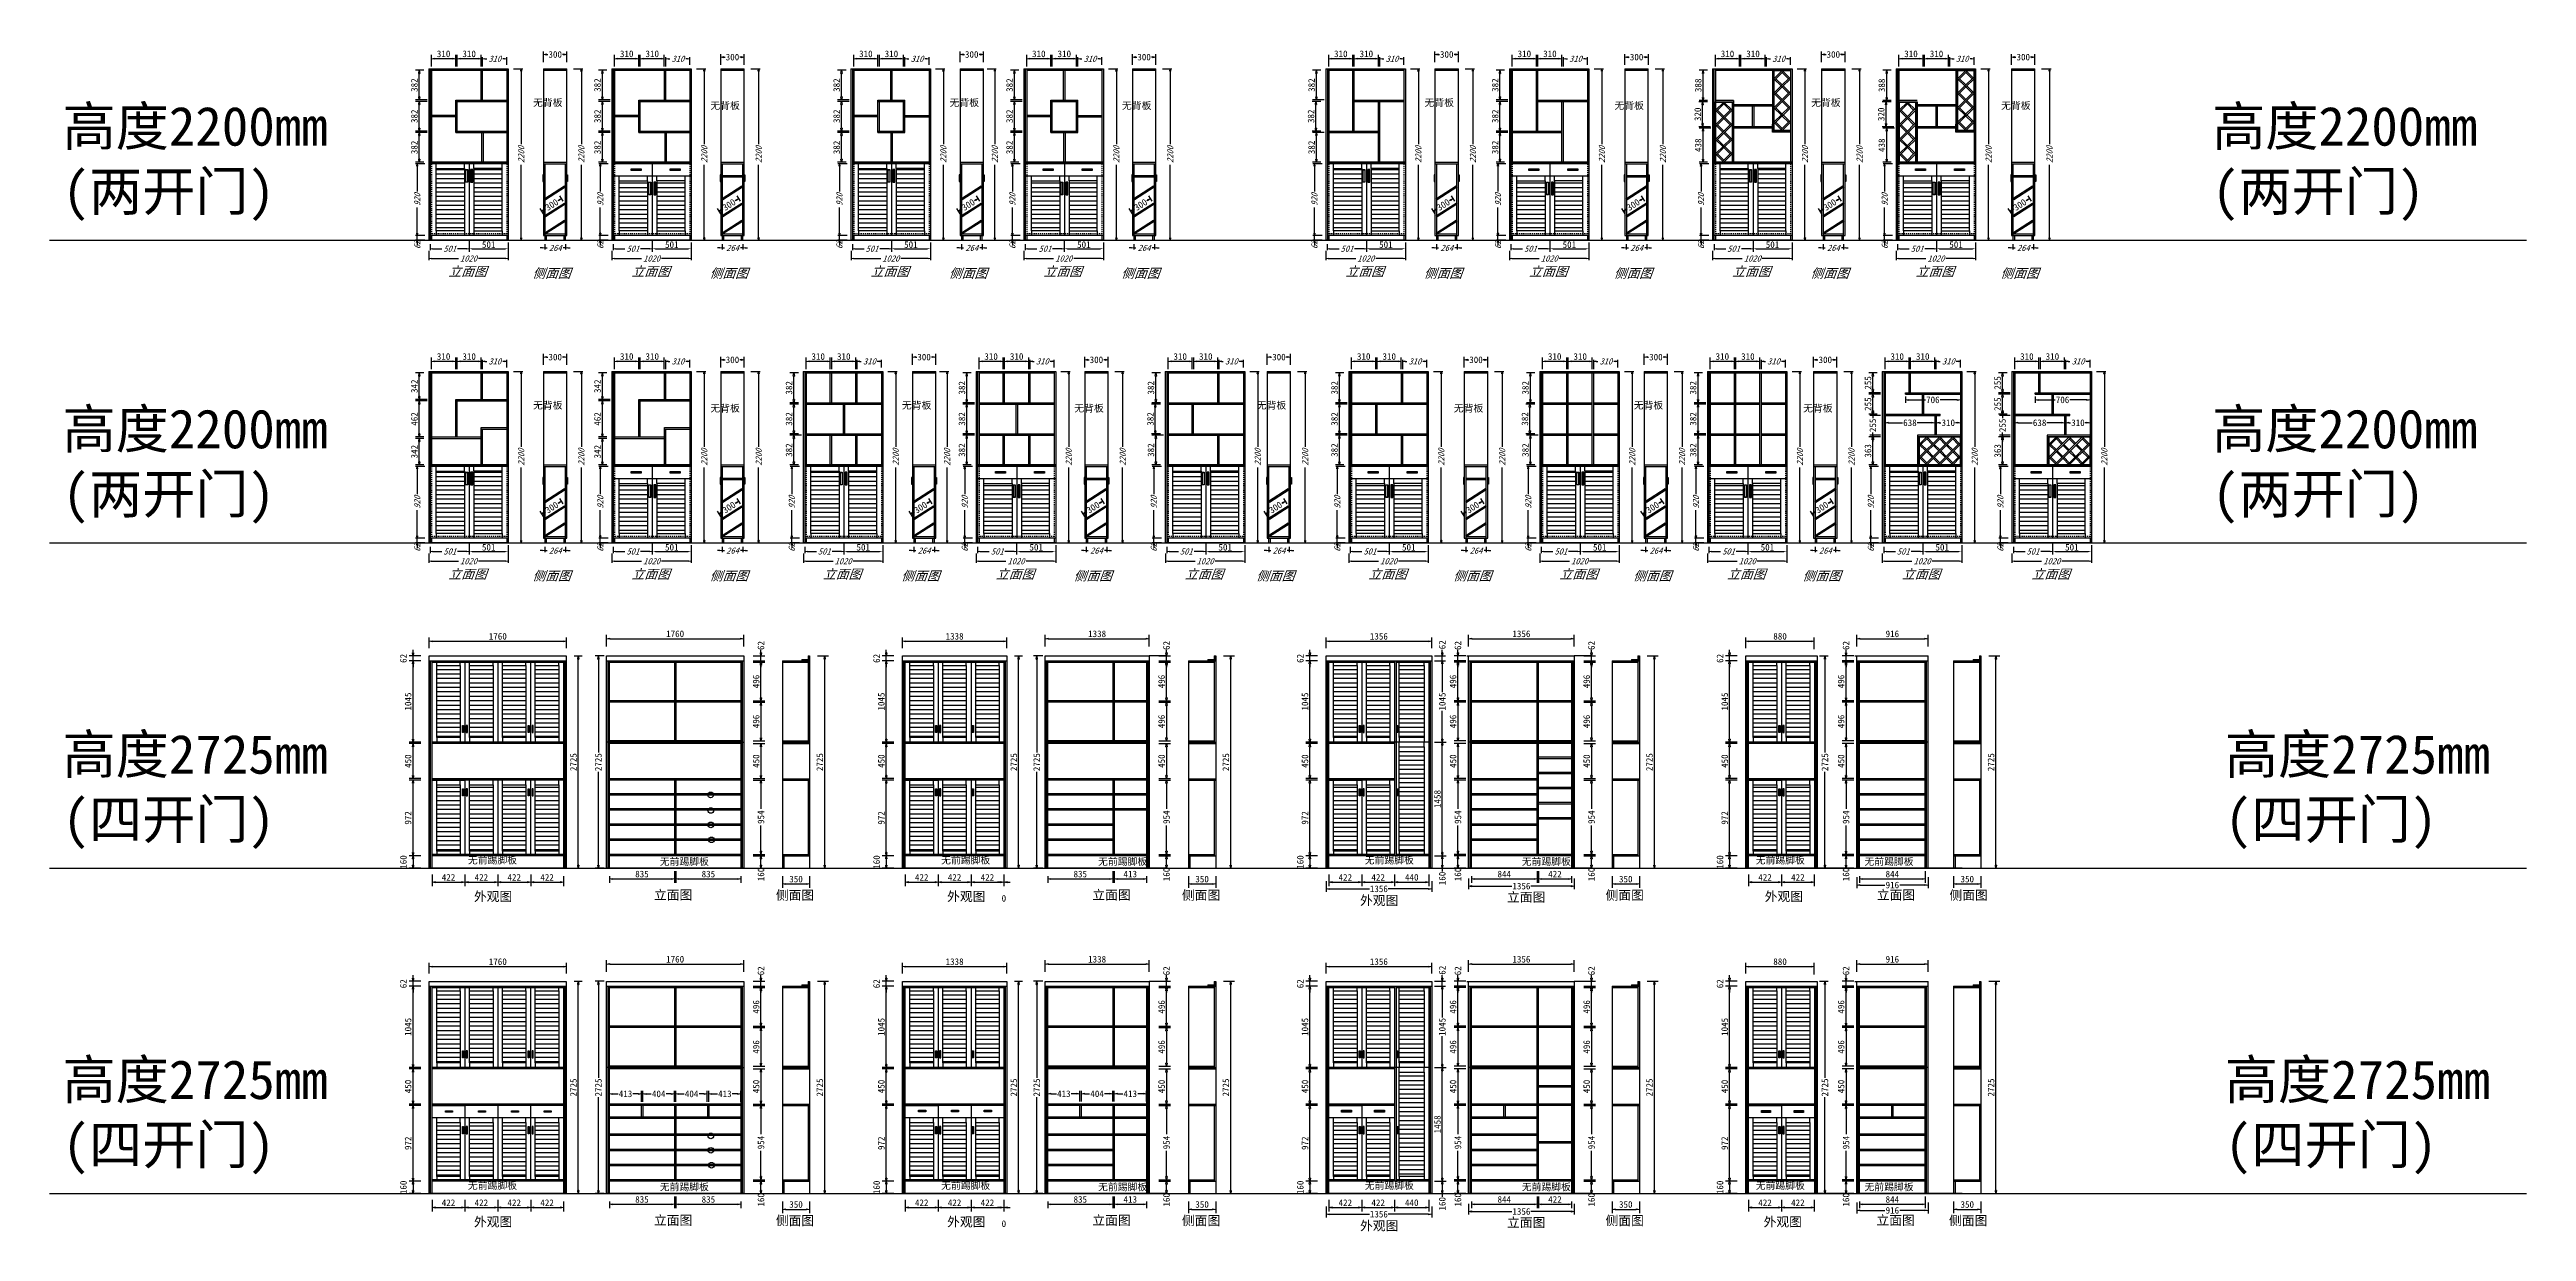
# Model space of a CAD drawing. Header units: millimetres. Extents: x 366509 to 398313, y -1245498 to -1202747.
# Drawn here: x 366509 to 398313, y -1245498 to -1230324 of the extents above; entities that cross this region are included whole.
import ezdxf

# ---------------------------------------------------------------- set-up
doc = ezdxf.new("R2010")
doc.units = ezdxf.units.MM
doc.header["$LTSCALE"] = 20
doc.linetypes.add('JIS_02_0.7', pattern=[1.35, 0.75, -0.6])
doc.layers.get('Defpoints').update_dxf_attribs({"color": 250})
doc.styles.get("Standard").update_dxf_attribs({"font": 'SimSun.ttf', "height": 85})
doc.styles.add('text', font='SimSun.ttf', dxfattribs={"height": 85})
doc.styles.add('汉字', font='SimSun.ttf', dxfattribs={"oblique": 20, "height": 80})
doc.dimstyles.new('200', dxfattribs={"dimtxt": 90, "dimasz": 40, "dimexe": 50, "dimexo": 100, "dimgap": 20, "dimtad": 1, "dimdec": 0, "dimtxsty": 'Standard', "dimblk": 'CLOSEDBLANK', "dimcen": 100, "dimdle": 50, "dimclrd": 256, "dimclre": 256, "dimclrt": 256, "dimadec": 0, "dimazin": 0, "dimtfac": 1, "dimtdec": 0, "dimtmove": 2, "dimatfit": 3, "dimldrblk": 'CLOSEDBLANK', "dimfxl": 100, "dimfxlon": 1, "dimlwd": 25, "dimlwe": 25, "dimarcsym": 0})
doc.dimstyles.new('ISO-25', dxfattribs={"dimtxt": 2.5, "dimasz": 2.5, "dimexe": 1.25, "dimexo": 0.625, "dimtad": 1, "dimtxsty": 'Standard', "dimcen": 2.5, "dimadec": 0, "dimazin": 0, "dimtfac": 1, "dimtmove": 0, "dimatfit": 3, "dimfxl": 1, "dimarcsym": 0})
doc.dimstyles.get("Standard").update_dxf_attribs({"dimtxt": 0.18, "dimasz": 0.18, "dimexe": 0.18, "dimexo": 0.0625, "dimgap": 0.09, "dimtad": 0, "dimtih": 1, "dimtoh": 1, "dimdec": 4, "dimzin": 0, "dimdsep": 46, "dimtxsty": 'Standard', "dimcen": 0.09, "dimadec": 0, "dimazin": 0, "dimtfac": 1, "dimtdec": 4, "dimtofl": 0, "dimtmove": 0, "dimatfit": 3, "dimfxl": 1, "dimtolj": 1, "dimtzin": 0, "dimarcsym": 0})
doc.dimstyles.new('周文晶', dxfattribs={"dimtxt": 70, "dimasz": 40, "dimexe": 40, "dimexo": 30, "dimgap": 10, "dimtad": 0, "dimdec": 0, "dimtxsty": 'Standard', "dimblk": 'CLOSEDBLANK', "dimcen": 200, "dimclrd": 256, "dimclre": 256, "dimadec": 0, "dimazin": 0, "dimtfac": 1, "dimtdec": 0, "dimtmove": 0, "dimatfit": 3, "dimldrblk": 'CLOSEDBLANK', "dimfxl": 100, "dimfxlon": 1, "dimarcsym": 0})

msp = doc.modelspace()

# ---------------------------------------------------------------- texts
at = {"char_height": 500, "width": 8605.75963, "attachment_point": 1, "style": 'text'}
for s, insert in [('高度2200mm\\P(两开门)', (366676.506, -1231058.469)), ('高度2200mm\\P(两开门)', (394276.702, -1231058.469)), ('高度2200mm\\P(两开门)', (366676.506, -1234944.211)), ('高度2200mm\\P(两开门)', (394276.702, -1234944.211)), ('高度2725mm\\P(四开门)', (366676.506, -1239121.399)), ('高度2725mm\\P(四开门)', (394440.608, -1239121.399)), ('高度2725mm\\P(四开门)', (366676.506, -1243298.586)), ('高度2725mm\\P(四开门)', (394440.608, -1243298.586))]:
    msp.add_mtext(s, dxfattribs=dict(at, insert=insert))
at = {"lineweight": -3, "attachment_point": 1}
for s, insert, char_height, width in [('无背板', (372717.718, -1230960.915), 90, 545.64139), ('无背板', (374994.163, -1230998.915), 90, 545.64139), ('无背板', (378066.077, -1230960.915), 90, 545.64139), ('无背板', (380279.28, -1230998.915), 90, 545.64139), ('无背板', (384164.437, -1230960.915), 90, 545.64139), ('无背板', (386603.343, -1230998.915), 90, 545.64139), ('无背板', (389128.968, -1230960.915), 90, 545.64139), ('无背板', (391567.874, -1230998.915), 90, 545.64139), ('无背板', (372717.718, -1234846.657), 90, 545.64139), ('无背板', (374994.163, -1234884.657), 90, 545.64139), ('无背板', (377454.124, -1234846.657), 90, 545.64139), ('无背板', (379667.327, -1234884.657), 90, 545.64139), ('无背板', (382010.765, -1234846.657), 90, 545.64139), ('无背板', (384540.804, -1234884.657), 90, 545.64139), ('无背板', (386850.804, -1234846.657), 90, 545.64139), ('无背板', (389026.116, -1234884.657), 90, 545.64139), ('无前踢脚板', (371881.301, -1240686.862), 90, 1124.59644), ('无前踢脚板', (374344.406, -1240704.665), 90, 1124.59644), ('无前踢脚板', (377957.355, -1240686.862), 90, 1124.59644), ('无前踢脚板', (379973, -1240704.665), 90, 1124.59644), ('无前踢脚板', (383396.847, -1240686.862), 90, 1124.59644), ('无前踢脚板', (385412.492, -1240704.665), 90, 1124.59644), ('无前踢脚板', (388416.847, -1240686.862), 90, 1124.59644), ('无前踢脚板', (389813.391, -1240704.665), 90, 1124.59644), ('外观图', (371958.65, -1241137.026), 120, 1869.59317), ('立面图', (374270.55, -1241116.855), 120, 1869.59317), ('侧面图', (375836.058, -1241120.253), 120, 1869.59317), ('外观图', (378034.705, -1241137.026), 120, 1869.59317), ('立面图', (379899.144, -1241116.855), 120, 1869.59317), ('侧面图', (381049.925, -1241120.253), 120, 1869.59317), ('外观图', (383336.385, -1241187.964), 120, 1869.59317), ('立面图', (385223.832, -1241145.566), 120, 1869.59317), ('侧面图', (386489.418, -1241120.253), 120, 1869.59317), ('外观图', (388531.892, -1241137.026), 120, 1869.59317), ('立面图', (389972.347, -1241116.855), 120, 1869.59317), ('侧面图', (390904.847, -1241120.253), 120, 1869.59317), ('无前踢脚板', (371881.301, -1244864.05), 90, 1124.59644), ('无前踢脚板', (374344.406, -1244881.852), 90, 1124.59644), ('无前踢脚板', (377957.355, -1244864.05), 90, 1124.59644), ('无前踢脚板', (379973, -1244881.852), 90, 1124.59644), ('无前踢脚板', (383396.847, -1244864.05), 90, 1124.59644), ('无前踢脚板', (385412.492, -1244881.852), 90, 1124.59644), ('无前踢脚板', (388416.847, -1244864.05), 90, 1124.59644), ('无前踢脚板', (389813.391, -1244881.852), 90, 1124.59644), ('外观图', (371958.65, -1245314.214), 120, 1869.59317), ('立面图', (374270.55, -1245294.042), 120, 1869.59317), ('侧面图', (375836.058, -1245297.441), 120, 1869.59317), ('外观图', (378034.705, -1245314.214), 120, 1869.59317), ('立面图', (379899.144, -1245294.042), 120, 1869.59317), ('侧面图', (381049.925, -1245297.441), 120, 1869.59317), ('外观图', (383336.385, -1245365.151), 120, 1869.59317), ('立面图', (385223.832, -1245322.753), 120, 1869.59317), ('侧面图', (386489.418, -1245297.441), 120, 1869.59317), ('外观图', (388517.947, -1245314.214), 120, 1869.59317), ('立面图', (389966.839, -1245294.042), 120, 1869.59317), ('侧面图', (390898.675, -1245297.441), 120, 1869.59317)]:
    msp.add_mtext(s, dxfattribs=dict(at, insert=insert, char_height=char_height, width=width))
at = {"color": 0, "char_height": 120, "width": 1293.93172, "attachment_point": 1, "style": '汉字'}
for s, insert in [('立面图', (371630.783, -1233112.392)), ('侧面图', (372708.885, -1233135.017)), ('立面图', (373981.838, -1233112.392)), ('侧面图', (374985.331, -1233135.017)), ('立面图', (377052.346, -1233112.392)), ('侧面图', (378057.245, -1233135.017)), ('立面图', (379272.775, -1233112.392)), ('侧面图', (380270.448, -1233135.017)), ('立面图', (383150.705, -1233112.392)), ('侧面图', (384155.604, -1233135.017)), ('立面图', (385507.424, -1233112.392)), ('侧面图', (386594.51, -1233135.017)), ('立面图', (388115.236, -1233112.392)), ('侧面图', (389120.135, -1233135.017)), ('立面图', (390471.955, -1233112.392)), ('侧面图', (391559.042, -1233135.017)), ('立面图', (371630.783, -1236998.134)), ('侧面图', (372708.885, -1237020.759)), ('立面图', (373981.838, -1236998.134)), ('侧面图', (374985.331, -1237020.759)), ('立面图', (376440.392, -1236998.134)), ('侧面图', (377445.292, -1237020.759)), ('立面图', (378660.822, -1236998.134)), ('侧面图', (379658.495, -1237020.759)), ('立面图', (381088.166, -1236998.134)), ('侧面图', (382001.932, -1237020.759)), ('立面图', (383444.885, -1236998.134)), ('侧面图', (384531.971, -1237020.759)), ('立面图', (385896.955, -1236998.134)), ('侧面图', (386841.971, -1237020.759)), ('立面图', (388050.002, -1236998.134)), ('侧面图', (389017.284, -1237020.759)), ('立面图', (390294.494, -1236998.134)), ('立面图', (391959.26, -1236998.134))]:
    msp.add_mtext(s, dxfattribs=dict(at, insert=insert))

# ---------------------------------------------------------------- blocks, each defined once
blk = doc.blocks.new('_ClosedBlank')
at = {"color": 0, "linetype": 'ByBlock', "lineweight": -2}
for p, q in [((-1, 0.17), (0, 0)), ((-1, 0.17), (-1, -0.17)), ((0, 0), (-1, -0.17))]:
    blk.add_line(p, q, dxfattribs=at)
blk = doc.blocks.new('*D1683')
at = {"lineweight": 25, "transparency": 16777216}
for p, q in [((375544, -1244852), (375694, -1244852)), ((375544, -1245012), (375694, -1245012)), ((375644, -1244972), (375644, -1244892))]:
    blk.add_line(p, q, dxfattribs=at)
at = {"layer": 'Defpoints', "color": 0, "transparency": 16777216}
for p in [(375386, -1244852), (375422, -1245012), (375644, -1244852)]:
    blk.add_point(p, dxfattribs=at)
at = {"lineweight": 25, "transparency": 16777216, "xscale": 40, "yscale": 40, "zscale": 40}
for p, rotation in [((375644, -1244852), 90), ((375644, -1245012), 270)]:
    blk.add_blockref('_ClosedBlank', p, dxfattribs=dict(at, rotation=rotation))
at = {"lineweight": -3, "transparency": 16777216, "insert": (375644, -1245092), "char_height": 85, "attachment_point": 5, "rotation": 90}
blk.add_mtext('160', dxfattribs=at)
blk = doc.blocks.new('*D1727')
at = {"lineweight": 25, "transparency": 16777216}
for p, q in [((375544, -1243880), (375694, -1243880)), ((375644, -1243920), (375644, -1244251)), ((375644, -1244794), (375644, -1244463)), ((375544, -1244834), (375694, -1244834))]:
    blk.add_line(p, q, dxfattribs=at)
at = {"layer": 'Defpoints', "color": 0, "transparency": 16777216}
for p in [(375386, -1243880), (375644, -1243880), (375386, -1244834)]:
    blk.add_point(p, dxfattribs=at)
at = {"lineweight": 25, "transparency": 16777216, "xscale": 40, "yscale": 40, "zscale": 40}
for p, rotation in [((375644, -1243880), 90), ((375644, -1244834), 270)]:
    blk.add_blockref('_ClosedBlank', p, dxfattribs=dict(at, rotation=rotation))
at = {"lineweight": -3, "transparency": 16777216, "insert": (375644, -1244357), "char_height": 85, "attachment_point": 5, "rotation": 90}
blk.add_mtext('954', dxfattribs=at)
blk = doc.blocks.new('*D1728')
at = {"lineweight": 25, "transparency": 16777216}
for p, q in [((375544, -1243412), (375694, -1243412)), ((375644, -1243452), (375644, -1243822)), ((375544, -1243862), (375694, -1243862))]:
    blk.add_line(p, q, dxfattribs=at)
at = {"layer": 'Defpoints', "color": 0, "transparency": 16777216}
for p in [(375386, -1243412), (375386, -1243862), (375644, -1243862)]:
    blk.add_point(p, dxfattribs=at)
at = {"lineweight": 25, "transparency": 16777216, "xscale": 40, "yscale": 40, "zscale": 40}
for p, rotation in [((375644, -1243412), 90), ((375644, -1243862), 270)]:
    blk.add_blockref('_ClosedBlank', p, dxfattribs=dict(at, rotation=rotation))
at = {"lineweight": -3, "transparency": 16777216, "insert": (375582, -1243637), "char_height": 85, "attachment_point": 5, "rotation": 90}
blk.add_mtext('450', dxfattribs=at)
blk = doc.blocks.new('*D1729')
at = {"lineweight": 25, "transparency": 16777216}
for p, q in [((375544, -1242881), (375694, -1242881)), ((375644, -1242921), (375644, -1243336)), ((375544, -1243376), (375694, -1243376))]:
    blk.add_line(p, q, dxfattribs=at)
at = {"layer": 'Defpoints', "color": 0, "transparency": 16777216}
for p in [(375386, -1242881), (375386, -1243376), (375644, -1243376)]:
    blk.add_point(p, dxfattribs=at)
at = {"lineweight": 25, "transparency": 16777216, "xscale": 40, "yscale": 40, "zscale": 40}
for p, rotation in [((375644, -1242881), 90), ((375644, -1243376), 270)]:
    blk.add_blockref('_ClosedBlank', p, dxfattribs=dict(at, rotation=rotation))
at = {"lineweight": -3, "transparency": 16777216, "insert": (375582, -1243129), "char_height": 85, "attachment_point": 5, "rotation": 90}
blk.add_mtext('496', dxfattribs=at)
blk = doc.blocks.new('*D1730')
at = {"lineweight": 25, "transparency": 16777216}
for p, q in [((375544, -1242367), (375694, -1242367)), ((375644, -1242823), (375644, -1242407)), ((375544, -1242863), (375694, -1242863))]:
    blk.add_line(p, q, dxfattribs=at)
at = {"layer": 'Defpoints', "color": 0, "transparency": 16777216}
for p in [(375386, -1242367), (375644, -1242367), (375386, -1242863)]:
    blk.add_point(p, dxfattribs=at)
at = {"lineweight": 25, "transparency": 16777216, "xscale": 40, "yscale": 40, "zscale": 40}
for p, rotation in [((375644, -1242367), 90), ((375644, -1242863), 270)]:
    blk.add_blockref('_ClosedBlank', p, dxfattribs=dict(at, rotation=rotation))
at = {"lineweight": -3, "transparency": 16777216, "insert": (375582, -1242615), "char_height": 85, "attachment_point": 5, "rotation": 90}
blk.add_mtext('496', dxfattribs=at)
blk = doc.blocks.new('*D1731')
at = {"lineweight": 25, "transparency": 16777216}
for p, q in [((375644, -1242247), (375644, -1242207)), ((375544, -1242287), (375694, -1242287)), ((375544, -1242349), (375694, -1242349)), ((375644, -1242349), (375644, -1242287)), ((375644, -1242389), (375644, -1242429))]:
    blk.add_line(p, q, dxfattribs=at)
at = {"layer": 'Defpoints', "color": 0, "transparency": 16777216}
for p in [(375422, -1242287), (375422, -1242349), (375644, -1242287)]:
    blk.add_point(p, dxfattribs=at)
at = {"lineweight": 25, "transparency": 16777216, "xscale": 40, "yscale": 40, "zscale": 40}
for p, rotation in [((375644, -1242287), 270), ((375644, -1242349), 90)]:
    blk.add_blockref('_ClosedBlank', p, dxfattribs=dict(at, rotation=rotation))
at = {"lineweight": -3, "transparency": 16777216, "insert": (375644, -1242152), "char_height": 85, "attachment_point": 5, "rotation": 90}
blk.add_mtext('62', dxfattribs=at)
blk = doc.blocks.new('*D1732')
at = {"lineweight": 25, "transparency": 16777216}
for p, q in [((373698, -1245112), (373698, -1245200)), ((374533, -1245050), (374533, -1245200)), ((373738, -1245150), (374493, -1245150))]:
    blk.add_line(p, q, dxfattribs=at)
at = {"layer": 'Defpoints', "color": 0, "transparency": 16777216}
for p in [(373698, -1245012), (374533, -1244834), (374533, -1245150)]:
    blk.add_point(p, dxfattribs=at)
at = {"lineweight": 25, "transparency": 16777216, "xscale": 40, "yscale": 40, "zscale": 40, "rotation": 180}
blk.add_blockref('_ClosedBlank', (373698, -1245150), dxfattribs=at)
at = {"lineweight": 25, "transparency": 16777216, "xscale": 40, "yscale": 40, "zscale": 40}
blk.add_blockref('_ClosedBlank', (374533, -1245150), dxfattribs=at)
at = {"lineweight": -3, "transparency": 16777216, "insert": (374116, -1245087), "char_height": 85, "attachment_point": 5}
blk.add_mtext('835', dxfattribs=at)
blk = doc.blocks.new('*D1733')
at = {"lineweight": 25, "transparency": 16777216}
for p, q in [((374551, -1245050), (374551, -1245200)), ((375386, -1245112), (375386, -1245200)), ((374591, -1245150), (375346, -1245150))]:
    blk.add_line(p, q, dxfattribs=at)
at = {"layer": 'Defpoints', "color": 0, "transparency": 16777216}
for p in [(374551, -1244834), (375386, -1245012), (375386, -1245150)]:
    blk.add_point(p, dxfattribs=at)
at = {"lineweight": 25, "transparency": 16777216, "xscale": 40, "yscale": 40, "zscale": 40, "rotation": 180}
blk.add_blockref('_ClosedBlank', (374551, -1245150), dxfattribs=at)
at = {"lineweight": 25, "transparency": 16777216, "xscale": 40, "yscale": 40, "zscale": 40}
blk.add_blockref('_ClosedBlank', (375386, -1245150), dxfattribs=at)
at = {"lineweight": -3, "transparency": 16777216, "insert": (374969, -1245087), "char_height": 85, "attachment_point": 5}
blk.add_mtext('835', dxfattribs=at)
blk = doc.blocks.new('*D1734')
at = {"lineweight": 25, "transparency": 16777216}
for p, q in [((373662, -1242166), (373662, -1242016)), ((373702, -1242066), (375382, -1242066)), ((375422, -1242166), (375422, -1242016))]:
    blk.add_line(p, q, dxfattribs=at)
at = {"layer": 'Defpoints', "color": 0, "transparency": 16777216}
for p in [(375422, -1242066), (373662, -1242287), (375422, -1242287)]:
    blk.add_point(p, dxfattribs=at)
at = {"lineweight": 25, "transparency": 16777216, "xscale": 40, "yscale": 40, "zscale": 40, "rotation": 180}
blk.add_blockref('_ClosedBlank', (373662, -1242066), dxfattribs=at)
at = {"lineweight": 25, "transparency": 16777216, "xscale": 40, "yscale": 40, "zscale": 40}
blk.add_blockref('_ClosedBlank', (375422, -1242066), dxfattribs=at)
at = {"lineweight": -3, "transparency": 16777216, "insert": (374542, -1242004), "char_height": 85, "attachment_point": 5}
blk.add_mtext('1760', dxfattribs=at)
blk = doc.blocks.new('*D1684')
at = {"lineweight": 25, "transparency": 16777216}
for p, q in [((371421, -1245091), (371421, -1245241)), ((371843, -1245091), (371843, -1245241)), ((371461, -1245191), (371803, -1245191))]:
    blk.add_line(p, q, dxfattribs=at)
at = {"layer": 'Defpoints', "color": 0, "transparency": 16777216}
for p in [(371421, -1244990), (371843, -1244990), (371843, -1245191)]:
    blk.add_point(p, dxfattribs=at)
at = {"lineweight": 25, "transparency": 16777216, "xscale": 40, "yscale": 40, "zscale": 40, "rotation": 180}
blk.add_blockref('_ClosedBlank', (371421, -1245191), dxfattribs=at)
at = {"lineweight": 25, "transparency": 16777216, "xscale": 40, "yscale": 40, "zscale": 40}
blk.add_blockref('_ClosedBlank', (371843, -1245191), dxfattribs=at)
at = {"lineweight": -3, "transparency": 16777216, "insert": (371632, -1245129), "char_height": 85, "attachment_point": 5}
blk.add_mtext('422', dxfattribs=at)
blk = doc.blocks.new('*D1685')
at = {"lineweight": 25, "transparency": 16777216}
for p, q in [((371843, -1245091), (371843, -1245241)), ((372265, -1245091), (372265, -1245241)), ((371883, -1245191), (372225, -1245191))]:
    blk.add_line(p, q, dxfattribs=at)
at = {"layer": 'Defpoints', "color": 0, "transparency": 16777216}
for p in [(371843, -1244990), (372265, -1244990), (372265, -1245191)]:
    blk.add_point(p, dxfattribs=at)
at = {"lineweight": 25, "transparency": 16777216, "xscale": 40, "yscale": 40, "zscale": 40, "rotation": 180}
blk.add_blockref('_ClosedBlank', (371843, -1245191), dxfattribs=at)
at = {"lineweight": 25, "transparency": 16777216, "xscale": 40, "yscale": 40, "zscale": 40}
blk.add_blockref('_ClosedBlank', (372265, -1245191), dxfattribs=at)
at = {"lineweight": -3, "transparency": 16777216, "insert": (372054, -1245129), "char_height": 85, "attachment_point": 5}
blk.add_mtext('422', dxfattribs=at)
blk = doc.blocks.new('*D1686')
at = {"lineweight": 25, "transparency": 16777216}
for p, q in [((372265, -1245091), (372265, -1245241)), ((372687, -1245091), (372687, -1245241)), ((372305, -1245191), (372647, -1245191))]:
    blk.add_line(p, q, dxfattribs=at)
at = {"layer": 'Defpoints', "color": 0, "transparency": 16777216}
for p in [(372265, -1244990), (372687, -1244990), (372687, -1245191)]:
    blk.add_point(p, dxfattribs=at)
at = {"lineweight": 25, "transparency": 16777216, "xscale": 40, "yscale": 40, "zscale": 40, "rotation": 180}
blk.add_blockref('_ClosedBlank', (372265, -1245191), dxfattribs=at)
at = {"lineweight": 25, "transparency": 16777216, "xscale": 40, "yscale": 40, "zscale": 40}
blk.add_blockref('_ClosedBlank', (372687, -1245191), dxfattribs=at)
at = {"lineweight": -3, "transparency": 16777216, "insert": (372476, -1245129), "char_height": 85, "attachment_point": 5}
blk.add_mtext('422', dxfattribs=at)
blk = doc.blocks.new('*D1687')
at = {"lineweight": 25, "transparency": 16777216}
for p, q in [((372687, -1245091), (372687, -1245241)), ((373109, -1245112), (373109, -1245241)), ((372727, -1245191), (373069, -1245191))]:
    blk.add_line(p, q, dxfattribs=at)
at = {"layer": 'Defpoints', "color": 0, "transparency": 16777216}
for p in [(372687, -1244990), (373109, -1245012), (373109, -1245191)]:
    blk.add_point(p, dxfattribs=at)
at = {"lineweight": 25, "transparency": 16777216, "xscale": 40, "yscale": 40, "zscale": 40, "rotation": 180}
blk.add_blockref('_ClosedBlank', (372687, -1245191), dxfattribs=at)
at = {"lineweight": 25, "transparency": 16777216, "xscale": 40, "yscale": 40, "zscale": 40}
blk.add_blockref('_ClosedBlank', (373109, -1245191), dxfattribs=at)
at = {"lineweight": -3, "transparency": 16777216, "insert": (372898, -1245129), "char_height": 85, "attachment_point": 5}
blk.add_mtext('422', dxfattribs=at)
blk = doc.blocks.new('*D1735')
at = {"lineweight": 25, "transparency": 16777216}
for p, q in [((371276, -1244852), (371126, -1244852)), ((371276, -1245012), (371126, -1245012)), ((371176, -1244892), (371176, -1244972))]:
    blk.add_line(p, q, dxfattribs=at)
at = {"layer": 'Defpoints', "color": 0, "transparency": 16777216}
for p in [(371176, -1245012), (371385, -1245012), (371421, -1244852)]:
    blk.add_point(p, dxfattribs=at)
at = {"lineweight": 25, "transparency": 16777216, "xscale": 40, "yscale": 40, "zscale": 40}
for p, rotation in [((371176, -1244852), 90), ((371176, -1245012), 270)]:
    blk.add_blockref('_ClosedBlank', p, dxfattribs=dict(at, rotation=rotation))
at = {"lineweight": -3, "transparency": 16777216, "insert": (371053, -1244932), "char_height": 85, "attachment_point": 5, "rotation": 90}
blk.add_mtext('160', dxfattribs=at)
blk = doc.blocks.new('*D1736')
at = {"lineweight": 25, "transparency": 16777216}
for p, q in [((371276, -1243880), (371126, -1243880)), ((371176, -1244812), (371176, -1243920)), ((371276, -1244852), (371126, -1244852))]:
    blk.add_line(p, q, dxfattribs=at)
at = {"layer": 'Defpoints', "color": 0, "transparency": 16777216}
for p in [(371176, -1243880), (371421, -1243880), (371421, -1244852)]:
    blk.add_point(p, dxfattribs=at)
at = {"lineweight": 25, "transparency": 16777216, "xscale": 40, "yscale": 40, "zscale": 40}
for p, rotation in [((371176, -1243880), 90), ((371176, -1244852), 270)]:
    blk.add_blockref('_ClosedBlank', p, dxfattribs=dict(at, rotation=rotation))
at = {"lineweight": -3, "transparency": 16777216, "insert": (371113, -1244366), "char_height": 85, "attachment_point": 5, "rotation": 90}
blk.add_mtext('972', dxfattribs=at)
blk = doc.blocks.new('*D1737')
at = {"lineweight": 25, "transparency": 16777216}
for p, q in [((371276, -1243412), (371126, -1243412)), ((371176, -1243822), (371176, -1243452)), ((371276, -1243862), (371126, -1243862))]:
    blk.add_line(p, q, dxfattribs=at)
at = {"layer": 'Defpoints', "color": 0, "transparency": 16777216}
for p in [(371176, -1243412), (371421, -1243412), (371421, -1243862)]:
    blk.add_point(p, dxfattribs=at)
at = {"lineweight": 25, "transparency": 16777216, "xscale": 40, "yscale": 40, "zscale": 40}
for p, rotation in [((371176, -1243412), 90), ((371176, -1243862), 270)]:
    blk.add_blockref('_ClosedBlank', p, dxfattribs=dict(at, rotation=rotation))
at = {"lineweight": -3, "transparency": 16777216, "insert": (371113, -1243637), "char_height": 85, "attachment_point": 5, "rotation": 90}
blk.add_mtext('450', dxfattribs=at)
blk = doc.blocks.new('*D1738')
at = {"lineweight": 25, "transparency": 16777216}
for p, q in [((371276, -1242349), (371126, -1242349)), ((371176, -1243354), (371176, -1242389)), ((371276, -1243394), (371126, -1243394))]:
    blk.add_line(p, q, dxfattribs=at)
at = {"layer": 'Defpoints', "color": 0, "transparency": 16777216}
for p in [(371176, -1242349), (371421, -1242349), (371421, -1243394)]:
    blk.add_point(p, dxfattribs=at)
at = {"lineweight": 25, "transparency": 16777216, "xscale": 40, "yscale": 40, "zscale": 40}
for p, rotation in [((371176, -1242349), 90), ((371176, -1243394), 270)]:
    blk.add_blockref('_ClosedBlank', p, dxfattribs=dict(at, rotation=rotation))
at = {"lineweight": -3, "transparency": 16777216, "insert": (371113, -1242872), "char_height": 85, "attachment_point": 5, "rotation": 90}
blk.add_mtext('1045', dxfattribs=at)
blk = doc.blocks.new('*D1739')
at = {"lineweight": 25, "transparency": 16777216}
for p, q in [((371176, -1242247), (371176, -1242207)), ((371276, -1242287), (371126, -1242287)), ((371276, -1242349), (371126, -1242349)), ((371176, -1242349), (371176, -1242287)), ((371176, -1242389), (371176, -1242429))]:
    blk.add_line(p, q, dxfattribs=at)
at = {"layer": 'Defpoints', "color": 0, "transparency": 16777216}
for p in [(371176, -1242287), (371385, -1242287), (371421, -1242349)]:
    blk.add_point(p, dxfattribs=at)
at = {"lineweight": 25, "transparency": 16777216, "xscale": 40, "yscale": 40, "zscale": 40}
for p, rotation in [((371176, -1242287), 270), ((371176, -1242349), 90)]:
    blk.add_blockref('_ClosedBlank', p, dxfattribs=dict(at, rotation=rotation))
at = {"lineweight": -3, "transparency": 16777216, "insert": (371053, -1242318), "char_height": 85, "attachment_point": 5, "rotation": 90}
blk.add_mtext('62', dxfattribs=at)
blk = doc.blocks.new('*D1740')
at = {"lineweight": 25, "transparency": 16777216}
for p, q in [((371385, -1242187), (371385, -1242048)), ((371425, -1242098), (373105, -1242098)), ((373145, -1242187), (373145, -1242048))]:
    blk.add_line(p, q, dxfattribs=at)
at = {"layer": 'Defpoints', "color": 0, "transparency": 16777216}
for p in [(373145, -1242098), (371385, -1242287), (373145, -1242287)]:
    blk.add_point(p, dxfattribs=at)
at = {"lineweight": 25, "transparency": 16777216, "xscale": 40, "yscale": 40, "zscale": 40, "rotation": 180}
blk.add_blockref('_ClosedBlank', (371385, -1242098), dxfattribs=at)
at = {"lineweight": 25, "transparency": 16777216, "xscale": 40, "yscale": 40, "zscale": 40}
blk.add_blockref('_ClosedBlank', (373145, -1242098), dxfattribs=at)
at = {"lineweight": -3, "transparency": 16777216, "insert": (372265, -1242035), "char_height": 85, "attachment_point": 5}
blk.add_mtext('1760', dxfattribs=at)
blk = doc.blocks.new('*D1741')
at = {"lineweight": 25, "transparency": 16777216}
for p, q in [((373245, -1242287), (373348, -1242287)), ((373298, -1244972), (373298, -1242327)), ((373245, -1245012), (373348, -1245012))]:
    blk.add_line(p, q, dxfattribs=at)
at = {"layer": 'Defpoints', "color": 0, "transparency": 16777216}
for p in [(373145, -1242287), (373298, -1242287), (373145, -1245012)]:
    blk.add_point(p, dxfattribs=at)
at = {"lineweight": 25, "transparency": 16777216, "xscale": 40, "yscale": 40, "zscale": 40}
for p, rotation in [((373298, -1242287), 90), ((373298, -1245012), 270)]:
    blk.add_blockref('_ClosedBlank', p, dxfattribs=dict(at, rotation=rotation))
at = {"lineweight": -3, "transparency": 16777216, "insert": (373236, -1243650), "char_height": 85, "attachment_point": 5, "rotation": 90}
blk.add_mtext('2725', dxfattribs=at)
blk = doc.blocks.new('*D1742')
at = {"lineweight": 25, "transparency": 16777216}
for p, q in [((375919, -1245115), (375919, -1245265)), ((376269, -1245115), (376269, -1245265)), ((375959, -1245215), (376229, -1245215))]:
    blk.add_line(p, q, dxfattribs=at)
at = {"layer": 'Defpoints', "color": 0, "transparency": 16777216}
for p in [(375919, -1245012), (376269, -1245012), (376269, -1245215)]:
    blk.add_point(p, dxfattribs=at)
at = {"lineweight": 25, "transparency": 16777216, "xscale": 40, "yscale": 40, "zscale": 40, "rotation": 180}
blk.add_blockref('_ClosedBlank', (375919, -1245215), dxfattribs=at)
at = {"lineweight": 25, "transparency": 16777216, "xscale": 40, "yscale": 40, "zscale": 40}
blk.add_blockref('_ClosedBlank', (376269, -1245215), dxfattribs=at)
at = {"lineweight": -3, "transparency": 16777216, "insert": (376094, -1245152), "char_height": 85, "attachment_point": 5}
blk.add_mtext('350', dxfattribs=at)
blk = doc.blocks.new('*D1688')
at = {"lineweight": 25, "transparency": 16777216}
for p, q in [((376369, -1242287), (376512, -1242287)), ((376462, -1244972), (376462, -1242327)), ((376369, -1245012), (376512, -1245012))]:
    blk.add_line(p, q, dxfattribs=at)
at = {"layer": 'Defpoints', "color": 0, "transparency": 16777216}
for p in [(376269, -1242287), (376462, -1242287), (376269, -1245012)]:
    blk.add_point(p, dxfattribs=at)
at = {"lineweight": 25, "transparency": 16777216, "xscale": 40, "yscale": 40, "zscale": 40}
for p, rotation in [((376462, -1242287), 90), ((376462, -1245012), 270)]:
    blk.add_blockref('_ClosedBlank', p, dxfattribs=dict(at, rotation=rotation))
at = {"lineweight": -3, "transparency": 16777216, "insert": (376399, -1243650), "char_height": 85, "attachment_point": 5, "rotation": 90}
blk.add_mtext('2725', dxfattribs=at)
blk = doc.blocks.new('*D1658')
at = {"lineweight": -2, "transparency": 16777216}
for p, q in [((373632, -1242287), (373516, -1242287)), ((373556, -1242327), (373556, -1243526)), ((373556, -1244972), (373556, -1243774)), ((373632, -1245012), (373516, -1245012))]:
    blk.add_line(p, q, dxfattribs=at)
at = {"layer": 'Defpoints', "color": 0, "transparency": 16777216}
for p in [(373556, -1242287), (373662, -1242287), (373662, -1245012)]:
    blk.add_point(p, dxfattribs=at)
at = {"lineweight": -2, "transparency": 16777216, "xscale": 40, "yscale": 40, "zscale": 40}
for p, rotation in [((373556, -1242287), 90), ((373556, -1245012), 270)]:
    blk.add_blockref('_ClosedBlank', p, dxfattribs=dict(at, rotation=rotation))
at = {"color": 0, "transparency": 16777216, "insert": (373556, -1243650), "char_height": 85, "attachment_point": 5, "rotation": 90}
blk.add_mtext('2725', dxfattribs=at)
blk = doc.blocks.new('*D1659')
at = {"lineweight": 25, "transparency": 16777216}
for p, q in [((380751, -1244852), (380901, -1244852)), ((380751, -1245012), (380901, -1245012)), ((380851, -1244972), (380851, -1244892))]:
    blk.add_line(p, q, dxfattribs=at)
at = {"layer": 'Defpoints', "color": 0, "transparency": 16777216}
for p in [(380593, -1244852), (380629, -1245012), (380851, -1244852)]:
    blk.add_point(p, dxfattribs=at)
at = {"lineweight": 25, "transparency": 16777216, "xscale": 40, "yscale": 40, "zscale": 40}
for p, rotation in [((380851, -1244852), 90), ((380851, -1245012), 270)]:
    blk.add_blockref('_ClosedBlank', p, dxfattribs=dict(at, rotation=rotation))
at = {"lineweight": -3, "transparency": 16777216, "insert": (380851, -1245092), "char_height": 85, "attachment_point": 5, "rotation": 90}
blk.add_mtext('160', dxfattribs=at)
blk = doc.blocks.new('*D1698')
at = {"lineweight": 25, "transparency": 16777216}
for p, q in [((380751, -1243880), (380901, -1243880)), ((380851, -1243920), (380851, -1244251)), ((380851, -1244794), (380851, -1244463)), ((380751, -1244834), (380901, -1244834))]:
    blk.add_line(p, q, dxfattribs=at)
at = {"layer": 'Defpoints', "color": 0, "transparency": 16777216}
for p in [(380593, -1243880), (380851, -1243880), (380593, -1244834)]:
    blk.add_point(p, dxfattribs=at)
at = {"lineweight": 25, "transparency": 16777216, "xscale": 40, "yscale": 40, "zscale": 40}
for p, rotation in [((380851, -1243880), 90), ((380851, -1244834), 270)]:
    blk.add_blockref('_ClosedBlank', p, dxfattribs=dict(at, rotation=rotation))
at = {"lineweight": -3, "transparency": 16777216, "insert": (380851, -1244357), "char_height": 85, "attachment_point": 5, "rotation": 90}
blk.add_mtext('954', dxfattribs=at)
blk = doc.blocks.new('*D1699')
at = {"lineweight": 25, "transparency": 16777216}
for p, q in [((380751, -1243412), (380901, -1243412)), ((380851, -1243452), (380851, -1243822)), ((380751, -1243862), (380901, -1243862))]:
    blk.add_line(p, q, dxfattribs=at)
at = {"layer": 'Defpoints', "color": 0, "transparency": 16777216}
for p in [(380593, -1243412), (380593, -1243862), (380851, -1243862)]:
    blk.add_point(p, dxfattribs=at)
at = {"lineweight": 25, "transparency": 16777216, "xscale": 40, "yscale": 40, "zscale": 40}
for p, rotation in [((380851, -1243412), 90), ((380851, -1243862), 270)]:
    blk.add_blockref('_ClosedBlank', p, dxfattribs=dict(at, rotation=rotation))
at = {"lineweight": -3, "transparency": 16777216, "insert": (380788, -1243637), "char_height": 85, "attachment_point": 5, "rotation": 90}
blk.add_mtext('450', dxfattribs=at)
blk = doc.blocks.new('*D1700')
at = {"lineweight": 25, "transparency": 16777216}
for p, q in [((380751, -1242881), (380901, -1242881)), ((380851, -1242921), (380851, -1243336)), ((380751, -1243376), (380901, -1243376))]:
    blk.add_line(p, q, dxfattribs=at)
at = {"layer": 'Defpoints', "color": 0, "transparency": 16777216}
for p in [(380593, -1242881), (380593, -1243376), (380851, -1243376)]:
    blk.add_point(p, dxfattribs=at)
at = {"lineweight": 25, "transparency": 16777216, "xscale": 40, "yscale": 40, "zscale": 40}
for p, rotation in [((380851, -1242881), 90), ((380851, -1243376), 270)]:
    blk.add_blockref('_ClosedBlank', p, dxfattribs=dict(at, rotation=rotation))
at = {"lineweight": -3, "transparency": 16777216, "insert": (380788, -1243129), "char_height": 85, "attachment_point": 5, "rotation": 90}
blk.add_mtext('496', dxfattribs=at)
blk = doc.blocks.new('*D1701')
at = {"lineweight": 25, "transparency": 16777216}
for p, q in [((380751, -1242367), (380901, -1242367)), ((380851, -1242823), (380851, -1242407)), ((380751, -1242863), (380901, -1242863))]:
    blk.add_line(p, q, dxfattribs=at)
at = {"layer": 'Defpoints', "color": 0, "transparency": 16777216}
for p in [(380593, -1242367), (380851, -1242367), (380593, -1242863)]:
    blk.add_point(p, dxfattribs=at)
at = {"lineweight": 25, "transparency": 16777216, "xscale": 40, "yscale": 40, "zscale": 40}
for p, rotation in [((380851, -1242367), 90), ((380851, -1242863), 270)]:
    blk.add_blockref('_ClosedBlank', p, dxfattribs=dict(at, rotation=rotation))
at = {"lineweight": -3, "transparency": 16777216, "insert": (380788, -1242615), "char_height": 85, "attachment_point": 5, "rotation": 90}
blk.add_mtext('496', dxfattribs=at)
blk = doc.blocks.new('*D1702')
at = {"lineweight": 25, "transparency": 16777216}
for p, q in [((380851, -1242247), (380851, -1242207)), ((380751, -1242287), (380901, -1242287)), ((380751, -1242349), (380901, -1242349)), ((380851, -1242349), (380851, -1242287)), ((380851, -1242389), (380851, -1242429))]:
    blk.add_line(p, q, dxfattribs=at)
at = {"layer": 'Defpoints', "color": 0, "transparency": 16777216}
for p in [(380629, -1242287), (380629, -1242349), (380851, -1242287)]:
    blk.add_point(p, dxfattribs=at)
at = {"lineweight": 25, "transparency": 16777216, "xscale": 40, "yscale": 40, "zscale": 40}
for p, rotation in [((380851, -1242287), 270), ((380851, -1242349), 90)]:
    blk.add_blockref('_ClosedBlank', p, dxfattribs=dict(at, rotation=rotation))
at = {"lineweight": -3, "transparency": 16777216, "insert": (380851, -1242152), "char_height": 85, "attachment_point": 5, "rotation": 90}
blk.add_mtext('62', dxfattribs=at)
blk = doc.blocks.new('*D1703')
at = {"lineweight": 25, "transparency": 16777216}
for p, q in [((379327, -1245112), (379327, -1245200)), ((380162, -1245050), (380162, -1245200)), ((379367, -1245150), (380122, -1245150))]:
    blk.add_line(p, q, dxfattribs=at)
at = {"layer": 'Defpoints', "color": 0, "transparency": 16777216}
for p in [(379327, -1245012), (380162, -1244834), (380162, -1245150)]:
    blk.add_point(p, dxfattribs=at)
at = {"lineweight": 25, "transparency": 16777216, "xscale": 40, "yscale": 40, "zscale": 40, "rotation": 180}
blk.add_blockref('_ClosedBlank', (379327, -1245150), dxfattribs=at)
at = {"lineweight": 25, "transparency": 16777216, "xscale": 40, "yscale": 40, "zscale": 40}
blk.add_blockref('_ClosedBlank', (380162, -1245150), dxfattribs=at)
at = {"lineweight": -3, "transparency": 16777216, "insert": (379744, -1245087), "char_height": 85, "attachment_point": 5}
blk.add_mtext('835', dxfattribs=at)
blk = doc.blocks.new('*D1704')
at = {"lineweight": 25, "transparency": 16777216}
for p, q in [((380180, -1245050), (380180, -1245200)), ((380593, -1245112), (380593, -1245200)), ((380220, -1245150), (380553, -1245150))]:
    blk.add_line(p, q, dxfattribs=at)
at = {"layer": 'Defpoints', "color": 0, "transparency": 16777216}
for p in [(380180, -1244834), (380593, -1245012), (380593, -1245150)]:
    blk.add_point(p, dxfattribs=at)
at = {"lineweight": 25, "transparency": 16777216, "xscale": 40, "yscale": 40, "zscale": 40, "rotation": 180}
blk.add_blockref('_ClosedBlank', (380180, -1245150), dxfattribs=at)
at = {"lineweight": 25, "transparency": 16777216, "xscale": 40, "yscale": 40, "zscale": 40}
blk.add_blockref('_ClosedBlank', (380593, -1245150), dxfattribs=at)
at = {"lineweight": -3, "transparency": 16777216, "insert": (380386, -1245087), "char_height": 85, "attachment_point": 5}
blk.add_mtext('413', dxfattribs=at)
blk = doc.blocks.new('*D1705')
at = {"lineweight": 25, "transparency": 16777216}
for p, q in [((379291, -1242166), (379291, -1242016)), ((379331, -1242066), (380589, -1242066)), ((380629, -1242166), (380629, -1242016))]:
    blk.add_line(p, q, dxfattribs=at)
at = {"layer": 'Defpoints', "color": 0, "transparency": 16777216}
for p in [(380629, -1242066), (379291, -1242287), (380629, -1242287)]:
    blk.add_point(p, dxfattribs=at)
at = {"lineweight": 25, "transparency": 16777216, "xscale": 40, "yscale": 40, "zscale": 40, "rotation": 180}
blk.add_blockref('_ClosedBlank', (379291, -1242066), dxfattribs=at)
at = {"lineweight": 25, "transparency": 16777216, "xscale": 40, "yscale": 40, "zscale": 40}
blk.add_blockref('_ClosedBlank', (380629, -1242066), dxfattribs=at)
at = {"lineweight": -3, "transparency": 16777216, "insert": (379960, -1242004), "char_height": 85, "attachment_point": 5}
blk.add_mtext('1338', dxfattribs=at)
blk = doc.blocks.new('*D1660')
at = {"lineweight": 25, "transparency": 16777216}
for p, q in [((377497, -1245091), (377497, -1245241)), ((377919, -1245091), (377919, -1245241)), ((377537, -1245191), (377879, -1245191))]:
    blk.add_line(p, q, dxfattribs=at)
at = {"layer": 'Defpoints', "color": 0, "transparency": 16777216}
for p in [(377497, -1244990), (377919, -1244990), (377919, -1245191)]:
    blk.add_point(p, dxfattribs=at)
at = {"lineweight": 25, "transparency": 16777216, "xscale": 40, "yscale": 40, "zscale": 40, "rotation": 180}
blk.add_blockref('_ClosedBlank', (377497, -1245191), dxfattribs=at)
at = {"lineweight": 25, "transparency": 16777216, "xscale": 40, "yscale": 40, "zscale": 40}
blk.add_blockref('_ClosedBlank', (377919, -1245191), dxfattribs=at)
at = {"lineweight": -3, "transparency": 16777216, "insert": (377708, -1245129), "char_height": 85, "attachment_point": 5}
blk.add_mtext('422', dxfattribs=at)
blk = doc.blocks.new('*D1661')
at = {"lineweight": 25, "transparency": 16777216}
for p, q in [((377919, -1245091), (377919, -1245241)), ((378341, -1245091), (378341, -1245241)), ((377959, -1245191), (378301, -1245191))]:
    blk.add_line(p, q, dxfattribs=at)
at = {"layer": 'Defpoints', "color": 0, "transparency": 16777216}
for p in [(377919, -1244990), (378341, -1244990), (378341, -1245191)]:
    blk.add_point(p, dxfattribs=at)
at = {"lineweight": 25, "transparency": 16777216, "xscale": 40, "yscale": 40, "zscale": 40, "rotation": 180}
blk.add_blockref('_ClosedBlank', (377919, -1245191), dxfattribs=at)
at = {"lineweight": 25, "transparency": 16777216, "xscale": 40, "yscale": 40, "zscale": 40}
blk.add_blockref('_ClosedBlank', (378341, -1245191), dxfattribs=at)
at = {"lineweight": -3, "transparency": 16777216, "insert": (378130, -1245129), "char_height": 85, "attachment_point": 5}
blk.add_mtext('422', dxfattribs=at)
blk = doc.blocks.new('*D1662')
at = {"lineweight": 25, "transparency": 16777216}
for p, q in [((378341, -1245091), (378341, -1245241)), ((378763, -1245091), (378763, -1245241)), ((378381, -1245191), (378723, -1245191))]:
    blk.add_line(p, q, dxfattribs=at)
at = {"layer": 'Defpoints', "color": 0, "transparency": 16777216}
for p in [(378341, -1244990), (378763, -1244990), (378763, -1245191)]:
    blk.add_point(p, dxfattribs=at)
at = {"lineweight": 25, "transparency": 16777216, "xscale": 40, "yscale": 40, "zscale": 40, "rotation": 180}
blk.add_blockref('_ClosedBlank', (378341, -1245191), dxfattribs=at)
at = {"lineweight": 25, "transparency": 16777216, "xscale": 40, "yscale": 40, "zscale": 40}
blk.add_blockref('_ClosedBlank', (378763, -1245191), dxfattribs=at)
at = {"lineweight": -3, "transparency": 16777216, "insert": (378552, -1245129), "char_height": 85, "attachment_point": 5}
blk.add_mtext('422', dxfattribs=at)
blk = doc.blocks.new('*D1663')
at = {"lineweight": 25, "transparency": 16777216}
for p, q in [((378763, -1245091), (378763, -1245241)), ((378763, -1245112), (378763, -1245241)), ((378723, -1245191), (378683, -1245191)), ((378803, -1245191), (378843, -1245191))]:
    blk.add_line(p, q, dxfattribs=at)
at = {"layer": 'Defpoints', "color": 0, "transparency": 16777216}
for p in [(378763, -1244990), (378763, -1245012), (378763, -1245191)]:
    blk.add_point(p, dxfattribs=at)
at = {"lineweight": 25, "transparency": 16777216, "xscale": 40, "yscale": 40, "zscale": 40}
blk.add_blockref('_ClosedBlank', (378763, -1245191), dxfattribs=at)
at = {"lineweight": 25, "transparency": 16777216, "xscale": 40, "yscale": 40, "zscale": 40, "rotation": 180}
blk.add_blockref('_ClosedBlank', (378763, -1245191), dxfattribs=at)
at = {"lineweight": -3, "transparency": 16777216, "insert": (378763, -1245399), "char_height": 85, "attachment_point": 5}
blk.add_mtext('0', dxfattribs=at)
blk = doc.blocks.new('*D1706')
at = {"lineweight": 25, "transparency": 16777216}
for p, q in [((377352, -1244852), (377202, -1244852)), ((377352, -1245012), (377202, -1245012)), ((377252, -1244892), (377252, -1244972))]:
    blk.add_line(p, q, dxfattribs=at)
at = {"layer": 'Defpoints', "color": 0, "transparency": 16777216}
for p in [(377252, -1245012), (377461, -1245012), (377497, -1244852)]:
    blk.add_point(p, dxfattribs=at)
at = {"lineweight": 25, "transparency": 16777216, "xscale": 40, "yscale": 40, "zscale": 40}
for p, rotation in [((377252, -1244852), 90), ((377252, -1245012), 270)]:
    blk.add_blockref('_ClosedBlank', p, dxfattribs=dict(at, rotation=rotation))
at = {"lineweight": -3, "transparency": 16777216, "insert": (377129, -1244932), "char_height": 85, "attachment_point": 5, "rotation": 90}
blk.add_mtext('160', dxfattribs=at)
blk = doc.blocks.new('*D1707')
at = {"lineweight": 25, "transparency": 16777216}
for p, q in [((377352, -1243880), (377202, -1243880)), ((377252, -1244812), (377252, -1243920)), ((377352, -1244852), (377202, -1244852))]:
    blk.add_line(p, q, dxfattribs=at)
at = {"layer": 'Defpoints', "color": 0, "transparency": 16777216}
for p in [(377252, -1243880), (377497, -1243880), (377497, -1244852)]:
    blk.add_point(p, dxfattribs=at)
at = {"lineweight": 25, "transparency": 16777216, "xscale": 40, "yscale": 40, "zscale": 40}
for p, rotation in [((377252, -1243880), 90), ((377252, -1244852), 270)]:
    blk.add_blockref('_ClosedBlank', p, dxfattribs=dict(at, rotation=rotation))
at = {"lineweight": -3, "transparency": 16777216, "insert": (377189, -1244366), "char_height": 85, "attachment_point": 5, "rotation": 90}
blk.add_mtext('972', dxfattribs=at)
blk = doc.blocks.new('*D1708')
at = {"lineweight": 25, "transparency": 16777216}
for p, q in [((377352, -1243412), (377202, -1243412)), ((377252, -1243822), (377252, -1243452)), ((377352, -1243862), (377202, -1243862))]:
    blk.add_line(p, q, dxfattribs=at)
at = {"layer": 'Defpoints', "color": 0, "transparency": 16777216}
for p in [(377252, -1243412), (377497, -1243412), (377497, -1243862)]:
    blk.add_point(p, dxfattribs=at)
at = {"lineweight": 25, "transparency": 16777216, "xscale": 40, "yscale": 40, "zscale": 40}
for p, rotation in [((377252, -1243412), 90), ((377252, -1243862), 270)]:
    blk.add_blockref('_ClosedBlank', p, dxfattribs=dict(at, rotation=rotation))
at = {"lineweight": -3, "transparency": 16777216, "insert": (377189, -1243637), "char_height": 85, "attachment_point": 5, "rotation": 90}
blk.add_mtext('450', dxfattribs=at)
blk = doc.blocks.new('*D1709')
at = {"lineweight": 25, "transparency": 16777216}
for p, q in [((377352, -1242349), (377202, -1242349)), ((377252, -1243354), (377252, -1242389)), ((377352, -1243394), (377202, -1243394))]:
    blk.add_line(p, q, dxfattribs=at)
at = {"layer": 'Defpoints', "color": 0, "transparency": 16777216}
for p in [(377252, -1242349), (377497, -1242349), (377497, -1243394)]:
    blk.add_point(p, dxfattribs=at)
at = {"lineweight": 25, "transparency": 16777216, "xscale": 40, "yscale": 40, "zscale": 40}
for p, rotation in [((377252, -1242349), 90), ((377252, -1243394), 270)]:
    blk.add_blockref('_ClosedBlank', p, dxfattribs=dict(at, rotation=rotation))
at = {"lineweight": -3, "transparency": 16777216, "insert": (377189, -1242872), "char_height": 85, "attachment_point": 5, "rotation": 90}
blk.add_mtext('1045', dxfattribs=at)
blk = doc.blocks.new('*D1710')
at = {"lineweight": 25, "transparency": 16777216}
for p, q in [((377252, -1242247), (377252, -1242207)), ((377352, -1242287), (377202, -1242287)), ((377352, -1242349), (377202, -1242349)), ((377252, -1242349), (377252, -1242287)), ((377252, -1242389), (377252, -1242429))]:
    blk.add_line(p, q, dxfattribs=at)
at = {"layer": 'Defpoints', "color": 0, "transparency": 16777216}
for p in [(377252, -1242287), (377461, -1242287), (377497, -1242349)]:
    blk.add_point(p, dxfattribs=at)
at = {"lineweight": 25, "transparency": 16777216, "xscale": 40, "yscale": 40, "zscale": 40}
for p, rotation in [((377252, -1242287), 270), ((377252, -1242349), 90)]:
    blk.add_blockref('_ClosedBlank', p, dxfattribs=dict(at, rotation=rotation))
at = {"lineweight": -3, "transparency": 16777216, "insert": (377129, -1242318), "char_height": 85, "attachment_point": 5, "rotation": 90}
blk.add_mtext('62', dxfattribs=at)
blk = doc.blocks.new('*D1711')
at = {"lineweight": 25, "transparency": 16777216}
for p, q in [((377461, -1242187), (377461, -1242048)), ((377501, -1242098), (378759, -1242098)), ((378799, -1242187), (378799, -1242048))]:
    blk.add_line(p, q, dxfattribs=at)
at = {"layer": 'Defpoints', "color": 0, "transparency": 16777216}
for p in [(378799, -1242098), (377461, -1242287), (378799, -1242287)]:
    blk.add_point(p, dxfattribs=at)
at = {"lineweight": 25, "transparency": 16777216, "xscale": 40, "yscale": 40, "zscale": 40, "rotation": 180}
blk.add_blockref('_ClosedBlank', (377461, -1242098), dxfattribs=at)
at = {"lineweight": 25, "transparency": 16777216, "xscale": 40, "yscale": 40, "zscale": 40}
blk.add_blockref('_ClosedBlank', (378799, -1242098), dxfattribs=at)
at = {"lineweight": -3, "transparency": 16777216, "insert": (378130, -1242035), "char_height": 85, "attachment_point": 5}
blk.add_mtext('1338', dxfattribs=at)
blk = doc.blocks.new('*D1712')
at = {"lineweight": 25, "transparency": 16777216}
for p, q in [((378899, -1242287), (379002, -1242287)), ((378952, -1244972), (378952, -1242327)), ((378899, -1245012), (379002, -1245012))]:
    blk.add_line(p, q, dxfattribs=at)
at = {"layer": 'Defpoints', "color": 0, "transparency": 16777216}
for p in [(378799, -1242287), (378952, -1242287), (378799, -1245012)]:
    blk.add_point(p, dxfattribs=at)
at = {"lineweight": 25, "transparency": 16777216, "xscale": 40, "yscale": 40, "zscale": 40}
for p, rotation in [((378952, -1242287), 90), ((378952, -1245012), 270)]:
    blk.add_blockref('_ClosedBlank', p, dxfattribs=dict(at, rotation=rotation))
at = {"lineweight": -3, "transparency": 16777216, "insert": (378890, -1243650), "char_height": 85, "attachment_point": 5, "rotation": 90}
blk.add_mtext('2725', dxfattribs=at)
blk = doc.blocks.new('*D1713')
at = {"lineweight": 25, "transparency": 16777216}
for p, q in [((381133, -1245115), (381133, -1245265)), ((381483, -1245115), (381483, -1245265)), ((381173, -1245215), (381443, -1245215))]:
    blk.add_line(p, q, dxfattribs=at)
at = {"layer": 'Defpoints', "color": 0, "transparency": 16777216}
for p in [(381133, -1245012), (381483, -1245012), (381483, -1245215)]:
    blk.add_point(p, dxfattribs=at)
at = {"lineweight": 25, "transparency": 16777216, "xscale": 40, "yscale": 40, "zscale": 40, "rotation": 180}
blk.add_blockref('_ClosedBlank', (381133, -1245215), dxfattribs=at)
at = {"lineweight": 25, "transparency": 16777216, "xscale": 40, "yscale": 40, "zscale": 40}
blk.add_blockref('_ClosedBlank', (381483, -1245215), dxfattribs=at)
at = {"lineweight": -3, "transparency": 16777216, "insert": (381308, -1245152), "char_height": 85, "attachment_point": 5}
blk.add_mtext('350', dxfattribs=at)
blk = doc.blocks.new('*D1664')
at = {"lineweight": 25, "transparency": 16777216}
for p, q in [((381583, -1242287), (381725, -1242287)), ((381675, -1244972), (381675, -1242327)), ((381583, -1245012), (381725, -1245012))]:
    blk.add_line(p, q, dxfattribs=at)
at = {"layer": 'Defpoints', "color": 0, "transparency": 16777216}
for p in [(381483, -1242287), (381675, -1242287), (381483, -1245012)]:
    blk.add_point(p, dxfattribs=at)
at = {"lineweight": 25, "transparency": 16777216, "xscale": 40, "yscale": 40, "zscale": 40}
for p, rotation in [((381675, -1242287), 90), ((381675, -1245012), 270)]:
    blk.add_blockref('_ClosedBlank', p, dxfattribs=dict(at, rotation=rotation))
at = {"lineweight": -3, "transparency": 16777216, "insert": (381613, -1243650), "char_height": 85, "attachment_point": 5, "rotation": 90}
blk.add_mtext('2725', dxfattribs=at)
blk = doc.blocks.new('*D1665')
at = {"lineweight": -2, "transparency": 16777216}
for p, q in [((379261, -1242287), (379144, -1242287)), ((379184, -1242327), (379184, -1243526)), ((379184, -1244972), (379184, -1243774)), ((379261, -1245012), (379144, -1245012))]:
    blk.add_line(p, q, dxfattribs=at)
at = {"layer": 'Defpoints', "color": 0, "transparency": 16777216}
for p in [(379184, -1242287), (379291, -1242287), (379291, -1245012)]:
    blk.add_point(p, dxfattribs=at)
at = {"lineweight": -2, "transparency": 16777216, "xscale": 40, "yscale": 40, "zscale": 40}
for p, rotation in [((379184, -1242287), 90), ((379184, -1245012), 270)]:
    blk.add_blockref('_ClosedBlank', p, dxfattribs=dict(at, rotation=rotation))
at = {"color": 0, "transparency": 16777216, "insert": (379184, -1243650), "char_height": 85, "attachment_point": 5, "rotation": 90}
blk.add_mtext('2725', dxfattribs=at)
blk = doc.blocks.new('*D1666')
at = {"lineweight": 25, "transparency": 16777216}
for p, q in [((386208, -1244852), (386358, -1244852)), ((386208, -1245012), (386358, -1245012)), ((386308, -1244972), (386308, -1244892))]:
    blk.add_line(p, q, dxfattribs=at)
at = {"layer": 'Defpoints', "color": 0, "transparency": 16777216}
for p in [(386050, -1244852), (386086, -1245012), (386308, -1244852)]:
    blk.add_point(p, dxfattribs=at)
at = {"lineweight": 25, "transparency": 16777216, "xscale": 40, "yscale": 40, "zscale": 40}
for p, rotation in [((386308, -1244852), 90), ((386308, -1245012), 270)]:
    blk.add_blockref('_ClosedBlank', p, dxfattribs=dict(at, rotation=rotation))
at = {"lineweight": -3, "transparency": 16777216, "insert": (386308, -1245092), "char_height": 85, "attachment_point": 5, "rotation": 90}
blk.add_mtext('160', dxfattribs=at)
blk = doc.blocks.new('*D1667')
at = {"lineweight": 25, "transparency": 16777216}
for p, q in [((386208, -1243880), (386358, -1243880)), ((386308, -1243920), (386308, -1244251)), ((386308, -1244794), (386308, -1244463)), ((386208, -1244834), (386358, -1244834))]:
    blk.add_line(p, q, dxfattribs=at)
at = {"layer": 'Defpoints', "color": 0, "transparency": 16777216}
for p in [(386050, -1243880), (386308, -1243880), (386050, -1244834)]:
    blk.add_point(p, dxfattribs=at)
at = {"lineweight": 25, "transparency": 16777216, "xscale": 40, "yscale": 40, "zscale": 40}
for p, rotation in [((386308, -1243880), 90), ((386308, -1244834), 270)]:
    blk.add_blockref('_ClosedBlank', p, dxfattribs=dict(at, rotation=rotation))
at = {"lineweight": -3, "transparency": 16777216, "insert": (386308, -1244357), "char_height": 85, "attachment_point": 5, "rotation": 90}
blk.add_mtext('954', dxfattribs=at)
blk = doc.blocks.new('*D1714')
at = {"lineweight": 25, "transparency": 16777216}
for p, q in [((386208, -1243412), (386358, -1243412)), ((386308, -1243452), (386308, -1243822)), ((386208, -1243862), (386358, -1243862))]:
    blk.add_line(p, q, dxfattribs=at)
at = {"layer": 'Defpoints', "color": 0, "transparency": 16777216}
for p in [(386050, -1243412), (386050, -1243862), (386308, -1243862)]:
    blk.add_point(p, dxfattribs=at)
at = {"lineweight": 25, "transparency": 16777216, "xscale": 40, "yscale": 40, "zscale": 40}
for p, rotation in [((386308, -1243412), 90), ((386308, -1243862), 270)]:
    blk.add_blockref('_ClosedBlank', p, dxfattribs=dict(at, rotation=rotation))
at = {"lineweight": -3, "transparency": 16777216, "insert": (386246, -1243637), "char_height": 85, "attachment_point": 5, "rotation": 90}
blk.add_mtext('450', dxfattribs=at)
blk = doc.blocks.new('*D1715')
at = {"lineweight": 25, "transparency": 16777216}
for p, q in [((386208, -1242881), (386358, -1242881)), ((386308, -1242921), (386308, -1243336)), ((386208, -1243376), (386358, -1243376))]:
    blk.add_line(p, q, dxfattribs=at)
at = {"layer": 'Defpoints', "color": 0, "transparency": 16777216}
for p in [(386050, -1242881), (386050, -1243376), (386308, -1243376)]:
    blk.add_point(p, dxfattribs=at)
at = {"lineweight": 25, "transparency": 16777216, "xscale": 40, "yscale": 40, "zscale": 40}
for p, rotation in [((386308, -1242881), 90), ((386308, -1243376), 270)]:
    blk.add_blockref('_ClosedBlank', p, dxfattribs=dict(at, rotation=rotation))
at = {"lineweight": -3, "transparency": 16777216, "insert": (386246, -1243129), "char_height": 85, "attachment_point": 5, "rotation": 90}
blk.add_mtext('496', dxfattribs=at)
blk = doc.blocks.new('*D1668')
at = {"lineweight": 25, "transparency": 16777216}
for p, q in [((386208, -1242367), (386358, -1242367)), ((386308, -1242823), (386308, -1242407)), ((386208, -1242863), (386358, -1242863))]:
    blk.add_line(p, q, dxfattribs=at)
at = {"layer": 'Defpoints', "color": 0, "transparency": 16777216}
for p in [(386050, -1242367), (386308, -1242367), (386050, -1242863)]:
    blk.add_point(p, dxfattribs=at)
at = {"lineweight": 25, "transparency": 16777216, "xscale": 40, "yscale": 40, "zscale": 40}
for p, rotation in [((386308, -1242367), 90), ((386308, -1242863), 270)]:
    blk.add_blockref('_ClosedBlank', p, dxfattribs=dict(at, rotation=rotation))
at = {"lineweight": -3, "transparency": 16777216, "insert": (386246, -1242615), "char_height": 85, "attachment_point": 5, "rotation": 90}
blk.add_mtext('496', dxfattribs=at)
blk = doc.blocks.new('*D1716')
at = {"lineweight": 25, "transparency": 16777216}
for p, q in [((386308, -1242247), (386308, -1242207)), ((386208, -1242287), (386358, -1242287)), ((386208, -1242349), (386358, -1242349)), ((386308, -1242349), (386308, -1242287)), ((386308, -1242389), (386308, -1242429))]:
    blk.add_line(p, q, dxfattribs=at)
at = {"layer": 'Defpoints', "color": 0, "transparency": 16777216}
for p in [(386086, -1242287), (386086, -1242349), (386308, -1242287)]:
    blk.add_point(p, dxfattribs=at)
at = {"lineweight": 25, "transparency": 16777216, "xscale": 40, "yscale": 40, "zscale": 40}
for p, rotation in [((386308, -1242287), 270), ((386308, -1242349), 90)]:
    blk.add_blockref('_ClosedBlank', p, dxfattribs=dict(at, rotation=rotation))
at = {"lineweight": -3, "transparency": 16777216, "insert": (386308, -1242152), "char_height": 85, "attachment_point": 5, "rotation": 90}
blk.add_mtext('62', dxfattribs=at)
blk = doc.blocks.new('*D1717')
at = {"lineweight": 25, "transparency": 16777216}
for p, q in [((384766, -1245112), (384766, -1245200)), ((385610, -1245050), (385610, -1245200)), ((384806, -1245150), (385570, -1245150))]:
    blk.add_line(p, q, dxfattribs=at)
at = {"layer": 'Defpoints', "color": 0, "transparency": 16777216}
for p in [(384766, -1245012), (385610, -1244834), (385610, -1245150)]:
    blk.add_point(p, dxfattribs=at)
at = {"lineweight": 25, "transparency": 16777216, "xscale": 40, "yscale": 40, "zscale": 40, "rotation": 180}
blk.add_blockref('_ClosedBlank', (384766, -1245150), dxfattribs=at)
at = {"lineweight": 25, "transparency": 16777216, "xscale": 40, "yscale": 40, "zscale": 40}
blk.add_blockref('_ClosedBlank', (385610, -1245150), dxfattribs=at)
at = {"lineweight": -3, "transparency": 16777216, "insert": (385188, -1245087), "char_height": 85, "attachment_point": 5}
blk.add_mtext('844', dxfattribs=at)
blk = doc.blocks.new('*D1718')
at = {"lineweight": 25, "transparency": 16777216}
for p, q in [((385628, -1245050), (385628, -1245200)), ((386050, -1245112), (386050, -1245200)), ((385668, -1245150), (386010, -1245150))]:
    blk.add_line(p, q, dxfattribs=at)
at = {"layer": 'Defpoints', "color": 0, "transparency": 16777216}
for p in [(385628, -1244834), (386050, -1245012), (386050, -1245150)]:
    blk.add_point(p, dxfattribs=at)
at = {"lineweight": 25, "transparency": 16777216, "xscale": 40, "yscale": 40, "zscale": 40, "rotation": 180}
blk.add_blockref('_ClosedBlank', (385628, -1245150), dxfattribs=at)
at = {"lineweight": 25, "transparency": 16777216, "xscale": 40, "yscale": 40, "zscale": 40}
blk.add_blockref('_ClosedBlank', (386050, -1245150), dxfattribs=at)
at = {"lineweight": -3, "transparency": 16777216, "insert": (385839, -1245087), "char_height": 85, "attachment_point": 5}
blk.add_mtext('422', dxfattribs=at)
blk = doc.blocks.new('*D1719')
at = {"lineweight": 25, "transparency": 16777216}
for p, q in [((384730, -1242166), (384730, -1242016)), ((384770, -1242066), (386046, -1242066)), ((386086, -1242166), (386086, -1242016))]:
    blk.add_line(p, q, dxfattribs=at)
at = {"layer": 'Defpoints', "color": 0, "transparency": 16777216}
for p in [(386086, -1242066), (384730, -1242287), (386086, -1242287)]:
    blk.add_point(p, dxfattribs=at)
at = {"lineweight": 25, "transparency": 16777216, "xscale": 40, "yscale": 40, "zscale": 40, "rotation": 180}
blk.add_blockref('_ClosedBlank', (384730, -1242066), dxfattribs=at)
at = {"lineweight": 25, "transparency": 16777216, "xscale": 40, "yscale": 40, "zscale": 40}
blk.add_blockref('_ClosedBlank', (386086, -1242066), dxfattribs=at)
at = {"lineweight": -3, "transparency": 16777216, "insert": (385408, -1242004), "char_height": 85, "attachment_point": 5}
blk.add_mtext('1356', dxfattribs=at)
blk = doc.blocks.new('*D1669')
at = {"lineweight": 25, "transparency": 16777216}
for p, q in [((382936, -1245091), (382936, -1245241)), ((383358, -1245091), (383358, -1245241)), ((382976, -1245191), (383318, -1245191))]:
    blk.add_line(p, q, dxfattribs=at)
at = {"layer": 'Defpoints', "color": 0, "transparency": 16777216}
for p in [(382936, -1244990), (383358, -1244990), (383358, -1245191)]:
    blk.add_point(p, dxfattribs=at)
at = {"lineweight": 25, "transparency": 16777216, "xscale": 40, "yscale": 40, "zscale": 40, "rotation": 180}
blk.add_blockref('_ClosedBlank', (382936, -1245191), dxfattribs=at)
at = {"lineweight": 25, "transparency": 16777216, "xscale": 40, "yscale": 40, "zscale": 40}
blk.add_blockref('_ClosedBlank', (383358, -1245191), dxfattribs=at)
at = {"lineweight": -3, "transparency": 16777216, "insert": (383147, -1245129), "char_height": 85, "attachment_point": 5}
blk.add_mtext('422', dxfattribs=at)
blk = doc.blocks.new('*D1670')
at = {"lineweight": 25, "transparency": 16777216}
for p, q in [((383358, -1245091), (383358, -1245241)), ((383780, -1245091), (383780, -1245241)), ((383398, -1245191), (383740, -1245191))]:
    blk.add_line(p, q, dxfattribs=at)
at = {"layer": 'Defpoints', "color": 0, "transparency": 16777216}
for p in [(383358, -1244990), (383780, -1244990), (383780, -1245191)]:
    blk.add_point(p, dxfattribs=at)
at = {"lineweight": 25, "transparency": 16777216, "xscale": 40, "yscale": 40, "zscale": 40, "rotation": 180}
blk.add_blockref('_ClosedBlank', (383358, -1245191), dxfattribs=at)
at = {"lineweight": 25, "transparency": 16777216, "xscale": 40, "yscale": 40, "zscale": 40}
blk.add_blockref('_ClosedBlank', (383780, -1245191), dxfattribs=at)
at = {"lineweight": -3, "transparency": 16777216, "insert": (383569, -1245129), "char_height": 85, "attachment_point": 5}
blk.add_mtext('422', dxfattribs=at)
blk = doc.blocks.new('*D1671')
at = {"lineweight": 25, "transparency": 16777216}
for p, q in [((383780, -1245091), (383780, -1245241)), ((384220, -1245091), (384220, -1245241)), ((383820, -1245191), (384180, -1245191))]:
    blk.add_line(p, q, dxfattribs=at)
at = {"layer": 'Defpoints', "color": 0, "transparency": 16777216}
for p in [(383780, -1244990), (384220, -1244990), (384220, -1245191)]:
    blk.add_point(p, dxfattribs=at)
at = {"lineweight": 25, "transparency": 16777216, "xscale": 40, "yscale": 40, "zscale": 40, "rotation": 180}
blk.add_blockref('_ClosedBlank', (383780, -1245191), dxfattribs=at)
at = {"lineweight": 25, "transparency": 16777216, "xscale": 40, "yscale": 40, "zscale": 40}
blk.add_blockref('_ClosedBlank', (384220, -1245191), dxfattribs=at)
at = {"lineweight": -3, "transparency": 16777216, "insert": (384000, -1245129), "char_height": 85, "attachment_point": 5}
blk.add_mtext('440', dxfattribs=at)
blk = doc.blocks.new('*D1720')
at = {"lineweight": 25, "transparency": 16777216}
for p, q in [((382791, -1244852), (382641, -1244852)), ((382791, -1245012), (382641, -1245012)), ((382691, -1244892), (382691, -1244972))]:
    blk.add_line(p, q, dxfattribs=at)
at = {"layer": 'Defpoints', "color": 0, "transparency": 16777216}
for p in [(382691, -1245012), (382900, -1245012), (382936, -1244852)]:
    blk.add_point(p, dxfattribs=at)
at = {"lineweight": 25, "transparency": 16777216, "xscale": 40, "yscale": 40, "zscale": 40}
for p, rotation in [((382691, -1244852), 90), ((382691, -1245012), 270)]:
    blk.add_blockref('_ClosedBlank', p, dxfattribs=dict(at, rotation=rotation))
at = {"lineweight": -3, "transparency": 16777216, "insert": (382569, -1244932), "char_height": 85, "attachment_point": 5, "rotation": 90}
blk.add_mtext('160', dxfattribs=at)
blk = doc.blocks.new('*D1721')
at = {"lineweight": 25, "transparency": 16777216}
for p, q in [((382791, -1243880), (382641, -1243880)), ((382691, -1244812), (382691, -1243920)), ((382791, -1244852), (382641, -1244852))]:
    blk.add_line(p, q, dxfattribs=at)
at = {"layer": 'Defpoints', "color": 0, "transparency": 16777216}
for p in [(382691, -1243880), (382936, -1243880), (382936, -1244852)]:
    blk.add_point(p, dxfattribs=at)
at = {"lineweight": 25, "transparency": 16777216, "xscale": 40, "yscale": 40, "zscale": 40}
for p, rotation in [((382691, -1243880), 90), ((382691, -1244852), 270)]:
    blk.add_blockref('_ClosedBlank', p, dxfattribs=dict(at, rotation=rotation))
at = {"lineweight": -3, "transparency": 16777216, "insert": (382629, -1244366), "char_height": 85, "attachment_point": 5, "rotation": 90}
blk.add_mtext('972', dxfattribs=at)
blk = doc.blocks.new('*D1722')
at = {"lineweight": 25, "transparency": 16777216}
for p, q in [((382791, -1243412), (382641, -1243412)), ((382691, -1243822), (382691, -1243452)), ((382791, -1243862), (382641, -1243862))]:
    blk.add_line(p, q, dxfattribs=at)
at = {"layer": 'Defpoints', "color": 0, "transparency": 16777216}
for p in [(382691, -1243412), (382936, -1243412), (382936, -1243862)]:
    blk.add_point(p, dxfattribs=at)
at = {"lineweight": 25, "transparency": 16777216, "xscale": 40, "yscale": 40, "zscale": 40}
for p, rotation in [((382691, -1243412), 90), ((382691, -1243862), 270)]:
    blk.add_blockref('_ClosedBlank', p, dxfattribs=dict(at, rotation=rotation))
at = {"lineweight": -3, "transparency": 16777216, "insert": (382629, -1243637), "char_height": 85, "attachment_point": 5, "rotation": 90}
blk.add_mtext('450', dxfattribs=at)
blk = doc.blocks.new('*D1723')
at = {"lineweight": 25, "transparency": 16777216}
for p, q in [((382791, -1242349), (382641, -1242349)), ((382691, -1243354), (382691, -1242389)), ((382791, -1243394), (382641, -1243394))]:
    blk.add_line(p, q, dxfattribs=at)
at = {"layer": 'Defpoints', "color": 0, "transparency": 16777216}
for p in [(382691, -1242349), (382936, -1242349), (382936, -1243394)]:
    blk.add_point(p, dxfattribs=at)
at = {"lineweight": 25, "transparency": 16777216, "xscale": 40, "yscale": 40, "zscale": 40}
for p, rotation in [((382691, -1242349), 90), ((382691, -1243394), 270)]:
    blk.add_blockref('_ClosedBlank', p, dxfattribs=dict(at, rotation=rotation))
at = {"lineweight": -3, "transparency": 16777216, "insert": (382629, -1242872), "char_height": 85, "attachment_point": 5, "rotation": 90}
blk.add_mtext('1045', dxfattribs=at)
blk = doc.blocks.new('*D1724')
at = {"lineweight": 25, "transparency": 16777216}
for p, q in [((382691, -1242247), (382691, -1242207)), ((382791, -1242287), (382641, -1242287)), ((382791, -1242349), (382641, -1242349)), ((382691, -1242349), (382691, -1242287)), ((382691, -1242389), (382691, -1242429))]:
    blk.add_line(p, q, dxfattribs=at)
at = {"layer": 'Defpoints', "color": 0, "transparency": 16777216}
for p in [(382691, -1242287), (382900, -1242287), (382936, -1242349)]:
    blk.add_point(p, dxfattribs=at)
at = {"lineweight": 25, "transparency": 16777216, "xscale": 40, "yscale": 40, "zscale": 40}
for p, rotation in [((382691, -1242287), 270), ((382691, -1242349), 90)]:
    blk.add_blockref('_ClosedBlank', p, dxfattribs=dict(at, rotation=rotation))
at = {"lineweight": -3, "transparency": 16777216, "insert": (382569, -1242318), "char_height": 85, "attachment_point": 5, "rotation": 90}
blk.add_mtext('62', dxfattribs=at)
blk = doc.blocks.new('*D1725')
at = {"lineweight": 25, "transparency": 16777216}
for p, q in [((382900, -1242187), (382900, -1242048)), ((382940, -1242098), (384216, -1242098)), ((384256, -1242187), (384256, -1242048))]:
    blk.add_line(p, q, dxfattribs=at)
at = {"layer": 'Defpoints', "color": 0, "transparency": 16777216}
for p in [(384256, -1242098), (382900, -1242287), (384256, -1242287)]:
    blk.add_point(p, dxfattribs=at)
at = {"lineweight": 25, "transparency": 16777216, "xscale": 40, "yscale": 40, "zscale": 40, "rotation": 180}
blk.add_blockref('_ClosedBlank', (382900, -1242098), dxfattribs=at)
at = {"lineweight": 25, "transparency": 16777216, "xscale": 40, "yscale": 40, "zscale": 40}
blk.add_blockref('_ClosedBlank', (384256, -1242098), dxfattribs=at)
at = {"lineweight": -3, "transparency": 16777216, "insert": (383578, -1242035), "char_height": 85, "attachment_point": 5}
blk.add_mtext('1356', dxfattribs=at)
blk = doc.blocks.new('*D1672')
at = {"lineweight": 25, "transparency": 16777216}
for p, q in [((384320, -1243394), (384442, -1243394)), ((384392, -1244812), (384392, -1243434)), ((384320, -1244852), (384442, -1244852))]:
    blk.add_line(p, q, dxfattribs=at)
at = {"layer": 'Defpoints', "color": 0, "transparency": 16777216}
for p in [(384220, -1243394), (384392, -1243394), (384220, -1244852)]:
    blk.add_point(p, dxfattribs=at)
at = {"lineweight": 25, "transparency": 16777216, "xscale": 40, "yscale": 40, "zscale": 40}
for p, rotation in [((384392, -1243394), 90), ((384392, -1244852), 270)]:
    blk.add_blockref('_ClosedBlank', p, dxfattribs=dict(at, rotation=rotation))
at = {"lineweight": -3, "transparency": 16777216, "insert": (384329, -1244123), "char_height": 85, "attachment_point": 5, "rotation": 90}
blk.add_mtext('1458', dxfattribs=at)
blk = doc.blocks.new('*D1726')
at = {"lineweight": 25, "transparency": 16777216}
for p, q in [((386573, -1245115), (386573, -1245265)), ((386923, -1245115), (386923, -1245265)), ((386613, -1245215), (386883, -1245215))]:
    blk.add_line(p, q, dxfattribs=at)
at = {"layer": 'Defpoints', "color": 0, "transparency": 16777216}
for p in [(386573, -1245012), (386923, -1245012), (386923, -1245215)]:
    blk.add_point(p, dxfattribs=at)
at = {"lineweight": 25, "transparency": 16777216, "xscale": 40, "yscale": 40, "zscale": 40, "rotation": 180}
blk.add_blockref('_ClosedBlank', (386573, -1245215), dxfattribs=at)
at = {"lineweight": 25, "transparency": 16777216, "xscale": 40, "yscale": 40, "zscale": 40}
blk.add_blockref('_ClosedBlank', (386923, -1245215), dxfattribs=at)
at = {"lineweight": -3, "transparency": 16777216, "insert": (386748, -1245152), "char_height": 85, "attachment_point": 5}
blk.add_mtext('350', dxfattribs=at)
blk = doc.blocks.new('*D1673')
at = {"lineweight": 25, "transparency": 16777216}
for p, q in [((387023, -1242287), (387165, -1242287)), ((387115, -1244972), (387115, -1242327)), ((387023, -1245012), (387165, -1245012))]:
    blk.add_line(p, q, dxfattribs=at)
at = {"layer": 'Defpoints', "color": 0, "transparency": 16777216}
for p in [(386923, -1242287), (387115, -1242287), (386923, -1245012)]:
    blk.add_point(p, dxfattribs=at)
at = {"lineweight": 25, "transparency": 16777216, "xscale": 40, "yscale": 40, "zscale": 40}
for p, rotation in [((387115, -1242287), 90), ((387115, -1245012), 270)]:
    blk.add_blockref('_ClosedBlank', p, dxfattribs=dict(at, rotation=rotation))
at = {"lineweight": -3, "transparency": 16777216, "insert": (387052, -1243650), "char_height": 85, "attachment_point": 5, "rotation": 90}
blk.add_mtext('2725', dxfattribs=at)
blk = doc.blocks.new('*D1674')
at = {"lineweight": -2, "transparency": 16777216}
for p, q in [((384292, -1244852), (384432, -1244852)), ((384292, -1245012), (384432, -1245012)), ((384392, -1244892), (384392, -1244972)), ((384392, -1245012), (384392, -1245052))]:
    blk.add_line(p, q, dxfattribs=at)
at = {"layer": 'Defpoints', "color": 0, "transparency": 16777216}
for p in [(384220, -1244852), (384220, -1245012), (384392, -1245012)]:
    blk.add_point(p, dxfattribs=at)
at = {"lineweight": -2, "transparency": 16777216, "xscale": 40, "yscale": 40, "zscale": 40}
for p, rotation in [((384392, -1244852), 90), ((384392, -1245012), 270)]:
    blk.add_blockref('_ClosedBlank', p, dxfattribs=dict(at, rotation=rotation))
at = {"color": 0, "transparency": 16777216, "insert": (384392, -1245143), "char_height": 85, "attachment_point": 5, "rotation": 90}
blk.add_mtext('160', dxfattribs=at)
blk = doc.blocks.new('*D1675')
at = {"lineweight": -2, "transparency": 16777216}
for p, q in [((384292, -1242349), (384432, -1242349)), ((384392, -1242389), (384392, -1242752)), ((384392, -1243354), (384392, -1242992)), ((384292, -1243394), (384432, -1243394))]:
    blk.add_line(p, q, dxfattribs=at)
at = {"layer": 'Defpoints', "color": 0, "transparency": 16777216}
for p in [(384220, -1242349), (384392, -1242349), (384220, -1243394)]:
    blk.add_point(p, dxfattribs=at)
at = {"lineweight": -2, "transparency": 16777216, "xscale": 40, "yscale": 40, "zscale": 40}
for p, rotation in [((384392, -1242349), 90), ((384392, -1243394), 270)]:
    blk.add_blockref('_ClosedBlank', p, dxfattribs=dict(at, rotation=rotation))
at = {"color": 0, "transparency": 16777216, "insert": (384392, -1242872), "char_height": 85, "attachment_point": 5, "rotation": 90}
blk.add_mtext('1045', dxfattribs=at)
blk = doc.blocks.new('*D1676')
at = {"lineweight": -2, "transparency": 16777216}
for p, q in [((384392, -1242247), (384392, -1242207)), ((384292, -1242287), (384432, -1242287)), ((384292, -1242349), (384432, -1242349)), ((384392, -1242349), (384392, -1242287)), ((384392, -1242389), (384392, -1242429))]:
    blk.add_line(p, q, dxfattribs=at)
at = {"layer": 'Defpoints', "color": 0, "transparency": 16777216}
for p in [(384220, -1242287), (384220, -1242349), (384392, -1242287)]:
    blk.add_point(p, dxfattribs=at)
at = {"lineweight": -2, "transparency": 16777216, "xscale": 40, "yscale": 40, "zscale": 40}
for p, rotation in [((384392, -1242287), 270), ((384392, -1242349), 90)]:
    blk.add_blockref('_ClosedBlank', p, dxfattribs=dict(at, rotation=rotation))
at = {"color": 0, "transparency": 16777216, "insert": (384392, -1242144), "char_height": 85, "attachment_point": 5, "rotation": 90}
blk.add_mtext('62', dxfattribs=at)
blk = doc.blocks.new('*D1677')
at = {"lineweight": 25, "transparency": 16777216}
for p, q in [((384693, -1244852), (384543, -1244852)), ((384693, -1245012), (384543, -1245012)), ((384593, -1244972), (384593, -1244892))]:
    blk.add_line(p, q, dxfattribs=at)
at = {"layer": 'Defpoints', "color": 0, "transparency": 16777216}
for p in [(384593, -1244852), (384815, -1245012), (384851, -1244852)]:
    blk.add_point(p, dxfattribs=at)
at = {"lineweight": 25, "transparency": 16777216, "xscale": 40, "yscale": 40, "zscale": 40}
for p, rotation in [((384593, -1244852), 90), ((384593, -1245012), 270)]:
    blk.add_blockref('_ClosedBlank', p, dxfattribs=dict(at, rotation=rotation))
at = {"lineweight": -3, "transparency": 16777216, "insert": (384593, -1245092), "char_height": 85, "attachment_point": 5, "rotation": 90}
blk.add_mtext('160', dxfattribs=at)
blk = doc.blocks.new('*D1678')
at = {"lineweight": 25, "transparency": 16777216}
for p, q in [((384693, -1243880), (384543, -1243880)), ((384593, -1243920), (384593, -1244251)), ((384593, -1244794), (384593, -1244463)), ((384693, -1244834), (384543, -1244834))]:
    blk.add_line(p, q, dxfattribs=at)
at = {"layer": 'Defpoints', "color": 0, "transparency": 16777216}
for p in [(384593, -1243880), (384851, -1243880), (384851, -1244834)]:
    blk.add_point(p, dxfattribs=at)
at = {"lineweight": 25, "transparency": 16777216, "xscale": 40, "yscale": 40, "zscale": 40}
for p, rotation in [((384593, -1243880), 90), ((384593, -1244834), 270)]:
    blk.add_blockref('_ClosedBlank', p, dxfattribs=dict(at, rotation=rotation))
at = {"lineweight": -3, "transparency": 16777216, "insert": (384593, -1244357), "char_height": 85, "attachment_point": 5, "rotation": 90}
blk.add_mtext('954', dxfattribs=at)
blk = doc.blocks.new('*D1679')
at = {"lineweight": 25, "transparency": 16777216}
for p, q in [((384693, -1243412), (384543, -1243412)), ((384593, -1243452), (384593, -1243822)), ((384693, -1243862), (384543, -1243862))]:
    blk.add_line(p, q, dxfattribs=at)
at = {"layer": 'Defpoints', "color": 0, "transparency": 16777216}
for p in [(384851, -1243412), (384593, -1243862), (384851, -1243862)]:
    blk.add_point(p, dxfattribs=at)
at = {"lineweight": 25, "transparency": 16777216, "xscale": 40, "yscale": 40, "zscale": 40}
for p, rotation in [((384593, -1243412), 90), ((384593, -1243862), 270)]:
    blk.add_blockref('_ClosedBlank', p, dxfattribs=dict(at, rotation=rotation))
at = {"lineweight": -3, "transparency": 16777216, "insert": (384530, -1243637), "char_height": 85, "attachment_point": 5, "rotation": 90}
blk.add_mtext('450', dxfattribs=at)
blk = doc.blocks.new('*D1680')
at = {"lineweight": 25, "transparency": 16777216}
for p, q in [((384693, -1242881), (384543, -1242881)), ((384593, -1242921), (384593, -1243336)), ((384693, -1243376), (384543, -1243376))]:
    blk.add_line(p, q, dxfattribs=at)
at = {"layer": 'Defpoints', "color": 0, "transparency": 16777216}
for p in [(384851, -1242881), (384593, -1243376), (384851, -1243376)]:
    blk.add_point(p, dxfattribs=at)
at = {"lineweight": 25, "transparency": 16777216, "xscale": 40, "yscale": 40, "zscale": 40}
for p, rotation in [((384593, -1242881), 90), ((384593, -1243376), 270)]:
    blk.add_blockref('_ClosedBlank', p, dxfattribs=dict(at, rotation=rotation))
at = {"lineweight": -3, "transparency": 16777216, "insert": (384530, -1243129), "char_height": 85, "attachment_point": 5, "rotation": 90}
blk.add_mtext('496', dxfattribs=at)
blk = doc.blocks.new('*D1681')
at = {"lineweight": 25, "transparency": 16777216}
for p, q in [((384693, -1242367), (384543, -1242367)), ((384593, -1242823), (384593, -1242407)), ((384693, -1242863), (384543, -1242863))]:
    blk.add_line(p, q, dxfattribs=at)
at = {"layer": 'Defpoints', "color": 0, "transparency": 16777216}
for p in [(384593, -1242367), (384851, -1242367), (384851, -1242863)]:
    blk.add_point(p, dxfattribs=at)
at = {"lineweight": 25, "transparency": 16777216, "xscale": 40, "yscale": 40, "zscale": 40}
for p, rotation in [((384593, -1242367), 90), ((384593, -1242863), 270)]:
    blk.add_blockref('_ClosedBlank', p, dxfattribs=dict(at, rotation=rotation))
at = {"lineweight": -3, "transparency": 16777216, "insert": (384530, -1242615), "char_height": 85, "attachment_point": 5, "rotation": 90}
blk.add_mtext('496', dxfattribs=at)
blk = doc.blocks.new('*D1682')
at = {"lineweight": 25, "transparency": 16777216}
for p, q in [((384593, -1242247), (384593, -1242207)), ((384693, -1242287), (384543, -1242287)), ((384693, -1242349), (384543, -1242349)), ((384593, -1242349), (384593, -1242287)), ((384593, -1242389), (384593, -1242429))]:
    blk.add_line(p, q, dxfattribs=at)
at = {"layer": 'Defpoints', "color": 0, "transparency": 16777216}
for p in [(384593, -1242287), (384815, -1242287), (384815, -1242349)]:
    blk.add_point(p, dxfattribs=at)
at = {"lineweight": 25, "transparency": 16777216, "xscale": 40, "yscale": 40, "zscale": 40}
for p, rotation in [((384593, -1242287), 270), ((384593, -1242349), 90)]:
    blk.add_blockref('_ClosedBlank', p, dxfattribs=dict(at, rotation=rotation))
at = {"lineweight": -3, "transparency": 16777216, "insert": (384593, -1242152), "char_height": 85, "attachment_point": 5, "rotation": 90}
blk.add_mtext('62', dxfattribs=at)
blk = doc.blocks.new('*D1689')
at = {"lineweight": 25, "transparency": 16777216}
for p, q in [((389749, -1245112), (389749, -1245200)), ((390593, -1245050), (390593, -1245200)), ((389789, -1245150), (390553, -1245150))]:
    blk.add_line(p, q, dxfattribs=at)
at = {"layer": 'Defpoints', "color": 0, "transparency": 16777216}
for p in [(389749, -1245012), (390593, -1244834), (390593, -1245150)]:
    blk.add_point(p, dxfattribs=at)
at = {"lineweight": 25, "transparency": 16777216, "xscale": 40, "yscale": 40, "zscale": 40, "rotation": 180}
blk.add_blockref('_ClosedBlank', (389749, -1245150), dxfattribs=at)
at = {"lineweight": 25, "transparency": 16777216, "xscale": 40, "yscale": 40, "zscale": 40}
blk.add_blockref('_ClosedBlank', (390593, -1245150), dxfattribs=at)
at = {"lineweight": -3, "transparency": 16777216, "insert": (390171, -1245087), "char_height": 85, "attachment_point": 5}
blk.add_mtext('844', dxfattribs=at)
blk = doc.blocks.new('*D1690')
at = {"lineweight": 25, "transparency": 16777216}
for p, q in [((389713, -1242166), (389713, -1242016)), ((389753, -1242066), (390589, -1242066)), ((390629, -1242166), (390629, -1242016))]:
    blk.add_line(p, q, dxfattribs=at)
at = {"layer": 'Defpoints', "color": 0, "transparency": 16777216}
for p in [(390629, -1242066), (389713, -1242287), (390629, -1242287)]:
    blk.add_point(p, dxfattribs=at)
at = {"lineweight": 25, "transparency": 16777216, "xscale": 40, "yscale": 40, "zscale": 40, "rotation": 180}
blk.add_blockref('_ClosedBlank', (389713, -1242066), dxfattribs=at)
at = {"lineweight": 25, "transparency": 16777216, "xscale": 40, "yscale": 40, "zscale": 40}
blk.add_blockref('_ClosedBlank', (390629, -1242066), dxfattribs=at)
at = {"lineweight": -3, "transparency": 16777216, "insert": (390171, -1242004), "char_height": 85, "attachment_point": 5}
blk.add_mtext('916', dxfattribs=at)
blk = doc.blocks.new('*D1648')
at = {"lineweight": 25, "transparency": 16777216}
for p, q in [((388325, -1245091), (388325, -1245241)), ((388747, -1245091), (388747, -1245241)), ((388365, -1245191), (388707, -1245191))]:
    blk.add_line(p, q, dxfattribs=at)
at = {"layer": 'Defpoints', "color": 0, "transparency": 16777216}
for p in [(388325, -1244990), (388747, -1244990), (388747, -1245191)]:
    blk.add_point(p, dxfattribs=at)
at = {"lineweight": 25, "transparency": 16777216, "xscale": 40, "yscale": 40, "zscale": 40, "rotation": 180}
blk.add_blockref('_ClosedBlank', (388325, -1245191), dxfattribs=at)
at = {"lineweight": 25, "transparency": 16777216, "xscale": 40, "yscale": 40, "zscale": 40}
blk.add_blockref('_ClosedBlank', (388747, -1245191), dxfattribs=at)
at = {"lineweight": -3, "transparency": 16777216, "insert": (388536, -1245129), "char_height": 85, "attachment_point": 5}
blk.add_mtext('422', dxfattribs=at)
blk = doc.blocks.new('*D1649')
at = {"lineweight": 25, "transparency": 16777216}
for p, q in [((388747, -1245091), (388747, -1245241)), ((389169, -1245091), (389169, -1245241)), ((388787, -1245191), (389129, -1245191))]:
    blk.add_line(p, q, dxfattribs=at)
at = {"layer": 'Defpoints', "color": 0, "transparency": 16777216}
for p in [(388747, -1244990), (389169, -1244990), (389169, -1245191)]:
    blk.add_point(p, dxfattribs=at)
at = {"lineweight": 25, "transparency": 16777216, "xscale": 40, "yscale": 40, "zscale": 40, "rotation": 180}
blk.add_blockref('_ClosedBlank', (388747, -1245191), dxfattribs=at)
at = {"lineweight": 25, "transparency": 16777216, "xscale": 40, "yscale": 40, "zscale": 40}
blk.add_blockref('_ClosedBlank', (389169, -1245191), dxfattribs=at)
at = {"lineweight": -3, "transparency": 16777216, "insert": (388958, -1245129), "char_height": 85, "attachment_point": 5}
blk.add_mtext('422', dxfattribs=at)
blk = doc.blocks.new('*D1691')
at = {"lineweight": 25, "transparency": 16777216}
for p, q in [((388180, -1244852), (388030, -1244852)), ((388180, -1245012), (388030, -1245012)), ((388080, -1244892), (388080, -1244972))]:
    blk.add_line(p, q, dxfattribs=at)
at = {"layer": 'Defpoints', "color": 0, "transparency": 16777216}
for p in [(388080, -1245012), (388289, -1245012), (388325, -1244852)]:
    blk.add_point(p, dxfattribs=at)
at = {"lineweight": 25, "transparency": 16777216, "xscale": 40, "yscale": 40, "zscale": 40}
for p, rotation in [((388080, -1244852), 90), ((388080, -1245012), 270)]:
    blk.add_blockref('_ClosedBlank', p, dxfattribs=dict(at, rotation=rotation))
at = {"lineweight": -3, "transparency": 16777216, "insert": (387958, -1244932), "char_height": 85, "attachment_point": 5, "rotation": 90}
blk.add_mtext('160', dxfattribs=at)
blk = doc.blocks.new('*D1692')
at = {"lineweight": 25, "transparency": 16777216}
for p, q in [((388180, -1243880), (388030, -1243880)), ((388080, -1244812), (388080, -1243920)), ((388180, -1244852), (388030, -1244852))]:
    blk.add_line(p, q, dxfattribs=at)
at = {"layer": 'Defpoints', "color": 0, "transparency": 16777216}
for p in [(388080, -1243880), (388325, -1243880), (388325, -1244852)]:
    blk.add_point(p, dxfattribs=at)
at = {"lineweight": 25, "transparency": 16777216, "xscale": 40, "yscale": 40, "zscale": 40}
for p, rotation in [((388080, -1243880), 90), ((388080, -1244852), 270)]:
    blk.add_blockref('_ClosedBlank', p, dxfattribs=dict(at, rotation=rotation))
at = {"lineweight": -3, "transparency": 16777216, "insert": (388018, -1244366), "char_height": 85, "attachment_point": 5, "rotation": 90}
blk.add_mtext('972', dxfattribs=at)
blk = doc.blocks.new('*D1693')
at = {"lineweight": 25, "transparency": 16777216}
for p, q in [((388180, -1243412), (388030, -1243412)), ((388080, -1243822), (388080, -1243452)), ((388180, -1243862), (388030, -1243862))]:
    blk.add_line(p, q, dxfattribs=at)
at = {"layer": 'Defpoints', "color": 0, "transparency": 16777216}
for p in [(388080, -1243412), (388325, -1243412), (388325, -1243862)]:
    blk.add_point(p, dxfattribs=at)
at = {"lineweight": 25, "transparency": 16777216, "xscale": 40, "yscale": 40, "zscale": 40}
for p, rotation in [((388080, -1243412), 90), ((388080, -1243862), 270)]:
    blk.add_blockref('_ClosedBlank', p, dxfattribs=dict(at, rotation=rotation))
at = {"lineweight": -3, "transparency": 16777216, "insert": (388018, -1243637), "char_height": 85, "attachment_point": 5, "rotation": 90}
blk.add_mtext('450', dxfattribs=at)
blk = doc.blocks.new('*D1694')
at = {"lineweight": 25, "transparency": 16777216}
for p, q in [((388180, -1242349), (388030, -1242349)), ((388080, -1243354), (388080, -1242389)), ((388180, -1243394), (388030, -1243394))]:
    blk.add_line(p, q, dxfattribs=at)
at = {"layer": 'Defpoints', "color": 0, "transparency": 16777216}
for p in [(388080, -1242349), (388325, -1242349), (388325, -1243394)]:
    blk.add_point(p, dxfattribs=at)
at = {"lineweight": 25, "transparency": 16777216, "xscale": 40, "yscale": 40, "zscale": 40}
for p, rotation in [((388080, -1242349), 90), ((388080, -1243394), 270)]:
    blk.add_blockref('_ClosedBlank', p, dxfattribs=dict(at, rotation=rotation))
at = {"lineweight": -3, "transparency": 16777216, "insert": (388018, -1242872), "char_height": 85, "attachment_point": 5, "rotation": 90}
blk.add_mtext('1045', dxfattribs=at)
blk = doc.blocks.new('*D1695')
at = {"lineweight": 25, "transparency": 16777216}
for p, q in [((388080, -1242247), (388080, -1242207)), ((388180, -1242287), (388030, -1242287)), ((388180, -1242349), (388030, -1242349)), ((388080, -1242349), (388080, -1242287)), ((388080, -1242389), (388080, -1242429))]:
    blk.add_line(p, q, dxfattribs=at)
at = {"layer": 'Defpoints', "color": 0, "transparency": 16777216}
for p in [(388080, -1242287), (388289, -1242287), (388325, -1242349)]:
    blk.add_point(p, dxfattribs=at)
at = {"lineweight": 25, "transparency": 16777216, "xscale": 40, "yscale": 40, "zscale": 40}
for p, rotation in [((388080, -1242287), 270), ((388080, -1242349), 90)]:
    blk.add_blockref('_ClosedBlank', p, dxfattribs=dict(at, rotation=rotation))
at = {"lineweight": -3, "transparency": 16777216, "insert": (387958, -1242318), "char_height": 85, "attachment_point": 5, "rotation": 90}
blk.add_mtext('62', dxfattribs=at)
blk = doc.blocks.new('*D1696')
at = {"lineweight": 25, "transparency": 16777216}
for p, q in [((388289, -1242187), (388289, -1242048)), ((388329, -1242098), (389129, -1242098)), ((389169, -1242198), (389169, -1242048))]:
    blk.add_line(p, q, dxfattribs=at)
at = {"layer": 'Defpoints', "color": 0, "transparency": 16777216}
for p in [(389169, -1242098), (388289, -1242287), (389169, -1242349)]:
    blk.add_point(p, dxfattribs=at)
at = {"lineweight": 25, "transparency": 16777216, "xscale": 40, "yscale": 40, "zscale": 40, "rotation": 180}
blk.add_blockref('_ClosedBlank', (388289, -1242098), dxfattribs=at)
at = {"lineweight": 25, "transparency": 16777216, "xscale": 40, "yscale": 40, "zscale": 40}
blk.add_blockref('_ClosedBlank', (389169, -1242098), dxfattribs=at)
at = {"lineweight": -3, "transparency": 16777216, "insert": (388729, -1242035), "char_height": 85, "attachment_point": 5}
blk.add_mtext('880', dxfattribs=at)
blk = doc.blocks.new('*D1697')
at = {"lineweight": 25, "transparency": 16777216}
for p, q in [((390958, -1245115), (390958, -1245265)), ((391308, -1245115), (391308, -1245265)), ((390998, -1245215), (391268, -1245215))]:
    blk.add_line(p, q, dxfattribs=at)
at = {"layer": 'Defpoints', "color": 0, "transparency": 16777216}
for p in [(390958, -1245012), (391308, -1245012), (391308, -1245215)]:
    blk.add_point(p, dxfattribs=at)
at = {"lineweight": 25, "transparency": 16777216, "xscale": 40, "yscale": 40, "zscale": 40, "rotation": 180}
blk.add_blockref('_ClosedBlank', (390958, -1245215), dxfattribs=at)
at = {"lineweight": 25, "transparency": 16777216, "xscale": 40, "yscale": 40, "zscale": 40}
blk.add_blockref('_ClosedBlank', (391308, -1245215), dxfattribs=at)
at = {"lineweight": -3, "transparency": 16777216, "insert": (391133, -1245152), "char_height": 85, "attachment_point": 5}
blk.add_mtext('350', dxfattribs=at)
blk = doc.blocks.new('*D1650')
at = {"lineweight": 25, "transparency": 16777216}
for p, q in [((391408, -1242287), (391550, -1242287)), ((391500, -1244972), (391500, -1242327)), ((391408, -1245012), (391550, -1245012))]:
    blk.add_line(p, q, dxfattribs=at)
at = {"layer": 'Defpoints', "color": 0, "transparency": 16777216}
for p in [(391308, -1242287), (391500, -1242287), (391308, -1245012)]:
    blk.add_point(p, dxfattribs=at)
at = {"lineweight": 25, "transparency": 16777216, "xscale": 40, "yscale": 40, "zscale": 40}
for p, rotation in [((391500, -1242287), 90), ((391500, -1245012), 270)]:
    blk.add_blockref('_ClosedBlank', p, dxfattribs=dict(at, rotation=rotation))
at = {"lineweight": -3, "transparency": 16777216, "insert": (391438, -1243650), "char_height": 85, "attachment_point": 5, "rotation": 90}
blk.add_mtext('2725', dxfattribs=at)
blk = doc.blocks.new('*D1651')
at = {"lineweight": 25, "transparency": 16777216}
for p, q in [((389676, -1244852), (389526, -1244852)), ((389676, -1245012), (389526, -1245012)), ((389576, -1244972), (389576, -1244892))]:
    blk.add_line(p, q, dxfattribs=at)
at = {"layer": 'Defpoints', "color": 0, "transparency": 16777216}
for p in [(389576, -1244852), (389798, -1245012), (389834, -1244852)]:
    blk.add_point(p, dxfattribs=at)
at = {"lineweight": 25, "transparency": 16777216, "xscale": 40, "yscale": 40, "zscale": 40}
for p, rotation in [((389576, -1244852), 90), ((389576, -1245012), 270)]:
    blk.add_blockref('_ClosedBlank', p, dxfattribs=dict(at, rotation=rotation))
at = {"lineweight": -3, "transparency": 16777216, "insert": (389576, -1245092), "char_height": 85, "attachment_point": 5, "rotation": 90}
blk.add_mtext('160', dxfattribs=at)
blk = doc.blocks.new('*D1652')
at = {"lineweight": 25, "transparency": 16777216}
for p, q in [((389676, -1243880), (389526, -1243880)), ((389576, -1243920), (389576, -1244251)), ((389576, -1244794), (389576, -1244463)), ((389676, -1244834), (389526, -1244834))]:
    blk.add_line(p, q, dxfattribs=at)
at = {"layer": 'Defpoints', "color": 0, "transparency": 16777216}
for p in [(389576, -1243880), (389834, -1243880), (389834, -1244834)]:
    blk.add_point(p, dxfattribs=at)
at = {"lineweight": 25, "transparency": 16777216, "xscale": 40, "yscale": 40, "zscale": 40}
for p, rotation in [((389576, -1243880), 90), ((389576, -1244834), 270)]:
    blk.add_blockref('_ClosedBlank', p, dxfattribs=dict(at, rotation=rotation))
at = {"lineweight": -3, "transparency": 16777216, "insert": (389576, -1244357), "char_height": 85, "attachment_point": 5, "rotation": 90}
blk.add_mtext('954', dxfattribs=at)
blk = doc.blocks.new('*D1653')
at = {"lineweight": 25, "transparency": 16777216}
for p, q in [((389676, -1243412), (389526, -1243412)), ((389576, -1243452), (389576, -1243822)), ((389676, -1243862), (389526, -1243862))]:
    blk.add_line(p, q, dxfattribs=at)
at = {"layer": 'Defpoints', "color": 0, "transparency": 16777216}
for p in [(389834, -1243412), (389576, -1243862), (389834, -1243862)]:
    blk.add_point(p, dxfattribs=at)
at = {"lineweight": 25, "transparency": 16777216, "xscale": 40, "yscale": 40, "zscale": 40}
for p, rotation in [((389576, -1243412), 90), ((389576, -1243862), 270)]:
    blk.add_blockref('_ClosedBlank', p, dxfattribs=dict(at, rotation=rotation))
at = {"lineweight": -3, "transparency": 16777216, "insert": (389513, -1243637), "char_height": 85, "attachment_point": 5, "rotation": 90}
blk.add_mtext('450', dxfattribs=at)
blk = doc.blocks.new('*D1654')
at = {"lineweight": 25, "transparency": 16777216}
for p, q in [((389676, -1242881), (389526, -1242881)), ((389576, -1242921), (389576, -1243336)), ((389676, -1243376), (389526, -1243376))]:
    blk.add_line(p, q, dxfattribs=at)
at = {"layer": 'Defpoints', "color": 0, "transparency": 16777216}
for p in [(389834, -1242881), (389576, -1243376), (389834, -1243376)]:
    blk.add_point(p, dxfattribs=at)
at = {"lineweight": 25, "transparency": 16777216, "xscale": 40, "yscale": 40, "zscale": 40}
for p, rotation in [((389576, -1242881), 90), ((389576, -1243376), 270)]:
    blk.add_blockref('_ClosedBlank', p, dxfattribs=dict(at, rotation=rotation))
at = {"lineweight": -3, "transparency": 16777216, "insert": (389513, -1243129), "char_height": 85, "attachment_point": 5, "rotation": 90}
blk.add_mtext('496', dxfattribs=at)
blk = doc.blocks.new('*D1655')
at = {"lineweight": 25, "transparency": 16777216}
for p, q in [((389676, -1242367), (389526, -1242367)), ((389576, -1242823), (389576, -1242407)), ((389676, -1242863), (389526, -1242863))]:
    blk.add_line(p, q, dxfattribs=at)
at = {"layer": 'Defpoints', "color": 0, "transparency": 16777216}
for p in [(389576, -1242367), (389834, -1242367), (389834, -1242863)]:
    blk.add_point(p, dxfattribs=at)
at = {"lineweight": 25, "transparency": 16777216, "xscale": 40, "yscale": 40, "zscale": 40}
for p, rotation in [((389576, -1242367), 90), ((389576, -1242863), 270)]:
    blk.add_blockref('_ClosedBlank', p, dxfattribs=dict(at, rotation=rotation))
at = {"lineweight": -3, "transparency": 16777216, "insert": (389513, -1242615), "char_height": 85, "attachment_point": 5, "rotation": 90}
blk.add_mtext('496', dxfattribs=at)
blk = doc.blocks.new('*D1656')
at = {"lineweight": 25, "transparency": 16777216}
for p, q in [((389576, -1242247), (389576, -1242207)), ((389676, -1242287), (389526, -1242287)), ((389676, -1242349), (389526, -1242349)), ((389576, -1242349), (389576, -1242287)), ((389576, -1242389), (389576, -1242429))]:
    blk.add_line(p, q, dxfattribs=at)
at = {"layer": 'Defpoints', "color": 0, "transparency": 16777216}
for p in [(389576, -1242287), (389798, -1242287), (389798, -1242349)]:
    blk.add_point(p, dxfattribs=at)
at = {"lineweight": 25, "transparency": 16777216, "xscale": 40, "yscale": 40, "zscale": 40}
for p, rotation in [((389576, -1242287), 270), ((389576, -1242349), 90)]:
    blk.add_blockref('_ClosedBlank', p, dxfattribs=dict(at, rotation=rotation))
at = {"lineweight": -3, "transparency": 16777216, "insert": (389576, -1242152), "char_height": 85, "attachment_point": 5, "rotation": 90}
blk.add_mtext('62', dxfattribs=at)
blk = doc.blocks.new('*D1645')
at = {"lineweight": -2, "transparency": 16777216}
for p, q in [((382900, -1245177), (382900, -1245317)), ((382940, -1245277), (383457, -1245277)), ((384216, -1245277), (383699, -1245277)), ((384256, -1245177), (384256, -1245317))]:
    blk.add_line(p, q, dxfattribs=at)
at = {"layer": 'Defpoints', "color": 0, "transparency": 16777216}
for p in [(382900, -1245012), (384256, -1245012), (384256, -1245277)]:
    blk.add_point(p, dxfattribs=at)
at = {"lineweight": -2, "transparency": 16777216, "xscale": 40, "yscale": 40, "zscale": 40, "rotation": 180}
blk.add_blockref('_ClosedBlank', (382900, -1245277), dxfattribs=at)
at = {"lineweight": -2, "transparency": 16777216, "xscale": 40, "yscale": 40, "zscale": 40}
blk.add_blockref('_ClosedBlank', (384256, -1245277), dxfattribs=at)
at = {"color": 0, "transparency": 16777216, "insert": (383578, -1245277), "char_height": 85, "attachment_point": 5}
blk.add_mtext('1356', dxfattribs=at)
blk = doc.blocks.new('*D1646')
at = {"lineweight": -2, "transparency": 16777216}
for p, q in [((384730, -1245142), (384730, -1245282)), ((384770, -1245242), (385287, -1245242)), ((386046, -1245242), (385529, -1245242)), ((386086, -1245142), (386086, -1245282))]:
    blk.add_line(p, q, dxfattribs=at)
at = {"layer": 'Defpoints', "color": 0, "transparency": 16777216}
for p in [(384730, -1245012), (386086, -1245012), (386086, -1245242)]:
    blk.add_point(p, dxfattribs=at)
at = {"lineweight": -2, "transparency": 16777216, "xscale": 40, "yscale": 40, "zscale": 40, "rotation": 180}
blk.add_blockref('_ClosedBlank', (384730, -1245242), dxfattribs=at)
at = {"lineweight": -2, "transparency": 16777216, "xscale": 40, "yscale": 40, "zscale": 40}
blk.add_blockref('_ClosedBlank', (386086, -1245242), dxfattribs=at)
at = {"color": 0, "transparency": 16777216, "insert": (385408, -1245242), "char_height": 85, "attachment_point": 5}
blk.add_mtext('1356', dxfattribs=at)
blk = doc.blocks.new('*D1647')
at = {"lineweight": -2, "transparency": 16777216}
for p, q in [((389713, -1245128), (389713, -1245268)), ((389753, -1245228), (390076, -1245228)), ((390589, -1245228), (390266, -1245228)), ((390629, -1245128), (390629, -1245268))]:
    blk.add_line(p, q, dxfattribs=at)
at = {"layer": 'Defpoints', "color": 0, "transparency": 16777216}
for p in [(389713, -1245012), (390629, -1245012), (390629, -1245228)]:
    blk.add_point(p, dxfattribs=at)
at = {"lineweight": -2, "transparency": 16777216, "xscale": 40, "yscale": 40, "zscale": 40, "rotation": 180}
blk.add_blockref('_ClosedBlank', (389713, -1245228), dxfattribs=at)
at = {"lineweight": -2, "transparency": 16777216, "xscale": 40, "yscale": 40, "zscale": 40}
blk.add_blockref('_ClosedBlank', (390629, -1245228), dxfattribs=at)
at = {"color": 0, "transparency": 16777216, "insert": (390171, -1245228), "char_height": 85, "attachment_point": 5}
blk.add_mtext('916', dxfattribs=at)
blk = doc.blocks.new('*D1657')
at = {"lineweight": -2, "transparency": 16777216}
for p, q in [((389235, -1242287), (389345, -1242287)), ((389305, -1242327), (389305, -1243526)), ((389305, -1244972), (389305, -1243774)), ((389235, -1245012), (389345, -1245012))]:
    blk.add_line(p, q, dxfattribs=at)
at = {"layer": 'Defpoints', "color": 0, "transparency": 16777216}
for p in [(389205, -1242287), (389305, -1242287), (389205, -1245012)]:
    blk.add_point(p, dxfattribs=at)
at = {"lineweight": -2, "transparency": 16777216, "xscale": 40, "yscale": 40, "zscale": 40}
for p, rotation in [((389305, -1242287), 90), ((389305, -1245012), 270)]:
    blk.add_blockref('_ClosedBlank', p, dxfattribs=dict(at, rotation=rotation))
at = {"color": 0, "transparency": 16777216, "insert": (389305, -1243650), "char_height": 85, "attachment_point": 5, "rotation": 90}
blk.add_mtext('2725', dxfattribs=at)
blk = doc.blocks.new('*D1743')
at = {"lineweight": -2, "transparency": 16777216}
for p, q in [((379327, -1243831), (379327, -1243691)), ((379367, -1243731), (379439, -1243731)), ((379700, -1243731), (379628, -1243731)), ((379740, -1243831), (379740, -1243691))]:
    blk.add_line(p, q, dxfattribs=at)
at = {"layer": 'Defpoints', "color": 0, "transparency": 16777216}
for p in [(379740, -1243731), (379327, -1243880), (379740, -1243880)]:
    blk.add_point(p, dxfattribs=at)
at = {"lineweight": -2, "transparency": 16777216, "xscale": 40, "yscale": 40, "zscale": 40, "rotation": 180}
blk.add_blockref('_ClosedBlank', (379327, -1243731), dxfattribs=at)
at = {"lineweight": -2, "transparency": 16777216, "xscale": 40, "yscale": 40, "zscale": 40}
blk.add_blockref('_ClosedBlank', (379740, -1243731), dxfattribs=at)
at = {"color": 0, "transparency": 16777216, "insert": (379533, -1243731), "char_height": 85, "attachment_point": 5}
blk.add_mtext('413', dxfattribs=at)
blk = doc.blocks.new('*D1744')
at = {"lineweight": -2, "transparency": 16777216}
for p, q in [((379758, -1243831), (379758, -1243691)), ((379798, -1243731), (379863, -1243731)), ((380122, -1243731), (380056, -1243731)), ((380162, -1243831), (380162, -1243691))]:
    blk.add_line(p, q, dxfattribs=at)
at = {"layer": 'Defpoints', "color": 0, "transparency": 16777216}
for p in [(380162, -1243731), (379758, -1243880), (380162, -1243880)]:
    blk.add_point(p, dxfattribs=at)
at = {"lineweight": -2, "transparency": 16777216, "xscale": 40, "yscale": 40, "zscale": 40, "rotation": 180}
blk.add_blockref('_ClosedBlank', (379758, -1243731), dxfattribs=at)
at = {"lineweight": -2, "transparency": 16777216, "xscale": 40, "yscale": 40, "zscale": 40}
blk.add_blockref('_ClosedBlank', (380162, -1243731), dxfattribs=at)
at = {"color": 0, "transparency": 16777216, "insert": (379960, -1243731), "char_height": 85, "attachment_point": 5}
blk.add_mtext('404', dxfattribs=at)
blk = doc.blocks.new('*D1745')
at = {"lineweight": -2, "transparency": 16777216}
for p, q in [((380180, -1243831), (380180, -1243691)), ((380220, -1243731), (380292, -1243731)), ((380553, -1243731), (380481, -1243731)), ((380593, -1243831), (380593, -1243691))]:
    blk.add_line(p, q, dxfattribs=at)
at = {"layer": 'Defpoints', "color": 0, "transparency": 16777216}
for p in [(380593, -1243731), (380180, -1243880), (380593, -1243880)]:
    blk.add_point(p, dxfattribs=at)
at = {"lineweight": -2, "transparency": 16777216, "xscale": 40, "yscale": 40, "zscale": 40, "rotation": 180}
blk.add_blockref('_ClosedBlank', (380180, -1243731), dxfattribs=at)
at = {"lineweight": -2, "transparency": 16777216, "xscale": 40, "yscale": 40, "zscale": 40}
blk.add_blockref('_ClosedBlank', (380593, -1243731), dxfattribs=at)
at = {"color": 0, "transparency": 16777216, "insert": (380386, -1243731), "char_height": 85, "attachment_point": 5}
blk.add_mtext('413', dxfattribs=at)
blk = doc.blocks.new('*D1746')
at = {"lineweight": -2, "transparency": 16777216}
for p, q in [((373698, -1243832), (373698, -1243692)), ((373738, -1243732), (373810, -1243732)), ((374071, -1243732), (374000, -1243732)), ((374111, -1243832), (374111, -1243692))]:
    blk.add_line(p, q, dxfattribs=at)
at = {"layer": 'Defpoints', "color": 0, "transparency": 16777216}
for p in [(374111, -1243732), (373698, -1243880), (374111, -1243880)]:
    blk.add_point(p, dxfattribs=at)
at = {"lineweight": -2, "transparency": 16777216, "xscale": 40, "yscale": 40, "zscale": 40, "rotation": 180}
blk.add_blockref('_ClosedBlank', (373698, -1243732), dxfattribs=at)
at = {"lineweight": -2, "transparency": 16777216, "xscale": 40, "yscale": 40, "zscale": 40}
blk.add_blockref('_ClosedBlank', (374111, -1243732), dxfattribs=at)
at = {"color": 0, "transparency": 16777216, "insert": (373905, -1243732), "char_height": 85, "attachment_point": 5}
blk.add_mtext('413', dxfattribs=at)
blk = doc.blocks.new('*D1747')
at = {"lineweight": -2, "transparency": 16777216}
for p, q in [((374129, -1243832), (374129, -1243692)), ((374169, -1243732), (374235, -1243732)), ((374493, -1243732), (374428, -1243732)), ((374533, -1243832), (374533, -1243692))]:
    blk.add_line(p, q, dxfattribs=at)
at = {"layer": 'Defpoints', "color": 0, "transparency": 16777216}
for p in [(374533, -1243732), (374129, -1243880), (374533, -1243880)]:
    blk.add_point(p, dxfattribs=at)
at = {"lineweight": -2, "transparency": 16777216, "xscale": 40, "yscale": 40, "zscale": 40, "rotation": 180}
blk.add_blockref('_ClosedBlank', (374129, -1243732), dxfattribs=at)
at = {"lineweight": -2, "transparency": 16777216, "xscale": 40, "yscale": 40, "zscale": 40}
blk.add_blockref('_ClosedBlank', (374533, -1243732), dxfattribs=at)
at = {"color": 0, "transparency": 16777216, "insert": (374331, -1243732), "char_height": 85, "attachment_point": 5}
blk.add_mtext('404', dxfattribs=at)
blk = doc.blocks.new('*D1748')
at = {"lineweight": -2, "transparency": 16777216}
for p, q in [((374551, -1243832), (374551, -1243692)), ((374591, -1243732), (374657, -1243732)), ((374915, -1243732), (374850, -1243732)), ((374955, -1243832), (374955, -1243692))]:
    blk.add_line(p, q, dxfattribs=at)
at = {"layer": 'Defpoints', "color": 0, "transparency": 16777216}
for p in [(374955, -1243732), (374551, -1243880), (374955, -1243880)]:
    blk.add_point(p, dxfattribs=at)
at = {"lineweight": -2, "transparency": 16777216, "xscale": 40, "yscale": 40, "zscale": 40, "rotation": 180}
blk.add_blockref('_ClosedBlank', (374551, -1243732), dxfattribs=at)
at = {"lineweight": -2, "transparency": 16777216, "xscale": 40, "yscale": 40, "zscale": 40}
blk.add_blockref('_ClosedBlank', (374955, -1243732), dxfattribs=at)
at = {"color": 0, "transparency": 16777216, "insert": (374753, -1243732), "char_height": 85, "attachment_point": 5}
blk.add_mtext('404', dxfattribs=at)
blk = doc.blocks.new('*D1749')
at = {"lineweight": -2, "transparency": 16777216}
for p, q in [((374973, -1243832), (374973, -1243692)), ((375013, -1243732), (375085, -1243732)), ((375346, -1243732), (375275, -1243732)), ((375386, -1243832), (375386, -1243692))]:
    blk.add_line(p, q, dxfattribs=at)
at = {"layer": 'Defpoints', "color": 0, "transparency": 16777216}
for p in [(375386, -1243732), (374973, -1243880), (375386, -1243880)]:
    blk.add_point(p, dxfattribs=at)
at = {"lineweight": -2, "transparency": 16777216, "xscale": 40, "yscale": 40, "zscale": 40, "rotation": 180}
blk.add_blockref('_ClosedBlank', (374973, -1243732), dxfattribs=at)
at = {"lineweight": -2, "transparency": 16777216, "xscale": 40, "yscale": 40, "zscale": 40}
blk.add_blockref('_ClosedBlank', (375386, -1243732), dxfattribs=at)
at = {"color": 0, "transparency": 16777216, "insert": (375180, -1243732), "char_height": 85, "attachment_point": 5}
blk.add_mtext('413', dxfattribs=at)
blk = doc.blocks.new('*D1547')
at = {"lineweight": 25, "transparency": 16777216}
for p, q in [((375544, -1240675), (375694, -1240675)), ((375544, -1240835), (375694, -1240835)), ((375644, -1240795), (375644, -1240715))]:
    blk.add_line(p, q, dxfattribs=at)
at = {"layer": 'Defpoints', "color": 0, "transparency": 16777216}
for p in [(375386, -1240675), (375422, -1240835), (375644, -1240675)]:
    blk.add_point(p, dxfattribs=at)
at = {"lineweight": 25, "transparency": 16777216, "xscale": 40, "yscale": 40, "zscale": 40}
for p, rotation in [((375644, -1240675), 90), ((375644, -1240835), 270)]:
    blk.add_blockref('_ClosedBlank', p, dxfattribs=dict(at, rotation=rotation))
at = {"lineweight": -3, "transparency": 16777216, "insert": (375644, -1240915), "char_height": 85, "attachment_point": 5, "rotation": 90}
blk.add_mtext('160', dxfattribs=at)
blk = doc.blocks.new('*D1553')
at = {"lineweight": 25, "transparency": 16777216}
for p, q in [((375544, -1239703), (375694, -1239703)), ((375644, -1239743), (375644, -1240074)), ((375644, -1240617), (375644, -1240286)), ((375544, -1240657), (375694, -1240657))]:
    blk.add_line(p, q, dxfattribs=at)
at = {"layer": 'Defpoints', "color": 0, "transparency": 16777216}
for p in [(375386, -1239703), (375644, -1239703), (375386, -1240657)]:
    blk.add_point(p, dxfattribs=at)
at = {"lineweight": 25, "transparency": 16777216, "xscale": 40, "yscale": 40, "zscale": 40}
for p, rotation in [((375644, -1239703), 90), ((375644, -1240657), 270)]:
    blk.add_blockref('_ClosedBlank', p, dxfattribs=dict(at, rotation=rotation))
at = {"lineweight": -3, "transparency": 16777216, "insert": (375644, -1240180), "char_height": 85, "attachment_point": 5, "rotation": 90}
blk.add_mtext('954', dxfattribs=at)
blk = doc.blocks.new('*D1554')
at = {"lineweight": 25, "transparency": 16777216}
for p, q in [((375544, -1239235), (375694, -1239235)), ((375644, -1239275), (375644, -1239645)), ((375544, -1239685), (375694, -1239685))]:
    blk.add_line(p, q, dxfattribs=at)
at = {"layer": 'Defpoints', "color": 0, "transparency": 16777216}
for p in [(375386, -1239235), (375386, -1239685), (375644, -1239685)]:
    blk.add_point(p, dxfattribs=at)
at = {"lineweight": 25, "transparency": 16777216, "xscale": 40, "yscale": 40, "zscale": 40}
for p, rotation in [((375644, -1239235), 90), ((375644, -1239685), 270)]:
    blk.add_blockref('_ClosedBlank', p, dxfattribs=dict(at, rotation=rotation))
at = {"lineweight": -3, "transparency": 16777216, "insert": (375582, -1239460), "char_height": 85, "attachment_point": 5, "rotation": 90}
blk.add_mtext('450', dxfattribs=at)
blk = doc.blocks.new('*D1555')
at = {"lineweight": 25, "transparency": 16777216}
for p, q in [((375544, -1238704), (375694, -1238704)), ((375644, -1238744), (375644, -1239159)), ((375544, -1239199), (375694, -1239199))]:
    blk.add_line(p, q, dxfattribs=at)
at = {"layer": 'Defpoints', "color": 0, "transparency": 16777216}
for p in [(375386, -1238704), (375386, -1239199), (375644, -1239199)]:
    blk.add_point(p, dxfattribs=at)
at = {"lineweight": 25, "transparency": 16777216, "xscale": 40, "yscale": 40, "zscale": 40}
for p, rotation in [((375644, -1238704), 90), ((375644, -1239199), 270)]:
    blk.add_blockref('_ClosedBlank', p, dxfattribs=dict(at, rotation=rotation))
at = {"lineweight": -3, "transparency": 16777216, "insert": (375582, -1238951), "char_height": 85, "attachment_point": 5, "rotation": 90}
blk.add_mtext('496', dxfattribs=at)
blk = doc.blocks.new('*D1556')
at = {"lineweight": 25, "transparency": 16777216}
for p, q in [((375544, -1238190), (375694, -1238190)), ((375644, -1238646), (375644, -1238230)), ((375544, -1238686), (375694, -1238686))]:
    blk.add_line(p, q, dxfattribs=at)
at = {"layer": 'Defpoints', "color": 0, "transparency": 16777216}
for p in [(375386, -1238190), (375644, -1238190), (375386, -1238686)]:
    blk.add_point(p, dxfattribs=at)
at = {"lineweight": 25, "transparency": 16777216, "xscale": 40, "yscale": 40, "zscale": 40}
for p, rotation in [((375644, -1238190), 90), ((375644, -1238686), 270)]:
    blk.add_blockref('_ClosedBlank', p, dxfattribs=dict(at, rotation=rotation))
at = {"lineweight": -3, "transparency": 16777216, "insert": (375582, -1238438), "char_height": 85, "attachment_point": 5, "rotation": 90}
blk.add_mtext('496', dxfattribs=at)
blk = doc.blocks.new('*D1557')
at = {"lineweight": 25, "transparency": 16777216}
for p, q in [((375544, -1238110), (375694, -1238110)), ((375644, -1238070), (375644, -1238030)), ((375644, -1238172), (375644, -1238110)), ((375544, -1238172), (375694, -1238172)), ((375644, -1238212), (375644, -1238252))]:
    blk.add_line(p, q, dxfattribs=at)
at = {"layer": 'Defpoints', "color": 0, "transparency": 16777216}
for p in [(375422, -1238110), (375644, -1238110), (375422, -1238172)]:
    blk.add_point(p, dxfattribs=at)
at = {"lineweight": 25, "transparency": 16777216, "xscale": 40, "yscale": 40, "zscale": 40}
for p, rotation in [((375644, -1238110), 270), ((375644, -1238172), 90)]:
    blk.add_blockref('_ClosedBlank', p, dxfattribs=dict(at, rotation=rotation))
at = {"lineweight": -3, "transparency": 16777216, "insert": (375644, -1237975), "char_height": 85, "attachment_point": 5, "rotation": 90}
blk.add_mtext('62', dxfattribs=at)
blk = doc.blocks.new('*D1558')
at = {"lineweight": 25, "transparency": 16777216}
for p, q in [((373698, -1240935), (373698, -1241022)), ((373738, -1240972), (374493, -1240972)), ((374533, -1240872), (374533, -1241022))]:
    blk.add_line(p, q, dxfattribs=at)
at = {"layer": 'Defpoints', "color": 0, "transparency": 16777216}
for p in [(374533, -1240657), (373698, -1240835), (374533, -1240972)]:
    blk.add_point(p, dxfattribs=at)
at = {"lineweight": 25, "transparency": 16777216, "xscale": 40, "yscale": 40, "zscale": 40, "rotation": 180}
blk.add_blockref('_ClosedBlank', (373698, -1240972), dxfattribs=at)
at = {"lineweight": 25, "transparency": 16777216, "xscale": 40, "yscale": 40, "zscale": 40}
blk.add_blockref('_ClosedBlank', (374533, -1240972), dxfattribs=at)
at = {"lineweight": -3, "transparency": 16777216, "insert": (374116, -1240910), "char_height": 85, "attachment_point": 5}
blk.add_mtext('835', dxfattribs=at)
blk = doc.blocks.new('*D1559')
at = {"lineweight": 25, "transparency": 16777216}
for p, q in [((374551, -1240872), (374551, -1241022)), ((374591, -1240972), (375346, -1240972)), ((375386, -1240935), (375386, -1241022))]:
    blk.add_line(p, q, dxfattribs=at)
at = {"layer": 'Defpoints', "color": 0, "transparency": 16777216}
for p in [(374551, -1240657), (375386, -1240835), (375386, -1240972)]:
    blk.add_point(p, dxfattribs=at)
at = {"lineweight": 25, "transparency": 16777216, "xscale": 40, "yscale": 40, "zscale": 40, "rotation": 180}
blk.add_blockref('_ClosedBlank', (374551, -1240972), dxfattribs=at)
at = {"lineweight": 25, "transparency": 16777216, "xscale": 40, "yscale": 40, "zscale": 40}
blk.add_blockref('_ClosedBlank', (375386, -1240972), dxfattribs=at)
at = {"lineweight": -3, "transparency": 16777216, "insert": (374969, -1240910), "char_height": 85, "attachment_point": 5}
blk.add_mtext('835', dxfattribs=at)
blk = doc.blocks.new('*D1560')
at = {"lineweight": 25, "transparency": 16777216}
for p, q in [((373662, -1237989), (373662, -1237839)), ((373702, -1237889), (375382, -1237889)), ((375422, -1237989), (375422, -1237839))]:
    blk.add_line(p, q, dxfattribs=at)
at = {"layer": 'Defpoints', "color": 0, "transparency": 16777216}
for p in [(373662, -1238110), (375422, -1237889), (375422, -1238110)]:
    blk.add_point(p, dxfattribs=at)
at = {"lineweight": 25, "transparency": 16777216, "xscale": 40, "yscale": 40, "zscale": 40, "rotation": 180}
blk.add_blockref('_ClosedBlank', (373662, -1237889), dxfattribs=at)
at = {"lineweight": 25, "transparency": 16777216, "xscale": 40, "yscale": 40, "zscale": 40}
blk.add_blockref('_ClosedBlank', (375422, -1237889), dxfattribs=at)
at = {"lineweight": -3, "transparency": 16777216, "insert": (374542, -1237826), "char_height": 85, "attachment_point": 5}
blk.add_mtext('1760', dxfattribs=at)
blk = doc.blocks.new('*D1548')
at = {"lineweight": 25, "transparency": 16777216}
for p, q in [((371421, -1240914), (371421, -1241064)), ((371843, -1240914), (371843, -1241064)), ((371461, -1241014), (371803, -1241014))]:
    blk.add_line(p, q, dxfattribs=at)
at = {"layer": 'Defpoints', "color": 0, "transparency": 16777216}
for p in [(371421, -1240813), (371843, -1240813), (371843, -1241014)]:
    blk.add_point(p, dxfattribs=at)
at = {"lineweight": 25, "transparency": 16777216, "xscale": 40, "yscale": 40, "zscale": 40, "rotation": 180}
blk.add_blockref('_ClosedBlank', (371421, -1241014), dxfattribs=at)
at = {"lineweight": 25, "transparency": 16777216, "xscale": 40, "yscale": 40, "zscale": 40}
blk.add_blockref('_ClosedBlank', (371843, -1241014), dxfattribs=at)
at = {"lineweight": -3, "transparency": 16777216, "insert": (371632, -1240952), "char_height": 85, "attachment_point": 5}
blk.add_mtext('422', dxfattribs=at)
blk = doc.blocks.new('*D1549')
at = {"lineweight": 25, "transparency": 16777216}
for p, q in [((371843, -1240914), (371843, -1241064)), ((372265, -1240914), (372265, -1241064)), ((371883, -1241014), (372225, -1241014))]:
    blk.add_line(p, q, dxfattribs=at)
at = {"layer": 'Defpoints', "color": 0, "transparency": 16777216}
for p in [(371843, -1240813), (372265, -1240813), (372265, -1241014)]:
    blk.add_point(p, dxfattribs=at)
at = {"lineweight": 25, "transparency": 16777216, "xscale": 40, "yscale": 40, "zscale": 40, "rotation": 180}
blk.add_blockref('_ClosedBlank', (371843, -1241014), dxfattribs=at)
at = {"lineweight": 25, "transparency": 16777216, "xscale": 40, "yscale": 40, "zscale": 40}
blk.add_blockref('_ClosedBlank', (372265, -1241014), dxfattribs=at)
at = {"lineweight": -3, "transparency": 16777216, "insert": (372054, -1240952), "char_height": 85, "attachment_point": 5}
blk.add_mtext('422', dxfattribs=at)
blk = doc.blocks.new('*D1550')
at = {"lineweight": 25, "transparency": 16777216}
for p, q in [((372265, -1240914), (372265, -1241064)), ((372687, -1240914), (372687, -1241064)), ((372305, -1241014), (372647, -1241014))]:
    blk.add_line(p, q, dxfattribs=at)
at = {"layer": 'Defpoints', "color": 0, "transparency": 16777216}
for p in [(372265, -1240813), (372687, -1240813), (372687, -1241014)]:
    blk.add_point(p, dxfattribs=at)
at = {"lineweight": 25, "transparency": 16777216, "xscale": 40, "yscale": 40, "zscale": 40, "rotation": 180}
blk.add_blockref('_ClosedBlank', (372265, -1241014), dxfattribs=at)
at = {"lineweight": 25, "transparency": 16777216, "xscale": 40, "yscale": 40, "zscale": 40}
blk.add_blockref('_ClosedBlank', (372687, -1241014), dxfattribs=at)
at = {"lineweight": -3, "transparency": 16777216, "insert": (372476, -1240952), "char_height": 85, "attachment_point": 5}
blk.add_mtext('422', dxfattribs=at)
blk = doc.blocks.new('*D1551')
at = {"lineweight": 25, "transparency": 16777216}
for p, q in [((372687, -1240914), (372687, -1241064)), ((373109, -1240935), (373109, -1241064)), ((372727, -1241014), (373069, -1241014))]:
    blk.add_line(p, q, dxfattribs=at)
at = {"layer": 'Defpoints', "color": 0, "transparency": 16777216}
for p in [(372687, -1240813), (373109, -1240835), (373109, -1241014)]:
    blk.add_point(p, dxfattribs=at)
at = {"lineweight": 25, "transparency": 16777216, "xscale": 40, "yscale": 40, "zscale": 40, "rotation": 180}
blk.add_blockref('_ClosedBlank', (372687, -1241014), dxfattribs=at)
at = {"lineweight": 25, "transparency": 16777216, "xscale": 40, "yscale": 40, "zscale": 40}
blk.add_blockref('_ClosedBlank', (373109, -1241014), dxfattribs=at)
at = {"lineweight": -3, "transparency": 16777216, "insert": (372898, -1240952), "char_height": 85, "attachment_point": 5}
blk.add_mtext('422', dxfattribs=at)
blk = doc.blocks.new('*D1561')
at = {"lineweight": 25, "transparency": 16777216}
for p, q in [((371276, -1240675), (371126, -1240675)), ((371276, -1240835), (371126, -1240835)), ((371176, -1240715), (371176, -1240795))]:
    blk.add_line(p, q, dxfattribs=at)
at = {"layer": 'Defpoints', "color": 0, "transparency": 16777216}
for p in [(371176, -1240835), (371385, -1240835), (371421, -1240675)]:
    blk.add_point(p, dxfattribs=at)
at = {"lineweight": 25, "transparency": 16777216, "xscale": 40, "yscale": 40, "zscale": 40}
for p, rotation in [((371176, -1240675), 90), ((371176, -1240835), 270)]:
    blk.add_blockref('_ClosedBlank', p, dxfattribs=dict(at, rotation=rotation))
at = {"lineweight": -3, "transparency": 16777216, "insert": (371053, -1240755), "char_height": 85, "attachment_point": 5, "rotation": 90}
blk.add_mtext('160', dxfattribs=at)
blk = doc.blocks.new('*D1562')
at = {"lineweight": 25, "transparency": 16777216}
for p, q in [((371276, -1239703), (371126, -1239703)), ((371176, -1240635), (371176, -1239743)), ((371276, -1240675), (371126, -1240675))]:
    blk.add_line(p, q, dxfattribs=at)
at = {"layer": 'Defpoints', "color": 0, "transparency": 16777216}
for p in [(371176, -1239703), (371421, -1239703), (371421, -1240675)]:
    blk.add_point(p, dxfattribs=at)
at = {"lineweight": 25, "transparency": 16777216, "xscale": 40, "yscale": 40, "zscale": 40}
for p, rotation in [((371176, -1239703), 90), ((371176, -1240675), 270)]:
    blk.add_blockref('_ClosedBlank', p, dxfattribs=dict(at, rotation=rotation))
at = {"lineweight": -3, "transparency": 16777216, "insert": (371113, -1240189), "char_height": 85, "attachment_point": 5, "rotation": 90}
blk.add_mtext('972', dxfattribs=at)
blk = doc.blocks.new('*D1563')
at = {"lineweight": 25, "transparency": 16777216}
for p, q in [((371276, -1239235), (371126, -1239235)), ((371176, -1239645), (371176, -1239275)), ((371276, -1239685), (371126, -1239685))]:
    blk.add_line(p, q, dxfattribs=at)
at = {"layer": 'Defpoints', "color": 0, "transparency": 16777216}
for p in [(371176, -1239235), (371421, -1239235), (371421, -1239685)]:
    blk.add_point(p, dxfattribs=at)
at = {"lineweight": 25, "transparency": 16777216, "xscale": 40, "yscale": 40, "zscale": 40}
for p, rotation in [((371176, -1239235), 90), ((371176, -1239685), 270)]:
    blk.add_blockref('_ClosedBlank', p, dxfattribs=dict(at, rotation=rotation))
at = {"lineweight": -3, "transparency": 16777216, "insert": (371113, -1239460), "char_height": 85, "attachment_point": 5, "rotation": 90}
blk.add_mtext('450', dxfattribs=at)
blk = doc.blocks.new('*D1564')
at = {"lineweight": 25, "transparency": 16777216}
for p, q in [((371276, -1238172), (371126, -1238172)), ((371176, -1239177), (371176, -1238212)), ((371276, -1239217), (371126, -1239217))]:
    blk.add_line(p, q, dxfattribs=at)
at = {"layer": 'Defpoints', "color": 0, "transparency": 16777216}
for p in [(371176, -1238172), (371421, -1238172), (371421, -1239217)]:
    blk.add_point(p, dxfattribs=at)
at = {"lineweight": 25, "transparency": 16777216, "xscale": 40, "yscale": 40, "zscale": 40}
for p, rotation in [((371176, -1238172), 90), ((371176, -1239217), 270)]:
    blk.add_blockref('_ClosedBlank', p, dxfattribs=dict(at, rotation=rotation))
at = {"lineweight": -3, "transparency": 16777216, "insert": (371113, -1238695), "char_height": 85, "attachment_point": 5, "rotation": 90}
blk.add_mtext('1045', dxfattribs=at)
blk = doc.blocks.new('*D1565')
at = {"lineweight": 25, "transparency": 16777216}
for p, q in [((371276, -1238110), (371126, -1238110)), ((371176, -1238070), (371176, -1238030)), ((371176, -1238172), (371176, -1238110)), ((371276, -1238172), (371126, -1238172)), ((371176, -1238212), (371176, -1238252))]:
    blk.add_line(p, q, dxfattribs=at)
at = {"layer": 'Defpoints', "color": 0, "transparency": 16777216}
for p in [(371176, -1238110), (371385, -1238110), (371421, -1238172)]:
    blk.add_point(p, dxfattribs=at)
at = {"lineweight": 25, "transparency": 16777216, "xscale": 40, "yscale": 40, "zscale": 40}
for p, rotation in [((371176, -1238110), 270), ((371176, -1238172), 90)]:
    blk.add_blockref('_ClosedBlank', p, dxfattribs=dict(at, rotation=rotation))
at = {"lineweight": -3, "transparency": 16777216, "insert": (371053, -1238141), "char_height": 85, "attachment_point": 5, "rotation": 90}
blk.add_mtext('62', dxfattribs=at)
blk = doc.blocks.new('*D1566')
at = {"lineweight": 25, "transparency": 16777216}
for p, q in [((371385, -1238010), (371385, -1237871)), ((371425, -1237921), (373105, -1237921)), ((373145, -1238010), (373145, -1237871))]:
    blk.add_line(p, q, dxfattribs=at)
at = {"layer": 'Defpoints', "color": 0, "transparency": 16777216}
for p in [(371385, -1238110), (373145, -1237921), (373145, -1238110)]:
    blk.add_point(p, dxfattribs=at)
at = {"lineweight": 25, "transparency": 16777216, "xscale": 40, "yscale": 40, "zscale": 40, "rotation": 180}
blk.add_blockref('_ClosedBlank', (371385, -1237921), dxfattribs=at)
at = {"lineweight": 25, "transparency": 16777216, "xscale": 40, "yscale": 40, "zscale": 40}
blk.add_blockref('_ClosedBlank', (373145, -1237921), dxfattribs=at)
at = {"lineweight": -3, "transparency": 16777216, "insert": (372265, -1237858), "char_height": 85, "attachment_point": 5}
blk.add_mtext('1760', dxfattribs=at)
blk = doc.blocks.new('*D1567')
at = {"lineweight": 25, "transparency": 16777216}
for p, q in [((373245, -1238110), (373348, -1238110)), ((373298, -1240795), (373298, -1238150)), ((373245, -1240835), (373348, -1240835))]:
    blk.add_line(p, q, dxfattribs=at)
at = {"layer": 'Defpoints', "color": 0, "transparency": 16777216}
for p in [(373145, -1238110), (373298, -1238110), (373145, -1240835)]:
    blk.add_point(p, dxfattribs=at)
at = {"lineweight": 25, "transparency": 16777216, "xscale": 40, "yscale": 40, "zscale": 40}
for p, rotation in [((373298, -1238110), 90), ((373298, -1240835), 270)]:
    blk.add_blockref('_ClosedBlank', p, dxfattribs=dict(at, rotation=rotation))
at = {"lineweight": -3, "transparency": 16777216, "insert": (373236, -1239473), "char_height": 85, "attachment_point": 5, "rotation": 90}
blk.add_mtext('2725', dxfattribs=at)
blk = doc.blocks.new('*D1568')
at = {"lineweight": 25, "transparency": 16777216}
for p, q in [((375919, -1240937), (375919, -1241087)), ((376269, -1240937), (376269, -1241087)), ((375959, -1241037), (376229, -1241037))]:
    blk.add_line(p, q, dxfattribs=at)
at = {"layer": 'Defpoints', "color": 0, "transparency": 16777216}
for p in [(375919, -1240835), (376269, -1240835), (376269, -1241037)]:
    blk.add_point(p, dxfattribs=at)
at = {"lineweight": 25, "transparency": 16777216, "xscale": 40, "yscale": 40, "zscale": 40, "rotation": 180}
blk.add_blockref('_ClosedBlank', (375919, -1241037), dxfattribs=at)
at = {"lineweight": 25, "transparency": 16777216, "xscale": 40, "yscale": 40, "zscale": 40}
blk.add_blockref('_ClosedBlank', (376269, -1241037), dxfattribs=at)
at = {"lineweight": -3, "transparency": 16777216, "insert": (376094, -1240975), "char_height": 85, "attachment_point": 5}
blk.add_mtext('350', dxfattribs=at)
blk = doc.blocks.new('*D1552')
at = {"lineweight": 25, "transparency": 16777216}
for p, q in [((376369, -1238110), (376512, -1238110)), ((376462, -1240795), (376462, -1238150)), ((376369, -1240835), (376512, -1240835))]:
    blk.add_line(p, q, dxfattribs=at)
at = {"layer": 'Defpoints', "color": 0, "transparency": 16777216}
for p in [(376269, -1238110), (376462, -1238110), (376269, -1240835)]:
    blk.add_point(p, dxfattribs=at)
at = {"lineweight": 25, "transparency": 16777216, "xscale": 40, "yscale": 40, "zscale": 40}
for p, rotation in [((376462, -1238110), 90), ((376462, -1240835), 270)]:
    blk.add_blockref('_ClosedBlank', p, dxfattribs=dict(at, rotation=rotation))
at = {"lineweight": -3, "transparency": 16777216, "insert": (376399, -1239473), "char_height": 85, "attachment_point": 5, "rotation": 90}
blk.add_mtext('2725', dxfattribs=at)
blk = doc.blocks.new('*D1569')
at = {"lineweight": -2, "transparency": 16777216}
for p, q in [((373632, -1238110), (373516, -1238110)), ((373556, -1238150), (373556, -1239349)), ((373556, -1240795), (373556, -1239597)), ((373632, -1240835), (373516, -1240835))]:
    blk.add_line(p, q, dxfattribs=at)
at = {"layer": 'Defpoints', "color": 0, "transparency": 16777216}
for p in [(373556, -1238110), (373662, -1238110), (373662, -1240835)]:
    blk.add_point(p, dxfattribs=at)
at = {"lineweight": -2, "transparency": 16777216, "xscale": 40, "yscale": 40, "zscale": 40}
for p, rotation in [((373556, -1238110), 90), ((373556, -1240835), 270)]:
    blk.add_blockref('_ClosedBlank', p, dxfattribs=dict(at, rotation=rotation))
at = {"color": 0, "transparency": 16777216, "insert": (373556, -1239473), "char_height": 85, "attachment_point": 5, "rotation": 90}
blk.add_mtext('2725', dxfattribs=at)
blk = doc.blocks.new('*D1571')
at = {"lineweight": 25, "transparency": 16777216}
for p, q in [((380751, -1240675), (380901, -1240675)), ((380751, -1240835), (380901, -1240835)), ((380851, -1240795), (380851, -1240715))]:
    blk.add_line(p, q, dxfattribs=at)
at = {"layer": 'Defpoints', "color": 0, "transparency": 16777216}
for p in [(380593, -1240675), (380629, -1240835), (380851, -1240675)]:
    blk.add_point(p, dxfattribs=at)
at = {"lineweight": 25, "transparency": 16777216, "xscale": 40, "yscale": 40, "zscale": 40}
for p, rotation in [((380851, -1240675), 90), ((380851, -1240835), 270)]:
    blk.add_blockref('_ClosedBlank', p, dxfattribs=dict(at, rotation=rotation))
at = {"lineweight": -3, "transparency": 16777216, "insert": (380851, -1240915), "char_height": 85, "attachment_point": 5, "rotation": 90}
blk.add_mtext('160', dxfattribs=at)
blk = doc.blocks.new('*D1577')
at = {"lineweight": 25, "transparency": 16777216}
for p, q in [((380751, -1239703), (380901, -1239703)), ((380851, -1239743), (380851, -1240074)), ((380851, -1240617), (380851, -1240286)), ((380751, -1240657), (380901, -1240657))]:
    blk.add_line(p, q, dxfattribs=at)
at = {"layer": 'Defpoints', "color": 0, "transparency": 16777216}
for p in [(380593, -1239703), (380851, -1239703), (380593, -1240657)]:
    blk.add_point(p, dxfattribs=at)
at = {"lineweight": 25, "transparency": 16777216, "xscale": 40, "yscale": 40, "zscale": 40}
for p, rotation in [((380851, -1239703), 90), ((380851, -1240657), 270)]:
    blk.add_blockref('_ClosedBlank', p, dxfattribs=dict(at, rotation=rotation))
at = {"lineweight": -3, "transparency": 16777216, "insert": (380851, -1240180), "char_height": 85, "attachment_point": 5, "rotation": 90}
blk.add_mtext('954', dxfattribs=at)
blk = doc.blocks.new('*D1578')
at = {"lineweight": 25, "transparency": 16777216}
for p, q in [((380751, -1239235), (380901, -1239235)), ((380851, -1239275), (380851, -1239645)), ((380751, -1239685), (380901, -1239685))]:
    blk.add_line(p, q, dxfattribs=at)
at = {"layer": 'Defpoints', "color": 0, "transparency": 16777216}
for p in [(380593, -1239235), (380593, -1239685), (380851, -1239685)]:
    blk.add_point(p, dxfattribs=at)
at = {"lineweight": 25, "transparency": 16777216, "xscale": 40, "yscale": 40, "zscale": 40}
for p, rotation in [((380851, -1239235), 90), ((380851, -1239685), 270)]:
    blk.add_blockref('_ClosedBlank', p, dxfattribs=dict(at, rotation=rotation))
at = {"lineweight": -3, "transparency": 16777216, "insert": (380788, -1239460), "char_height": 85, "attachment_point": 5, "rotation": 90}
blk.add_mtext('450', dxfattribs=at)
blk = doc.blocks.new('*D1579')
at = {"lineweight": 25, "transparency": 16777216}
for p, q in [((380751, -1238704), (380901, -1238704)), ((380851, -1238744), (380851, -1239159)), ((380751, -1239199), (380901, -1239199))]:
    blk.add_line(p, q, dxfattribs=at)
at = {"layer": 'Defpoints', "color": 0, "transparency": 16777216}
for p in [(380593, -1238704), (380593, -1239199), (380851, -1239199)]:
    blk.add_point(p, dxfattribs=at)
at = {"lineweight": 25, "transparency": 16777216, "xscale": 40, "yscale": 40, "zscale": 40}
for p, rotation in [((380851, -1238704), 90), ((380851, -1239199), 270)]:
    blk.add_blockref('_ClosedBlank', p, dxfattribs=dict(at, rotation=rotation))
at = {"lineweight": -3, "transparency": 16777216, "insert": (380788, -1238951), "char_height": 85, "attachment_point": 5, "rotation": 90}
blk.add_mtext('496', dxfattribs=at)
blk = doc.blocks.new('*D1580')
at = {"lineweight": 25, "transparency": 16777216}
for p, q in [((380751, -1238190), (380901, -1238190)), ((380851, -1238646), (380851, -1238230)), ((380751, -1238686), (380901, -1238686))]:
    blk.add_line(p, q, dxfattribs=at)
at = {"layer": 'Defpoints', "color": 0, "transparency": 16777216}
for p in [(380593, -1238190), (380851, -1238190), (380593, -1238686)]:
    blk.add_point(p, dxfattribs=at)
at = {"lineweight": 25, "transparency": 16777216, "xscale": 40, "yscale": 40, "zscale": 40}
for p, rotation in [((380851, -1238190), 90), ((380851, -1238686), 270)]:
    blk.add_blockref('_ClosedBlank', p, dxfattribs=dict(at, rotation=rotation))
at = {"lineweight": -3, "transparency": 16777216, "insert": (380788, -1238438), "char_height": 85, "attachment_point": 5, "rotation": 90}
blk.add_mtext('496', dxfattribs=at)
blk = doc.blocks.new('*D1581')
at = {"lineweight": 25, "transparency": 16777216}
for p, q in [((380751, -1238110), (380901, -1238110)), ((380851, -1238070), (380851, -1238030)), ((380851, -1238172), (380851, -1238110)), ((380751, -1238172), (380901, -1238172)), ((380851, -1238212), (380851, -1238252))]:
    blk.add_line(p, q, dxfattribs=at)
at = {"layer": 'Defpoints', "color": 0, "transparency": 16777216}
for p in [(380629, -1238110), (380851, -1238110), (380629, -1238172)]:
    blk.add_point(p, dxfattribs=at)
at = {"lineweight": 25, "transparency": 16777216, "xscale": 40, "yscale": 40, "zscale": 40}
for p, rotation in [((380851, -1238110), 270), ((380851, -1238172), 90)]:
    blk.add_blockref('_ClosedBlank', p, dxfattribs=dict(at, rotation=rotation))
at = {"lineweight": -3, "transparency": 16777216, "insert": (380851, -1237975), "char_height": 85, "attachment_point": 5, "rotation": 90}
blk.add_mtext('62', dxfattribs=at)
blk = doc.blocks.new('*D1582')
at = {"lineweight": 25, "transparency": 16777216}
for p, q in [((379327, -1240935), (379327, -1241022)), ((379367, -1240972), (380122, -1240972)), ((380162, -1240872), (380162, -1241022))]:
    blk.add_line(p, q, dxfattribs=at)
at = {"layer": 'Defpoints', "color": 0, "transparency": 16777216}
for p in [(380162, -1240657), (379327, -1240835), (380162, -1240972)]:
    blk.add_point(p, dxfattribs=at)
at = {"lineweight": 25, "transparency": 16777216, "xscale": 40, "yscale": 40, "zscale": 40, "rotation": 180}
blk.add_blockref('_ClosedBlank', (379327, -1240972), dxfattribs=at)
at = {"lineweight": 25, "transparency": 16777216, "xscale": 40, "yscale": 40, "zscale": 40}
blk.add_blockref('_ClosedBlank', (380162, -1240972), dxfattribs=at)
at = {"lineweight": -3, "transparency": 16777216, "insert": (379744, -1240910), "char_height": 85, "attachment_point": 5}
blk.add_mtext('835', dxfattribs=at)
blk = doc.blocks.new('*D1583')
at = {"lineweight": 25, "transparency": 16777216}
for p, q in [((380180, -1240872), (380180, -1241022)), ((380220, -1240972), (380553, -1240972)), ((380593, -1240935), (380593, -1241022))]:
    blk.add_line(p, q, dxfattribs=at)
at = {"layer": 'Defpoints', "color": 0, "transparency": 16777216}
for p in [(380180, -1240657), (380593, -1240835), (380593, -1240972)]:
    blk.add_point(p, dxfattribs=at)
at = {"lineweight": 25, "transparency": 16777216, "xscale": 40, "yscale": 40, "zscale": 40, "rotation": 180}
blk.add_blockref('_ClosedBlank', (380180, -1240972), dxfattribs=at)
at = {"lineweight": 25, "transparency": 16777216, "xscale": 40, "yscale": 40, "zscale": 40}
blk.add_blockref('_ClosedBlank', (380593, -1240972), dxfattribs=at)
at = {"lineweight": -3, "transparency": 16777216, "insert": (380386, -1240910), "char_height": 85, "attachment_point": 5}
blk.add_mtext('413', dxfattribs=at)
blk = doc.blocks.new('*D1584')
at = {"lineweight": 25, "transparency": 16777216}
for p, q in [((379291, -1237989), (379291, -1237839)), ((379331, -1237889), (380589, -1237889)), ((380629, -1237989), (380629, -1237839))]:
    blk.add_line(p, q, dxfattribs=at)
at = {"layer": 'Defpoints', "color": 0, "transparency": 16777216}
for p in [(379291, -1238110), (380629, -1237889), (380629, -1238110)]:
    blk.add_point(p, dxfattribs=at)
at = {"lineweight": 25, "transparency": 16777216, "xscale": 40, "yscale": 40, "zscale": 40, "rotation": 180}
blk.add_blockref('_ClosedBlank', (379291, -1237889), dxfattribs=at)
at = {"lineweight": 25, "transparency": 16777216, "xscale": 40, "yscale": 40, "zscale": 40}
blk.add_blockref('_ClosedBlank', (380629, -1237889), dxfattribs=at)
at = {"lineweight": -3, "transparency": 16777216, "insert": (379960, -1237826), "char_height": 85, "attachment_point": 5}
blk.add_mtext('1338', dxfattribs=at)
blk = doc.blocks.new('*D1572')
at = {"lineweight": 25, "transparency": 16777216}
for p, q in [((377497, -1240914), (377497, -1241064)), ((377919, -1240914), (377919, -1241064)), ((377537, -1241014), (377879, -1241014))]:
    blk.add_line(p, q, dxfattribs=at)
at = {"layer": 'Defpoints', "color": 0, "transparency": 16777216}
for p in [(377497, -1240813), (377919, -1240813), (377919, -1241014)]:
    blk.add_point(p, dxfattribs=at)
at = {"lineweight": 25, "transparency": 16777216, "xscale": 40, "yscale": 40, "zscale": 40, "rotation": 180}
blk.add_blockref('_ClosedBlank', (377497, -1241014), dxfattribs=at)
at = {"lineweight": 25, "transparency": 16777216, "xscale": 40, "yscale": 40, "zscale": 40}
blk.add_blockref('_ClosedBlank', (377919, -1241014), dxfattribs=at)
at = {"lineweight": -3, "transparency": 16777216, "insert": (377708, -1240952), "char_height": 85, "attachment_point": 5}
blk.add_mtext('422', dxfattribs=at)
blk = doc.blocks.new('*D1573')
at = {"lineweight": 25, "transparency": 16777216}
for p, q in [((377919, -1240914), (377919, -1241064)), ((378341, -1240914), (378341, -1241064)), ((377959, -1241014), (378301, -1241014))]:
    blk.add_line(p, q, dxfattribs=at)
at = {"layer": 'Defpoints', "color": 0, "transparency": 16777216}
for p in [(377919, -1240813), (378341, -1240813), (378341, -1241014)]:
    blk.add_point(p, dxfattribs=at)
at = {"lineweight": 25, "transparency": 16777216, "xscale": 40, "yscale": 40, "zscale": 40, "rotation": 180}
blk.add_blockref('_ClosedBlank', (377919, -1241014), dxfattribs=at)
at = {"lineweight": 25, "transparency": 16777216, "xscale": 40, "yscale": 40, "zscale": 40}
blk.add_blockref('_ClosedBlank', (378341, -1241014), dxfattribs=at)
at = {"lineweight": -3, "transparency": 16777216, "insert": (378130, -1240952), "char_height": 85, "attachment_point": 5}
blk.add_mtext('422', dxfattribs=at)
blk = doc.blocks.new('*D1574')
at = {"lineweight": 25, "transparency": 16777216}
for p, q in [((378341, -1240914), (378341, -1241064)), ((378763, -1240914), (378763, -1241064)), ((378381, -1241014), (378723, -1241014))]:
    blk.add_line(p, q, dxfattribs=at)
at = {"layer": 'Defpoints', "color": 0, "transparency": 16777216}
for p in [(378341, -1240813), (378763, -1240813), (378763, -1241014)]:
    blk.add_point(p, dxfattribs=at)
at = {"lineweight": 25, "transparency": 16777216, "xscale": 40, "yscale": 40, "zscale": 40, "rotation": 180}
blk.add_blockref('_ClosedBlank', (378341, -1241014), dxfattribs=at)
at = {"lineweight": 25, "transparency": 16777216, "xscale": 40, "yscale": 40, "zscale": 40}
blk.add_blockref('_ClosedBlank', (378763, -1241014), dxfattribs=at)
at = {"lineweight": -3, "transparency": 16777216, "insert": (378552, -1240952), "char_height": 85, "attachment_point": 5}
blk.add_mtext('422', dxfattribs=at)
blk = doc.blocks.new('*D1575')
at = {"lineweight": 25, "transparency": 16777216}
for p, q in [((378763, -1240914), (378763, -1241064)), ((378763, -1240935), (378763, -1241064)), ((378723, -1241014), (378683, -1241014)), ((378803, -1241014), (378843, -1241014))]:
    blk.add_line(p, q, dxfattribs=at)
at = {"layer": 'Defpoints', "color": 0, "transparency": 16777216}
for p in [(378763, -1240813), (378763, -1240835), (378763, -1241014)]:
    blk.add_point(p, dxfattribs=at)
at = {"lineweight": 25, "transparency": 16777216, "xscale": 40, "yscale": 40, "zscale": 40}
blk.add_blockref('_ClosedBlank', (378763, -1241014), dxfattribs=at)
at = {"lineweight": 25, "transparency": 16777216, "xscale": 40, "yscale": 40, "zscale": 40, "rotation": 180}
blk.add_blockref('_ClosedBlank', (378763, -1241014), dxfattribs=at)
at = {"lineweight": -3, "transparency": 16777216, "insert": (378763, -1241222), "char_height": 85, "attachment_point": 5}
blk.add_mtext('0', dxfattribs=at)
blk = doc.blocks.new('*D1585')
at = {"lineweight": 25, "transparency": 16777216}
for p, q in [((377352, -1240675), (377202, -1240675)), ((377352, -1240835), (377202, -1240835)), ((377252, -1240715), (377252, -1240795))]:
    blk.add_line(p, q, dxfattribs=at)
at = {"layer": 'Defpoints', "color": 0, "transparency": 16777216}
for p in [(377252, -1240835), (377461, -1240835), (377497, -1240675)]:
    blk.add_point(p, dxfattribs=at)
at = {"lineweight": 25, "transparency": 16777216, "xscale": 40, "yscale": 40, "zscale": 40}
for p, rotation in [((377252, -1240675), 90), ((377252, -1240835), 270)]:
    blk.add_blockref('_ClosedBlank', p, dxfattribs=dict(at, rotation=rotation))
at = {"lineweight": -3, "transparency": 16777216, "insert": (377129, -1240755), "char_height": 85, "attachment_point": 5, "rotation": 90}
blk.add_mtext('160', dxfattribs=at)
blk = doc.blocks.new('*D1586')
at = {"lineweight": 25, "transparency": 16777216}
for p, q in [((377352, -1239703), (377202, -1239703)), ((377252, -1240635), (377252, -1239743)), ((377352, -1240675), (377202, -1240675))]:
    blk.add_line(p, q, dxfattribs=at)
at = {"layer": 'Defpoints', "color": 0, "transparency": 16777216}
for p in [(377252, -1239703), (377497, -1239703), (377497, -1240675)]:
    blk.add_point(p, dxfattribs=at)
at = {"lineweight": 25, "transparency": 16777216, "xscale": 40, "yscale": 40, "zscale": 40}
for p, rotation in [((377252, -1239703), 90), ((377252, -1240675), 270)]:
    blk.add_blockref('_ClosedBlank', p, dxfattribs=dict(at, rotation=rotation))
at = {"lineweight": -3, "transparency": 16777216, "insert": (377189, -1240189), "char_height": 85, "attachment_point": 5, "rotation": 90}
blk.add_mtext('972', dxfattribs=at)
blk = doc.blocks.new('*D1587')
at = {"lineweight": 25, "transparency": 16777216}
for p, q in [((377352, -1239235), (377202, -1239235)), ((377252, -1239645), (377252, -1239275)), ((377352, -1239685), (377202, -1239685))]:
    blk.add_line(p, q, dxfattribs=at)
at = {"layer": 'Defpoints', "color": 0, "transparency": 16777216}
for p in [(377252, -1239235), (377497, -1239235), (377497, -1239685)]:
    blk.add_point(p, dxfattribs=at)
at = {"lineweight": 25, "transparency": 16777216, "xscale": 40, "yscale": 40, "zscale": 40}
for p, rotation in [((377252, -1239235), 90), ((377252, -1239685), 270)]:
    blk.add_blockref('_ClosedBlank', p, dxfattribs=dict(at, rotation=rotation))
at = {"lineweight": -3, "transparency": 16777216, "insert": (377189, -1239460), "char_height": 85, "attachment_point": 5, "rotation": 90}
blk.add_mtext('450', dxfattribs=at)
blk = doc.blocks.new('*D1588')
at = {"lineweight": 25, "transparency": 16777216}
for p, q in [((377352, -1238172), (377202, -1238172)), ((377252, -1239177), (377252, -1238212)), ((377352, -1239217), (377202, -1239217))]:
    blk.add_line(p, q, dxfattribs=at)
at = {"layer": 'Defpoints', "color": 0, "transparency": 16777216}
for p in [(377252, -1238172), (377497, -1238172), (377497, -1239217)]:
    blk.add_point(p, dxfattribs=at)
at = {"lineweight": 25, "transparency": 16777216, "xscale": 40, "yscale": 40, "zscale": 40}
for p, rotation in [((377252, -1238172), 90), ((377252, -1239217), 270)]:
    blk.add_blockref('_ClosedBlank', p, dxfattribs=dict(at, rotation=rotation))
at = {"lineweight": -3, "transparency": 16777216, "insert": (377189, -1238695), "char_height": 85, "attachment_point": 5, "rotation": 90}
blk.add_mtext('1045', dxfattribs=at)
blk = doc.blocks.new('*D1589')
at = {"lineweight": 25, "transparency": 16777216}
for p, q in [((377352, -1238110), (377202, -1238110)), ((377252, -1238070), (377252, -1238030)), ((377252, -1238172), (377252, -1238110)), ((377352, -1238172), (377202, -1238172)), ((377252, -1238212), (377252, -1238252))]:
    blk.add_line(p, q, dxfattribs=at)
at = {"layer": 'Defpoints', "color": 0, "transparency": 16777216}
for p in [(377252, -1238110), (377461, -1238110), (377497, -1238172)]:
    blk.add_point(p, dxfattribs=at)
at = {"lineweight": 25, "transparency": 16777216, "xscale": 40, "yscale": 40, "zscale": 40}
for p, rotation in [((377252, -1238110), 270), ((377252, -1238172), 90)]:
    blk.add_blockref('_ClosedBlank', p, dxfattribs=dict(at, rotation=rotation))
at = {"lineweight": -3, "transparency": 16777216, "insert": (377129, -1238141), "char_height": 85, "attachment_point": 5, "rotation": 90}
blk.add_mtext('62', dxfattribs=at)
blk = doc.blocks.new('*D1590')
at = {"lineweight": 25, "transparency": 16777216}
for p, q in [((377461, -1238010), (377461, -1237871)), ((377501, -1237921), (378759, -1237921)), ((378799, -1238010), (378799, -1237871))]:
    blk.add_line(p, q, dxfattribs=at)
at = {"layer": 'Defpoints', "color": 0, "transparency": 16777216}
for p in [(377461, -1238110), (378799, -1237921), (378799, -1238110)]:
    blk.add_point(p, dxfattribs=at)
at = {"lineweight": 25, "transparency": 16777216, "xscale": 40, "yscale": 40, "zscale": 40, "rotation": 180}
blk.add_blockref('_ClosedBlank', (377461, -1237921), dxfattribs=at)
at = {"lineweight": 25, "transparency": 16777216, "xscale": 40, "yscale": 40, "zscale": 40}
blk.add_blockref('_ClosedBlank', (378799, -1237921), dxfattribs=at)
at = {"lineweight": -3, "transparency": 16777216, "insert": (378130, -1237858), "char_height": 85, "attachment_point": 5}
blk.add_mtext('1338', dxfattribs=at)
blk = doc.blocks.new('*D1591')
at = {"lineweight": 25, "transparency": 16777216}
for p, q in [((378899, -1238110), (379002, -1238110)), ((378952, -1240795), (378952, -1238150)), ((378899, -1240835), (379002, -1240835))]:
    blk.add_line(p, q, dxfattribs=at)
at = {"layer": 'Defpoints', "color": 0, "transparency": 16777216}
for p in [(378799, -1238110), (378952, -1238110), (378799, -1240835)]:
    blk.add_point(p, dxfattribs=at)
at = {"lineweight": 25, "transparency": 16777216, "xscale": 40, "yscale": 40, "zscale": 40}
for p, rotation in [((378952, -1238110), 90), ((378952, -1240835), 270)]:
    blk.add_blockref('_ClosedBlank', p, dxfattribs=dict(at, rotation=rotation))
at = {"lineweight": -3, "transparency": 16777216, "insert": (378890, -1239473), "char_height": 85, "attachment_point": 5, "rotation": 90}
blk.add_mtext('2725', dxfattribs=at)
blk = doc.blocks.new('*D1592')
at = {"lineweight": 25, "transparency": 16777216}
for p, q in [((381133, -1240937), (381133, -1241087)), ((381483, -1240937), (381483, -1241087)), ((381173, -1241037), (381443, -1241037))]:
    blk.add_line(p, q, dxfattribs=at)
at = {"layer": 'Defpoints', "color": 0, "transparency": 16777216}
for p in [(381133, -1240835), (381483, -1240835), (381483, -1241037)]:
    blk.add_point(p, dxfattribs=at)
at = {"lineweight": 25, "transparency": 16777216, "xscale": 40, "yscale": 40, "zscale": 40, "rotation": 180}
blk.add_blockref('_ClosedBlank', (381133, -1241037), dxfattribs=at)
at = {"lineweight": 25, "transparency": 16777216, "xscale": 40, "yscale": 40, "zscale": 40}
blk.add_blockref('_ClosedBlank', (381483, -1241037), dxfattribs=at)
at = {"lineweight": -3, "transparency": 16777216, "insert": (381308, -1240975), "char_height": 85, "attachment_point": 5}
blk.add_mtext('350', dxfattribs=at)
blk = doc.blocks.new('*D1576')
at = {"lineweight": 25, "transparency": 16777216}
for p, q in [((381583, -1238110), (381725, -1238110)), ((381675, -1240795), (381675, -1238150)), ((381583, -1240835), (381725, -1240835))]:
    blk.add_line(p, q, dxfattribs=at)
at = {"layer": 'Defpoints', "color": 0, "transparency": 16777216}
for p in [(381483, -1238110), (381675, -1238110), (381483, -1240835)]:
    blk.add_point(p, dxfattribs=at)
at = {"lineweight": 25, "transparency": 16777216, "xscale": 40, "yscale": 40, "zscale": 40}
for p, rotation in [((381675, -1238110), 90), ((381675, -1240835), 270)]:
    blk.add_blockref('_ClosedBlank', p, dxfattribs=dict(at, rotation=rotation))
at = {"lineweight": -3, "transparency": 16777216, "insert": (381613, -1239473), "char_height": 85, "attachment_point": 5, "rotation": 90}
blk.add_mtext('2725', dxfattribs=at)
blk = doc.blocks.new('*D1570')
at = {"lineweight": -2, "transparency": 16777216}
for p, q in [((379261, -1238110), (379144, -1238110)), ((379184, -1238150), (379184, -1239349)), ((379184, -1240795), (379184, -1239597)), ((379261, -1240835), (379144, -1240835))]:
    blk.add_line(p, q, dxfattribs=at)
at = {"layer": 'Defpoints', "color": 0, "transparency": 16777216}
for p in [(379184, -1238110), (379291, -1238110), (379291, -1240835)]:
    blk.add_point(p, dxfattribs=at)
at = {"lineweight": -2, "transparency": 16777216, "xscale": 40, "yscale": 40, "zscale": 40}
for p, rotation in [((379184, -1238110), 90), ((379184, -1240835), 270)]:
    blk.add_blockref('_ClosedBlank', p, dxfattribs=dict(at, rotation=rotation))
at = {"color": 0, "transparency": 16777216, "insert": (379184, -1239473), "char_height": 85, "attachment_point": 5, "rotation": 90}
blk.add_mtext('2725', dxfattribs=at)
blk = doc.blocks.new('*D1593')
at = {"lineweight": 25, "transparency": 16777216}
for p, q in [((386208, -1240675), (386358, -1240675)), ((386208, -1240835), (386358, -1240835)), ((386308, -1240795), (386308, -1240715))]:
    blk.add_line(p, q, dxfattribs=at)
at = {"layer": 'Defpoints', "color": 0, "transparency": 16777216}
for p in [(386050, -1240675), (386086, -1240835), (386308, -1240675)]:
    blk.add_point(p, dxfattribs=at)
at = {"lineweight": 25, "transparency": 16777216, "xscale": 40, "yscale": 40, "zscale": 40}
for p, rotation in [((386308, -1240675), 90), ((386308, -1240835), 270)]:
    blk.add_blockref('_ClosedBlank', p, dxfattribs=dict(at, rotation=rotation))
at = {"lineweight": -3, "transparency": 16777216, "insert": (386308, -1240915), "char_height": 85, "attachment_point": 5, "rotation": 90}
blk.add_mtext('160', dxfattribs=at)
blk = doc.blocks.new('*D1598')
at = {"lineweight": 25, "transparency": 16777216}
for p, q in [((386208, -1239703), (386358, -1239703)), ((386308, -1239743), (386308, -1240074)), ((386308, -1240617), (386308, -1240286)), ((386208, -1240657), (386358, -1240657))]:
    blk.add_line(p, q, dxfattribs=at)
at = {"layer": 'Defpoints', "color": 0, "transparency": 16777216}
for p in [(386050, -1239703), (386308, -1239703), (386050, -1240657)]:
    blk.add_point(p, dxfattribs=at)
at = {"lineweight": 25, "transparency": 16777216, "xscale": 40, "yscale": 40, "zscale": 40}
for p, rotation in [((386308, -1239703), 90), ((386308, -1240657), 270)]:
    blk.add_blockref('_ClosedBlank', p, dxfattribs=dict(at, rotation=rotation))
at = {"lineweight": -3, "transparency": 16777216, "insert": (386308, -1240180), "char_height": 85, "attachment_point": 5, "rotation": 90}
blk.add_mtext('954', dxfattribs=at)
blk = doc.blocks.new('*D1599')
at = {"lineweight": 25, "transparency": 16777216}
for p, q in [((386208, -1239235), (386358, -1239235)), ((386308, -1239275), (386308, -1239645)), ((386208, -1239685), (386358, -1239685))]:
    blk.add_line(p, q, dxfattribs=at)
at = {"layer": 'Defpoints', "color": 0, "transparency": 16777216}
for p in [(386050, -1239235), (386050, -1239685), (386308, -1239685)]:
    blk.add_point(p, dxfattribs=at)
at = {"lineweight": 25, "transparency": 16777216, "xscale": 40, "yscale": 40, "zscale": 40}
for p, rotation in [((386308, -1239235), 90), ((386308, -1239685), 270)]:
    blk.add_blockref('_ClosedBlank', p, dxfattribs=dict(at, rotation=rotation))
at = {"lineweight": -3, "transparency": 16777216, "insert": (386246, -1239460), "char_height": 85, "attachment_point": 5, "rotation": 90}
blk.add_mtext('450', dxfattribs=at)
blk = doc.blocks.new('*D1600')
at = {"lineweight": 25, "transparency": 16777216}
for p, q in [((386208, -1238704), (386358, -1238704)), ((386308, -1238744), (386308, -1239159)), ((386208, -1239199), (386358, -1239199))]:
    blk.add_line(p, q, dxfattribs=at)
at = {"layer": 'Defpoints', "color": 0, "transparency": 16777216}
for p in [(386050, -1238704), (386050, -1239199), (386308, -1239199)]:
    blk.add_point(p, dxfattribs=at)
at = {"lineweight": 25, "transparency": 16777216, "xscale": 40, "yscale": 40, "zscale": 40}
for p, rotation in [((386308, -1238704), 90), ((386308, -1239199), 270)]:
    blk.add_blockref('_ClosedBlank', p, dxfattribs=dict(at, rotation=rotation))
at = {"lineweight": -3, "transparency": 16777216, "insert": (386246, -1238951), "char_height": 85, "attachment_point": 5, "rotation": 90}
blk.add_mtext('496', dxfattribs=at)
blk = doc.blocks.new('*D1601')
at = {"lineweight": 25, "transparency": 16777216}
for p, q in [((386208, -1238190), (386358, -1238190)), ((386308, -1238646), (386308, -1238230)), ((386208, -1238686), (386358, -1238686))]:
    blk.add_line(p, q, dxfattribs=at)
at = {"layer": 'Defpoints', "color": 0, "transparency": 16777216}
for p in [(386050, -1238190), (386308, -1238190), (386050, -1238686)]:
    blk.add_point(p, dxfattribs=at)
at = {"lineweight": 25, "transparency": 16777216, "xscale": 40, "yscale": 40, "zscale": 40}
for p, rotation in [((386308, -1238190), 90), ((386308, -1238686), 270)]:
    blk.add_blockref('_ClosedBlank', p, dxfattribs=dict(at, rotation=rotation))
at = {"lineweight": -3, "transparency": 16777216, "insert": (386246, -1238438), "char_height": 85, "attachment_point": 5, "rotation": 90}
blk.add_mtext('496', dxfattribs=at)
blk = doc.blocks.new('*D1602')
at = {"lineweight": 25, "transparency": 16777216}
for p, q in [((386208, -1238110), (386358, -1238110)), ((386308, -1238070), (386308, -1238030)), ((386308, -1238172), (386308, -1238110)), ((386208, -1238172), (386358, -1238172)), ((386308, -1238212), (386308, -1238252))]:
    blk.add_line(p, q, dxfattribs=at)
at = {"layer": 'Defpoints', "color": 0, "transparency": 16777216}
for p in [(386086, -1238110), (386308, -1238110), (386086, -1238172)]:
    blk.add_point(p, dxfattribs=at)
at = {"lineweight": 25, "transparency": 16777216, "xscale": 40, "yscale": 40, "zscale": 40}
for p, rotation in [((386308, -1238110), 270), ((386308, -1238172), 90)]:
    blk.add_blockref('_ClosedBlank', p, dxfattribs=dict(at, rotation=rotation))
at = {"lineweight": -3, "transparency": 16777216, "insert": (386308, -1237975), "char_height": 85, "attachment_point": 5, "rotation": 90}
blk.add_mtext('62', dxfattribs=at)
blk = doc.blocks.new('*D1603')
at = {"lineweight": 25, "transparency": 16777216}
for p, q in [((384766, -1240935), (384766, -1241022)), ((384806, -1240972), (385570, -1240972)), ((385610, -1240872), (385610, -1241022))]:
    blk.add_line(p, q, dxfattribs=at)
at = {"layer": 'Defpoints', "color": 0, "transparency": 16777216}
for p in [(385610, -1240657), (384766, -1240835), (385610, -1240972)]:
    blk.add_point(p, dxfattribs=at)
at = {"lineweight": 25, "transparency": 16777216, "xscale": 40, "yscale": 40, "zscale": 40, "rotation": 180}
blk.add_blockref('_ClosedBlank', (384766, -1240972), dxfattribs=at)
at = {"lineweight": 25, "transparency": 16777216, "xscale": 40, "yscale": 40, "zscale": 40}
blk.add_blockref('_ClosedBlank', (385610, -1240972), dxfattribs=at)
at = {"lineweight": -3, "transparency": 16777216, "insert": (385188, -1240910), "char_height": 85, "attachment_point": 5}
blk.add_mtext('844', dxfattribs=at)
blk = doc.blocks.new('*D1604')
at = {"lineweight": 25, "transparency": 16777216}
for p, q in [((385628, -1240872), (385628, -1241022)), ((385668, -1240972), (386010, -1240972)), ((386050, -1240935), (386050, -1241022))]:
    blk.add_line(p, q, dxfattribs=at)
at = {"layer": 'Defpoints', "color": 0, "transparency": 16777216}
for p in [(385628, -1240657), (386050, -1240835), (386050, -1240972)]:
    blk.add_point(p, dxfattribs=at)
at = {"lineweight": 25, "transparency": 16777216, "xscale": 40, "yscale": 40, "zscale": 40, "rotation": 180}
blk.add_blockref('_ClosedBlank', (385628, -1240972), dxfattribs=at)
at = {"lineweight": 25, "transparency": 16777216, "xscale": 40, "yscale": 40, "zscale": 40}
blk.add_blockref('_ClosedBlank', (386050, -1240972), dxfattribs=at)
at = {"lineweight": -3, "transparency": 16777216, "insert": (385839, -1240910), "char_height": 85, "attachment_point": 5}
blk.add_mtext('422', dxfattribs=at)
blk = doc.blocks.new('*D1605')
at = {"lineweight": 25, "transparency": 16777216}
for p, q in [((384730, -1237989), (384730, -1237839)), ((384770, -1237889), (386046, -1237889)), ((386086, -1237989), (386086, -1237839))]:
    blk.add_line(p, q, dxfattribs=at)
at = {"layer": 'Defpoints', "color": 0, "transparency": 16777216}
for p in [(384730, -1238110), (386086, -1237889), (386086, -1238110)]:
    blk.add_point(p, dxfattribs=at)
at = {"lineweight": 25, "transparency": 16777216, "xscale": 40, "yscale": 40, "zscale": 40, "rotation": 180}
blk.add_blockref('_ClosedBlank', (384730, -1237889), dxfattribs=at)
at = {"lineweight": 25, "transparency": 16777216, "xscale": 40, "yscale": 40, "zscale": 40}
blk.add_blockref('_ClosedBlank', (386086, -1237889), dxfattribs=at)
at = {"lineweight": -3, "transparency": 16777216, "insert": (385408, -1237826), "char_height": 85, "attachment_point": 5}
blk.add_mtext('1356', dxfattribs=at)
blk = doc.blocks.new('*D1594')
at = {"lineweight": 25, "transparency": 16777216}
for p, q in [((382936, -1240914), (382936, -1241064)), ((383358, -1240914), (383358, -1241064)), ((382976, -1241014), (383318, -1241014))]:
    blk.add_line(p, q, dxfattribs=at)
at = {"layer": 'Defpoints', "color": 0, "transparency": 16777216}
for p in [(382936, -1240813), (383358, -1240813), (383358, -1241014)]:
    blk.add_point(p, dxfattribs=at)
at = {"lineweight": 25, "transparency": 16777216, "xscale": 40, "yscale": 40, "zscale": 40, "rotation": 180}
blk.add_blockref('_ClosedBlank', (382936, -1241014), dxfattribs=at)
at = {"lineweight": 25, "transparency": 16777216, "xscale": 40, "yscale": 40, "zscale": 40}
blk.add_blockref('_ClosedBlank', (383358, -1241014), dxfattribs=at)
at = {"lineweight": -3, "transparency": 16777216, "insert": (383147, -1240952), "char_height": 85, "attachment_point": 5}
blk.add_mtext('422', dxfattribs=at)
blk = doc.blocks.new('*D1595')
at = {"lineweight": 25, "transparency": 16777216}
for p, q in [((383358, -1240914), (383358, -1241064)), ((383780, -1240914), (383780, -1241064)), ((383398, -1241014), (383740, -1241014))]:
    blk.add_line(p, q, dxfattribs=at)
at = {"layer": 'Defpoints', "color": 0, "transparency": 16777216}
for p in [(383358, -1240813), (383780, -1240813), (383780, -1241014)]:
    blk.add_point(p, dxfattribs=at)
at = {"lineweight": 25, "transparency": 16777216, "xscale": 40, "yscale": 40, "zscale": 40, "rotation": 180}
blk.add_blockref('_ClosedBlank', (383358, -1241014), dxfattribs=at)
at = {"lineweight": 25, "transparency": 16777216, "xscale": 40, "yscale": 40, "zscale": 40}
blk.add_blockref('_ClosedBlank', (383780, -1241014), dxfattribs=at)
at = {"lineweight": -3, "transparency": 16777216, "insert": (383569, -1240952), "char_height": 85, "attachment_point": 5}
blk.add_mtext('422', dxfattribs=at)
blk = doc.blocks.new('*D1596')
at = {"lineweight": 25, "transparency": 16777216}
for p, q in [((383780, -1240914), (383780, -1241064)), ((384220, -1240914), (384220, -1241064)), ((383820, -1241014), (384180, -1241014))]:
    blk.add_line(p, q, dxfattribs=at)
at = {"layer": 'Defpoints', "color": 0, "transparency": 16777216}
for p in [(383780, -1240813), (384220, -1240813), (384220, -1241014)]:
    blk.add_point(p, dxfattribs=at)
at = {"lineweight": 25, "transparency": 16777216, "xscale": 40, "yscale": 40, "zscale": 40, "rotation": 180}
blk.add_blockref('_ClosedBlank', (383780, -1241014), dxfattribs=at)
at = {"lineweight": 25, "transparency": 16777216, "xscale": 40, "yscale": 40, "zscale": 40}
blk.add_blockref('_ClosedBlank', (384220, -1241014), dxfattribs=at)
at = {"lineweight": -3, "transparency": 16777216, "insert": (384000, -1240952), "char_height": 85, "attachment_point": 5}
blk.add_mtext('440', dxfattribs=at)
blk = doc.blocks.new('*D1606')
at = {"lineweight": 25, "transparency": 16777216}
for p, q in [((382791, -1240675), (382641, -1240675)), ((382791, -1240835), (382641, -1240835)), ((382691, -1240715), (382691, -1240795))]:
    blk.add_line(p, q, dxfattribs=at)
at = {"layer": 'Defpoints', "color": 0, "transparency": 16777216}
for p in [(382691, -1240835), (382900, -1240835), (382936, -1240675)]:
    blk.add_point(p, dxfattribs=at)
at = {"lineweight": 25, "transparency": 16777216, "xscale": 40, "yscale": 40, "zscale": 40}
for p, rotation in [((382691, -1240675), 90), ((382691, -1240835), 270)]:
    blk.add_blockref('_ClosedBlank', p, dxfattribs=dict(at, rotation=rotation))
at = {"lineweight": -3, "transparency": 16777216, "insert": (382569, -1240755), "char_height": 85, "attachment_point": 5, "rotation": 90}
blk.add_mtext('160', dxfattribs=at)
blk = doc.blocks.new('*D1607')
at = {"lineweight": 25, "transparency": 16777216}
for p, q in [((382791, -1239703), (382641, -1239703)), ((382691, -1240635), (382691, -1239743)), ((382791, -1240675), (382641, -1240675))]:
    blk.add_line(p, q, dxfattribs=at)
at = {"layer": 'Defpoints', "color": 0, "transparency": 16777216}
for p in [(382691, -1239703), (382936, -1239703), (382936, -1240675)]:
    blk.add_point(p, dxfattribs=at)
at = {"lineweight": 25, "transparency": 16777216, "xscale": 40, "yscale": 40, "zscale": 40}
for p, rotation in [((382691, -1239703), 90), ((382691, -1240675), 270)]:
    blk.add_blockref('_ClosedBlank', p, dxfattribs=dict(at, rotation=rotation))
at = {"lineweight": -3, "transparency": 16777216, "insert": (382629, -1240189), "char_height": 85, "attachment_point": 5, "rotation": 90}
blk.add_mtext('972', dxfattribs=at)
blk = doc.blocks.new('*D1608')
at = {"lineweight": 25, "transparency": 16777216}
for p, q in [((382791, -1239235), (382641, -1239235)), ((382691, -1239645), (382691, -1239275)), ((382791, -1239685), (382641, -1239685))]:
    blk.add_line(p, q, dxfattribs=at)
at = {"layer": 'Defpoints', "color": 0, "transparency": 16777216}
for p in [(382691, -1239235), (382936, -1239235), (382936, -1239685)]:
    blk.add_point(p, dxfattribs=at)
at = {"lineweight": 25, "transparency": 16777216, "xscale": 40, "yscale": 40, "zscale": 40}
for p, rotation in [((382691, -1239235), 90), ((382691, -1239685), 270)]:
    blk.add_blockref('_ClosedBlank', p, dxfattribs=dict(at, rotation=rotation))
at = {"lineweight": -3, "transparency": 16777216, "insert": (382629, -1239460), "char_height": 85, "attachment_point": 5, "rotation": 90}
blk.add_mtext('450', dxfattribs=at)
blk = doc.blocks.new('*D1609')
at = {"lineweight": 25, "transparency": 16777216}
for p, q in [((382791, -1238172), (382641, -1238172)), ((382691, -1239177), (382691, -1238212)), ((382791, -1239217), (382641, -1239217))]:
    blk.add_line(p, q, dxfattribs=at)
at = {"layer": 'Defpoints', "color": 0, "transparency": 16777216}
for p in [(382691, -1238172), (382936, -1238172), (382936, -1239217)]:
    blk.add_point(p, dxfattribs=at)
at = {"lineweight": 25, "transparency": 16777216, "xscale": 40, "yscale": 40, "zscale": 40}
for p, rotation in [((382691, -1238172), 90), ((382691, -1239217), 270)]:
    blk.add_blockref('_ClosedBlank', p, dxfattribs=dict(at, rotation=rotation))
at = {"lineweight": -3, "transparency": 16777216, "insert": (382629, -1238695), "char_height": 85, "attachment_point": 5, "rotation": 90}
blk.add_mtext('1045', dxfattribs=at)
blk = doc.blocks.new('*D1610')
at = {"lineweight": 25, "transparency": 16777216}
for p, q in [((382791, -1238110), (382641, -1238110)), ((382691, -1238070), (382691, -1238030)), ((382691, -1238172), (382691, -1238110)), ((382791, -1238172), (382641, -1238172)), ((382691, -1238212), (382691, -1238252))]:
    blk.add_line(p, q, dxfattribs=at)
at = {"layer": 'Defpoints', "color": 0, "transparency": 16777216}
for p in [(382691, -1238110), (382900, -1238110), (382936, -1238172)]:
    blk.add_point(p, dxfattribs=at)
at = {"lineweight": 25, "transparency": 16777216, "xscale": 40, "yscale": 40, "zscale": 40}
for p, rotation in [((382691, -1238110), 270), ((382691, -1238172), 90)]:
    blk.add_blockref('_ClosedBlank', p, dxfattribs=dict(at, rotation=rotation))
at = {"lineweight": -3, "transparency": 16777216, "insert": (382569, -1238141), "char_height": 85, "attachment_point": 5, "rotation": 90}
blk.add_mtext('62', dxfattribs=at)
blk = doc.blocks.new('*D1611')
at = {"lineweight": 25, "transparency": 16777216}
for p, q in [((382900, -1238010), (382900, -1237871)), ((382940, -1237921), (384216, -1237921)), ((384256, -1238010), (384256, -1237871))]:
    blk.add_line(p, q, dxfattribs=at)
at = {"layer": 'Defpoints', "color": 0, "transparency": 16777216}
for p in [(382900, -1238110), (384256, -1237921), (384256, -1238110)]:
    blk.add_point(p, dxfattribs=at)
at = {"lineweight": 25, "transparency": 16777216, "xscale": 40, "yscale": 40, "zscale": 40, "rotation": 180}
blk.add_blockref('_ClosedBlank', (382900, -1237921), dxfattribs=at)
at = {"lineweight": 25, "transparency": 16777216, "xscale": 40, "yscale": 40, "zscale": 40}
blk.add_blockref('_ClosedBlank', (384256, -1237921), dxfattribs=at)
at = {"lineweight": -3, "transparency": 16777216, "insert": (383578, -1237858), "char_height": 85, "attachment_point": 5}
blk.add_mtext('1356', dxfattribs=at)
blk = doc.blocks.new('*D1612')
at = {"lineweight": 25, "transparency": 16777216}
for p, q in [((384320, -1239217), (384442, -1239217)), ((384392, -1240635), (384392, -1239257)), ((384320, -1240675), (384442, -1240675))]:
    blk.add_line(p, q, dxfattribs=at)
at = {"layer": 'Defpoints', "color": 0, "transparency": 16777216}
for p in [(384220, -1239217), (384392, -1239217), (384220, -1240675)]:
    blk.add_point(p, dxfattribs=at)
at = {"lineweight": 25, "transparency": 16777216, "xscale": 40, "yscale": 40, "zscale": 40}
for p, rotation in [((384392, -1239217), 90), ((384392, -1240675), 270)]:
    blk.add_blockref('_ClosedBlank', p, dxfattribs=dict(at, rotation=rotation))
at = {"lineweight": -3, "transparency": 16777216, "insert": (384329, -1239946), "char_height": 85, "attachment_point": 5, "rotation": 90}
blk.add_mtext('1458', dxfattribs=at)
blk = doc.blocks.new('*D1613')
at = {"lineweight": 25, "transparency": 16777216}
for p, q in [((386573, -1240937), (386573, -1241087)), ((386923, -1240937), (386923, -1241087)), ((386613, -1241037), (386883, -1241037))]:
    blk.add_line(p, q, dxfattribs=at)
at = {"layer": 'Defpoints', "color": 0, "transparency": 16777216}
for p in [(386573, -1240835), (386923, -1240835), (386923, -1241037)]:
    blk.add_point(p, dxfattribs=at)
at = {"lineweight": 25, "transparency": 16777216, "xscale": 40, "yscale": 40, "zscale": 40, "rotation": 180}
blk.add_blockref('_ClosedBlank', (386573, -1241037), dxfattribs=at)
at = {"lineweight": 25, "transparency": 16777216, "xscale": 40, "yscale": 40, "zscale": 40}
blk.add_blockref('_ClosedBlank', (386923, -1241037), dxfattribs=at)
at = {"lineweight": -3, "transparency": 16777216, "insert": (386748, -1240975), "char_height": 85, "attachment_point": 5}
blk.add_mtext('350', dxfattribs=at)
blk = doc.blocks.new('*D1597')
at = {"lineweight": 25, "transparency": 16777216}
for p, q in [((387023, -1238110), (387165, -1238110)), ((387115, -1240795), (387115, -1238150)), ((387023, -1240835), (387165, -1240835))]:
    blk.add_line(p, q, dxfattribs=at)
at = {"layer": 'Defpoints', "color": 0, "transparency": 16777216}
for p in [(386923, -1238110), (387115, -1238110), (386923, -1240835)]:
    blk.add_point(p, dxfattribs=at)
at = {"lineweight": 25, "transparency": 16777216, "xscale": 40, "yscale": 40, "zscale": 40}
for p, rotation in [((387115, -1238110), 90), ((387115, -1240835), 270)]:
    blk.add_blockref('_ClosedBlank', p, dxfattribs=dict(at, rotation=rotation))
at = {"lineweight": -3, "transparency": 16777216, "insert": (387052, -1239473), "char_height": 85, "attachment_point": 5, "rotation": 90}
blk.add_mtext('2725', dxfattribs=at)
blk = doc.blocks.new('*D1614')
at = {"lineweight": -2, "transparency": 16777216}
for p, q in [((384292, -1240675), (384432, -1240675)), ((384292, -1240835), (384432, -1240835)), ((384392, -1240715), (384392, -1240795)), ((384392, -1240835), (384392, -1240875))]:
    blk.add_line(p, q, dxfattribs=at)
at = {"layer": 'Defpoints', "color": 0, "transparency": 16777216}
for p in [(384220, -1240675), (384220, -1240835), (384392, -1240835)]:
    blk.add_point(p, dxfattribs=at)
at = {"lineweight": -2, "transparency": 16777216, "xscale": 40, "yscale": 40, "zscale": 40}
for p, rotation in [((384392, -1240675), 90), ((384392, -1240835), 270)]:
    blk.add_blockref('_ClosedBlank', p, dxfattribs=dict(at, rotation=rotation))
at = {"color": 0, "transparency": 16777216, "insert": (384392, -1240966), "char_height": 85, "attachment_point": 5, "rotation": 90}
blk.add_mtext('160', dxfattribs=at)
blk = doc.blocks.new('*D1615')
at = {"lineweight": -2, "transparency": 16777216}
for p, q in [((384292, -1238172), (384432, -1238172)), ((384392, -1238212), (384392, -1238574)), ((384392, -1239177), (384392, -1238815)), ((384292, -1239217), (384432, -1239217))]:
    blk.add_line(p, q, dxfattribs=at)
at = {"layer": 'Defpoints', "color": 0, "transparency": 16777216}
for p in [(384220, -1238172), (384392, -1238172), (384220, -1239217)]:
    blk.add_point(p, dxfattribs=at)
at = {"lineweight": -2, "transparency": 16777216, "xscale": 40, "yscale": 40, "zscale": 40}
for p, rotation in [((384392, -1238172), 90), ((384392, -1239217), 270)]:
    blk.add_blockref('_ClosedBlank', p, dxfattribs=dict(at, rotation=rotation))
at = {"color": 0, "transparency": 16777216, "insert": (384392, -1238695), "char_height": 85, "attachment_point": 5, "rotation": 90}
blk.add_mtext('1045', dxfattribs=at)
blk = doc.blocks.new('*D1616')
at = {"lineweight": -2, "transparency": 16777216}
for p, q in [((384292, -1238110), (384432, -1238110)), ((384392, -1238070), (384392, -1238030)), ((384392, -1238172), (384392, -1238110)), ((384292, -1238172), (384432, -1238172)), ((384392, -1238212), (384392, -1238252))]:
    blk.add_line(p, q, dxfattribs=at)
at = {"layer": 'Defpoints', "color": 0, "transparency": 16777216}
for p in [(384220, -1238110), (384392, -1238110), (384220, -1238172)]:
    blk.add_point(p, dxfattribs=at)
at = {"lineweight": -2, "transparency": 16777216, "xscale": 40, "yscale": 40, "zscale": 40}
for p, rotation in [((384392, -1238110), 270), ((384392, -1238172), 90)]:
    blk.add_blockref('_ClosedBlank', p, dxfattribs=dict(at, rotation=rotation))
at = {"color": 0, "transparency": 16777216, "insert": (384392, -1237966), "char_height": 85, "attachment_point": 5, "rotation": 90}
blk.add_mtext('62', dxfattribs=at)
blk = doc.blocks.new('*D1617')
at = {"lineweight": 25, "transparency": 16777216}
for p, q in [((384693, -1240675), (384543, -1240675)), ((384693, -1240835), (384543, -1240835)), ((384593, -1240795), (384593, -1240715))]:
    blk.add_line(p, q, dxfattribs=at)
at = {"layer": 'Defpoints', "color": 0, "transparency": 16777216}
for p in [(384593, -1240675), (384815, -1240835), (384851, -1240675)]:
    blk.add_point(p, dxfattribs=at)
at = {"lineweight": 25, "transparency": 16777216, "xscale": 40, "yscale": 40, "zscale": 40}
for p, rotation in [((384593, -1240675), 90), ((384593, -1240835), 270)]:
    blk.add_blockref('_ClosedBlank', p, dxfattribs=dict(at, rotation=rotation))
at = {"lineweight": -3, "transparency": 16777216, "insert": (384593, -1240915), "char_height": 85, "attachment_point": 5, "rotation": 90}
blk.add_mtext('160', dxfattribs=at)
blk = doc.blocks.new('*D1618')
at = {"lineweight": 25, "transparency": 16777216}
for p, q in [((384693, -1239703), (384543, -1239703)), ((384593, -1239743), (384593, -1240074)), ((384593, -1240617), (384593, -1240286)), ((384693, -1240657), (384543, -1240657))]:
    blk.add_line(p, q, dxfattribs=at)
at = {"layer": 'Defpoints', "color": 0, "transparency": 16777216}
for p in [(384593, -1239703), (384851, -1239703), (384851, -1240657)]:
    blk.add_point(p, dxfattribs=at)
at = {"lineweight": 25, "transparency": 16777216, "xscale": 40, "yscale": 40, "zscale": 40}
for p, rotation in [((384593, -1239703), 90), ((384593, -1240657), 270)]:
    blk.add_blockref('_ClosedBlank', p, dxfattribs=dict(at, rotation=rotation))
at = {"lineweight": -3, "transparency": 16777216, "insert": (384593, -1240180), "char_height": 85, "attachment_point": 5, "rotation": 90}
blk.add_mtext('954', dxfattribs=at)
blk = doc.blocks.new('*D1619')
at = {"lineweight": 25, "transparency": 16777216}
for p, q in [((384693, -1239235), (384543, -1239235)), ((384593, -1239275), (384593, -1239645)), ((384693, -1239685), (384543, -1239685))]:
    blk.add_line(p, q, dxfattribs=at)
at = {"layer": 'Defpoints', "color": 0, "transparency": 16777216}
for p in [(384851, -1239235), (384593, -1239685), (384851, -1239685)]:
    blk.add_point(p, dxfattribs=at)
at = {"lineweight": 25, "transparency": 16777216, "xscale": 40, "yscale": 40, "zscale": 40}
for p, rotation in [((384593, -1239235), 90), ((384593, -1239685), 270)]:
    blk.add_blockref('_ClosedBlank', p, dxfattribs=dict(at, rotation=rotation))
at = {"lineweight": -3, "transparency": 16777216, "insert": (384530, -1239460), "char_height": 85, "attachment_point": 5, "rotation": 90}
blk.add_mtext('450', dxfattribs=at)
blk = doc.blocks.new('*D1620')
at = {"lineweight": 25, "transparency": 16777216}
for p, q in [((384693, -1238704), (384543, -1238704)), ((384593, -1238744), (384593, -1239159)), ((384693, -1239199), (384543, -1239199))]:
    blk.add_line(p, q, dxfattribs=at)
at = {"layer": 'Defpoints', "color": 0, "transparency": 16777216}
for p in [(384851, -1238704), (384593, -1239199), (384851, -1239199)]:
    blk.add_point(p, dxfattribs=at)
at = {"lineweight": 25, "transparency": 16777216, "xscale": 40, "yscale": 40, "zscale": 40}
for p, rotation in [((384593, -1238704), 90), ((384593, -1239199), 270)]:
    blk.add_blockref('_ClosedBlank', p, dxfattribs=dict(at, rotation=rotation))
at = {"lineweight": -3, "transparency": 16777216, "insert": (384530, -1238951), "char_height": 85, "attachment_point": 5, "rotation": 90}
blk.add_mtext('496', dxfattribs=at)
blk = doc.blocks.new('*D1621')
at = {"lineweight": 25, "transparency": 16777216}
for p, q in [((384693, -1238190), (384543, -1238190)), ((384593, -1238646), (384593, -1238230)), ((384693, -1238686), (384543, -1238686))]:
    blk.add_line(p, q, dxfattribs=at)
at = {"layer": 'Defpoints', "color": 0, "transparency": 16777216}
for p in [(384593, -1238190), (384851, -1238190), (384851, -1238686)]:
    blk.add_point(p, dxfattribs=at)
at = {"lineweight": 25, "transparency": 16777216, "xscale": 40, "yscale": 40, "zscale": 40}
for p, rotation in [((384593, -1238190), 90), ((384593, -1238686), 270)]:
    blk.add_blockref('_ClosedBlank', p, dxfattribs=dict(at, rotation=rotation))
at = {"lineweight": -3, "transparency": 16777216, "insert": (384530, -1238438), "char_height": 85, "attachment_point": 5, "rotation": 90}
blk.add_mtext('496', dxfattribs=at)
blk = doc.blocks.new('*D1622')
at = {"lineweight": 25, "transparency": 16777216}
for p, q in [((384693, -1238110), (384543, -1238110)), ((384593, -1238070), (384593, -1238030)), ((384593, -1238172), (384593, -1238110)), ((384693, -1238172), (384543, -1238172)), ((384593, -1238212), (384593, -1238252))]:
    blk.add_line(p, q, dxfattribs=at)
at = {"layer": 'Defpoints', "color": 0, "transparency": 16777216}
for p in [(384593, -1238110), (384815, -1238110), (384815, -1238172)]:
    blk.add_point(p, dxfattribs=at)
at = {"lineweight": 25, "transparency": 16777216, "xscale": 40, "yscale": 40, "zscale": 40}
for p, rotation in [((384593, -1238110), 270), ((384593, -1238172), 90)]:
    blk.add_blockref('_ClosedBlank', p, dxfattribs=dict(at, rotation=rotation))
at = {"lineweight": -3, "transparency": 16777216, "insert": (384593, -1237975), "char_height": 85, "attachment_point": 5, "rotation": 90}
blk.add_mtext('62', dxfattribs=at)
blk = doc.blocks.new('*D1632')
at = {"lineweight": 25, "transparency": 16777216}
for p, q in [((389749, -1240935), (389749, -1241022)), ((389789, -1240972), (390553, -1240972)), ((390593, -1240872), (390593, -1241022))]:
    blk.add_line(p, q, dxfattribs=at)
at = {"layer": 'Defpoints', "color": 0, "transparency": 16777216}
for p in [(390593, -1240657), (389749, -1240835), (390593, -1240972)]:
    blk.add_point(p, dxfattribs=at)
at = {"lineweight": 25, "transparency": 16777216, "xscale": 40, "yscale": 40, "zscale": 40, "rotation": 180}
blk.add_blockref('_ClosedBlank', (389749, -1240972), dxfattribs=at)
at = {"lineweight": 25, "transparency": 16777216, "xscale": 40, "yscale": 40, "zscale": 40}
blk.add_blockref('_ClosedBlank', (390593, -1240972), dxfattribs=at)
at = {"lineweight": -3, "transparency": 16777216, "insert": (390171, -1240910), "char_height": 85, "attachment_point": 5}
blk.add_mtext('844', dxfattribs=at)
blk = doc.blocks.new('*D1633')
at = {"lineweight": 25, "transparency": 16777216}
for p, q in [((389713, -1237989), (389713, -1237839)), ((389753, -1237889), (390589, -1237889)), ((390629, -1237989), (390629, -1237839))]:
    blk.add_line(p, q, dxfattribs=at)
at = {"layer": 'Defpoints', "color": 0, "transparency": 16777216}
for p in [(389713, -1238110), (390629, -1237889), (390629, -1238110)]:
    blk.add_point(p, dxfattribs=at)
at = {"lineweight": 25, "transparency": 16777216, "xscale": 40, "yscale": 40, "zscale": 40, "rotation": 180}
blk.add_blockref('_ClosedBlank', (389713, -1237889), dxfattribs=at)
at = {"lineweight": 25, "transparency": 16777216, "xscale": 40, "yscale": 40, "zscale": 40}
blk.add_blockref('_ClosedBlank', (390629, -1237889), dxfattribs=at)
at = {"lineweight": -3, "transparency": 16777216, "insert": (390171, -1237826), "char_height": 85, "attachment_point": 5}
blk.add_mtext('916', dxfattribs=at)
blk = doc.blocks.new('*D1623')
at = {"lineweight": 25, "transparency": 16777216}
for p, q in [((388325, -1240914), (388325, -1241064)), ((388747, -1240914), (388747, -1241064)), ((388365, -1241014), (388707, -1241014))]:
    blk.add_line(p, q, dxfattribs=at)
at = {"layer": 'Defpoints', "color": 0, "transparency": 16777216}
for p in [(388325, -1240813), (388747, -1240813), (388747, -1241014)]:
    blk.add_point(p, dxfattribs=at)
at = {"lineweight": 25, "transparency": 16777216, "xscale": 40, "yscale": 40, "zscale": 40, "rotation": 180}
blk.add_blockref('_ClosedBlank', (388325, -1241014), dxfattribs=at)
at = {"lineweight": 25, "transparency": 16777216, "xscale": 40, "yscale": 40, "zscale": 40}
blk.add_blockref('_ClosedBlank', (388747, -1241014), dxfattribs=at)
at = {"lineweight": -3, "transparency": 16777216, "insert": (388536, -1240952), "char_height": 85, "attachment_point": 5}
blk.add_mtext('422', dxfattribs=at)
blk = doc.blocks.new('*D1624')
at = {"lineweight": 25, "transparency": 16777216}
for p, q in [((388747, -1240914), (388747, -1241064)), ((389169, -1240914), (389169, -1241064)), ((388787, -1241014), (389129, -1241014))]:
    blk.add_line(p, q, dxfattribs=at)
at = {"layer": 'Defpoints', "color": 0, "transparency": 16777216}
for p in [(388747, -1240813), (389169, -1240813), (389169, -1241014)]:
    blk.add_point(p, dxfattribs=at)
at = {"lineweight": 25, "transparency": 16777216, "xscale": 40, "yscale": 40, "zscale": 40, "rotation": 180}
blk.add_blockref('_ClosedBlank', (388747, -1241014), dxfattribs=at)
at = {"lineweight": 25, "transparency": 16777216, "xscale": 40, "yscale": 40, "zscale": 40}
blk.add_blockref('_ClosedBlank', (389169, -1241014), dxfattribs=at)
at = {"lineweight": -3, "transparency": 16777216, "insert": (388958, -1240952), "char_height": 85, "attachment_point": 5}
blk.add_mtext('422', dxfattribs=at)
blk = doc.blocks.new('*D1634')
at = {"lineweight": 25, "transparency": 16777216}
for p, q in [((388180, -1240675), (388030, -1240675)), ((388180, -1240835), (388030, -1240835)), ((388080, -1240715), (388080, -1240795))]:
    blk.add_line(p, q, dxfattribs=at)
at = {"layer": 'Defpoints', "color": 0, "transparency": 16777216}
for p in [(388080, -1240835), (388289, -1240835), (388325, -1240675)]:
    blk.add_point(p, dxfattribs=at)
at = {"lineweight": 25, "transparency": 16777216, "xscale": 40, "yscale": 40, "zscale": 40}
for p, rotation in [((388080, -1240675), 90), ((388080, -1240835), 270)]:
    blk.add_blockref('_ClosedBlank', p, dxfattribs=dict(at, rotation=rotation))
at = {"lineweight": -3, "transparency": 16777216, "insert": (387958, -1240755), "char_height": 85, "attachment_point": 5, "rotation": 90}
blk.add_mtext('160', dxfattribs=at)
blk = doc.blocks.new('*D1635')
at = {"lineweight": 25, "transparency": 16777216}
for p, q in [((388180, -1239703), (388030, -1239703)), ((388080, -1240635), (388080, -1239743)), ((388180, -1240675), (388030, -1240675))]:
    blk.add_line(p, q, dxfattribs=at)
at = {"layer": 'Defpoints', "color": 0, "transparency": 16777216}
for p in [(388080, -1239703), (388325, -1239703), (388325, -1240675)]:
    blk.add_point(p, dxfattribs=at)
at = {"lineweight": 25, "transparency": 16777216, "xscale": 40, "yscale": 40, "zscale": 40}
for p, rotation in [((388080, -1239703), 90), ((388080, -1240675), 270)]:
    blk.add_blockref('_ClosedBlank', p, dxfattribs=dict(at, rotation=rotation))
at = {"lineweight": -3, "transparency": 16777216, "insert": (388018, -1240189), "char_height": 85, "attachment_point": 5, "rotation": 90}
blk.add_mtext('972', dxfattribs=at)
blk = doc.blocks.new('*D1636')
at = {"lineweight": 25, "transparency": 16777216}
for p, q in [((388180, -1239235), (388030, -1239235)), ((388080, -1239645), (388080, -1239275)), ((388180, -1239685), (388030, -1239685))]:
    blk.add_line(p, q, dxfattribs=at)
at = {"layer": 'Defpoints', "color": 0, "transparency": 16777216}
for p in [(388080, -1239235), (388325, -1239235), (388325, -1239685)]:
    blk.add_point(p, dxfattribs=at)
at = {"lineweight": 25, "transparency": 16777216, "xscale": 40, "yscale": 40, "zscale": 40}
for p, rotation in [((388080, -1239235), 90), ((388080, -1239685), 270)]:
    blk.add_blockref('_ClosedBlank', p, dxfattribs=dict(at, rotation=rotation))
at = {"lineweight": -3, "transparency": 16777216, "insert": (388018, -1239460), "char_height": 85, "attachment_point": 5, "rotation": 90}
blk.add_mtext('450', dxfattribs=at)
blk = doc.blocks.new('*D1637')
at = {"lineweight": 25, "transparency": 16777216}
for p, q in [((388180, -1238172), (388030, -1238172)), ((388080, -1239177), (388080, -1238212)), ((388180, -1239217), (388030, -1239217))]:
    blk.add_line(p, q, dxfattribs=at)
at = {"layer": 'Defpoints', "color": 0, "transparency": 16777216}
for p in [(388080, -1238172), (388325, -1238172), (388325, -1239217)]:
    blk.add_point(p, dxfattribs=at)
at = {"lineweight": 25, "transparency": 16777216, "xscale": 40, "yscale": 40, "zscale": 40}
for p, rotation in [((388080, -1238172), 90), ((388080, -1239217), 270)]:
    blk.add_blockref('_ClosedBlank', p, dxfattribs=dict(at, rotation=rotation))
at = {"lineweight": -3, "transparency": 16777216, "insert": (388018, -1238695), "char_height": 85, "attachment_point": 5, "rotation": 90}
blk.add_mtext('1045', dxfattribs=at)
blk = doc.blocks.new('*D1638')
at = {"lineweight": 25, "transparency": 16777216}
for p, q in [((388180, -1238110), (388030, -1238110)), ((388080, -1238070), (388080, -1238030)), ((388080, -1238172), (388080, -1238110)), ((388180, -1238172), (388030, -1238172)), ((388080, -1238212), (388080, -1238252))]:
    blk.add_line(p, q, dxfattribs=at)
at = {"layer": 'Defpoints', "color": 0, "transparency": 16777216}
for p in [(388080, -1238110), (388289, -1238110), (388325, -1238172)]:
    blk.add_point(p, dxfattribs=at)
at = {"lineweight": 25, "transparency": 16777216, "xscale": 40, "yscale": 40, "zscale": 40}
for p, rotation in [((388080, -1238110), 270), ((388080, -1238172), 90)]:
    blk.add_blockref('_ClosedBlank', p, dxfattribs=dict(at, rotation=rotation))
at = {"lineweight": -3, "transparency": 16777216, "insert": (387958, -1238141), "char_height": 85, "attachment_point": 5, "rotation": 90}
blk.add_mtext('62', dxfattribs=at)
blk = doc.blocks.new('*D1639')
at = {"lineweight": 25, "transparency": 16777216}
for p, q in [((388289, -1238010), (388289, -1237871)), ((388329, -1237921), (389129, -1237921)), ((389169, -1238021), (389169, -1237871))]:
    blk.add_line(p, q, dxfattribs=at)
at = {"layer": 'Defpoints', "color": 0, "transparency": 16777216}
for p in [(388289, -1238110), (389169, -1237921), (389169, -1238172)]:
    blk.add_point(p, dxfattribs=at)
at = {"lineweight": 25, "transparency": 16777216, "xscale": 40, "yscale": 40, "zscale": 40, "rotation": 180}
blk.add_blockref('_ClosedBlank', (388289, -1237921), dxfattribs=at)
at = {"lineweight": 25, "transparency": 16777216, "xscale": 40, "yscale": 40, "zscale": 40}
blk.add_blockref('_ClosedBlank', (389169, -1237921), dxfattribs=at)
at = {"lineweight": -3, "transparency": 16777216, "insert": (388729, -1237858), "char_height": 85, "attachment_point": 5}
blk.add_mtext('880', dxfattribs=at)
blk = doc.blocks.new('*D1640')
at = {"lineweight": 25, "transparency": 16777216}
for p, q in [((390958, -1240937), (390958, -1241087)), ((391308, -1240937), (391308, -1241087)), ((390998, -1241037), (391268, -1241037))]:
    blk.add_line(p, q, dxfattribs=at)
at = {"layer": 'Defpoints', "color": 0, "transparency": 16777216}
for p in [(390958, -1240835), (391308, -1240835), (391308, -1241037)]:
    blk.add_point(p, dxfattribs=at)
at = {"lineweight": 25, "transparency": 16777216, "xscale": 40, "yscale": 40, "zscale": 40, "rotation": 180}
blk.add_blockref('_ClosedBlank', (390958, -1241037), dxfattribs=at)
at = {"lineweight": 25, "transparency": 16777216, "xscale": 40, "yscale": 40, "zscale": 40}
blk.add_blockref('_ClosedBlank', (391308, -1241037), dxfattribs=at)
at = {"lineweight": -3, "transparency": 16777216, "insert": (391133, -1240975), "char_height": 85, "attachment_point": 5}
blk.add_mtext('350', dxfattribs=at)
blk = doc.blocks.new('*D1625')
at = {"lineweight": 25, "transparency": 16777216}
for p, q in [((391408, -1238110), (391550, -1238110)), ((391500, -1240795), (391500, -1238150)), ((391408, -1240835), (391550, -1240835))]:
    blk.add_line(p, q, dxfattribs=at)
at = {"layer": 'Defpoints', "color": 0, "transparency": 16777216}
for p in [(391308, -1238110), (391500, -1238110), (391308, -1240835)]:
    blk.add_point(p, dxfattribs=at)
at = {"lineweight": 25, "transparency": 16777216, "xscale": 40, "yscale": 40, "zscale": 40}
for p, rotation in [((391500, -1238110), 90), ((391500, -1240835), 270)]:
    blk.add_blockref('_ClosedBlank', p, dxfattribs=dict(at, rotation=rotation))
at = {"lineweight": -3, "transparency": 16777216, "insert": (391438, -1239473), "char_height": 85, "attachment_point": 5, "rotation": 90}
blk.add_mtext('2725', dxfattribs=at)
blk = doc.blocks.new('*D1626')
at = {"lineweight": 25, "transparency": 16777216}
for p, q in [((389676, -1240675), (389526, -1240675)), ((389676, -1240835), (389526, -1240835)), ((389576, -1240795), (389576, -1240715))]:
    blk.add_line(p, q, dxfattribs=at)
at = {"layer": 'Defpoints', "color": 0, "transparency": 16777216}
for p in [(389576, -1240675), (389798, -1240835), (389834, -1240675)]:
    blk.add_point(p, dxfattribs=at)
at = {"lineweight": 25, "transparency": 16777216, "xscale": 40, "yscale": 40, "zscale": 40}
for p, rotation in [((389576, -1240675), 90), ((389576, -1240835), 270)]:
    blk.add_blockref('_ClosedBlank', p, dxfattribs=dict(at, rotation=rotation))
at = {"lineweight": -3, "transparency": 16777216, "insert": (389576, -1240915), "char_height": 85, "attachment_point": 5, "rotation": 90}
blk.add_mtext('160', dxfattribs=at)
blk = doc.blocks.new('*D1627')
at = {"lineweight": 25, "transparency": 16777216}
for p, q in [((389676, -1239703), (389526, -1239703)), ((389576, -1239743), (389576, -1240074)), ((389576, -1240617), (389576, -1240286)), ((389676, -1240657), (389526, -1240657))]:
    blk.add_line(p, q, dxfattribs=at)
at = {"layer": 'Defpoints', "color": 0, "transparency": 16777216}
for p in [(389576, -1239703), (389834, -1239703), (389834, -1240657)]:
    blk.add_point(p, dxfattribs=at)
at = {"lineweight": 25, "transparency": 16777216, "xscale": 40, "yscale": 40, "zscale": 40}
for p, rotation in [((389576, -1239703), 90), ((389576, -1240657), 270)]:
    blk.add_blockref('_ClosedBlank', p, dxfattribs=dict(at, rotation=rotation))
at = {"lineweight": -3, "transparency": 16777216, "insert": (389576, -1240180), "char_height": 85, "attachment_point": 5, "rotation": 90}
blk.add_mtext('954', dxfattribs=at)
blk = doc.blocks.new('*D1628')
at = {"lineweight": 25, "transparency": 16777216}
for p, q in [((389676, -1239235), (389526, -1239235)), ((389576, -1239275), (389576, -1239645)), ((389676, -1239685), (389526, -1239685))]:
    blk.add_line(p, q, dxfattribs=at)
at = {"layer": 'Defpoints', "color": 0, "transparency": 16777216}
for p in [(389834, -1239235), (389576, -1239685), (389834, -1239685)]:
    blk.add_point(p, dxfattribs=at)
at = {"lineweight": 25, "transparency": 16777216, "xscale": 40, "yscale": 40, "zscale": 40}
for p, rotation in [((389576, -1239235), 90), ((389576, -1239685), 270)]:
    blk.add_blockref('_ClosedBlank', p, dxfattribs=dict(at, rotation=rotation))
at = {"lineweight": -3, "transparency": 16777216, "insert": (389513, -1239460), "char_height": 85, "attachment_point": 5, "rotation": 90}
blk.add_mtext('450', dxfattribs=at)
blk = doc.blocks.new('*D1629')
at = {"lineweight": 25, "transparency": 16777216}
for p, q in [((389676, -1238704), (389526, -1238704)), ((389576, -1238744), (389576, -1239159)), ((389676, -1239199), (389526, -1239199))]:
    blk.add_line(p, q, dxfattribs=at)
at = {"layer": 'Defpoints', "color": 0, "transparency": 16777216}
for p in [(389834, -1238704), (389576, -1239199), (389834, -1239199)]:
    blk.add_point(p, dxfattribs=at)
at = {"lineweight": 25, "transparency": 16777216, "xscale": 40, "yscale": 40, "zscale": 40}
for p, rotation in [((389576, -1238704), 90), ((389576, -1239199), 270)]:
    blk.add_blockref('_ClosedBlank', p, dxfattribs=dict(at, rotation=rotation))
at = {"lineweight": -3, "transparency": 16777216, "insert": (389513, -1238951), "char_height": 85, "attachment_point": 5, "rotation": 90}
blk.add_mtext('496', dxfattribs=at)
blk = doc.blocks.new('*D1630')
at = {"lineweight": 25, "transparency": 16777216}
for p, q in [((389676, -1238190), (389526, -1238190)), ((389576, -1238646), (389576, -1238230)), ((389676, -1238686), (389526, -1238686))]:
    blk.add_line(p, q, dxfattribs=at)
at = {"layer": 'Defpoints', "color": 0, "transparency": 16777216}
for p in [(389576, -1238190), (389834, -1238190), (389834, -1238686)]:
    blk.add_point(p, dxfattribs=at)
at = {"lineweight": 25, "transparency": 16777216, "xscale": 40, "yscale": 40, "zscale": 40}
for p, rotation in [((389576, -1238190), 90), ((389576, -1238686), 270)]:
    blk.add_blockref('_ClosedBlank', p, dxfattribs=dict(at, rotation=rotation))
at = {"lineweight": -3, "transparency": 16777216, "insert": (389513, -1238438), "char_height": 85, "attachment_point": 5, "rotation": 90}
blk.add_mtext('496', dxfattribs=at)
blk = doc.blocks.new('*D1631')
at = {"lineweight": 25, "transparency": 16777216}
for p, q in [((389676, -1238110), (389526, -1238110)), ((389576, -1238070), (389576, -1238030)), ((389576, -1238172), (389576, -1238110)), ((389676, -1238172), (389526, -1238172)), ((389576, -1238212), (389576, -1238252))]:
    blk.add_line(p, q, dxfattribs=at)
at = {"layer": 'Defpoints', "color": 0, "transparency": 16777216}
for p in [(389576, -1238110), (389798, -1238110), (389798, -1238172)]:
    blk.add_point(p, dxfattribs=at)
at = {"lineweight": 25, "transparency": 16777216, "xscale": 40, "yscale": 40, "zscale": 40}
for p, rotation in [((389576, -1238110), 270), ((389576, -1238172), 90)]:
    blk.add_blockref('_ClosedBlank', p, dxfattribs=dict(at, rotation=rotation))
at = {"lineweight": -3, "transparency": 16777216, "insert": (389576, -1237975), "char_height": 85, "attachment_point": 5, "rotation": 90}
blk.add_mtext('62', dxfattribs=at)
blk = doc.blocks.new('*D1641')
at = {"lineweight": -2, "transparency": 16777216}
for p, q in [((382900, -1241000), (382900, -1241140)), ((382940, -1241100), (383457, -1241100)), ((384216, -1241100), (383699, -1241100)), ((384256, -1241000), (384256, -1241140))]:
    blk.add_line(p, q, dxfattribs=at)
at = {"layer": 'Defpoints', "color": 0, "transparency": 16777216}
for p in [(382900, -1240835), (384256, -1240835), (384256, -1241100)]:
    blk.add_point(p, dxfattribs=at)
at = {"lineweight": -2, "transparency": 16777216, "xscale": 40, "yscale": 40, "zscale": 40, "rotation": 180}
blk.add_blockref('_ClosedBlank', (382900, -1241100), dxfattribs=at)
at = {"lineweight": -2, "transparency": 16777216, "xscale": 40, "yscale": 40, "zscale": 40}
blk.add_blockref('_ClosedBlank', (384256, -1241100), dxfattribs=at)
at = {"color": 0, "transparency": 16777216, "insert": (383578, -1241100), "char_height": 85, "attachment_point": 5}
blk.add_mtext('1356', dxfattribs=at)
blk = doc.blocks.new('*D1642')
at = {"lineweight": -2, "transparency": 16777216}
for p, q in [((384730, -1240965), (384730, -1241105)), ((386086, -1240965), (386086, -1241105)), ((384770, -1241065), (385287, -1241065)), ((386046, -1241065), (385529, -1241065))]:
    blk.add_line(p, q, dxfattribs=at)
at = {"layer": 'Defpoints', "color": 0, "transparency": 16777216}
for p in [(384730, -1240835), (386086, -1240835), (386086, -1241065)]:
    blk.add_point(p, dxfattribs=at)
at = {"lineweight": -2, "transparency": 16777216, "xscale": 40, "yscale": 40, "zscale": 40, "rotation": 180}
blk.add_blockref('_ClosedBlank', (384730, -1241065), dxfattribs=at)
at = {"lineweight": -2, "transparency": 16777216, "xscale": 40, "yscale": 40, "zscale": 40}
blk.add_blockref('_ClosedBlank', (386086, -1241065), dxfattribs=at)
at = {"color": 0, "transparency": 16777216, "insert": (385408, -1241065), "char_height": 85, "attachment_point": 5}
blk.add_mtext('1356', dxfattribs=at)
blk = doc.blocks.new('*D1643')
at = {"lineweight": -2, "transparency": 16777216}
for p, q in [((389713, -1240951), (389713, -1241091)), ((390629, -1240951), (390629, -1241091)), ((389753, -1241051), (390076, -1241051)), ((390589, -1241051), (390266, -1241051))]:
    blk.add_line(p, q, dxfattribs=at)
at = {"layer": 'Defpoints', "color": 0, "transparency": 16777216}
for p in [(389713, -1240835), (390629, -1240835), (390629, -1241051)]:
    blk.add_point(p, dxfattribs=at)
at = {"lineweight": -2, "transparency": 16777216, "xscale": 40, "yscale": 40, "zscale": 40, "rotation": 180}
blk.add_blockref('_ClosedBlank', (389713, -1241051), dxfattribs=at)
at = {"lineweight": -2, "transparency": 16777216, "xscale": 40, "yscale": 40, "zscale": 40}
blk.add_blockref('_ClosedBlank', (390629, -1241051), dxfattribs=at)
at = {"color": 0, "transparency": 16777216, "insert": (390171, -1241051), "char_height": 85, "attachment_point": 5}
blk.add_mtext('916', dxfattribs=at)
blk = doc.blocks.new('*D1644')
at = {"lineweight": -2, "transparency": 16777216}
for p, q in [((389235, -1238110), (389345, -1238110)), ((389305, -1238150), (389305, -1239349)), ((389305, -1240795), (389305, -1239597)), ((389235, -1240835), (389345, -1240835))]:
    blk.add_line(p, q, dxfattribs=at)
at = {"layer": 'Defpoints', "color": 0, "transparency": 16777216}
for p in [(389205, -1238110), (389305, -1238110), (389205, -1240835)]:
    blk.add_point(p, dxfattribs=at)
at = {"lineweight": -2, "transparency": 16777216, "xscale": 40, "yscale": 40, "zscale": 40}
for p, rotation in [((389305, -1238110), 90), ((389305, -1240835), 270)]:
    blk.add_blockref('_ClosedBlank', p, dxfattribs=dict(at, rotation=rotation))
at = {"color": 0, "transparency": 16777216, "insert": (389305, -1239473), "char_height": 85, "attachment_point": 5, "rotation": 90}
blk.add_mtext('2725', dxfattribs=at)
blk = doc.blocks.new('*D1469')
at = {"lineweight": 25, "transparency": 16777216}
for p, q in [((371330, -1236596), (371210, -1236596)), ((371330, -1236658), (371210, -1236658)), ((371230, -1236566), (371230, -1236536)), ((371230, -1236658), (371230, -1236596)), ((371230, -1236688), (371230, -1236718))]:
    blk.add_line(p, q, dxfattribs=at)
at = {"layer": 'Defpoints', "color": 0, "transparency": 16777216}
for p in [(371230, -1236596), (371396, -1236658), (371414, -1236596)]:
    blk.add_point(p, dxfattribs=at)
at = {"lineweight": 25, "transparency": 16777216, "xscale": 30, "yscale": 30, "zscale": 30}
for p, rotation in [((371230, -1236596), 270), ((371230, -1236658), 90)]:
    blk.add_blockref('_ClosedBlank', p, dxfattribs=dict(at, rotation=rotation))
at = {"lineweight": -3, "transparency": 16777216, "insert": (371230, -1236718), "char_height": 80, "attachment_point": 5, "rotation": 90, "style": '汉字'}
blk.add_mtext('62', dxfattribs=at)
blk = doc.blocks.new('*D1470')
at = {"lineweight": 25, "transparency": 16777216}
for p, q in [((371330, -1235676), (371210, -1235676)), ((371230, -1235706), (371230, -1236032)), ((371230, -1236566), (371230, -1236240)), ((371330, -1236596), (371210, -1236596))]:
    blk.add_line(p, q, dxfattribs=at)
at = {"layer": 'Defpoints', "color": 0, "transparency": 16777216}
for p in [(371230, -1235676), (371414, -1235676), (371414, -1236596)]:
    blk.add_point(p, dxfattribs=at)
at = {"lineweight": 25, "transparency": 16777216, "xscale": 30, "yscale": 30, "zscale": 30}
for p, rotation in [((371230, -1235676), 90), ((371230, -1236596), 270)]:
    blk.add_blockref('_ClosedBlank', p, dxfattribs=dict(at, rotation=rotation))
at = {"lineweight": -3, "transparency": 16777216, "insert": (371230, -1236136), "char_height": 80, "attachment_point": 5, "rotation": 90, "style": '汉字'}
blk.add_mtext('920', dxfattribs=at)
blk = doc.blocks.new('*D1471')
at = {"lineweight": 25, "transparency": 16777216}
for p, q in [((372070, -1234428), (372070, -1234308)), ((372100, -1234328), (372122, -1234328)), ((372350, -1234328), (372329, -1234328)), ((372380, -1234407), (372380, -1234308))]:
    blk.add_line(p, q, dxfattribs=at)
at = {"layer": 'Defpoints', "color": 0, "transparency": 16777216}
for p in [(372380, -1234328), (372380, -1234457), (372070, -1234818)]:
    blk.add_point(p, dxfattribs=at)
at = {"lineweight": 25, "transparency": 16777216, "xscale": 30, "yscale": 30, "zscale": 30, "rotation": 180}
blk.add_blockref('_ClosedBlank', (372070, -1234328), dxfattribs=at)
at = {"lineweight": 25, "transparency": 16777216, "xscale": 30, "yscale": 30, "zscale": 30}
blk.add_blockref('_ClosedBlank', (372380, -1234328), dxfattribs=at)
at = {"lineweight": -3, "transparency": 16777216, "insert": (372225, -1234328), "char_height": 80, "attachment_point": 5, "style": '汉字'}
blk.add_mtext('310', dxfattribs=at)
blk = doc.blocks.new('*D1472')
at = {"lineweight": 25, "transparency": 16777216}
for p, q in [((371378, -1236793), (371378, -1236913)), ((372398, -1236793), (372398, -1236913)), ((371408, -1236893), (371760, -1236893)), ((372368, -1236893), (372017, -1236893))]:
    blk.add_line(p, q, dxfattribs=at)
at = {"layer": 'Defpoints', "color": 0, "transparency": 16777216}
for p in [(371378, -1236658), (372398, -1236658), (372398, -1236893)]:
    blk.add_point(p, dxfattribs=at)
at = {"lineweight": 25, "transparency": 16777216, "xscale": 30, "yscale": 30, "zscale": 30, "rotation": 180}
blk.add_blockref('_ClosedBlank', (371378, -1236893), dxfattribs=at)
at = {"lineweight": 25, "transparency": 16777216, "xscale": 30, "yscale": 30, "zscale": 30}
blk.add_blockref('_ClosedBlank', (372398, -1236893), dxfattribs=at)
at = {"lineweight": -3, "transparency": 16777216, "insert": (371888, -1236893), "char_height": 80, "attachment_point": 5, "style": '汉字'}
blk.add_mtext('1020', dxfattribs=at)
blk = doc.blocks.new('*D1505')
at = {"lineweight": 25, "transparency": 16777216}
for p, q in [((372840, -1236757), (372810, -1236757)), ((372870, -1236708), (372870, -1236777)), ((372870, -1236757), (372897, -1236757)), ((373134, -1236757), (373106, -1236757)), ((373134, -1236708), (373134, -1236777)), ((373164, -1236757), (373194, -1236757))]:
    blk.add_line(p, q, dxfattribs=at)
at = {"layer": 'Defpoints', "color": 0, "transparency": 16777216}
for p in [(372870, -1236658), (373134, -1236658), (373134, -1236757)]:
    blk.add_point(p, dxfattribs=at)
at = {"lineweight": 25, "transparency": 16777216, "xscale": 30, "yscale": 30, "zscale": 30}
blk.add_blockref('_ClosedBlank', (372870, -1236757), dxfattribs=at)
at = {"lineweight": 25, "transparency": 16777216, "xscale": 30, "yscale": 30, "zscale": 30, "rotation": 180}
blk.add_blockref('_ClosedBlank', (373134, -1236757), dxfattribs=at)
at = {"lineweight": -3, "transparency": 16777216, "insert": (373002, -1236757), "char_height": 80, "attachment_point": 5, "style": '汉字'}
blk.add_mtext('264', dxfattribs=at)
blk = doc.blocks.new('*D1506')
at = {"lineweight": 25, "transparency": 16777216}
for p, q in [((373238, -1234458), (373358, -1234458)), ((373338, -1234488), (373338, -1235426)), ((373338, -1236628), (373338, -1235690)), ((373238, -1236658), (373358, -1236658))]:
    blk.add_line(p, q, dxfattribs=at)
at = {"layer": 'Defpoints', "color": 0, "transparency": 16777216}
for p in [(373152, -1234458), (373152, -1236658), (373338, -1236658)]:
    blk.add_point(p, dxfattribs=at)
at = {"lineweight": 25, "transparency": 16777216, "xscale": 30, "yscale": 30, "zscale": 30}
for p, rotation in [((373338, -1234458), 90), ((373338, -1236658), 270)]:
    blk.add_blockref('_ClosedBlank', p, dxfattribs=dict(at, rotation=rotation))
at = {"lineweight": -3, "transparency": 16777216, "insert": (373338, -1235558), "char_height": 80, "attachment_point": 5, "rotation": 90, "style": '汉字'}
blk.add_mtext('2200', dxfattribs=at)
blk = doc.blocks.new('*D1473')
at = {"lineweight": 25, "transparency": 16777216}
for p, q in [((372465, -1234458), (372585, -1234458)), ((372565, -1234488), (372565, -1235426)), ((372565, -1236628), (372565, -1235690)), ((372465, -1236658), (372585, -1236658))]:
    blk.add_line(p, q, dxfattribs=at)
at = {"layer": 'Defpoints', "color": 0, "transparency": 16777216}
for p in [(372398, -1234458), (372380, -1236658), (372565, -1236658)]:
    blk.add_point(p, dxfattribs=at)
at = {"lineweight": 25, "transparency": 16777216, "xscale": 30, "yscale": 30, "zscale": 30}
for p, rotation in [((372565, -1234458), 90), ((372565, -1236658), 270)]:
    blk.add_blockref('_ClosedBlank', p, dxfattribs=dict(at, rotation=rotation))
at = {"lineweight": -3, "transparency": 16777216, "insert": (372565, -1235558), "char_height": 80, "attachment_point": 5, "rotation": 90, "style": '汉字'}
blk.add_mtext('2200', dxfattribs=at)
blk = doc.blocks.new('*D1474')
at = {"lineweight": 25, "transparency": 16777216}
for p, q in [((371396, -1236708), (371396, -1236788)), ((371426, -1236768), (371546, -1236768)), ((371867, -1236768), (371747, -1236768)), ((371897, -1236668), (371897, -1236788))]:
    blk.add_line(p, q, dxfattribs=at)
at = {"layer": 'Defpoints', "color": 0, "transparency": 16777216}
for p in [(371396, -1236658), (371396, -1236768), (371897, -1236596)]:
    blk.add_point(p, dxfattribs=at)
at = {"lineweight": 25, "transparency": 16777216, "xscale": 30, "yscale": 30, "zscale": 30, "rotation": 180}
blk.add_blockref('_ClosedBlank', (371396, -1236768), dxfattribs=at)
at = {"lineweight": 25, "transparency": 16777216, "xscale": 30, "yscale": 30, "zscale": 30}
blk.add_blockref('_ClosedBlank', (371897, -1236768), dxfattribs=at)
at = {"lineweight": -3, "transparency": 16777216, "insert": (371647, -1236768), "char_height": 80, "attachment_point": 5, "style": '汉字'}
blk.add_mtext('501', dxfattribs=at)
blk = doc.blocks.new('*D1475')
at = {"lineweight": 25, "transparency": 16777216}
for p, q in [((371742, -1234428), (371742, -1234278)), ((372052, -1234428), (372052, -1234278)), ((372012, -1234328), (371782, -1234328))]:
    blk.add_line(p, q, dxfattribs=at)
at = {"layer": 'Defpoints', "color": 0, "transparency": 16777216}
for p in [(371742, -1234328), (371742, -1234876), (372052, -1234818)]:
    blk.add_point(p, dxfattribs=at)
at = {"lineweight": 25, "transparency": 16777216, "xscale": 40, "yscale": 40, "zscale": 40, "rotation": 180}
blk.add_blockref('_ClosedBlank', (371742, -1234328), dxfattribs=at)
at = {"lineweight": 25, "transparency": 16777216, "xscale": 40, "yscale": 40, "zscale": 40}
blk.add_blockref('_ClosedBlank', (372052, -1234328), dxfattribs=at)
at = {"lineweight": -3, "transparency": 16777216, "insert": (371897, -1234266), "char_height": 85, "attachment_point": 5}
blk.add_mtext('310', dxfattribs=at)
blk = doc.blocks.new('*D1476')
at = {"lineweight": 25, "transparency": 16777216}
for p, q in [((371414, -1234428), (371414, -1234278)), ((371724, -1234428), (371724, -1234278)), ((371684, -1234328), (371454, -1234328))]:
    blk.add_line(p, q, dxfattribs=at)
at = {"layer": 'Defpoints', "color": 0, "transparency": 16777216}
for p in [(371414, -1234328), (371724, -1234858), (371414, -1235538)]:
    blk.add_point(p, dxfattribs=at)
at = {"lineweight": 25, "transparency": 16777216, "xscale": 40, "yscale": 40, "zscale": 40, "rotation": 180}
blk.add_blockref('_ClosedBlank', (371414, -1234328), dxfattribs=at)
at = {"lineweight": 25, "transparency": 16777216, "xscale": 40, "yscale": 40, "zscale": 40}
blk.add_blockref('_ClosedBlank', (371724, -1234328), dxfattribs=at)
at = {"lineweight": -3, "transparency": 16777216, "insert": (371569, -1234266), "char_height": 85, "attachment_point": 5}
blk.add_mtext('310', dxfattribs=at)
blk = doc.blocks.new('*D1477')
at = {"lineweight": 25, "transparency": 16777216}
for p, q in [((371314, -1235316), (371206, -1235316)), ((371256, -1235618), (371256, -1235356)), ((371314, -1235658), (371206, -1235658))]:
    blk.add_line(p, q, dxfattribs=at)
at = {"layer": 'Defpoints', "color": 0, "transparency": 16777216}
for p in [(371256, -1235316), (371414, -1235316), (371414, -1235658)]:
    blk.add_point(p, dxfattribs=at)
at = {"lineweight": 25, "transparency": 16777216, "xscale": 40, "yscale": 40, "zscale": 40}
for p, rotation in [((371256, -1235316), 90), ((371256, -1235658), 270)]:
    blk.add_blockref('_ClosedBlank', p, dxfattribs=dict(at, rotation=rotation))
at = {"lineweight": -3, "transparency": 16777216, "insert": (371194, -1235487), "char_height": 85, "attachment_point": 5, "rotation": 90}
blk.add_mtext('342', dxfattribs=at)
blk = doc.blocks.new('*D1507')
at = {"lineweight": 25, "transparency": 16777216}
for p, q in [((371356, -1234836), (371206, -1234836)), ((371256, -1235258), (371256, -1234876)), ((371314, -1235298), (371206, -1235298))]:
    blk.add_line(p, q, dxfattribs=at)
at = {"layer": 'Defpoints', "color": 0, "transparency": 16777216}
for p in [(371256, -1234836), (371724, -1234836), (371414, -1235298)]:
    blk.add_point(p, dxfattribs=at)
at = {"lineweight": 25, "transparency": 16777216, "xscale": 40, "yscale": 40, "zscale": 40}
for p, rotation in [((371256, -1234836), 90), ((371256, -1235298), 270)]:
    blk.add_blockref('_ClosedBlank', p, dxfattribs=dict(at, rotation=rotation))
at = {"lineweight": -3, "transparency": 16777216, "insert": (371194, -1235067), "char_height": 85, "attachment_point": 5, "rotation": 90}
blk.add_mtext('462', dxfattribs=at)
blk = doc.blocks.new('*D1508')
at = {"lineweight": 25, "transparency": 16777216}
for p, q in [((371314, -1234476), (371206, -1234476)), ((371256, -1234778), (371256, -1234516)), ((371356, -1234818), (371206, -1234818))]:
    blk.add_line(p, q, dxfattribs=at)
at = {"layer": 'Defpoints', "color": 0, "transparency": 16777216}
for p in [(371256, -1234476), (371414, -1234476), (371724, -1234818)]:
    blk.add_point(p, dxfattribs=at)
at = {"lineweight": 25, "transparency": 16777216, "xscale": 40, "yscale": 40, "zscale": 40}
for p, rotation in [((371256, -1234476), 90), ((371256, -1234818), 270)]:
    blk.add_blockref('_ClosedBlank', p, dxfattribs=dict(at, rotation=rotation))
at = {"lineweight": -3, "transparency": 16777216, "insert": (371194, -1234647), "char_height": 85, "attachment_point": 5, "rotation": 90}
blk.add_mtext('342', dxfattribs=at)
blk = doc.blocks.new('*D1478')
at = {"color": 0, "lineweight": -2, "transparency": 16777216}
for p, q in [((371897, -1236668), (371897, -1236808)), ((371937, -1236768), (372358, -1236768)), ((372398, -1236688), (372398, -1236808))]:
    blk.add_line(p, q, dxfattribs=at)
at = {"color": 0, "transparency": 16777216}
for points in [[(371937, -1236761), (371937, -1236774), (371897, -1236768)], [(372358, -1236761), (372358, -1236774), (372398, -1236768)]]:
    blk.add_solid(points, dxfattribs=at)
at = {"layer": 'Defpoints', "color": 0, "transparency": 16777216}
for p in [(371897, -1236596), (372398, -1236658), (372398, -1236768)]:
    blk.add_point(p, dxfattribs=at)
at = {"color": 0, "lineweight": -3, "transparency": 16777216, "insert": (372148, -1236715), "char_height": 85, "attachment_point": 5}
blk.add_mtext('501', dxfattribs=at)
blk = doc.blocks.new('*D1479')
at = {"lineweight": -2, "transparency": 16777216}
for p, q in [((373051, -1236143), (373037, -1236152)), ((373106, -1236156), (373063, -1236088)), ((372853, -1236318), (372810, -1236250)), ((372865, -1236262), (372879, -1236254))]:
    blk.add_line(p, q, dxfattribs=at)
at = {"layer": 'Defpoints', "color": 0, "transparency": 16777216}
for p in [(373084, -1236122), (373122, -1236181), (372870, -1236343)]:
    blk.add_point(p, dxfattribs=at)
at = {"lineweight": -2, "transparency": 16777216, "xscale": 40, "yscale": 40, "zscale": 40}
for p, rotation in [((373084, -1236122), 32.65196531533646), ((372832, -1236284), 212.6519653153365)]:
    blk.add_blockref('_ClosedBlank', p, dxfattribs=dict(at, rotation=rotation))
at = {"color": 0, "transparency": 16777216, "insert": (372958, -1236203), "char_height": 85, "attachment_point": 5, "rotation": 32.652}
blk.add_mtext('300', dxfattribs=at)
blk = doc.blocks.new('*D1509')
at = {"lineweight": 25, "transparency": 16777216}
for p, q in [((375116, -1236757), (375086, -1236757)), ((375146, -1236708), (375146, -1236777)), ((375146, -1236757), (375174, -1236757)), ((375410, -1236757), (375383, -1236757)), ((375410, -1236708), (375410, -1236777)), ((375440, -1236757), (375470, -1236757))]:
    blk.add_line(p, q, dxfattribs=at)
at = {"layer": 'Defpoints', "color": 0, "transparency": 16777216}
for p in [(375146, -1236658), (375410, -1236658), (375410, -1236757)]:
    blk.add_point(p, dxfattribs=at)
at = {"lineweight": 25, "transparency": 16777216, "xscale": 30, "yscale": 30, "zscale": 30}
blk.add_blockref('_ClosedBlank', (375146, -1236757), dxfattribs=at)
at = {"lineweight": 25, "transparency": 16777216, "xscale": 30, "yscale": 30, "zscale": 30, "rotation": 180}
blk.add_blockref('_ClosedBlank', (375410, -1236757), dxfattribs=at)
at = {"lineweight": -3, "transparency": 16777216, "insert": (375278, -1236757), "char_height": 80, "attachment_point": 5, "style": '汉字'}
blk.add_mtext('264', dxfattribs=at)
blk = doc.blocks.new('*D1510')
at = {"lineweight": 25, "transparency": 16777216}
for p, q in [((375514, -1234458), (375634, -1234458)), ((375614, -1234488), (375614, -1235426)), ((375614, -1236628), (375614, -1235690)), ((375514, -1236658), (375634, -1236658))]:
    blk.add_line(p, q, dxfattribs=at)
at = {"layer": 'Defpoints', "color": 0, "transparency": 16777216}
for p in [(375428, -1234458), (375428, -1236658), (375614, -1236658)]:
    blk.add_point(p, dxfattribs=at)
at = {"lineweight": 25, "transparency": 16777216, "xscale": 30, "yscale": 30, "zscale": 30}
for p, rotation in [((375614, -1234458), 90), ((375614, -1236658), 270)]:
    blk.add_blockref('_ClosedBlank', p, dxfattribs=dict(at, rotation=rotation))
at = {"lineweight": -3, "transparency": 16777216, "insert": (375614, -1235558), "char_height": 80, "attachment_point": 5, "rotation": 90, "style": '汉字'}
blk.add_mtext('2200', dxfattribs=at)
blk = doc.blocks.new('*D1480')
at = {"lineweight": -2, "transparency": 16777216}
for p, q in [((375327, -1236143), (375314, -1236152)), ((375382, -1236156), (375339, -1236088)), ((375130, -1236318), (375087, -1236250)), ((375142, -1236262), (375155, -1236254))]:
    blk.add_line(p, q, dxfattribs=at)
at = {"layer": 'Defpoints', "color": 0, "transparency": 16777216}
for p in [(375361, -1236122), (375399, -1236181), (375146, -1236343)]:
    blk.add_point(p, dxfattribs=at)
at = {"lineweight": -2, "transparency": 16777216, "xscale": 40, "yscale": 40, "zscale": 40}
for p, rotation in [((375361, -1236122), 32.65196531533646), ((375108, -1236284), 212.6519653153365)]:
    blk.add_blockref('_ClosedBlank', p, dxfattribs=dict(at, rotation=rotation))
at = {"color": 0, "transparency": 16777216, "insert": (375234, -1236203), "char_height": 85, "attachment_point": 5, "rotation": 32.652}
blk.add_mtext('300', dxfattribs=at)
blk = doc.blocks.new('*D1481')
at = {"lineweight": -2, "transparency": 16777216}
for p, q in [((375128, -1234408), (375128, -1234268)), ((375428, -1234408), (375428, -1234268)), ((375168, -1234308), (375184, -1234308)), ((375388, -1234308), (375372, -1234308))]:
    blk.add_line(p, q, dxfattribs=at)
at = {"layer": 'Defpoints', "color": 0, "transparency": 16777216}
for p in [(375128, -1234458), (375428, -1234308), (375428, -1234458)]:
    blk.add_point(p, dxfattribs=at)
at = {"lineweight": -2, "transparency": 16777216, "xscale": 40, "yscale": 40, "zscale": 40, "rotation": 180}
blk.add_blockref('_ClosedBlank', (375128, -1234308), dxfattribs=at)
at = {"lineweight": -2, "transparency": 16777216, "xscale": 40, "yscale": 40, "zscale": 40}
blk.add_blockref('_ClosedBlank', (375428, -1234308), dxfattribs=at)
at = {"color": 0, "transparency": 16777216, "insert": (375278, -1234308), "char_height": 85, "attachment_point": 5}
blk.add_mtext('300', dxfattribs=at)
blk = doc.blocks.new('*D1468')
at = {"lineweight": -2, "transparency": 16777216}
for p, q in [((372852, -1234373), (372852, -1234233)), ((372892, -1234273), (372908, -1234273)), ((373112, -1234273), (373096, -1234273)), ((373152, -1234373), (373152, -1234233))]:
    blk.add_line(p, q, dxfattribs=at)
at = {"layer": 'Defpoints', "color": 0, "transparency": 16777216}
for p in [(373152, -1234273), (372852, -1234458), (373152, -1234458)]:
    blk.add_point(p, dxfattribs=at)
at = {"lineweight": -2, "transparency": 16777216, "xscale": 40, "yscale": 40, "zscale": 40, "rotation": 180}
blk.add_blockref('_ClosedBlank', (372852, -1234273), dxfattribs=at)
at = {"lineweight": -2, "transparency": 16777216, "xscale": 40, "yscale": 40, "zscale": 40}
blk.add_blockref('_ClosedBlank', (373152, -1234273), dxfattribs=at)
at = {"color": 0, "transparency": 16777216, "insert": (373002, -1234273), "char_height": 85, "attachment_point": 5}
blk.add_mtext('300', dxfattribs=at)
blk = doc.blocks.new('*D1433')
at = {"lineweight": 25, "transparency": 16777216}
for p, q in [((373681, -1236596), (373561, -1236596)), ((373681, -1236658), (373561, -1236658)), ((373581, -1236566), (373581, -1236536)), ((373581, -1236658), (373581, -1236596)), ((373581, -1236688), (373581, -1236718))]:
    blk.add_line(p, q, dxfattribs=at)
at = {"layer": 'Defpoints', "color": 0, "transparency": 16777216}
for p in [(373581, -1236596), (373747, -1236658), (373765, -1236596)]:
    blk.add_point(p, dxfattribs=at)
at = {"lineweight": 25, "transparency": 16777216, "xscale": 30, "yscale": 30, "zscale": 30}
for p, rotation in [((373581, -1236596), 270), ((373581, -1236658), 90)]:
    blk.add_blockref('_ClosedBlank', p, dxfattribs=dict(at, rotation=rotation))
at = {"lineweight": -3, "transparency": 16777216, "insert": (373581, -1236718), "char_height": 80, "attachment_point": 5, "rotation": 90, "style": '汉字'}
blk.add_mtext('62', dxfattribs=at)
blk = doc.blocks.new('*D1434')
at = {"lineweight": 25, "transparency": 16777216}
for p, q in [((373681, -1235676), (373561, -1235676)), ((373581, -1235706), (373581, -1236032)), ((373581, -1236566), (373581, -1236240)), ((373681, -1236596), (373561, -1236596))]:
    blk.add_line(p, q, dxfattribs=at)
at = {"layer": 'Defpoints', "color": 0, "transparency": 16777216}
for p in [(373581, -1235676), (373765, -1235676), (373765, -1236596)]:
    blk.add_point(p, dxfattribs=at)
at = {"lineweight": 25, "transparency": 16777216, "xscale": 30, "yscale": 30, "zscale": 30}
for p, rotation in [((373581, -1235676), 90), ((373581, -1236596), 270)]:
    blk.add_blockref('_ClosedBlank', p, dxfattribs=dict(at, rotation=rotation))
at = {"lineweight": -3, "transparency": 16777216, "insert": (373581, -1236136), "char_height": 80, "attachment_point": 5, "rotation": 90, "style": '汉字'}
blk.add_mtext('920', dxfattribs=at)
blk = doc.blocks.new('*D1435')
at = {"lineweight": 25, "transparency": 16777216}
for p, q in [((374421, -1234428), (374421, -1234308)), ((374451, -1234328), (374473, -1234328)), ((374701, -1234328), (374680, -1234328)), ((374731, -1234407), (374731, -1234308))]:
    blk.add_line(p, q, dxfattribs=at)
at = {"layer": 'Defpoints', "color": 0, "transparency": 16777216}
for p in [(374731, -1234328), (374731, -1234457), (374421, -1234858)]:
    blk.add_point(p, dxfattribs=at)
at = {"lineweight": 25, "transparency": 16777216, "xscale": 30, "yscale": 30, "zscale": 30, "rotation": 180}
blk.add_blockref('_ClosedBlank', (374421, -1234328), dxfattribs=at)
at = {"lineweight": 25, "transparency": 16777216, "xscale": 30, "yscale": 30, "zscale": 30}
blk.add_blockref('_ClosedBlank', (374731, -1234328), dxfattribs=at)
at = {"lineweight": -3, "transparency": 16777216, "insert": (374576, -1234328), "char_height": 80, "attachment_point": 5, "style": '汉字'}
blk.add_mtext('310', dxfattribs=at)
blk = doc.blocks.new('*D1436')
at = {"lineweight": 25, "transparency": 16777216}
for p, q in [((373729, -1236793), (373729, -1236913)), ((374749, -1236793), (374749, -1236913)), ((373759, -1236893), (374111, -1236893)), ((374719, -1236893), (374368, -1236893))]:
    blk.add_line(p, q, dxfattribs=at)
at = {"layer": 'Defpoints', "color": 0, "transparency": 16777216}
for p in [(373729, -1236658), (374749, -1236658), (374749, -1236893)]:
    blk.add_point(p, dxfattribs=at)
at = {"lineweight": 25, "transparency": 16777216, "xscale": 30, "yscale": 30, "zscale": 30, "rotation": 180}
blk.add_blockref('_ClosedBlank', (373729, -1236893), dxfattribs=at)
at = {"lineweight": 25, "transparency": 16777216, "xscale": 30, "yscale": 30, "zscale": 30}
blk.add_blockref('_ClosedBlank', (374749, -1236893), dxfattribs=at)
at = {"lineweight": -3, "transparency": 16777216, "insert": (374239, -1236893), "char_height": 80, "attachment_point": 5, "style": '汉字'}
blk.add_mtext('1020', dxfattribs=at)
blk = doc.blocks.new('*D1437')
at = {"lineweight": 25, "transparency": 16777216}
for p, q in [((374816, -1234458), (374936, -1234458)), ((374916, -1234488), (374916, -1235426)), ((374916, -1236628), (374916, -1235690)), ((374816, -1236658), (374936, -1236658))]:
    blk.add_line(p, q, dxfattribs=at)
at = {"layer": 'Defpoints', "color": 0, "transparency": 16777216}
for p in [(374749, -1234458), (374731, -1236658), (374916, -1236658)]:
    blk.add_point(p, dxfattribs=at)
at = {"lineweight": 25, "transparency": 16777216, "xscale": 30, "yscale": 30, "zscale": 30}
for p, rotation in [((374916, -1234458), 90), ((374916, -1236658), 270)]:
    blk.add_blockref('_ClosedBlank', p, dxfattribs=dict(at, rotation=rotation))
at = {"lineweight": -3, "transparency": 16777216, "insert": (374916, -1235558), "char_height": 80, "attachment_point": 5, "rotation": 90, "style": '汉字'}
blk.add_mtext('2200', dxfattribs=at)
blk = doc.blocks.new('*D1438')
at = {"lineweight": 25, "transparency": 16777216}
for p, q in [((373747, -1236708), (373747, -1236788)), ((373777, -1236768), (373897, -1236768)), ((374218, -1236768), (374098, -1236768)), ((374248, -1236668), (374248, -1236788))]:
    blk.add_line(p, q, dxfattribs=at)
at = {"layer": 'Defpoints', "color": 0, "transparency": 16777216}
for p in [(373747, -1236658), (373747, -1236768), (374248, -1236596)]:
    blk.add_point(p, dxfattribs=at)
at = {"lineweight": 25, "transparency": 16777216, "xscale": 30, "yscale": 30, "zscale": 30, "rotation": 180}
blk.add_blockref('_ClosedBlank', (373747, -1236768), dxfattribs=at)
at = {"lineweight": 25, "transparency": 16777216, "xscale": 30, "yscale": 30, "zscale": 30}
blk.add_blockref('_ClosedBlank', (374248, -1236768), dxfattribs=at)
at = {"lineweight": -3, "transparency": 16777216, "insert": (373998, -1236768), "char_height": 80, "attachment_point": 5, "style": '汉字'}
blk.add_mtext('501', dxfattribs=at)
blk = doc.blocks.new('*D1439')
at = {"lineweight": 25, "transparency": 16777216}
for p, q in [((374093, -1234428), (374093, -1234278)), ((374403, -1234428), (374403, -1234278)), ((374363, -1234328), (374133, -1234328))]:
    blk.add_line(p, q, dxfattribs=at)
at = {"layer": 'Defpoints', "color": 0, "transparency": 16777216}
for p in [(374093, -1234328), (374093, -1234876), (374403, -1234858)]:
    blk.add_point(p, dxfattribs=at)
at = {"lineweight": 25, "transparency": 16777216, "xscale": 40, "yscale": 40, "zscale": 40, "rotation": 180}
blk.add_blockref('_ClosedBlank', (374093, -1234328), dxfattribs=at)
at = {"lineweight": 25, "transparency": 16777216, "xscale": 40, "yscale": 40, "zscale": 40}
blk.add_blockref('_ClosedBlank', (374403, -1234328), dxfattribs=at)
at = {"lineweight": -3, "transparency": 16777216, "insert": (374248, -1234266), "char_height": 85, "attachment_point": 5}
blk.add_mtext('310', dxfattribs=at)
blk = doc.blocks.new('*D1440')
at = {"lineweight": 25, "transparency": 16777216}
for p, q in [((373765, -1234428), (373765, -1234278)), ((374075, -1234428), (374075, -1234278)), ((374035, -1234328), (373805, -1234328))]:
    blk.add_line(p, q, dxfattribs=at)
at = {"layer": 'Defpoints', "color": 0, "transparency": 16777216}
for p in [(373765, -1234328), (374075, -1234858), (373765, -1235538)]:
    blk.add_point(p, dxfattribs=at)
at = {"lineweight": 25, "transparency": 16777216, "xscale": 40, "yscale": 40, "zscale": 40, "rotation": 180}
blk.add_blockref('_ClosedBlank', (373765, -1234328), dxfattribs=at)
at = {"lineweight": 25, "transparency": 16777216, "xscale": 40, "yscale": 40, "zscale": 40}
blk.add_blockref('_ClosedBlank', (374075, -1234328), dxfattribs=at)
at = {"lineweight": -3, "transparency": 16777216, "insert": (373920, -1234266), "char_height": 85, "attachment_point": 5}
blk.add_mtext('310', dxfattribs=at)
blk = doc.blocks.new('*D1441')
at = {"lineweight": 25, "transparency": 16777216}
for p, q in [((373665, -1235316), (373558, -1235316)), ((373608, -1235618), (373608, -1235356)), ((373665, -1235658), (373558, -1235658))]:
    blk.add_line(p, q, dxfattribs=at)
at = {"layer": 'Defpoints', "color": 0, "transparency": 16777216}
for p in [(373608, -1235316), (373765, -1235316), (373765, -1235658)]:
    blk.add_point(p, dxfattribs=at)
at = {"lineweight": 25, "transparency": 16777216, "xscale": 40, "yscale": 40, "zscale": 40}
for p, rotation in [((373608, -1235316), 90), ((373608, -1235658), 270)]:
    blk.add_blockref('_ClosedBlank', p, dxfattribs=dict(at, rotation=rotation))
at = {"lineweight": -3, "transparency": 16777216, "insert": (373545, -1235487), "char_height": 85, "attachment_point": 5, "rotation": 90}
blk.add_mtext('342', dxfattribs=at)
blk = doc.blocks.new('*D1496')
at = {"lineweight": 25, "transparency": 16777216}
for p, q in [((373708, -1234836), (373558, -1234836)), ((373608, -1235258), (373608, -1234876)), ((373665, -1235298), (373558, -1235298))]:
    blk.add_line(p, q, dxfattribs=at)
at = {"layer": 'Defpoints', "color": 0, "transparency": 16777216}
for p in [(373608, -1234836), (374075, -1234836), (373765, -1235298)]:
    blk.add_point(p, dxfattribs=at)
at = {"lineweight": 25, "transparency": 16777216, "xscale": 40, "yscale": 40, "zscale": 40}
for p, rotation in [((373608, -1234836), 90), ((373608, -1235298), 270)]:
    blk.add_blockref('_ClosedBlank', p, dxfattribs=dict(at, rotation=rotation))
at = {"lineweight": -3, "transparency": 16777216, "insert": (373545, -1235067), "char_height": 85, "attachment_point": 5, "rotation": 90}
blk.add_mtext('462', dxfattribs=at)
blk = doc.blocks.new('*D1497')
at = {"lineweight": 25, "transparency": 16777216}
for p, q in [((373665, -1234476), (373558, -1234476)), ((373608, -1234778), (373608, -1234516)), ((373708, -1234818), (373558, -1234818))]:
    blk.add_line(p, q, dxfattribs=at)
at = {"layer": 'Defpoints', "color": 0, "transparency": 16777216}
for p in [(373608, -1234476), (373765, -1234476), (374075, -1234818)]:
    blk.add_point(p, dxfattribs=at)
at = {"lineweight": 25, "transparency": 16777216, "xscale": 40, "yscale": 40, "zscale": 40}
for p, rotation in [((373608, -1234476), 90), ((373608, -1234818), 270)]:
    blk.add_blockref('_ClosedBlank', p, dxfattribs=dict(at, rotation=rotation))
at = {"lineweight": -3, "transparency": 16777216, "insert": (373545, -1234647), "char_height": 85, "attachment_point": 5, "rotation": 90}
blk.add_mtext('342', dxfattribs=at)
blk = doc.blocks.new('*D1442')
at = {"color": 0, "lineweight": -2, "transparency": 16777216}
for p, q in [((374248, -1236668), (374248, -1236808)), ((374288, -1236768), (374709, -1236768)), ((374749, -1236688), (374749, -1236808))]:
    blk.add_line(p, q, dxfattribs=at)
at = {"color": 0, "transparency": 16777216}
for points in [[(374288, -1236761), (374288, -1236774), (374248, -1236768)], [(374709, -1236761), (374709, -1236774), (374749, -1236768)]]:
    blk.add_solid(points, dxfattribs=at)
at = {"layer": 'Defpoints', "color": 0, "transparency": 16777216}
for p in [(374248, -1236596), (374749, -1236658), (374749, -1236768)]:
    blk.add_point(p, dxfattribs=at)
at = {"color": 0, "lineweight": -3, "transparency": 16777216, "insert": (374499, -1236715), "char_height": 85, "attachment_point": 5}
blk.add_mtext('501', dxfattribs=at)
blk = doc.blocks.new('*D1443')
at = {"lineweight": 25, "transparency": 16777216}
for p, q in [((376139, -1236596), (376019, -1236596)), ((376139, -1236658), (376019, -1236658)), ((376039, -1236566), (376039, -1236536)), ((376039, -1236658), (376039, -1236596)), ((376039, -1236688), (376039, -1236718))]:
    blk.add_line(p, q, dxfattribs=at)
at = {"layer": 'Defpoints', "color": 0, "transparency": 16777216}
for p in [(376039, -1236596), (376206, -1236658), (376224, -1236596)]:
    blk.add_point(p, dxfattribs=at)
at = {"lineweight": 25, "transparency": 16777216, "xscale": 30, "yscale": 30, "zscale": 30}
for p, rotation in [((376039, -1236596), 270), ((376039, -1236658), 90)]:
    blk.add_blockref('_ClosedBlank', p, dxfattribs=dict(at, rotation=rotation))
at = {"lineweight": -3, "transparency": 16777216, "insert": (376039, -1236718), "char_height": 80, "attachment_point": 5, "rotation": 90, "style": '汉字'}
blk.add_mtext('62', dxfattribs=at)
blk = doc.blocks.new('*D1444')
at = {"lineweight": 25, "transparency": 16777216}
for p, q in [((376139, -1235676), (376019, -1235676)), ((376039, -1235706), (376039, -1236032)), ((376039, -1236566), (376039, -1236240)), ((376139, -1236596), (376019, -1236596))]:
    blk.add_line(p, q, dxfattribs=at)
at = {"layer": 'Defpoints', "color": 0, "transparency": 16777216}
for p in [(376039, -1235676), (376224, -1235676), (376224, -1236596)]:
    blk.add_point(p, dxfattribs=at)
at = {"lineweight": 25, "transparency": 16777216, "xscale": 30, "yscale": 30, "zscale": 30}
for p, rotation in [((376039, -1235676), 90), ((376039, -1236596), 270)]:
    blk.add_blockref('_ClosedBlank', p, dxfattribs=dict(at, rotation=rotation))
at = {"lineweight": -3, "transparency": 16777216, "insert": (376039, -1236136), "char_height": 80, "attachment_point": 5, "rotation": 90, "style": '汉字'}
blk.add_mtext('920', dxfattribs=at)
blk = doc.blocks.new('*D1445')
at = {"lineweight": 25, "transparency": 16777216}
for p, q in [((376880, -1234428), (376880, -1234308)), ((376910, -1234328), (376932, -1234328)), ((377160, -1234328), (377138, -1234328)), ((377190, -1234407), (377190, -1234308))]:
    blk.add_line(p, q, dxfattribs=at)
at = {"layer": 'Defpoints', "color": 0, "transparency": 16777216}
for p in [(377190, -1234328), (377190, -1234457), (376880, -1234858)]:
    blk.add_point(p, dxfattribs=at)
at = {"lineweight": 25, "transparency": 16777216, "xscale": 30, "yscale": 30, "zscale": 30, "rotation": 180}
blk.add_blockref('_ClosedBlank', (376880, -1234328), dxfattribs=at)
at = {"lineweight": 25, "transparency": 16777216, "xscale": 30, "yscale": 30, "zscale": 30}
blk.add_blockref('_ClosedBlank', (377190, -1234328), dxfattribs=at)
at = {"lineweight": -3, "transparency": 16777216, "insert": (377035, -1234328), "char_height": 80, "attachment_point": 5, "style": '汉字'}
blk.add_mtext('310', dxfattribs=at)
blk = doc.blocks.new('*D1446')
at = {"lineweight": 25, "transparency": 16777216}
for p, q in [((376188, -1236793), (376188, -1236913)), ((377208, -1236793), (377208, -1236913)), ((376218, -1236893), (376569, -1236893)), ((377178, -1236893), (376826, -1236893))]:
    blk.add_line(p, q, dxfattribs=at)
at = {"layer": 'Defpoints', "color": 0, "transparency": 16777216}
for p in [(376188, -1236658), (377208, -1236658), (377208, -1236893)]:
    blk.add_point(p, dxfattribs=at)
at = {"lineweight": 25, "transparency": 16777216, "xscale": 30, "yscale": 30, "zscale": 30, "rotation": 180}
blk.add_blockref('_ClosedBlank', (376188, -1236893), dxfattribs=at)
at = {"lineweight": 25, "transparency": 16777216, "xscale": 30, "yscale": 30, "zscale": 30}
blk.add_blockref('_ClosedBlank', (377208, -1236893), dxfattribs=at)
at = {"lineweight": -3, "transparency": 16777216, "insert": (376698, -1236893), "char_height": 80, "attachment_point": 5, "style": '汉字'}
blk.add_mtext('1020', dxfattribs=at)
blk = doc.blocks.new('*D1498')
at = {"lineweight": 25, "transparency": 16777216}
for p, q in [((377576, -1236757), (377546, -1236757)), ((377606, -1236708), (377606, -1236777)), ((377606, -1236757), (377634, -1236757)), ((377870, -1236757), (377843, -1236757)), ((377870, -1236708), (377870, -1236777)), ((377900, -1236757), (377930, -1236757))]:
    blk.add_line(p, q, dxfattribs=at)
at = {"layer": 'Defpoints', "color": 0, "transparency": 16777216}
for p in [(377606, -1236658), (377870, -1236658), (377870, -1236757)]:
    blk.add_point(p, dxfattribs=at)
at = {"lineweight": 25, "transparency": 16777216, "xscale": 30, "yscale": 30, "zscale": 30}
blk.add_blockref('_ClosedBlank', (377606, -1236757), dxfattribs=at)
at = {"lineweight": 25, "transparency": 16777216, "xscale": 30, "yscale": 30, "zscale": 30, "rotation": 180}
blk.add_blockref('_ClosedBlank', (377870, -1236757), dxfattribs=at)
at = {"lineweight": -3, "transparency": 16777216, "insert": (377738, -1236757), "char_height": 80, "attachment_point": 5, "style": '汉字'}
blk.add_mtext('264', dxfattribs=at)
blk = doc.blocks.new('*D1499')
at = {"lineweight": 25, "transparency": 16777216}
for p, q in [((377938, -1234458), (378054, -1234458)), ((378034, -1234488), (378034, -1235426)), ((378034, -1236628), (378034, -1235690)), ((377938, -1236658), (378054, -1236658))]:
    blk.add_line(p, q, dxfattribs=at)
at = {"layer": 'Defpoints', "color": 0, "transparency": 16777216}
for p in [(377888, -1234458), (377888, -1236658), (378034, -1236658)]:
    blk.add_point(p, dxfattribs=at)
at = {"lineweight": 25, "transparency": 16777216, "xscale": 30, "yscale": 30, "zscale": 30}
for p, rotation in [((378034, -1234458), 90), ((378034, -1236658), 270)]:
    blk.add_blockref('_ClosedBlank', p, dxfattribs=dict(at, rotation=rotation))
at = {"lineweight": -3, "transparency": 16777216, "insert": (378034, -1235558), "char_height": 80, "attachment_point": 5, "rotation": 90, "style": '汉字'}
blk.add_mtext('2200', dxfattribs=at)
blk = doc.blocks.new('*D1447')
at = {"lineweight": 25, "transparency": 16777216}
for p, q in [((377274, -1234458), (377394, -1234458)), ((377374, -1234488), (377374, -1235426)), ((377374, -1236628), (377374, -1235690)), ((377274, -1236658), (377394, -1236658))]:
    blk.add_line(p, q, dxfattribs=at)
at = {"layer": 'Defpoints', "color": 0, "transparency": 16777216}
for p in [(377208, -1234458), (377190, -1236658), (377374, -1236658)]:
    blk.add_point(p, dxfattribs=at)
at = {"lineweight": 25, "transparency": 16777216, "xscale": 30, "yscale": 30, "zscale": 30}
for p, rotation in [((377374, -1234458), 90), ((377374, -1236658), 270)]:
    blk.add_blockref('_ClosedBlank', p, dxfattribs=dict(at, rotation=rotation))
at = {"lineweight": -3, "transparency": 16777216, "insert": (377374, -1235558), "char_height": 80, "attachment_point": 5, "rotation": 90, "style": '汉字'}
blk.add_mtext('2200', dxfattribs=at)
blk = doc.blocks.new('*D1448')
at = {"lineweight": 25, "transparency": 16777216}
for p, q in [((376206, -1236708), (376206, -1236788)), ((376236, -1236768), (376356, -1236768)), ((376677, -1236768), (376557, -1236768)), ((376707, -1236668), (376707, -1236788))]:
    blk.add_line(p, q, dxfattribs=at)
at = {"layer": 'Defpoints', "color": 0, "transparency": 16777216}
for p in [(376206, -1236658), (376206, -1236768), (376707, -1236596)]:
    blk.add_point(p, dxfattribs=at)
at = {"lineweight": 25, "transparency": 16777216, "xscale": 30, "yscale": 30, "zscale": 30, "rotation": 180}
blk.add_blockref('_ClosedBlank', (376206, -1236768), dxfattribs=at)
at = {"lineweight": 25, "transparency": 16777216, "xscale": 30, "yscale": 30, "zscale": 30}
blk.add_blockref('_ClosedBlank', (376707, -1236768), dxfattribs=at)
at = {"lineweight": -3, "transparency": 16777216, "insert": (376456, -1236768), "char_height": 80, "attachment_point": 5, "style": '汉字'}
blk.add_mtext('501', dxfattribs=at)
blk = doc.blocks.new('*D1449')
at = {"lineweight": 25, "transparency": 16777216}
for p, q in [((376552, -1234428), (376552, -1234278)), ((376862, -1234428), (376862, -1234278)), ((376822, -1234328), (376592, -1234328))]:
    blk.add_line(p, q, dxfattribs=at)
at = {"layer": 'Defpoints', "color": 0, "transparency": 16777216}
for p in [(376552, -1234328), (376552, -1234876), (376862, -1234858)]:
    blk.add_point(p, dxfattribs=at)
at = {"lineweight": 25, "transparency": 16777216, "xscale": 40, "yscale": 40, "zscale": 40, "rotation": 180}
blk.add_blockref('_ClosedBlank', (376552, -1234328), dxfattribs=at)
at = {"lineweight": 25, "transparency": 16777216, "xscale": 40, "yscale": 40, "zscale": 40}
blk.add_blockref('_ClosedBlank', (376862, -1234328), dxfattribs=at)
at = {"lineweight": -3, "transparency": 16777216, "insert": (376707, -1234266), "char_height": 85, "attachment_point": 5}
blk.add_mtext('310', dxfattribs=at)
blk = doc.blocks.new('*D1450')
at = {"lineweight": 25, "transparency": 16777216}
for p, q in [((376224, -1234428), (376224, -1234278)), ((376534, -1234428), (376534, -1234278)), ((376494, -1234328), (376264, -1234328))]:
    blk.add_line(p, q, dxfattribs=at)
at = {"layer": 'Defpoints', "color": 0, "transparency": 16777216}
for p in [(376224, -1234328), (376534, -1234858), (376224, -1235538)]:
    blk.add_point(p, dxfattribs=at)
at = {"lineweight": 25, "transparency": 16777216, "xscale": 40, "yscale": 40, "zscale": 40, "rotation": 180}
blk.add_blockref('_ClosedBlank', (376224, -1234328), dxfattribs=at)
at = {"lineweight": 25, "transparency": 16777216, "xscale": 40, "yscale": 40, "zscale": 40}
blk.add_blockref('_ClosedBlank', (376534, -1234328), dxfattribs=at)
at = {"lineweight": -3, "transparency": 16777216, "insert": (376379, -1234266), "char_height": 85, "attachment_point": 5}
blk.add_mtext('310', dxfattribs=at)
blk = doc.blocks.new('*D1451')
at = {"lineweight": 25, "transparency": 16777216}
for p, q in [((376166, -1235276), (376016, -1235276)), ((376066, -1235618), (376066, -1235316)), ((376124, -1235658), (376016, -1235658))]:
    blk.add_line(p, q, dxfattribs=at)
at = {"layer": 'Defpoints', "color": 0, "transparency": 16777216}
for p in [(376066, -1235276), (376534, -1235276), (376224, -1235658)]:
    blk.add_point(p, dxfattribs=at)
at = {"lineweight": 25, "transparency": 16777216, "xscale": 40, "yscale": 40, "zscale": 40}
for p, rotation in [((376066, -1235276), 90), ((376066, -1235658), 270)]:
    blk.add_blockref('_ClosedBlank', p, dxfattribs=dict(at, rotation=rotation))
at = {"lineweight": -3, "transparency": 16777216, "insert": (376004, -1235467), "char_height": 85, "attachment_point": 5, "rotation": 90}
blk.add_mtext('382', dxfattribs=at)
blk = doc.blocks.new('*D1500')
at = {"lineweight": 25, "transparency": 16777216}
for p, q in [((376124, -1234876), (376016, -1234876)), ((376066, -1235218), (376066, -1234916)), ((376124, -1235258), (376016, -1235258))]:
    blk.add_line(p, q, dxfattribs=at)
at = {"layer": 'Defpoints', "color": 0, "transparency": 16777216}
for p in [(376066, -1234876), (376224, -1234876), (376224, -1235258)]:
    blk.add_point(p, dxfattribs=at)
at = {"lineweight": 25, "transparency": 16777216, "xscale": 40, "yscale": 40, "zscale": 40}
for p, rotation in [((376066, -1234876), 90), ((376066, -1235258), 270)]:
    blk.add_blockref('_ClosedBlank', p, dxfattribs=dict(at, rotation=rotation))
at = {"lineweight": -3, "transparency": 16777216, "insert": (376004, -1235067), "char_height": 85, "attachment_point": 5, "rotation": 90}
blk.add_mtext('382', dxfattribs=at)
blk = doc.blocks.new('*D1501')
at = {"lineweight": 25, "transparency": 16777216}
for p, q in [((376124, -1234476), (376016, -1234476)), ((376066, -1234818), (376066, -1234516)), ((376124, -1234858), (376016, -1234858))]:
    blk.add_line(p, q, dxfattribs=at)
at = {"layer": 'Defpoints', "color": 0, "transparency": 16777216}
for p in [(376066, -1234476), (376224, -1234476), (376224, -1234858)]:
    blk.add_point(p, dxfattribs=at)
at = {"lineweight": 25, "transparency": 16777216, "xscale": 40, "yscale": 40, "zscale": 40}
for p, rotation in [((376066, -1234476), 90), ((376066, -1234858), 270)]:
    blk.add_blockref('_ClosedBlank', p, dxfattribs=dict(at, rotation=rotation))
at = {"lineweight": -3, "transparency": 16777216, "insert": (376004, -1234667), "char_height": 85, "attachment_point": 5, "rotation": 90}
blk.add_mtext('382', dxfattribs=at)
blk = doc.blocks.new('*D1452')
at = {"color": 0, "lineweight": -2, "transparency": 16777216}
for p, q in [((376707, -1236668), (376707, -1236808)), ((376747, -1236768), (377168, -1236768)), ((377208, -1236688), (377208, -1236808))]:
    blk.add_line(p, q, dxfattribs=at)
at = {"color": 0, "transparency": 16777216}
for points in [[(376747, -1236761), (376747, -1236774), (376707, -1236768)], [(377168, -1236761), (377168, -1236774), (377208, -1236768)]]:
    blk.add_solid(points, dxfattribs=at)
at = {"layer": 'Defpoints', "color": 0, "transparency": 16777216}
for p in [(376707, -1236596), (377208, -1236658), (377208, -1236768)]:
    blk.add_point(p, dxfattribs=at)
at = {"color": 0, "lineweight": -3, "transparency": 16777216, "insert": (376957, -1236715), "char_height": 85, "attachment_point": 5}
blk.add_mtext('501', dxfattribs=at)
blk = doc.blocks.new('*D1453')
at = {"lineweight": -2, "transparency": 16777216}
for p, q in [((377787, -1236143), (377774, -1236152)), ((377842, -1236156), (377799, -1236088)), ((377590, -1236318), (377547, -1236250)), ((377602, -1236262), (377615, -1236254))]:
    blk.add_line(p, q, dxfattribs=at)
at = {"layer": 'Defpoints', "color": 0, "transparency": 16777216}
for p in [(377821, -1236122), (377859, -1236181), (377606, -1236343)]:
    blk.add_point(p, dxfattribs=at)
at = {"lineweight": -2, "transparency": 16777216, "xscale": 40, "yscale": 40, "zscale": 40}
for p, rotation in [((377821, -1236122), 32.65196531533646), ((377568, -1236284), 212.6519653153365)]:
    blk.add_blockref('_ClosedBlank', p, dxfattribs=dict(at, rotation=rotation))
at = {"color": 0, "transparency": 16777216, "insert": (377694, -1236203), "char_height": 85, "attachment_point": 5, "rotation": 32.652}
blk.add_mtext('300', dxfattribs=at)
blk = doc.blocks.new('*D1502')
at = {"lineweight": 25, "transparency": 16777216}
for p, q in [((379789, -1236757), (379759, -1236757)), ((379819, -1236708), (379819, -1236777)), ((379819, -1236757), (379847, -1236757)), ((380084, -1236757), (380056, -1236757)), ((380084, -1236708), (380084, -1236777)), ((380114, -1236757), (380144, -1236757))]:
    blk.add_line(p, q, dxfattribs=at)
at = {"layer": 'Defpoints', "color": 0, "transparency": 16777216}
for p in [(379819, -1236658), (380084, -1236658), (380084, -1236757)]:
    blk.add_point(p, dxfattribs=at)
at = {"lineweight": 25, "transparency": 16777216, "xscale": 30, "yscale": 30, "zscale": 30}
blk.add_blockref('_ClosedBlank', (379819, -1236757), dxfattribs=at)
at = {"lineweight": 25, "transparency": 16777216, "xscale": 30, "yscale": 30, "zscale": 30, "rotation": 180}
blk.add_blockref('_ClosedBlank', (380084, -1236757), dxfattribs=at)
at = {"lineweight": -3, "transparency": 16777216, "insert": (379951, -1236757), "char_height": 80, "attachment_point": 5, "style": '汉字'}
blk.add_mtext('264', dxfattribs=at)
blk = doc.blocks.new('*D1503')
at = {"lineweight": 25, "transparency": 16777216}
for p, q in [((380188, -1234458), (380308, -1234458)), ((380288, -1234488), (380288, -1235426)), ((380288, -1236628), (380288, -1235690)), ((380188, -1236658), (380308, -1236658))]:
    blk.add_line(p, q, dxfattribs=at)
at = {"layer": 'Defpoints', "color": 0, "transparency": 16777216}
for p in [(380102, -1234458), (380102, -1236658), (380288, -1236658)]:
    blk.add_point(p, dxfattribs=at)
at = {"lineweight": 25, "transparency": 16777216, "xscale": 30, "yscale": 30, "zscale": 30}
for p, rotation in [((380288, -1234458), 90), ((380288, -1236658), 270)]:
    blk.add_blockref('_ClosedBlank', p, dxfattribs=dict(at, rotation=rotation))
at = {"lineweight": -3, "transparency": 16777216, "insert": (380288, -1235558), "char_height": 80, "attachment_point": 5, "rotation": 90, "style": '汉字'}
blk.add_mtext('2200', dxfattribs=at)
blk = doc.blocks.new('*D1454')
at = {"lineweight": -2, "transparency": 16777216}
for p, q in [((380000, -1236143), (379987, -1236152)), ((380056, -1236156), (380012, -1236088)), ((379803, -1236318), (379760, -1236250)), ((379815, -1236262), (379828, -1236254))]:
    blk.add_line(p, q, dxfattribs=at)
at = {"layer": 'Defpoints', "color": 0, "transparency": 16777216}
for p in [(380034, -1236122), (380072, -1236181), (379819, -1236343)]:
    blk.add_point(p, dxfattribs=at)
at = {"lineweight": -2, "transparency": 16777216, "xscale": 40, "yscale": 40, "zscale": 40}
for p, rotation in [((380034, -1236122), 32.65196531533646), ((379781, -1236284), 212.6519653153365)]:
    blk.add_blockref('_ClosedBlank', p, dxfattribs=dict(at, rotation=rotation))
at = {"color": 0, "transparency": 16777216, "insert": (379908, -1236203), "char_height": 85, "attachment_point": 5, "rotation": 32.652}
blk.add_mtext('300', dxfattribs=at)
blk = doc.blocks.new('*D1455')
at = {"lineweight": -2, "transparency": 16777216}
for p, q in [((379801, -1234408), (379801, -1234268)), ((380102, -1234408), (380102, -1234268)), ((379841, -1234308), (379857, -1234308)), ((380062, -1234308), (380046, -1234308))]:
    blk.add_line(p, q, dxfattribs=at)
at = {"layer": 'Defpoints', "color": 0, "transparency": 16777216}
for p in [(379801, -1234458), (380102, -1234308), (380102, -1234458)]:
    blk.add_point(p, dxfattribs=at)
at = {"lineweight": -2, "transparency": 16777216, "xscale": 40, "yscale": 40, "zscale": 40, "rotation": 180}
blk.add_blockref('_ClosedBlank', (379801, -1234308), dxfattribs=at)
at = {"lineweight": -2, "transparency": 16777216, "xscale": 40, "yscale": 40, "zscale": 40}
blk.add_blockref('_ClosedBlank', (380102, -1234308), dxfattribs=at)
at = {"color": 0, "transparency": 16777216, "insert": (379951, -1234308), "char_height": 85, "attachment_point": 5}
blk.add_mtext('300', dxfattribs=at)
blk = doc.blocks.new('*D1456')
at = {"lineweight": -2, "transparency": 16777216}
for p, q in [((377588, -1234373), (377588, -1234233)), ((377628, -1234273), (377644, -1234273)), ((377848, -1234273), (377832, -1234273)), ((377888, -1234373), (377888, -1234233))]:
    blk.add_line(p, q, dxfattribs=at)
at = {"layer": 'Defpoints', "color": 0, "transparency": 16777216}
for p in [(377888, -1234273), (377588, -1234458), (377888, -1234458)]:
    blk.add_point(p, dxfattribs=at)
at = {"lineweight": -2, "transparency": 16777216, "xscale": 40, "yscale": 40, "zscale": 40, "rotation": 180}
blk.add_blockref('_ClosedBlank', (377588, -1234273), dxfattribs=at)
at = {"lineweight": -2, "transparency": 16777216, "xscale": 40, "yscale": 40, "zscale": 40}
blk.add_blockref('_ClosedBlank', (377888, -1234273), dxfattribs=at)
at = {"color": 0, "transparency": 16777216, "insert": (377738, -1234273), "char_height": 85, "attachment_point": 5}
blk.add_mtext('300', dxfattribs=at)
blk = doc.blocks.new('*D1457')
at = {"lineweight": 25, "transparency": 16777216}
for p, q in [((378360, -1236596), (378240, -1236596)), ((378360, -1236658), (378240, -1236658)), ((378260, -1236566), (378260, -1236536)), ((378260, -1236658), (378260, -1236596)), ((378260, -1236688), (378260, -1236718))]:
    blk.add_line(p, q, dxfattribs=at)
at = {"layer": 'Defpoints', "color": 0, "transparency": 16777216}
for p in [(378260, -1236596), (378426, -1236658), (378444, -1236596)]:
    blk.add_point(p, dxfattribs=at)
at = {"lineweight": 25, "transparency": 16777216, "xscale": 30, "yscale": 30, "zscale": 30}
for p, rotation in [((378260, -1236596), 270), ((378260, -1236658), 90)]:
    blk.add_blockref('_ClosedBlank', p, dxfattribs=dict(at, rotation=rotation))
at = {"lineweight": -3, "transparency": 16777216, "insert": (378260, -1236718), "char_height": 80, "attachment_point": 5, "rotation": 90, "style": '汉字'}
blk.add_mtext('62', dxfattribs=at)
blk = doc.blocks.new('*D1458')
at = {"lineweight": 25, "transparency": 16777216}
for p, q in [((378360, -1235676), (378240, -1235676)), ((378260, -1235706), (378260, -1236032)), ((378260, -1236566), (378260, -1236240)), ((378360, -1236596), (378240, -1236596))]:
    blk.add_line(p, q, dxfattribs=at)
at = {"layer": 'Defpoints', "color": 0, "transparency": 16777216}
for p in [(378260, -1235676), (378444, -1235676), (378444, -1236596)]:
    blk.add_point(p, dxfattribs=at)
at = {"lineweight": 25, "transparency": 16777216, "xscale": 30, "yscale": 30, "zscale": 30}
for p, rotation in [((378260, -1235676), 90), ((378260, -1236596), 270)]:
    blk.add_blockref('_ClosedBlank', p, dxfattribs=dict(at, rotation=rotation))
at = {"lineweight": -3, "transparency": 16777216, "insert": (378260, -1236136), "char_height": 80, "attachment_point": 5, "rotation": 90, "style": '汉字'}
blk.add_mtext('920', dxfattribs=at)
blk = doc.blocks.new('*D1459')
at = {"lineweight": 25, "transparency": 16777216}
for p, q in [((379100, -1234428), (379100, -1234308)), ((379130, -1234328), (379152, -1234328)), ((379380, -1234328), (379359, -1234328)), ((379410, -1234407), (379410, -1234308))]:
    blk.add_line(p, q, dxfattribs=at)
at = {"layer": 'Defpoints', "color": 0, "transparency": 16777216}
for p in [(379410, -1234328), (379410, -1234457), (379100, -1234858)]:
    blk.add_point(p, dxfattribs=at)
at = {"lineweight": 25, "transparency": 16777216, "xscale": 30, "yscale": 30, "zscale": 30, "rotation": 180}
blk.add_blockref('_ClosedBlank', (379100, -1234328), dxfattribs=at)
at = {"lineweight": 25, "transparency": 16777216, "xscale": 30, "yscale": 30, "zscale": 30}
blk.add_blockref('_ClosedBlank', (379410, -1234328), dxfattribs=at)
at = {"lineweight": -3, "transparency": 16777216, "insert": (379255, -1234328), "char_height": 80, "attachment_point": 5, "style": '汉字'}
blk.add_mtext('310', dxfattribs=at)
blk = doc.blocks.new('*D1460')
at = {"lineweight": 25, "transparency": 16777216}
for p, q in [((378408, -1236793), (378408, -1236913)), ((379428, -1236793), (379428, -1236913)), ((378438, -1236893), (378790, -1236893)), ((379398, -1236893), (379047, -1236893))]:
    blk.add_line(p, q, dxfattribs=at)
at = {"layer": 'Defpoints', "color": 0, "transparency": 16777216}
for p in [(378408, -1236658), (379428, -1236658), (379428, -1236893)]:
    blk.add_point(p, dxfattribs=at)
at = {"lineweight": 25, "transparency": 16777216, "xscale": 30, "yscale": 30, "zscale": 30, "rotation": 180}
blk.add_blockref('_ClosedBlank', (378408, -1236893), dxfattribs=at)
at = {"lineweight": 25, "transparency": 16777216, "xscale": 30, "yscale": 30, "zscale": 30}
blk.add_blockref('_ClosedBlank', (379428, -1236893), dxfattribs=at)
at = {"lineweight": -3, "transparency": 16777216, "insert": (378918, -1236893), "char_height": 80, "attachment_point": 5, "style": '汉字'}
blk.add_mtext('1020', dxfattribs=at)
blk = doc.blocks.new('*D1461')
at = {"lineweight": 25, "transparency": 16777216}
for p, q in [((379495, -1234458), (379615, -1234458)), ((379595, -1234488), (379595, -1235426)), ((379595, -1236628), (379595, -1235690)), ((379495, -1236658), (379615, -1236658))]:
    blk.add_line(p, q, dxfattribs=at)
at = {"layer": 'Defpoints', "color": 0, "transparency": 16777216}
for p in [(379428, -1234458), (379410, -1236658), (379595, -1236658)]:
    blk.add_point(p, dxfattribs=at)
at = {"lineweight": 25, "transparency": 16777216, "xscale": 30, "yscale": 30, "zscale": 30}
for p, rotation in [((379595, -1234458), 90), ((379595, -1236658), 270)]:
    blk.add_blockref('_ClosedBlank', p, dxfattribs=dict(at, rotation=rotation))
at = {"lineweight": -3, "transparency": 16777216, "insert": (379595, -1235558), "char_height": 80, "attachment_point": 5, "rotation": 90, "style": '汉字'}
blk.add_mtext('2200', dxfattribs=at)
blk = doc.blocks.new('*D1462')
at = {"lineweight": 25, "transparency": 16777216}
for p, q in [((378426, -1236708), (378426, -1236788)), ((378456, -1236768), (378576, -1236768)), ((378897, -1236768), (378777, -1236768)), ((378927, -1236668), (378927, -1236788))]:
    blk.add_line(p, q, dxfattribs=at)
at = {"layer": 'Defpoints', "color": 0, "transparency": 16777216}
for p in [(378426, -1236658), (378426, -1236768), (378927, -1236596)]:
    blk.add_point(p, dxfattribs=at)
at = {"lineweight": 25, "transparency": 16777216, "xscale": 30, "yscale": 30, "zscale": 30, "rotation": 180}
blk.add_blockref('_ClosedBlank', (378426, -1236768), dxfattribs=at)
at = {"lineweight": 25, "transparency": 16777216, "xscale": 30, "yscale": 30, "zscale": 30}
blk.add_blockref('_ClosedBlank', (378927, -1236768), dxfattribs=at)
at = {"lineweight": -3, "transparency": 16777216, "insert": (378677, -1236768), "char_height": 80, "attachment_point": 5, "style": '汉字'}
blk.add_mtext('501', dxfattribs=at)
blk = doc.blocks.new('*D1463')
at = {"lineweight": 25, "transparency": 16777216}
for p, q in [((378772, -1234428), (378772, -1234278)), ((379082, -1234428), (379082, -1234278)), ((379042, -1234328), (378812, -1234328))]:
    blk.add_line(p, q, dxfattribs=at)
at = {"layer": 'Defpoints', "color": 0, "transparency": 16777216}
for p in [(378772, -1234328), (378772, -1234876), (379082, -1234858)]:
    blk.add_point(p, dxfattribs=at)
at = {"lineweight": 25, "transparency": 16777216, "xscale": 40, "yscale": 40, "zscale": 40, "rotation": 180}
blk.add_blockref('_ClosedBlank', (378772, -1234328), dxfattribs=at)
at = {"lineweight": 25, "transparency": 16777216, "xscale": 40, "yscale": 40, "zscale": 40}
blk.add_blockref('_ClosedBlank', (379082, -1234328), dxfattribs=at)
at = {"lineweight": -3, "transparency": 16777216, "insert": (378927, -1234266), "char_height": 85, "attachment_point": 5}
blk.add_mtext('310', dxfattribs=at)
blk = doc.blocks.new('*D1464')
at = {"lineweight": 25, "transparency": 16777216}
for p, q in [((378444, -1234428), (378444, -1234278)), ((378754, -1234428), (378754, -1234278)), ((378714, -1234328), (378484, -1234328))]:
    blk.add_line(p, q, dxfattribs=at)
at = {"layer": 'Defpoints', "color": 0, "transparency": 16777216}
for p in [(378444, -1234328), (378754, -1234858), (378444, -1235538)]:
    blk.add_point(p, dxfattribs=at)
at = {"lineweight": 25, "transparency": 16777216, "xscale": 40, "yscale": 40, "zscale": 40, "rotation": 180}
blk.add_blockref('_ClosedBlank', (378444, -1234328), dxfattribs=at)
at = {"lineweight": 25, "transparency": 16777216, "xscale": 40, "yscale": 40, "zscale": 40}
blk.add_blockref('_ClosedBlank', (378754, -1234328), dxfattribs=at)
at = {"lineweight": -3, "transparency": 16777216, "insert": (378599, -1234266), "char_height": 85, "attachment_point": 5}
blk.add_mtext('310', dxfattribs=at)
blk = doc.blocks.new('*D1465')
at = {"lineweight": 25, "transparency": 16777216}
for p, q in [((378386, -1235276), (378236, -1235276)), ((378286, -1235618), (378286, -1235316)), ((378344, -1235658), (378236, -1235658))]:
    blk.add_line(p, q, dxfattribs=at)
at = {"layer": 'Defpoints', "color": 0, "transparency": 16777216}
for p in [(378286, -1235276), (378754, -1235276), (378444, -1235658)]:
    blk.add_point(p, dxfattribs=at)
at = {"lineweight": 25, "transparency": 16777216, "xscale": 40, "yscale": 40, "zscale": 40}
for p, rotation in [((378286, -1235276), 90), ((378286, -1235658), 270)]:
    blk.add_blockref('_ClosedBlank', p, dxfattribs=dict(at, rotation=rotation))
at = {"lineweight": -3, "transparency": 16777216, "insert": (378224, -1235467), "char_height": 85, "attachment_point": 5, "rotation": 90}
blk.add_mtext('382', dxfattribs=at)
blk = doc.blocks.new('*D1466')
at = {"lineweight": 25, "transparency": 16777216}
for p, q in [((378386, -1234876), (378236, -1234876)), ((378286, -1235218), (378286, -1234916)), ((378386, -1235258), (378236, -1235258))]:
    blk.add_line(p, q, dxfattribs=at)
at = {"layer": 'Defpoints', "color": 0, "transparency": 16777216}
for p in [(378286, -1234876), (378754, -1234876), (378754, -1235258)]:
    blk.add_point(p, dxfattribs=at)
at = {"lineweight": 25, "transparency": 16777216, "xscale": 40, "yscale": 40, "zscale": 40}
for p, rotation in [((378286, -1234876), 90), ((378286, -1235258), 270)]:
    blk.add_blockref('_ClosedBlank', p, dxfattribs=dict(at, rotation=rotation))
at = {"lineweight": -3, "transparency": 16777216, "insert": (378224, -1235067), "char_height": 85, "attachment_point": 5, "rotation": 90}
blk.add_mtext('382', dxfattribs=at)
blk = doc.blocks.new('*D1504')
at = {"lineweight": 25, "transparency": 16777216}
for p, q in [((378344, -1234476), (378236, -1234476)), ((378286, -1234818), (378286, -1234516)), ((378386, -1234858), (378236, -1234858))]:
    blk.add_line(p, q, dxfattribs=at)
at = {"layer": 'Defpoints', "color": 0, "transparency": 16777216}
for p in [(378286, -1234476), (378444, -1234476), (378754, -1234858)]:
    blk.add_point(p, dxfattribs=at)
at = {"lineweight": 25, "transparency": 16777216, "xscale": 40, "yscale": 40, "zscale": 40}
for p, rotation in [((378286, -1234476), 90), ((378286, -1234858), 270)]:
    blk.add_blockref('_ClosedBlank', p, dxfattribs=dict(at, rotation=rotation))
at = {"lineweight": -3, "transparency": 16777216, "insert": (378224, -1234667), "char_height": 85, "attachment_point": 5, "rotation": 90}
blk.add_mtext('382', dxfattribs=at)
blk = doc.blocks.new('*D1467')
at = {"color": 0, "lineweight": -2, "transparency": 16777216}
for p, q in [((378927, -1236668), (378927, -1236808)), ((378967, -1236768), (379388, -1236768)), ((379428, -1236688), (379428, -1236808))]:
    blk.add_line(p, q, dxfattribs=at)
at = {"color": 0, "transparency": 16777216}
for points in [[(378967, -1236761), (378967, -1236774), (378927, -1236768)], [(379388, -1236761), (379388, -1236774), (379428, -1236768)]]:
    blk.add_solid(points, dxfattribs=at)
at = {"layer": 'Defpoints', "color": 0, "transparency": 16777216}
for p in [(378927, -1236596), (379428, -1236658), (379428, -1236768)]:
    blk.add_point(p, dxfattribs=at)
at = {"color": 0, "lineweight": -3, "transparency": 16777216, "insert": (379178, -1236715), "char_height": 85, "attachment_point": 5}
blk.add_mtext('501', dxfattribs=at)
blk = doc.blocks.new('*D1383')
at = {"lineweight": 25, "transparency": 16777216}
for p, q in [((380787, -1236596), (380667, -1236596)), ((380787, -1236658), (380667, -1236658)), ((380687, -1236566), (380687, -1236536)), ((380687, -1236658), (380687, -1236596)), ((380687, -1236688), (380687, -1236718))]:
    blk.add_line(p, q, dxfattribs=at)
at = {"layer": 'Defpoints', "color": 0, "transparency": 16777216}
for p in [(380687, -1236596), (380854, -1236658), (380872, -1236596)]:
    blk.add_point(p, dxfattribs=at)
at = {"lineweight": 25, "transparency": 16777216, "xscale": 30, "yscale": 30, "zscale": 30}
for p, rotation in [((380687, -1236596), 270), ((380687, -1236658), 90)]:
    blk.add_blockref('_ClosedBlank', p, dxfattribs=dict(at, rotation=rotation))
at = {"lineweight": -3, "transparency": 16777216, "insert": (380687, -1236718), "char_height": 80, "attachment_point": 5, "rotation": 90, "style": '汉字'}
blk.add_mtext('62', dxfattribs=at)
blk = doc.blocks.new('*D1384')
at = {"lineweight": 25, "transparency": 16777216}
for p, q in [((380787, -1235676), (380667, -1235676)), ((380687, -1235706), (380687, -1236032)), ((380687, -1236566), (380687, -1236240)), ((380787, -1236596), (380667, -1236596))]:
    blk.add_line(p, q, dxfattribs=at)
at = {"layer": 'Defpoints', "color": 0, "transparency": 16777216}
for p in [(380687, -1235676), (380872, -1235676), (380872, -1236596)]:
    blk.add_point(p, dxfattribs=at)
at = {"lineweight": 25, "transparency": 16777216, "xscale": 30, "yscale": 30, "zscale": 30}
for p, rotation in [((380687, -1235676), 90), ((380687, -1236596), 270)]:
    blk.add_blockref('_ClosedBlank', p, dxfattribs=dict(at, rotation=rotation))
at = {"lineweight": -3, "transparency": 16777216, "insert": (380687, -1236136), "char_height": 80, "attachment_point": 5, "rotation": 90, "style": '汉字'}
blk.add_mtext('920', dxfattribs=at)
blk = doc.blocks.new('*D1385')
at = {"lineweight": 25, "transparency": 16777216}
for p, q in [((381528, -1234428), (381528, -1234308)), ((381558, -1234328), (381579, -1234328)), ((381808, -1234328), (381786, -1234328)), ((381838, -1234407), (381838, -1234308))]:
    blk.add_line(p, q, dxfattribs=at)
at = {"layer": 'Defpoints', "color": 0, "transparency": 16777216}
for p in [(381838, -1234328), (381838, -1234457), (381528, -1234858)]:
    blk.add_point(p, dxfattribs=at)
at = {"lineweight": 25, "transparency": 16777216, "xscale": 30, "yscale": 30, "zscale": 30, "rotation": 180}
blk.add_blockref('_ClosedBlank', (381528, -1234328), dxfattribs=at)
at = {"lineweight": 25, "transparency": 16777216, "xscale": 30, "yscale": 30, "zscale": 30}
blk.add_blockref('_ClosedBlank', (381838, -1234328), dxfattribs=at)
at = {"lineweight": -3, "transparency": 16777216, "insert": (381683, -1234328), "char_height": 80, "attachment_point": 5, "style": '汉字'}
blk.add_mtext('310', dxfattribs=at)
blk = doc.blocks.new('*D1386')
at = {"lineweight": 25, "transparency": 16777216}
for p, q in [((380836, -1236793), (380836, -1236913)), ((381856, -1236793), (381856, -1236913)), ((380866, -1236893), (381217, -1236893)), ((381826, -1236893), (381474, -1236893))]:
    blk.add_line(p, q, dxfattribs=at)
at = {"layer": 'Defpoints', "color": 0, "transparency": 16777216}
for p in [(380836, -1236658), (381856, -1236658), (381856, -1236893)]:
    blk.add_point(p, dxfattribs=at)
at = {"lineweight": 25, "transparency": 16777216, "xscale": 30, "yscale": 30, "zscale": 30, "rotation": 180}
blk.add_blockref('_ClosedBlank', (380836, -1236893), dxfattribs=at)
at = {"lineweight": 25, "transparency": 16777216, "xscale": 30, "yscale": 30, "zscale": 30}
blk.add_blockref('_ClosedBlank', (381856, -1236893), dxfattribs=at)
at = {"lineweight": -3, "transparency": 16777216, "insert": (381346, -1236893), "char_height": 80, "attachment_point": 5, "style": '汉字'}
blk.add_mtext('1020', dxfattribs=at)
blk = doc.blocks.new('*D1482')
at = {"lineweight": 25, "transparency": 16777216}
for p, q in [((382133, -1236757), (382103, -1236757)), ((382163, -1236708), (382163, -1236777)), ((382163, -1236757), (382190, -1236757)), ((382427, -1236757), (382399, -1236757)), ((382427, -1236708), (382427, -1236777)), ((382457, -1236757), (382487, -1236757))]:
    blk.add_line(p, q, dxfattribs=at)
at = {"layer": 'Defpoints', "color": 0, "transparency": 16777216}
for p in [(382163, -1236658), (382427, -1236658), (382427, -1236757)]:
    blk.add_point(p, dxfattribs=at)
at = {"lineweight": 25, "transparency": 16777216, "xscale": 30, "yscale": 30, "zscale": 30}
blk.add_blockref('_ClosedBlank', (382163, -1236757), dxfattribs=at)
at = {"lineweight": 25, "transparency": 16777216, "xscale": 30, "yscale": 30, "zscale": 30, "rotation": 180}
blk.add_blockref('_ClosedBlank', (382427, -1236757), dxfattribs=at)
at = {"lineweight": -3, "transparency": 16777216, "insert": (382295, -1236757), "char_height": 80, "attachment_point": 5, "style": '汉字'}
blk.add_mtext('264', dxfattribs=at)
blk = doc.blocks.new('*D1483')
at = {"lineweight": 25, "transparency": 16777216}
for p, q in [((382531, -1234458), (382651, -1234458)), ((382631, -1234488), (382631, -1235426)), ((382631, -1236628), (382631, -1235690)), ((382531, -1236658), (382651, -1236658))]:
    blk.add_line(p, q, dxfattribs=at)
at = {"layer": 'Defpoints', "color": 0, "transparency": 16777216}
for p in [(382445, -1234458), (382445, -1236658), (382631, -1236658)]:
    blk.add_point(p, dxfattribs=at)
at = {"lineweight": 25, "transparency": 16777216, "xscale": 30, "yscale": 30, "zscale": 30}
for p, rotation in [((382631, -1234458), 90), ((382631, -1236658), 270)]:
    blk.add_blockref('_ClosedBlank', p, dxfattribs=dict(at, rotation=rotation))
at = {"lineweight": -3, "transparency": 16777216, "insert": (382631, -1235558), "char_height": 80, "attachment_point": 5, "rotation": 90, "style": '汉字'}
blk.add_mtext('2200', dxfattribs=at)
blk = doc.blocks.new('*D1387')
at = {"lineweight": 25, "transparency": 16777216}
for p, q in [((381922, -1234458), (382042, -1234458)), ((382022, -1234488), (382022, -1235426)), ((382022, -1236628), (382022, -1235690)), ((381922, -1236658), (382042, -1236658))]:
    blk.add_line(p, q, dxfattribs=at)
at = {"layer": 'Defpoints', "color": 0, "transparency": 16777216}
for p in [(381856, -1234458), (381838, -1236658), (382022, -1236658)]:
    blk.add_point(p, dxfattribs=at)
at = {"lineweight": 25, "transparency": 16777216, "xscale": 30, "yscale": 30, "zscale": 30}
for p, rotation in [((382022, -1234458), 90), ((382022, -1236658), 270)]:
    blk.add_blockref('_ClosedBlank', p, dxfattribs=dict(at, rotation=rotation))
at = {"lineweight": -3, "transparency": 16777216, "insert": (382022, -1235558), "char_height": 80, "attachment_point": 5, "rotation": 90, "style": '汉字'}
blk.add_mtext('2200', dxfattribs=at)
blk = doc.blocks.new('*D1388')
at = {"lineweight": 25, "transparency": 16777216}
for p, q in [((380854, -1236708), (380854, -1236788)), ((380884, -1236768), (381004, -1236768)), ((381325, -1236768), (381205, -1236768)), ((381355, -1236668), (381355, -1236788))]:
    blk.add_line(p, q, dxfattribs=at)
at = {"layer": 'Defpoints', "color": 0, "transparency": 16777216}
for p in [(380854, -1236658), (380854, -1236768), (381355, -1236596)]:
    blk.add_point(p, dxfattribs=at)
at = {"lineweight": 25, "transparency": 16777216, "xscale": 30, "yscale": 30, "zscale": 30, "rotation": 180}
blk.add_blockref('_ClosedBlank', (380854, -1236768), dxfattribs=at)
at = {"lineweight": 25, "transparency": 16777216, "xscale": 30, "yscale": 30, "zscale": 30}
blk.add_blockref('_ClosedBlank', (381355, -1236768), dxfattribs=at)
at = {"lineweight": -3, "transparency": 16777216, "insert": (381104, -1236768), "char_height": 80, "attachment_point": 5, "style": '汉字'}
blk.add_mtext('501', dxfattribs=at)
blk = doc.blocks.new('*D1389')
at = {"lineweight": 25, "transparency": 16777216}
for p, q in [((381200, -1234428), (381200, -1234278)), ((381510, -1234428), (381510, -1234278)), ((381470, -1234328), (381240, -1234328))]:
    blk.add_line(p, q, dxfattribs=at)
at = {"layer": 'Defpoints', "color": 0, "transparency": 16777216}
for p in [(381200, -1234328), (381200, -1234876), (381510, -1234858)]:
    blk.add_point(p, dxfattribs=at)
at = {"lineweight": 25, "transparency": 16777216, "xscale": 40, "yscale": 40, "zscale": 40, "rotation": 180}
blk.add_blockref('_ClosedBlank', (381200, -1234328), dxfattribs=at)
at = {"lineweight": 25, "transparency": 16777216, "xscale": 40, "yscale": 40, "zscale": 40}
blk.add_blockref('_ClosedBlank', (381510, -1234328), dxfattribs=at)
at = {"lineweight": -3, "transparency": 16777216, "insert": (381355, -1234266), "char_height": 85, "attachment_point": 5}
blk.add_mtext('310', dxfattribs=at)
blk = doc.blocks.new('*D1390')
at = {"lineweight": 25, "transparency": 16777216}
for p, q in [((380872, -1234428), (380872, -1234278)), ((381182, -1234428), (381182, -1234278)), ((381142, -1234328), (380912, -1234328))]:
    blk.add_line(p, q, dxfattribs=at)
at = {"layer": 'Defpoints', "color": 0, "transparency": 16777216}
for p in [(380872, -1234328), (381182, -1234858), (380872, -1235538)]:
    blk.add_point(p, dxfattribs=at)
at = {"lineweight": 25, "transparency": 16777216, "xscale": 40, "yscale": 40, "zscale": 40, "rotation": 180}
blk.add_blockref('_ClosedBlank', (380872, -1234328), dxfattribs=at)
at = {"lineweight": 25, "transparency": 16777216, "xscale": 40, "yscale": 40, "zscale": 40}
blk.add_blockref('_ClosedBlank', (381182, -1234328), dxfattribs=at)
at = {"lineweight": -3, "transparency": 16777216, "insert": (381027, -1234266), "char_height": 85, "attachment_point": 5}
blk.add_mtext('310', dxfattribs=at)
blk = doc.blocks.new('*D1391')
at = {"lineweight": 25, "transparency": 16777216}
for p, q in [((380814, -1235276), (380664, -1235276)), ((380714, -1235618), (380714, -1235316)), ((380772, -1235658), (380664, -1235658))]:
    blk.add_line(p, q, dxfattribs=at)
at = {"layer": 'Defpoints', "color": 0, "transparency": 16777216}
for p in [(380714, -1235276), (381182, -1235276), (380872, -1235658)]:
    blk.add_point(p, dxfattribs=at)
at = {"lineweight": 25, "transparency": 16777216, "xscale": 40, "yscale": 40, "zscale": 40}
for p, rotation in [((380714, -1235276), 90), ((380714, -1235658), 270)]:
    blk.add_blockref('_ClosedBlank', p, dxfattribs=dict(at, rotation=rotation))
at = {"lineweight": -3, "transparency": 16777216, "insert": (380651, -1235467), "char_height": 85, "attachment_point": 5, "rotation": 90}
blk.add_mtext('382', dxfattribs=at)
blk = doc.blocks.new('*D1484')
at = {"lineweight": 25, "transparency": 16777216}
for p, q in [((380772, -1234876), (380657, -1234876)), ((380707, -1235218), (380707, -1234916)), ((380772, -1235258), (380657, -1235258))]:
    blk.add_line(p, q, dxfattribs=at)
at = {"layer": 'Defpoints', "color": 0, "transparency": 16777216}
for p in [(380707, -1234876), (380872, -1234876), (380872, -1235258)]:
    blk.add_point(p, dxfattribs=at)
at = {"lineweight": 25, "transparency": 16777216, "xscale": 40, "yscale": 40, "zscale": 40}
for p, rotation in [((380707, -1234876), 90), ((380707, -1235258), 270)]:
    blk.add_blockref('_ClosedBlank', p, dxfattribs=dict(at, rotation=rotation))
at = {"lineweight": -3, "transparency": 16777216, "insert": (380645, -1235067), "char_height": 85, "attachment_point": 5, "rotation": 90}
blk.add_mtext('382', dxfattribs=at)
blk = doc.blocks.new('*D1485')
at = {"lineweight": 25, "transparency": 16777216}
for p, q in [((380772, -1234476), (380664, -1234476)), ((380714, -1234818), (380714, -1234516)), ((380772, -1234858), (380664, -1234858))]:
    blk.add_line(p, q, dxfattribs=at)
at = {"layer": 'Defpoints', "color": 0, "transparency": 16777216}
for p in [(380714, -1234476), (380872, -1234476), (380872, -1234858)]:
    blk.add_point(p, dxfattribs=at)
at = {"lineweight": 25, "transparency": 16777216, "xscale": 40, "yscale": 40, "zscale": 40}
for p, rotation in [((380714, -1234476), 90), ((380714, -1234858), 270)]:
    blk.add_blockref('_ClosedBlank', p, dxfattribs=dict(at, rotation=rotation))
at = {"lineweight": -3, "transparency": 16777216, "insert": (380651, -1234667), "char_height": 85, "attachment_point": 5, "rotation": 90}
blk.add_mtext('382', dxfattribs=at)
blk = doc.blocks.new('*D1392')
at = {"color": 0, "lineweight": -2, "transparency": 16777216}
for p, q in [((381355, -1236668), (381355, -1236808)), ((381395, -1236768), (381816, -1236768)), ((381856, -1236688), (381856, -1236808))]:
    blk.add_line(p, q, dxfattribs=at)
at = {"color": 0, "transparency": 16777216}
for points in [[(381395, -1236761), (381395, -1236774), (381355, -1236768)], [(381816, -1236761), (381816, -1236774), (381856, -1236768)]]:
    blk.add_solid(points, dxfattribs=at)
at = {"layer": 'Defpoints', "color": 0, "transparency": 16777216}
for p in [(381355, -1236596), (381856, -1236658), (381856, -1236768)]:
    blk.add_point(p, dxfattribs=at)
at = {"color": 0, "lineweight": -3, "transparency": 16777216, "insert": (381605, -1236715), "char_height": 85, "attachment_point": 5}
blk.add_mtext('501', dxfattribs=at)
blk = doc.blocks.new('*D1393')
at = {"lineweight": -2, "transparency": 16777216}
for p, q in [((382344, -1236143), (382330, -1236152)), ((382399, -1236156), (382356, -1236088)), ((382147, -1236318), (382103, -1236250)), ((382158, -1236262), (382172, -1236254))]:
    blk.add_line(p, q, dxfattribs=at)
at = {"layer": 'Defpoints', "color": 0, "transparency": 16777216}
for p in [(382377, -1236122), (382415, -1236181), (382163, -1236343)]:
    blk.add_point(p, dxfattribs=at)
at = {"lineweight": -2, "transparency": 16777216, "xscale": 40, "yscale": 40, "zscale": 40}
for p, rotation in [((382377, -1236122), 32.65196531533646), ((382125, -1236284), 212.6519653153365)]:
    blk.add_blockref('_ClosedBlank', p, dxfattribs=dict(at, rotation=rotation))
at = {"color": 0, "transparency": 16777216, "insert": (382251, -1236203), "char_height": 85, "attachment_point": 5, "rotation": 32.652}
blk.add_mtext('300', dxfattribs=at)
blk = doc.blocks.new('*D1486')
at = {"lineweight": 25, "transparency": 16777216}
for p, q in [((384663, -1236757), (384633, -1236757)), ((384693, -1236708), (384693, -1236777)), ((384693, -1236757), (384720, -1236757)), ((384957, -1236757), (384930, -1236757)), ((384957, -1236708), (384957, -1236777)), ((384987, -1236757), (385017, -1236757))]:
    blk.add_line(p, q, dxfattribs=at)
at = {"layer": 'Defpoints', "color": 0, "transparency": 16777216}
for p in [(384693, -1236658), (384957, -1236658), (384957, -1236757)]:
    blk.add_point(p, dxfattribs=at)
at = {"lineweight": 25, "transparency": 16777216, "xscale": 30, "yscale": 30, "zscale": 30}
blk.add_blockref('_ClosedBlank', (384693, -1236757), dxfattribs=at)
at = {"lineweight": 25, "transparency": 16777216, "xscale": 30, "yscale": 30, "zscale": 30, "rotation": 180}
blk.add_blockref('_ClosedBlank', (384957, -1236757), dxfattribs=at)
at = {"lineweight": -3, "transparency": 16777216, "insert": (384825, -1236757), "char_height": 80, "attachment_point": 5, "style": '汉字'}
blk.add_mtext('264', dxfattribs=at)
blk = doc.blocks.new('*D1487')
at = {"lineweight": 25, "transparency": 16777216}
for p, q in [((385061, -1234458), (385181, -1234458)), ((385161, -1234488), (385161, -1235426)), ((385161, -1236628), (385161, -1235690)), ((385061, -1236658), (385181, -1236658))]:
    blk.add_line(p, q, dxfattribs=at)
at = {"layer": 'Defpoints', "color": 0, "transparency": 16777216}
for p in [(384975, -1234458), (384975, -1236658), (385161, -1236658)]:
    blk.add_point(p, dxfattribs=at)
at = {"lineweight": 25, "transparency": 16777216, "xscale": 30, "yscale": 30, "zscale": 30}
for p, rotation in [((385161, -1234458), 90), ((385161, -1236658), 270)]:
    blk.add_blockref('_ClosedBlank', p, dxfattribs=dict(at, rotation=rotation))
at = {"lineweight": -3, "transparency": 16777216, "insert": (385161, -1235558), "char_height": 80, "attachment_point": 5, "rotation": 90, "style": '汉字'}
blk.add_mtext('2200', dxfattribs=at)
blk = doc.blocks.new('*D1394')
at = {"lineweight": -2, "transparency": 16777216}
for p, q in [((384874, -1236143), (384860, -1236152)), ((384929, -1236156), (384886, -1236088)), ((384677, -1236318), (384633, -1236250)), ((384689, -1236262), (384702, -1236254))]:
    blk.add_line(p, q, dxfattribs=at)
at = {"layer": 'Defpoints', "color": 0, "transparency": 16777216}
for p in [(384907, -1236122), (384945, -1236181), (384693, -1236343)]:
    blk.add_point(p, dxfattribs=at)
at = {"lineweight": -2, "transparency": 16777216, "xscale": 40, "yscale": 40, "zscale": 40}
for p, rotation in [((384907, -1236122), 32.65196531533646), ((384655, -1236284), 212.6519653153365)]:
    blk.add_blockref('_ClosedBlank', p, dxfattribs=dict(at, rotation=rotation))
at = {"color": 0, "transparency": 16777216, "insert": (384781, -1236203), "char_height": 85, "attachment_point": 5, "rotation": 32.652}
blk.add_mtext('300', dxfattribs=at)
blk = doc.blocks.new('*D1395')
at = {"lineweight": -2, "transparency": 16777216}
for p, q in [((384675, -1234408), (384675, -1234268)), ((384975, -1234408), (384975, -1234268)), ((384715, -1234308), (384731, -1234308)), ((384935, -1234308), (384919, -1234308))]:
    blk.add_line(p, q, dxfattribs=at)
at = {"layer": 'Defpoints', "color": 0, "transparency": 16777216}
for p in [(384675, -1234458), (384975, -1234308), (384975, -1234458)]:
    blk.add_point(p, dxfattribs=at)
at = {"lineweight": -2, "transparency": 16777216, "xscale": 40, "yscale": 40, "zscale": 40, "rotation": 180}
blk.add_blockref('_ClosedBlank', (384675, -1234308), dxfattribs=at)
at = {"lineweight": -2, "transparency": 16777216, "xscale": 40, "yscale": 40, "zscale": 40}
blk.add_blockref('_ClosedBlank', (384975, -1234308), dxfattribs=at)
at = {"color": 0, "transparency": 16777216, "insert": (384825, -1234308), "char_height": 85, "attachment_point": 5}
blk.add_mtext('300', dxfattribs=at)
blk = doc.blocks.new('*D1396')
at = {"lineweight": -2, "transparency": 16777216}
for p, q in [((382145, -1234373), (382145, -1234233)), ((382185, -1234273), (382201, -1234273)), ((382405, -1234273), (382389, -1234273)), ((382445, -1234373), (382445, -1234233))]:
    blk.add_line(p, q, dxfattribs=at)
at = {"layer": 'Defpoints', "color": 0, "transparency": 16777216}
for p in [(382445, -1234273), (382145, -1234458), (382445, -1234458)]:
    blk.add_point(p, dxfattribs=at)
at = {"lineweight": -2, "transparency": 16777216, "xscale": 40, "yscale": 40, "zscale": 40, "rotation": 180}
blk.add_blockref('_ClosedBlank', (382145, -1234273), dxfattribs=at)
at = {"lineweight": -2, "transparency": 16777216, "xscale": 40, "yscale": 40, "zscale": 40}
blk.add_blockref('_ClosedBlank', (382445, -1234273), dxfattribs=at)
at = {"color": 0, "transparency": 16777216, "insert": (382295, -1234273), "char_height": 85, "attachment_point": 5}
blk.add_mtext('300', dxfattribs=at)
blk = doc.blocks.new('*D1397')
at = {"lineweight": 25, "transparency": 16777216}
for p, q in [((383144, -1236596), (383024, -1236596)), ((383144, -1236658), (383024, -1236658)), ((383044, -1236566), (383044, -1236536)), ((383044, -1236658), (383044, -1236596)), ((383044, -1236688), (383044, -1236718))]:
    blk.add_line(p, q, dxfattribs=at)
at = {"layer": 'Defpoints', "color": 0, "transparency": 16777216}
for p in [(383044, -1236596), (383210, -1236658), (383228, -1236596)]:
    blk.add_point(p, dxfattribs=at)
at = {"lineweight": 25, "transparency": 16777216, "xscale": 30, "yscale": 30, "zscale": 30}
for p, rotation in [((383044, -1236596), 270), ((383044, -1236658), 90)]:
    blk.add_blockref('_ClosedBlank', p, dxfattribs=dict(at, rotation=rotation))
at = {"lineweight": -3, "transparency": 16777216, "insert": (383044, -1236718), "char_height": 80, "attachment_point": 5, "rotation": 90, "style": '汉字'}
blk.add_mtext('62', dxfattribs=at)
blk = doc.blocks.new('*D1398')
at = {"lineweight": 25, "transparency": 16777216}
for p, q in [((383144, -1235676), (383024, -1235676)), ((383044, -1235706), (383044, -1236032)), ((383044, -1236566), (383044, -1236240)), ((383144, -1236596), (383024, -1236596))]:
    blk.add_line(p, q, dxfattribs=at)
at = {"layer": 'Defpoints', "color": 0, "transparency": 16777216}
for p in [(383044, -1235676), (383228, -1235676), (383228, -1236596)]:
    blk.add_point(p, dxfattribs=at)
at = {"lineweight": 25, "transparency": 16777216, "xscale": 30, "yscale": 30, "zscale": 30}
for p, rotation in [((383044, -1235676), 90), ((383044, -1236596), 270)]:
    blk.add_blockref('_ClosedBlank', p, dxfattribs=dict(at, rotation=rotation))
at = {"lineweight": -3, "transparency": 16777216, "insert": (383044, -1236136), "char_height": 80, "attachment_point": 5, "rotation": 90, "style": '汉字'}
blk.add_mtext('920', dxfattribs=at)
blk = doc.blocks.new('*D1399')
at = {"lineweight": 25, "transparency": 16777216}
for p, q in [((383884, -1234428), (383884, -1234308)), ((383914, -1234328), (383936, -1234328)), ((384164, -1234328), (384143, -1234328)), ((384194, -1234407), (384194, -1234308))]:
    blk.add_line(p, q, dxfattribs=at)
at = {"layer": 'Defpoints', "color": 0, "transparency": 16777216}
for p in [(384194, -1234328), (384194, -1234457), (383884, -1234858)]:
    blk.add_point(p, dxfattribs=at)
at = {"lineweight": 25, "transparency": 16777216, "xscale": 30, "yscale": 30, "zscale": 30, "rotation": 180}
blk.add_blockref('_ClosedBlank', (383884, -1234328), dxfattribs=at)
at = {"lineweight": 25, "transparency": 16777216, "xscale": 30, "yscale": 30, "zscale": 30}
blk.add_blockref('_ClosedBlank', (384194, -1234328), dxfattribs=at)
at = {"lineweight": -3, "transparency": 16777216, "insert": (384039, -1234328), "char_height": 80, "attachment_point": 5, "style": '汉字'}
blk.add_mtext('310', dxfattribs=at)
blk = doc.blocks.new('*D1400')
at = {"lineweight": 25, "transparency": 16777216}
for p, q in [((383192, -1236793), (383192, -1236913)), ((384212, -1236793), (384212, -1236913)), ((383222, -1236893), (383574, -1236893)), ((384182, -1236893), (383831, -1236893))]:
    blk.add_line(p, q, dxfattribs=at)
at = {"layer": 'Defpoints', "color": 0, "transparency": 16777216}
for p in [(383192, -1236658), (384212, -1236658), (384212, -1236893)]:
    blk.add_point(p, dxfattribs=at)
at = {"lineweight": 25, "transparency": 16777216, "xscale": 30, "yscale": 30, "zscale": 30, "rotation": 180}
blk.add_blockref('_ClosedBlank', (383192, -1236893), dxfattribs=at)
at = {"lineweight": 25, "transparency": 16777216, "xscale": 30, "yscale": 30, "zscale": 30}
blk.add_blockref('_ClosedBlank', (384212, -1236893), dxfattribs=at)
at = {"lineweight": -3, "transparency": 16777216, "insert": (383702, -1236893), "char_height": 80, "attachment_point": 5, "style": '汉字'}
blk.add_mtext('1020', dxfattribs=at)
blk = doc.blocks.new('*D1401')
at = {"lineweight": 25, "transparency": 16777216}
for p, q in [((384279, -1234458), (384399, -1234458)), ((384379, -1234488), (384379, -1235426)), ((384379, -1236628), (384379, -1235690)), ((384279, -1236658), (384399, -1236658))]:
    blk.add_line(p, q, dxfattribs=at)
at = {"layer": 'Defpoints', "color": 0, "transparency": 16777216}
for p in [(384212, -1234458), (384194, -1236658), (384379, -1236658)]:
    blk.add_point(p, dxfattribs=at)
at = {"lineweight": 25, "transparency": 16777216, "xscale": 30, "yscale": 30, "zscale": 30}
for p, rotation in [((384379, -1234458), 90), ((384379, -1236658), 270)]:
    blk.add_blockref('_ClosedBlank', p, dxfattribs=dict(at, rotation=rotation))
at = {"lineweight": -3, "transparency": 16777216, "insert": (384379, -1235558), "char_height": 80, "attachment_point": 5, "rotation": 90, "style": '汉字'}
blk.add_mtext('2200', dxfattribs=at)
blk = doc.blocks.new('*D1402')
at = {"lineweight": 25, "transparency": 16777216}
for p, q in [((383210, -1236708), (383210, -1236788)), ((383240, -1236768), (383360, -1236768)), ((383681, -1236768), (383561, -1236768)), ((383711, -1236668), (383711, -1236788))]:
    blk.add_line(p, q, dxfattribs=at)
at = {"layer": 'Defpoints', "color": 0, "transparency": 16777216}
for p in [(383210, -1236658), (383210, -1236768), (383711, -1236596)]:
    blk.add_point(p, dxfattribs=at)
at = {"lineweight": 25, "transparency": 16777216, "xscale": 30, "yscale": 30, "zscale": 30, "rotation": 180}
blk.add_blockref('_ClosedBlank', (383210, -1236768), dxfattribs=at)
at = {"lineweight": 25, "transparency": 16777216, "xscale": 30, "yscale": 30, "zscale": 30}
blk.add_blockref('_ClosedBlank', (383711, -1236768), dxfattribs=at)
at = {"lineweight": -3, "transparency": 16777216, "insert": (383461, -1236768), "char_height": 80, "attachment_point": 5, "style": '汉字'}
blk.add_mtext('501', dxfattribs=at)
blk = doc.blocks.new('*D1403')
at = {"lineweight": 25, "transparency": 16777216}
for p, q in [((383556, -1234428), (383556, -1234278)), ((383866, -1234428), (383866, -1234278)), ((383826, -1234328), (383596, -1234328))]:
    blk.add_line(p, q, dxfattribs=at)
at = {"layer": 'Defpoints', "color": 0, "transparency": 16777216}
for p in [(383556, -1234328), (383556, -1234876), (383866, -1234858)]:
    blk.add_point(p, dxfattribs=at)
at = {"lineweight": 25, "transparency": 16777216, "xscale": 40, "yscale": 40, "zscale": 40, "rotation": 180}
blk.add_blockref('_ClosedBlank', (383556, -1234328), dxfattribs=at)
at = {"lineweight": 25, "transparency": 16777216, "xscale": 40, "yscale": 40, "zscale": 40}
blk.add_blockref('_ClosedBlank', (383866, -1234328), dxfattribs=at)
at = {"lineweight": -3, "transparency": 16777216, "insert": (383711, -1234266), "char_height": 85, "attachment_point": 5}
blk.add_mtext('310', dxfattribs=at)
blk = doc.blocks.new('*D1404')
at = {"lineweight": 25, "transparency": 16777216}
for p, q in [((383228, -1234428), (383228, -1234278)), ((383538, -1234428), (383538, -1234278)), ((383498, -1234328), (383268, -1234328))]:
    blk.add_line(p, q, dxfattribs=at)
at = {"layer": 'Defpoints', "color": 0, "transparency": 16777216}
for p in [(383228, -1234328), (383538, -1234858), (383228, -1235538)]:
    blk.add_point(p, dxfattribs=at)
at = {"lineweight": 25, "transparency": 16777216, "xscale": 40, "yscale": 40, "zscale": 40, "rotation": 180}
blk.add_blockref('_ClosedBlank', (383228, -1234328), dxfattribs=at)
at = {"lineweight": 25, "transparency": 16777216, "xscale": 40, "yscale": 40, "zscale": 40}
blk.add_blockref('_ClosedBlank', (383538, -1234328), dxfattribs=at)
at = {"lineweight": -3, "transparency": 16777216, "insert": (383383, -1234266), "char_height": 85, "attachment_point": 5}
blk.add_mtext('310', dxfattribs=at)
blk = doc.blocks.new('*D1405')
at = {"lineweight": 25, "transparency": 16777216}
for p, q in [((383171, -1235276), (383021, -1235276)), ((383071, -1235618), (383071, -1235316)), ((383128, -1235658), (383021, -1235658))]:
    blk.add_line(p, q, dxfattribs=at)
at = {"layer": 'Defpoints', "color": 0, "transparency": 16777216}
for p in [(383071, -1235276), (383538, -1235276), (383228, -1235658)]:
    blk.add_point(p, dxfattribs=at)
at = {"lineweight": 25, "transparency": 16777216, "xscale": 40, "yscale": 40, "zscale": 40}
for p, rotation in [((383071, -1235276), 90), ((383071, -1235658), 270)]:
    blk.add_blockref('_ClosedBlank', p, dxfattribs=dict(at, rotation=rotation))
at = {"lineweight": -3, "transparency": 16777216, "insert": (383008, -1235467), "char_height": 85, "attachment_point": 5, "rotation": 90}
blk.add_mtext('382', dxfattribs=at)
blk = doc.blocks.new('*D1406')
at = {"lineweight": 25, "transparency": 16777216}
for p, q in [((383171, -1234876), (383021, -1234876)), ((383071, -1235218), (383071, -1234916)), ((383171, -1235258), (383021, -1235258))]:
    blk.add_line(p, q, dxfattribs=at)
at = {"layer": 'Defpoints', "color": 0, "transparency": 16777216}
for p in [(383071, -1234876), (383538, -1234876), (383538, -1235258)]:
    blk.add_point(p, dxfattribs=at)
at = {"lineweight": 25, "transparency": 16777216, "xscale": 40, "yscale": 40, "zscale": 40}
for p, rotation in [((383071, -1234876), 90), ((383071, -1235258), 270)]:
    blk.add_blockref('_ClosedBlank', p, dxfattribs=dict(at, rotation=rotation))
at = {"lineweight": -3, "transparency": 16777216, "insert": (383008, -1235067), "char_height": 85, "attachment_point": 5, "rotation": 90}
blk.add_mtext('382', dxfattribs=at)
blk = doc.blocks.new('*D1488')
at = {"lineweight": 25, "transparency": 16777216}
for p, q in [((383128, -1234476), (383021, -1234476)), ((383071, -1234818), (383071, -1234516)), ((383171, -1234858), (383021, -1234858))]:
    blk.add_line(p, q, dxfattribs=at)
at = {"layer": 'Defpoints', "color": 0, "transparency": 16777216}
for p in [(383071, -1234476), (383228, -1234476), (383538, -1234858)]:
    blk.add_point(p, dxfattribs=at)
at = {"lineweight": 25, "transparency": 16777216, "xscale": 40, "yscale": 40, "zscale": 40}
for p, rotation in [((383071, -1234476), 90), ((383071, -1234858), 270)]:
    blk.add_blockref('_ClosedBlank', p, dxfattribs=dict(at, rotation=rotation))
at = {"lineweight": -3, "transparency": 16777216, "insert": (383008, -1234667), "char_height": 85, "attachment_point": 5, "rotation": 90}
blk.add_mtext('382', dxfattribs=at)
blk = doc.blocks.new('*D1407')
at = {"color": 0, "lineweight": -2, "transparency": 16777216}
for p, q in [((383711, -1236668), (383711, -1236808)), ((383751, -1236768), (384172, -1236768)), ((384212, -1236688), (384212, -1236808))]:
    blk.add_line(p, q, dxfattribs=at)
at = {"color": 0, "transparency": 16777216}
for points in [[(383751, -1236761), (383751, -1236774), (383711, -1236768)], [(384172, -1236761), (384172, -1236774), (384212, -1236768)]]:
    blk.add_solid(points, dxfattribs=at)
at = {"layer": 'Defpoints', "color": 0, "transparency": 16777216}
for p in [(383711, -1236596), (384212, -1236658), (384212, -1236768)]:
    blk.add_point(p, dxfattribs=at)
at = {"color": 0, "lineweight": -3, "transparency": 16777216, "insert": (383962, -1236715), "char_height": 85, "attachment_point": 5}
blk.add_mtext('501', dxfattribs=at)
blk = doc.blocks.new('*D1408')
at = {"lineweight": 25, "transparency": 16777216}
for p, q in [((385596, -1236596), (385476, -1236596)), ((385596, -1236658), (385476, -1236658)), ((385496, -1236566), (385496, -1236536)), ((385496, -1236658), (385496, -1236596)), ((385496, -1236688), (385496, -1236718))]:
    blk.add_line(p, q, dxfattribs=at)
at = {"layer": 'Defpoints', "color": 0, "transparency": 16777216}
for p in [(385496, -1236596), (385662, -1236658), (385680, -1236596)]:
    blk.add_point(p, dxfattribs=at)
at = {"lineweight": 25, "transparency": 16777216, "xscale": 30, "yscale": 30, "zscale": 30}
for p, rotation in [((385496, -1236596), 270), ((385496, -1236658), 90)]:
    blk.add_blockref('_ClosedBlank', p, dxfattribs=dict(at, rotation=rotation))
at = {"lineweight": -3, "transparency": 16777216, "insert": (385496, -1236718), "char_height": 80, "attachment_point": 5, "rotation": 90, "style": '汉字'}
blk.add_mtext('62', dxfattribs=at)
blk = doc.blocks.new('*D1409')
at = {"lineweight": 25, "transparency": 16777216}
for p, q in [((385596, -1235676), (385476, -1235676)), ((385496, -1235706), (385496, -1236032)), ((385496, -1236566), (385496, -1236240)), ((385596, -1236596), (385476, -1236596))]:
    blk.add_line(p, q, dxfattribs=at)
at = {"layer": 'Defpoints', "color": 0, "transparency": 16777216}
for p in [(385496, -1235676), (385680, -1235676), (385680, -1236596)]:
    blk.add_point(p, dxfattribs=at)
at = {"lineweight": 25, "transparency": 16777216, "xscale": 30, "yscale": 30, "zscale": 30}
for p, rotation in [((385496, -1235676), 90), ((385496, -1236596), 270)]:
    blk.add_blockref('_ClosedBlank', p, dxfattribs=dict(at, rotation=rotation))
at = {"lineweight": -3, "transparency": 16777216, "insert": (385496, -1236136), "char_height": 80, "attachment_point": 5, "rotation": 90, "style": '汉字'}
blk.add_mtext('920', dxfattribs=at)
blk = doc.blocks.new('*D1410')
at = {"lineweight": 25, "transparency": 16777216}
for p, q in [((386336, -1234428), (386336, -1234308)), ((386366, -1234328), (386388, -1234328)), ((386616, -1234328), (386595, -1234328)), ((386646, -1234407), (386646, -1234308))]:
    blk.add_line(p, q, dxfattribs=at)
at = {"layer": 'Defpoints', "color": 0, "transparency": 16777216}
for p in [(386646, -1234328), (386646, -1234457), (386336, -1234858)]:
    blk.add_point(p, dxfattribs=at)
at = {"lineweight": 25, "transparency": 16777216, "xscale": 30, "yscale": 30, "zscale": 30, "rotation": 180}
blk.add_blockref('_ClosedBlank', (386336, -1234328), dxfattribs=at)
at = {"lineweight": 25, "transparency": 16777216, "xscale": 30, "yscale": 30, "zscale": 30}
blk.add_blockref('_ClosedBlank', (386646, -1234328), dxfattribs=at)
at = {"lineweight": -3, "transparency": 16777216, "insert": (386491, -1234328), "char_height": 80, "attachment_point": 5, "style": '汉字'}
blk.add_mtext('310', dxfattribs=at)
blk = doc.blocks.new('*D1411')
at = {"lineweight": 25, "transparency": 16777216}
for p, q in [((385644, -1236793), (385644, -1236913)), ((386664, -1236793), (386664, -1236913)), ((385674, -1236893), (386026, -1236893)), ((386634, -1236893), (386283, -1236893))]:
    blk.add_line(p, q, dxfattribs=at)
at = {"layer": 'Defpoints', "color": 0, "transparency": 16777216}
for p in [(385644, -1236658), (386664, -1236658), (386664, -1236893)]:
    blk.add_point(p, dxfattribs=at)
at = {"lineweight": 25, "transparency": 16777216, "xscale": 30, "yscale": 30, "zscale": 30, "rotation": 180}
blk.add_blockref('_ClosedBlank', (385644, -1236893), dxfattribs=at)
at = {"lineweight": 25, "transparency": 16777216, "xscale": 30, "yscale": 30, "zscale": 30}
blk.add_blockref('_ClosedBlank', (386664, -1236893), dxfattribs=at)
at = {"lineweight": -3, "transparency": 16777216, "insert": (386154, -1236893), "char_height": 80, "attachment_point": 5, "style": '汉字'}
blk.add_mtext('1020', dxfattribs=at)
blk = doc.blocks.new('*D1489')
at = {"lineweight": 25, "transparency": 16777216}
for p, q in [((386973, -1236757), (386943, -1236757)), ((387003, -1236708), (387003, -1236777)), ((387003, -1236757), (387030, -1236757)), ((387267, -1236757), (387240, -1236757)), ((387267, -1236708), (387267, -1236777)), ((387297, -1236757), (387327, -1236757))]:
    blk.add_line(p, q, dxfattribs=at)
at = {"layer": 'Defpoints', "color": 0, "transparency": 16777216}
for p in [(387003, -1236658), (387267, -1236658), (387267, -1236757)]:
    blk.add_point(p, dxfattribs=at)
at = {"lineweight": 25, "transparency": 16777216, "xscale": 30, "yscale": 30, "zscale": 30}
blk.add_blockref('_ClosedBlank', (387003, -1236757), dxfattribs=at)
at = {"lineweight": 25, "transparency": 16777216, "xscale": 30, "yscale": 30, "zscale": 30, "rotation": 180}
blk.add_blockref('_ClosedBlank', (387267, -1236757), dxfattribs=at)
at = {"lineweight": -3, "transparency": 16777216, "insert": (387135, -1236757), "char_height": 80, "attachment_point": 5, "style": '汉字'}
blk.add_mtext('264', dxfattribs=at)
blk = doc.blocks.new('*D1490')
at = {"lineweight": 25, "transparency": 16777216}
for p, q in [((387371, -1234458), (387491, -1234458)), ((387471, -1234488), (387471, -1235426)), ((387471, -1236628), (387471, -1235690)), ((387371, -1236658), (387491, -1236658))]:
    blk.add_line(p, q, dxfattribs=at)
at = {"layer": 'Defpoints', "color": 0, "transparency": 16777216}
for p in [(387285, -1234458), (387285, -1236658), (387471, -1236658)]:
    blk.add_point(p, dxfattribs=at)
at = {"lineweight": 25, "transparency": 16777216, "xscale": 30, "yscale": 30, "zscale": 30}
for p, rotation in [((387471, -1234458), 90), ((387471, -1236658), 270)]:
    blk.add_blockref('_ClosedBlank', p, dxfattribs=dict(at, rotation=rotation))
at = {"lineweight": -3, "transparency": 16777216, "insert": (387471, -1235558), "char_height": 80, "attachment_point": 5, "rotation": 90, "style": '汉字'}
blk.add_mtext('2200', dxfattribs=at)
blk = doc.blocks.new('*D1412')
at = {"lineweight": 25, "transparency": 16777216}
for p, q in [((386731, -1234458), (386851, -1234458)), ((386831, -1234488), (386831, -1235426)), ((386831, -1236628), (386831, -1235690)), ((386731, -1236658), (386851, -1236658))]:
    blk.add_line(p, q, dxfattribs=at)
at = {"layer": 'Defpoints', "color": 0, "transparency": 16777216}
for p in [(386664, -1234458), (386646, -1236658), (386831, -1236658)]:
    blk.add_point(p, dxfattribs=at)
at = {"lineweight": 25, "transparency": 16777216, "xscale": 30, "yscale": 30, "zscale": 30}
for p, rotation in [((386831, -1234458), 90), ((386831, -1236658), 270)]:
    blk.add_blockref('_ClosedBlank', p, dxfattribs=dict(at, rotation=rotation))
at = {"lineweight": -3, "transparency": 16777216, "insert": (386831, -1235558), "char_height": 80, "attachment_point": 5, "rotation": 90, "style": '汉字'}
blk.add_mtext('2200', dxfattribs=at)
blk = doc.blocks.new('*D1413')
at = {"lineweight": 25, "transparency": 16777216}
for p, q in [((385662, -1236708), (385662, -1236788)), ((385692, -1236768), (385813, -1236768)), ((386133, -1236768), (386013, -1236768)), ((386163, -1236668), (386163, -1236788))]:
    blk.add_line(p, q, dxfattribs=at)
at = {"layer": 'Defpoints', "color": 0, "transparency": 16777216}
for p in [(385662, -1236658), (385662, -1236768), (386163, -1236596)]:
    blk.add_point(p, dxfattribs=at)
at = {"lineweight": 25, "transparency": 16777216, "xscale": 30, "yscale": 30, "zscale": 30, "rotation": 180}
blk.add_blockref('_ClosedBlank', (385662, -1236768), dxfattribs=at)
at = {"lineweight": 25, "transparency": 16777216, "xscale": 30, "yscale": 30, "zscale": 30}
blk.add_blockref('_ClosedBlank', (386163, -1236768), dxfattribs=at)
at = {"lineweight": -3, "transparency": 16777216, "insert": (385913, -1236768), "char_height": 80, "attachment_point": 5, "style": '汉字'}
blk.add_mtext('501', dxfattribs=at)
blk = doc.blocks.new('*D1414')
at = {"lineweight": 25, "transparency": 16777216}
for p, q in [((386008, -1234428), (386008, -1234278)), ((386318, -1234428), (386318, -1234278)), ((386278, -1234328), (386048, -1234328))]:
    blk.add_line(p, q, dxfattribs=at)
at = {"layer": 'Defpoints', "color": 0, "transparency": 16777216}
for p in [(386008, -1234328), (386008, -1234876), (386318, -1234858)]:
    blk.add_point(p, dxfattribs=at)
at = {"lineweight": 25, "transparency": 16777216, "xscale": 40, "yscale": 40, "zscale": 40, "rotation": 180}
blk.add_blockref('_ClosedBlank', (386008, -1234328), dxfattribs=at)
at = {"lineweight": 25, "transparency": 16777216, "xscale": 40, "yscale": 40, "zscale": 40}
blk.add_blockref('_ClosedBlank', (386318, -1234328), dxfattribs=at)
at = {"lineweight": -3, "transparency": 16777216, "insert": (386163, -1234266), "char_height": 85, "attachment_point": 5}
blk.add_mtext('310', dxfattribs=at)
blk = doc.blocks.new('*D1415')
at = {"lineweight": 25, "transparency": 16777216}
for p, q in [((385680, -1234428), (385680, -1234278)), ((385990, -1234428), (385990, -1234278)), ((385950, -1234328), (385720, -1234328))]:
    blk.add_line(p, q, dxfattribs=at)
at = {"layer": 'Defpoints', "color": 0, "transparency": 16777216}
for p in [(385680, -1234328), (385990, -1234858), (385680, -1235538)]:
    blk.add_point(p, dxfattribs=at)
at = {"lineweight": 25, "transparency": 16777216, "xscale": 40, "yscale": 40, "zscale": 40, "rotation": 180}
blk.add_blockref('_ClosedBlank', (385680, -1234328), dxfattribs=at)
at = {"lineweight": 25, "transparency": 16777216, "xscale": 40, "yscale": 40, "zscale": 40}
blk.add_blockref('_ClosedBlank', (385990, -1234328), dxfattribs=at)
at = {"lineweight": -3, "transparency": 16777216, "insert": (385835, -1234266), "char_height": 85, "attachment_point": 5}
blk.add_mtext('310', dxfattribs=at)
blk = doc.blocks.new('*D1416')
at = {"lineweight": 25, "transparency": 16777216}
for p, q in [((385623, -1235276), (385473, -1235276)), ((385523, -1235618), (385523, -1235316)), ((385580, -1235658), (385473, -1235658))]:
    blk.add_line(p, q, dxfattribs=at)
at = {"layer": 'Defpoints', "color": 0, "transparency": 16777216}
for p in [(385523, -1235276), (385990, -1235276), (385680, -1235658)]:
    blk.add_point(p, dxfattribs=at)
at = {"lineweight": 25, "transparency": 16777216, "xscale": 40, "yscale": 40, "zscale": 40}
for p, rotation in [((385523, -1235276), 90), ((385523, -1235658), 270)]:
    blk.add_blockref('_ClosedBlank', p, dxfattribs=dict(at, rotation=rotation))
at = {"lineweight": -3, "transparency": 16777216, "insert": (385460, -1235467), "char_height": 85, "attachment_point": 5, "rotation": 90}
blk.add_mtext('382', dxfattribs=at)
blk = doc.blocks.new('*D1491')
at = {"lineweight": 25, "transparency": 16777216}
for p, q in [((385580, -1234876), (385466, -1234876)), ((385516, -1235218), (385516, -1234916)), ((385580, -1235258), (385466, -1235258))]:
    blk.add_line(p, q, dxfattribs=at)
at = {"layer": 'Defpoints', "color": 0, "transparency": 16777216}
for p in [(385516, -1234876), (385680, -1234876), (385680, -1235258)]:
    blk.add_point(p, dxfattribs=at)
at = {"lineweight": 25, "transparency": 16777216, "xscale": 40, "yscale": 40, "zscale": 40}
for p, rotation in [((385516, -1234876), 90), ((385516, -1235258), 270)]:
    blk.add_blockref('_ClosedBlank', p, dxfattribs=dict(at, rotation=rotation))
at = {"lineweight": -3, "transparency": 16777216, "insert": (385453, -1235067), "char_height": 85, "attachment_point": 5, "rotation": 90}
blk.add_mtext('382', dxfattribs=at)
blk = doc.blocks.new('*D1492')
at = {"lineweight": 25, "transparency": 16777216}
for p, q in [((385580, -1234476), (385473, -1234476)), ((385523, -1234818), (385523, -1234516)), ((385580, -1234858), (385473, -1234858))]:
    blk.add_line(p, q, dxfattribs=at)
at = {"layer": 'Defpoints', "color": 0, "transparency": 16777216}
for p in [(385523, -1234476), (385680, -1234476), (385680, -1234858)]:
    blk.add_point(p, dxfattribs=at)
at = {"lineweight": 25, "transparency": 16777216, "xscale": 40, "yscale": 40, "zscale": 40}
for p, rotation in [((385523, -1234476), 90), ((385523, -1234858), 270)]:
    blk.add_blockref('_ClosedBlank', p, dxfattribs=dict(at, rotation=rotation))
at = {"lineweight": -3, "transparency": 16777216, "insert": (385460, -1234667), "char_height": 85, "attachment_point": 5, "rotation": 90}
blk.add_mtext('382', dxfattribs=at)
blk = doc.blocks.new('*D1417')
at = {"color": 0, "lineweight": -2, "transparency": 16777216}
for p, q in [((386163, -1236668), (386163, -1236808)), ((386203, -1236768), (386624, -1236768)), ((386664, -1236688), (386664, -1236808))]:
    blk.add_line(p, q, dxfattribs=at)
at = {"color": 0, "transparency": 16777216}
for points in [[(386203, -1236761), (386203, -1236774), (386163, -1236768)], [(386624, -1236761), (386624, -1236774), (386664, -1236768)]]:
    blk.add_solid(points, dxfattribs=at)
at = {"layer": 'Defpoints', "color": 0, "transparency": 16777216}
for p in [(386163, -1236596), (386664, -1236658), (386664, -1236768)]:
    blk.add_point(p, dxfattribs=at)
at = {"color": 0, "lineweight": -3, "transparency": 16777216, "insert": (386414, -1236715), "char_height": 85, "attachment_point": 5}
blk.add_mtext('501', dxfattribs=at)
blk = doc.blocks.new('*D1418')
at = {"lineweight": -2, "transparency": 16777216}
for p, q in [((387184, -1236143), (387170, -1236152)), ((387239, -1236156), (387196, -1236088)), ((386987, -1236318), (386943, -1236250)), ((386999, -1236262), (387012, -1236254))]:
    blk.add_line(p, q, dxfattribs=at)
at = {"layer": 'Defpoints', "color": 0, "transparency": 16777216}
for p in [(387217, -1236122), (387255, -1236181), (387003, -1236343)]:
    blk.add_point(p, dxfattribs=at)
at = {"lineweight": -2, "transparency": 16777216, "xscale": 40, "yscale": 40, "zscale": 40}
for p, rotation in [((387217, -1236122), 32.65196531533646), ((386965, -1236284), 212.6519653153365)]:
    blk.add_blockref('_ClosedBlank', p, dxfattribs=dict(at, rotation=rotation))
at = {"color": 0, "transparency": 16777216, "insert": (387091, -1236203), "char_height": 85, "attachment_point": 5, "rotation": 32.652}
blk.add_mtext('300', dxfattribs=at)
blk = doc.blocks.new('*D1493')
at = {"lineweight": 25, "transparency": 16777216}
for p, q in [((389148, -1236757), (389118, -1236757)), ((389178, -1236708), (389178, -1236777)), ((389178, -1236757), (389206, -1236757)), ((389442, -1236757), (389415, -1236757)), ((389442, -1236708), (389442, -1236777)), ((389472, -1236757), (389502, -1236757))]:
    blk.add_line(p, q, dxfattribs=at)
at = {"layer": 'Defpoints', "color": 0, "transparency": 16777216}
for p in [(389178, -1236658), (389442, -1236658), (389442, -1236757)]:
    blk.add_point(p, dxfattribs=at)
at = {"lineweight": 25, "transparency": 16777216, "xscale": 30, "yscale": 30, "zscale": 30}
blk.add_blockref('_ClosedBlank', (389178, -1236757), dxfattribs=at)
at = {"lineweight": 25, "transparency": 16777216, "xscale": 30, "yscale": 30, "zscale": 30, "rotation": 180}
blk.add_blockref('_ClosedBlank', (389442, -1236757), dxfattribs=at)
at = {"lineweight": -3, "transparency": 16777216, "insert": (389310, -1236757), "char_height": 80, "attachment_point": 5, "style": '汉字'}
blk.add_mtext('264', dxfattribs=at)
blk = doc.blocks.new('*D1494')
at = {"lineweight": 25, "transparency": 16777216}
for p, q in [((389546, -1234458), (389666, -1234458)), ((389646, -1234488), (389646, -1235426)), ((389646, -1236628), (389646, -1235690)), ((389546, -1236658), (389666, -1236658))]:
    blk.add_line(p, q, dxfattribs=at)
at = {"layer": 'Defpoints', "color": 0, "transparency": 16777216}
for p in [(389460, -1234458), (389460, -1236658), (389646, -1236658)]:
    blk.add_point(p, dxfattribs=at)
at = {"lineweight": 25, "transparency": 16777216, "xscale": 30, "yscale": 30, "zscale": 30}
for p, rotation in [((389646, -1234458), 90), ((389646, -1236658), 270)]:
    blk.add_blockref('_ClosedBlank', p, dxfattribs=dict(at, rotation=rotation))
at = {"lineweight": -3, "transparency": 16777216, "insert": (389646, -1235558), "char_height": 80, "attachment_point": 5, "rotation": 90, "style": '汉字'}
blk.add_mtext('2200', dxfattribs=at)
blk = doc.blocks.new('*D1419')
at = {"lineweight": -2, "transparency": 16777216}
for p, q in [((389359, -1236143), (389346, -1236152)), ((389414, -1236156), (389371, -1236088)), ((389162, -1236318), (389119, -1236250)), ((389174, -1236262), (389187, -1236254))]:
    blk.add_line(p, q, dxfattribs=at)
at = {"layer": 'Defpoints', "color": 0, "transparency": 16777216}
for p in [(389393, -1236122), (389431, -1236181), (389178, -1236343)]:
    blk.add_point(p, dxfattribs=at)
at = {"lineweight": -2, "transparency": 16777216, "xscale": 40, "yscale": 40, "zscale": 40}
for p, rotation in [((389393, -1236122), 32.65196531533646), ((389140, -1236284), 212.6519653153365)]:
    blk.add_blockref('_ClosedBlank', p, dxfattribs=dict(at, rotation=rotation))
at = {"color": 0, "transparency": 16777216, "insert": (389266, -1236203), "char_height": 85, "attachment_point": 5, "rotation": 32.652}
blk.add_mtext('300', dxfattribs=at)
blk = doc.blocks.new('*D1420')
at = {"lineweight": -2, "transparency": 16777216}
for p, q in [((389160, -1234408), (389160, -1234268)), ((389460, -1234408), (389460, -1234268)), ((389200, -1234308), (389216, -1234308)), ((389420, -1234308), (389404, -1234308))]:
    blk.add_line(p, q, dxfattribs=at)
at = {"layer": 'Defpoints', "color": 0, "transparency": 16777216}
for p in [(389160, -1234458), (389460, -1234308), (389460, -1234458)]:
    blk.add_point(p, dxfattribs=at)
at = {"lineweight": -2, "transparency": 16777216, "xscale": 40, "yscale": 40, "zscale": 40, "rotation": 180}
blk.add_blockref('_ClosedBlank', (389160, -1234308), dxfattribs=at)
at = {"lineweight": -2, "transparency": 16777216, "xscale": 40, "yscale": 40, "zscale": 40}
blk.add_blockref('_ClosedBlank', (389460, -1234308), dxfattribs=at)
at = {"color": 0, "transparency": 16777216, "insert": (389310, -1234308), "char_height": 85, "attachment_point": 5}
blk.add_mtext('300', dxfattribs=at)
blk = doc.blocks.new('*D1421')
at = {"lineweight": -2, "transparency": 16777216}
for p, q in [((386985, -1234373), (386985, -1234233)), ((387025, -1234273), (387041, -1234273)), ((387245, -1234273), (387229, -1234273)), ((387285, -1234373), (387285, -1234233))]:
    blk.add_line(p, q, dxfattribs=at)
at = {"layer": 'Defpoints', "color": 0, "transparency": 16777216}
for p in [(387285, -1234273), (386985, -1234458), (387285, -1234458)]:
    blk.add_point(p, dxfattribs=at)
at = {"lineweight": -2, "transparency": 16777216, "xscale": 40, "yscale": 40, "zscale": 40, "rotation": 180}
blk.add_blockref('_ClosedBlank', (386985, -1234273), dxfattribs=at)
at = {"lineweight": -2, "transparency": 16777216, "xscale": 40, "yscale": 40, "zscale": 40}
blk.add_blockref('_ClosedBlank', (387285, -1234273), dxfattribs=at)
at = {"color": 0, "transparency": 16777216, "insert": (387135, -1234273), "char_height": 85, "attachment_point": 5}
blk.add_mtext('300', dxfattribs=at)
blk = doc.blocks.new('*D1422')
at = {"lineweight": 25, "transparency": 16777216}
for p, q in [((387749, -1236596), (387629, -1236596)), ((387749, -1236658), (387629, -1236658)), ((387649, -1236566), (387649, -1236536)), ((387649, -1236658), (387649, -1236596)), ((387649, -1236688), (387649, -1236718))]:
    blk.add_line(p, q, dxfattribs=at)
at = {"layer": 'Defpoints', "color": 0, "transparency": 16777216}
for p in [(387649, -1236596), (387815, -1236658), (387833, -1236596)]:
    blk.add_point(p, dxfattribs=at)
at = {"lineweight": 25, "transparency": 16777216, "xscale": 30, "yscale": 30, "zscale": 30}
for p, rotation in [((387649, -1236596), 270), ((387649, -1236658), 90)]:
    blk.add_blockref('_ClosedBlank', p, dxfattribs=dict(at, rotation=rotation))
at = {"lineweight": -3, "transparency": 16777216, "insert": (387649, -1236718), "char_height": 80, "attachment_point": 5, "rotation": 90, "style": '汉字'}
blk.add_mtext('62', dxfattribs=at)
blk = doc.blocks.new('*D1423')
at = {"lineweight": 25, "transparency": 16777216}
for p, q in [((387749, -1235676), (387629, -1235676)), ((387649, -1235706), (387649, -1236032)), ((387649, -1236566), (387649, -1236240)), ((387749, -1236596), (387629, -1236596))]:
    blk.add_line(p, q, dxfattribs=at)
at = {"layer": 'Defpoints', "color": 0, "transparency": 16777216}
for p in [(387649, -1235676), (387833, -1235676), (387833, -1236596)]:
    blk.add_point(p, dxfattribs=at)
at = {"lineweight": 25, "transparency": 16777216, "xscale": 30, "yscale": 30, "zscale": 30}
for p, rotation in [((387649, -1235676), 90), ((387649, -1236596), 270)]:
    blk.add_blockref('_ClosedBlank', p, dxfattribs=dict(at, rotation=rotation))
at = {"lineweight": -3, "transparency": 16777216, "insert": (387649, -1236136), "char_height": 80, "attachment_point": 5, "rotation": 90, "style": '汉字'}
blk.add_mtext('920', dxfattribs=at)
blk = doc.blocks.new('*D1424')
at = {"lineweight": 25, "transparency": 16777216}
for p, q in [((388489, -1234428), (388489, -1234308)), ((388519, -1234328), (388541, -1234328)), ((388769, -1234328), (388748, -1234328)), ((388799, -1234407), (388799, -1234308))]:
    blk.add_line(p, q, dxfattribs=at)
at = {"layer": 'Defpoints', "color": 0, "transparency": 16777216}
for p in [(388799, -1234328), (388799, -1234457), (388489, -1234858)]:
    blk.add_point(p, dxfattribs=at)
at = {"lineweight": 25, "transparency": 16777216, "xscale": 30, "yscale": 30, "zscale": 30, "rotation": 180}
blk.add_blockref('_ClosedBlank', (388489, -1234328), dxfattribs=at)
at = {"lineweight": 25, "transparency": 16777216, "xscale": 30, "yscale": 30, "zscale": 30}
blk.add_blockref('_ClosedBlank', (388799, -1234328), dxfattribs=at)
at = {"lineweight": -3, "transparency": 16777216, "insert": (388644, -1234328), "char_height": 80, "attachment_point": 5, "style": '汉字'}
blk.add_mtext('310', dxfattribs=at)
blk = doc.blocks.new('*D1425')
at = {"lineweight": 25, "transparency": 16777216}
for p, q in [((387797, -1236793), (387797, -1236913)), ((388817, -1236793), (388817, -1236913)), ((387827, -1236893), (388179, -1236893)), ((388787, -1236893), (388436, -1236893))]:
    blk.add_line(p, q, dxfattribs=at)
at = {"layer": 'Defpoints', "color": 0, "transparency": 16777216}
for p in [(387797, -1236658), (388817, -1236658), (388817, -1236893)]:
    blk.add_point(p, dxfattribs=at)
at = {"lineweight": 25, "transparency": 16777216, "xscale": 30, "yscale": 30, "zscale": 30, "rotation": 180}
blk.add_blockref('_ClosedBlank', (387797, -1236893), dxfattribs=at)
at = {"lineweight": 25, "transparency": 16777216, "xscale": 30, "yscale": 30, "zscale": 30}
blk.add_blockref('_ClosedBlank', (388817, -1236893), dxfattribs=at)
at = {"lineweight": -3, "transparency": 16777216, "insert": (388307, -1236893), "char_height": 80, "attachment_point": 5, "style": '汉字'}
blk.add_mtext('1020', dxfattribs=at)
blk = doc.blocks.new('*D1426')
at = {"lineweight": 25, "transparency": 16777216}
for p, q in [((388884, -1234458), (389004, -1234458)), ((388984, -1234488), (388984, -1235426)), ((388984, -1236628), (388984, -1235690)), ((388884, -1236658), (389004, -1236658))]:
    blk.add_line(p, q, dxfattribs=at)
at = {"layer": 'Defpoints', "color": 0, "transparency": 16777216}
for p in [(388817, -1234458), (388799, -1236658), (388984, -1236658)]:
    blk.add_point(p, dxfattribs=at)
at = {"lineweight": 25, "transparency": 16777216, "xscale": 30, "yscale": 30, "zscale": 30}
for p, rotation in [((388984, -1234458), 90), ((388984, -1236658), 270)]:
    blk.add_blockref('_ClosedBlank', p, dxfattribs=dict(at, rotation=rotation))
at = {"lineweight": -3, "transparency": 16777216, "insert": (388984, -1235558), "char_height": 80, "attachment_point": 5, "rotation": 90, "style": '汉字'}
blk.add_mtext('2200', dxfattribs=at)
blk = doc.blocks.new('*D1427')
at = {"lineweight": 25, "transparency": 16777216}
for p, q in [((387815, -1236708), (387815, -1236788)), ((387845, -1236768), (387966, -1236768)), ((388286, -1236768), (388166, -1236768)), ((388316, -1236668), (388316, -1236788))]:
    blk.add_line(p, q, dxfattribs=at)
at = {"layer": 'Defpoints', "color": 0, "transparency": 16777216}
for p in [(387815, -1236658), (387815, -1236768), (388316, -1236596)]:
    blk.add_point(p, dxfattribs=at)
at = {"lineweight": 25, "transparency": 16777216, "xscale": 30, "yscale": 30, "zscale": 30, "rotation": 180}
blk.add_blockref('_ClosedBlank', (387815, -1236768), dxfattribs=at)
at = {"lineweight": 25, "transparency": 16777216, "xscale": 30, "yscale": 30, "zscale": 30}
blk.add_blockref('_ClosedBlank', (388316, -1236768), dxfattribs=at)
at = {"lineweight": -3, "transparency": 16777216, "insert": (388066, -1236768), "char_height": 80, "attachment_point": 5, "style": '汉字'}
blk.add_mtext('501', dxfattribs=at)
blk = doc.blocks.new('*D1428')
at = {"lineweight": 25, "transparency": 16777216}
for p, q in [((388161, -1234428), (388161, -1234278)), ((388471, -1234428), (388471, -1234278)), ((388431, -1234328), (388201, -1234328))]:
    blk.add_line(p, q, dxfattribs=at)
at = {"layer": 'Defpoints', "color": 0, "transparency": 16777216}
for p in [(388161, -1234328), (388161, -1234876), (388471, -1234858)]:
    blk.add_point(p, dxfattribs=at)
at = {"lineweight": 25, "transparency": 16777216, "xscale": 40, "yscale": 40, "zscale": 40, "rotation": 180}
blk.add_blockref('_ClosedBlank', (388161, -1234328), dxfattribs=at)
at = {"lineweight": 25, "transparency": 16777216, "xscale": 40, "yscale": 40, "zscale": 40}
blk.add_blockref('_ClosedBlank', (388471, -1234328), dxfattribs=at)
at = {"lineweight": -3, "transparency": 16777216, "insert": (388316, -1234266), "char_height": 85, "attachment_point": 5}
blk.add_mtext('310', dxfattribs=at)
blk = doc.blocks.new('*D1429')
at = {"lineweight": 25, "transparency": 16777216}
for p, q in [((387833, -1234428), (387833, -1234278)), ((388143, -1234428), (388143, -1234278)), ((388103, -1234328), (387873, -1234328))]:
    blk.add_line(p, q, dxfattribs=at)
at = {"layer": 'Defpoints', "color": 0, "transparency": 16777216}
for p in [(387833, -1234328), (388143, -1234858), (387833, -1235538)]:
    blk.add_point(p, dxfattribs=at)
at = {"lineweight": 25, "transparency": 16777216, "xscale": 40, "yscale": 40, "zscale": 40, "rotation": 180}
blk.add_blockref('_ClosedBlank', (387833, -1234328), dxfattribs=at)
at = {"lineweight": 25, "transparency": 16777216, "xscale": 40, "yscale": 40, "zscale": 40}
blk.add_blockref('_ClosedBlank', (388143, -1234328), dxfattribs=at)
at = {"lineweight": -3, "transparency": 16777216, "insert": (387988, -1234266), "char_height": 85, "attachment_point": 5}
blk.add_mtext('310', dxfattribs=at)
blk = doc.blocks.new('*D1430')
at = {"lineweight": 25, "transparency": 16777216}
for p, q in [((387776, -1235276), (387626, -1235276)), ((387676, -1235618), (387676, -1235316)), ((387733, -1235658), (387626, -1235658))]:
    blk.add_line(p, q, dxfattribs=at)
at = {"layer": 'Defpoints', "color": 0, "transparency": 16777216}
for p in [(387676, -1235276), (388143, -1235276), (387833, -1235658)]:
    blk.add_point(p, dxfattribs=at)
at = {"lineweight": 25, "transparency": 16777216, "xscale": 40, "yscale": 40, "zscale": 40}
for p, rotation in [((387676, -1235276), 90), ((387676, -1235658), 270)]:
    blk.add_blockref('_ClosedBlank', p, dxfattribs=dict(at, rotation=rotation))
at = {"lineweight": -3, "transparency": 16777216, "insert": (387613, -1235467), "char_height": 85, "attachment_point": 5, "rotation": 90}
blk.add_mtext('382', dxfattribs=at)
blk = doc.blocks.new('*D1431')
at = {"lineweight": 25, "transparency": 16777216}
for p, q in [((387776, -1234876), (387626, -1234876)), ((387676, -1235218), (387676, -1234916)), ((387776, -1235258), (387626, -1235258))]:
    blk.add_line(p, q, dxfattribs=at)
at = {"layer": 'Defpoints', "color": 0, "transparency": 16777216}
for p in [(387676, -1234876), (388143, -1234876), (388143, -1235258)]:
    blk.add_point(p, dxfattribs=at)
at = {"lineweight": 25, "transparency": 16777216, "xscale": 40, "yscale": 40, "zscale": 40}
for p, rotation in [((387676, -1234876), 90), ((387676, -1235258), 270)]:
    blk.add_blockref('_ClosedBlank', p, dxfattribs=dict(at, rotation=rotation))
at = {"lineweight": -3, "transparency": 16777216, "insert": (387613, -1235067), "char_height": 85, "attachment_point": 5, "rotation": 90}
blk.add_mtext('382', dxfattribs=at)
blk = doc.blocks.new('*D1495')
at = {"lineweight": 25, "transparency": 16777216}
for p, q in [((387733, -1234476), (387626, -1234476)), ((387676, -1234818), (387676, -1234516)), ((387776, -1234858), (387626, -1234858))]:
    blk.add_line(p, q, dxfattribs=at)
at = {"layer": 'Defpoints', "color": 0, "transparency": 16777216}
for p in [(387676, -1234476), (387833, -1234476), (388143, -1234858)]:
    blk.add_point(p, dxfattribs=at)
at = {"lineweight": 25, "transparency": 16777216, "xscale": 40, "yscale": 40, "zscale": 40}
for p, rotation in [((387676, -1234476), 90), ((387676, -1234858), 270)]:
    blk.add_blockref('_ClosedBlank', p, dxfattribs=dict(at, rotation=rotation))
at = {"lineweight": -3, "transparency": 16777216, "insert": (387613, -1234667), "char_height": 85, "attachment_point": 5, "rotation": 90}
blk.add_mtext('382', dxfattribs=at)
blk = doc.blocks.new('*D1432')
at = {"color": 0, "lineweight": -2, "transparency": 16777216}
for p, q in [((388316, -1236668), (388316, -1236808)), ((388356, -1236768), (388777, -1236768)), ((388817, -1236688), (388817, -1236808))]:
    blk.add_line(p, q, dxfattribs=at)
at = {"color": 0, "transparency": 16777216}
for points in [[(388356, -1236761), (388356, -1236774), (388316, -1236768)], [(388777, -1236761), (388777, -1236774), (388817, -1236768)]]:
    blk.add_solid(points, dxfattribs=at)
at = {"layer": 'Defpoints', "color": 0, "transparency": 16777216}
for p in [(388316, -1236596), (388817, -1236658), (388817, -1236768)]:
    blk.add_point(p, dxfattribs=at)
at = {"color": 0, "lineweight": -3, "transparency": 16777216, "insert": (388567, -1236715), "char_height": 85, "attachment_point": 5}
blk.add_mtext('501', dxfattribs=at)
blk = doc.blocks.new('*D1515')
at = {"lineweight": 25, "transparency": 16777216}
for p, q in [((389994, -1236596), (389874, -1236596)), ((389994, -1236658), (389874, -1236658)), ((389894, -1236566), (389894, -1236536)), ((389894, -1236658), (389894, -1236596)), ((389894, -1236688), (389894, -1236718))]:
    blk.add_line(p, q, dxfattribs=at)
at = {"layer": 'Defpoints', "color": 0, "transparency": 16777216}
for p in [(389894, -1236596), (390060, -1236658), (390078, -1236596)]:
    blk.add_point(p, dxfattribs=at)
at = {"lineweight": 25, "transparency": 16777216, "xscale": 30, "yscale": 30, "zscale": 30}
for p, rotation in [((389894, -1236596), 270), ((389894, -1236658), 90)]:
    blk.add_blockref('_ClosedBlank', p, dxfattribs=dict(at, rotation=rotation))
at = {"lineweight": -3, "transparency": 16777216, "insert": (389894, -1236718), "char_height": 80, "attachment_point": 5, "rotation": 90, "style": '汉字'}
blk.add_mtext('62', dxfattribs=at)
blk = doc.blocks.new('*D1516')
at = {"lineweight": 25, "transparency": 16777216}
for p, q in [((389994, -1235676), (389874, -1235676)), ((389894, -1235706), (389894, -1236032)), ((389894, -1236566), (389894, -1236240)), ((389994, -1236596), (389874, -1236596))]:
    blk.add_line(p, q, dxfattribs=at)
at = {"layer": 'Defpoints', "color": 0, "transparency": 16777216}
for p in [(389894, -1235676), (390078, -1235676), (390078, -1236596)]:
    blk.add_point(p, dxfattribs=at)
at = {"lineweight": 25, "transparency": 16777216, "xscale": 30, "yscale": 30, "zscale": 30}
for p, rotation in [((389894, -1235676), 90), ((389894, -1236596), 270)]:
    blk.add_blockref('_ClosedBlank', p, dxfattribs=dict(at, rotation=rotation))
at = {"lineweight": -3, "transparency": 16777216, "insert": (389894, -1236136), "char_height": 80, "attachment_point": 5, "rotation": 90, "style": '汉字'}
blk.add_mtext('920', dxfattribs=at)
blk = doc.blocks.new('*D1517')
at = {"lineweight": 25, "transparency": 16777216}
for p, q in [((390734, -1234428), (390734, -1234308)), ((390764, -1234328), (390786, -1234328)), ((391014, -1234328), (390992, -1234328)), ((391044, -1234408), (391044, -1234308))]:
    blk.add_line(p, q, dxfattribs=at)
at = {"layer": 'Defpoints', "color": 0, "transparency": 16777216}
for p in [(391044, -1234328), (391044, -1234458), (390734, -1234818)]:
    blk.add_point(p, dxfattribs=at)
at = {"lineweight": 25, "transparency": 16777216, "xscale": 30, "yscale": 30, "zscale": 30, "rotation": 180}
blk.add_blockref('_ClosedBlank', (390734, -1234328), dxfattribs=at)
at = {"lineweight": 25, "transparency": 16777216, "xscale": 30, "yscale": 30, "zscale": 30}
blk.add_blockref('_ClosedBlank', (391044, -1234328), dxfattribs=at)
at = {"lineweight": -3, "transparency": 16777216, "insert": (390889, -1234328), "char_height": 80, "attachment_point": 5, "style": '汉字'}
blk.add_mtext('310', dxfattribs=at)
blk = doc.blocks.new('*D1518')
at = {"lineweight": 25, "transparency": 16777216}
for p, q in [((390042, -1236793), (390042, -1236913)), ((391062, -1236793), (391062, -1236913)), ((390072, -1236893), (390423, -1236893)), ((391032, -1236893), (390681, -1236893))]:
    blk.add_line(p, q, dxfattribs=at)
at = {"layer": 'Defpoints', "color": 0, "transparency": 16777216}
for p in [(390042, -1236658), (391062, -1236658), (391062, -1236893)]:
    blk.add_point(p, dxfattribs=at)
at = {"lineweight": 25, "transparency": 16777216, "xscale": 30, "yscale": 30, "zscale": 30, "rotation": 180}
blk.add_blockref('_ClosedBlank', (390042, -1236893), dxfattribs=at)
at = {"lineweight": 25, "transparency": 16777216, "xscale": 30, "yscale": 30, "zscale": 30}
blk.add_blockref('_ClosedBlank', (391062, -1236893), dxfattribs=at)
at = {"lineweight": -3, "transparency": 16777216, "insert": (390552, -1236893), "char_height": 80, "attachment_point": 5, "style": '汉字'}
blk.add_mtext('1020', dxfattribs=at)
blk = doc.blocks.new('*D1519')
at = {"lineweight": 25, "transparency": 16777216}
for p, q in [((391128, -1234458), (391248, -1234458)), ((391228, -1234488), (391228, -1235426)), ((391228, -1236628), (391228, -1235690)), ((391128, -1236658), (391248, -1236658))]:
    blk.add_line(p, q, dxfattribs=at)
at = {"layer": 'Defpoints', "color": 0, "transparency": 16777216}
for p in [(391062, -1234458), (391044, -1236658), (391228, -1236658)]:
    blk.add_point(p, dxfattribs=at)
at = {"lineweight": 25, "transparency": 16777216, "xscale": 30, "yscale": 30, "zscale": 30}
for p, rotation in [((391228, -1234458), 90), ((391228, -1236658), 270)]:
    blk.add_blockref('_ClosedBlank', p, dxfattribs=dict(at, rotation=rotation))
at = {"lineweight": -3, "transparency": 16777216, "insert": (391228, -1235558), "char_height": 80, "attachment_point": 5, "rotation": 90, "style": '汉字'}
blk.add_mtext('2200', dxfattribs=at)
blk = doc.blocks.new('*D1520')
at = {"lineweight": 25, "transparency": 16777216}
for p, q in [((390060, -1236708), (390060, -1236788)), ((390090, -1236768), (390210, -1236768)), ((390531, -1236768), (390411, -1236768)), ((390561, -1236668), (390561, -1236788))]:
    blk.add_line(p, q, dxfattribs=at)
at = {"layer": 'Defpoints', "color": 0, "transparency": 16777216}
for p in [(390060, -1236658), (390060, -1236768), (390561, -1236596)]:
    blk.add_point(p, dxfattribs=at)
at = {"lineweight": 25, "transparency": 16777216, "xscale": 30, "yscale": 30, "zscale": 30, "rotation": 180}
blk.add_blockref('_ClosedBlank', (390060, -1236768), dxfattribs=at)
at = {"lineweight": 25, "transparency": 16777216, "xscale": 30, "yscale": 30, "zscale": 30}
blk.add_blockref('_ClosedBlank', (390561, -1236768), dxfattribs=at)
at = {"lineweight": -3, "transparency": 16777216, "insert": (390310, -1236768), "char_height": 80, "attachment_point": 5, "style": '汉字'}
blk.add_mtext('501', dxfattribs=at)
blk = doc.blocks.new('*D1521')
at = {"lineweight": 25, "transparency": 16777216}
for p, q in [((390406, -1234428), (390406, -1234278)), ((390716, -1234428), (390716, -1234278)), ((390676, -1234328), (390446, -1234328))]:
    blk.add_line(p, q, dxfattribs=at)
at = {"layer": 'Defpoints', "color": 0, "transparency": 16777216}
for p in [(390406, -1234328), (390406, -1234876), (390716, -1234818)]:
    blk.add_point(p, dxfattribs=at)
at = {"lineweight": 25, "transparency": 16777216, "xscale": 40, "yscale": 40, "zscale": 40, "rotation": 180}
blk.add_blockref('_ClosedBlank', (390406, -1234328), dxfattribs=at)
at = {"lineweight": 25, "transparency": 16777216, "xscale": 40, "yscale": 40, "zscale": 40}
blk.add_blockref('_ClosedBlank', (390716, -1234328), dxfattribs=at)
at = {"lineweight": -3, "transparency": 16777216, "insert": (390561, -1234266), "char_height": 85, "attachment_point": 5}
blk.add_mtext('310', dxfattribs=at)
blk = doc.blocks.new('*D1522')
at = {"lineweight": 25, "transparency": 16777216}
for p, q in [((390078, -1234428), (390078, -1234278)), ((390388, -1234428), (390388, -1234278)), ((390348, -1234328), (390118, -1234328))]:
    blk.add_line(p, q, dxfattribs=at)
at = {"layer": 'Defpoints', "color": 0, "transparency": 16777216}
for p in [(390078, -1234328), (390388, -1234858), (390078, -1235538)]:
    blk.add_point(p, dxfattribs=at)
at = {"lineweight": 25, "transparency": 16777216, "xscale": 40, "yscale": 40, "zscale": 40, "rotation": 180}
blk.add_blockref('_ClosedBlank', (390078, -1234328), dxfattribs=at)
at = {"lineweight": 25, "transparency": 16777216, "xscale": 40, "yscale": 40, "zscale": 40}
blk.add_blockref('_ClosedBlank', (390388, -1234328), dxfattribs=at)
at = {"lineweight": -3, "transparency": 16777216, "insert": (390233, -1234266), "char_height": 85, "attachment_point": 5}
blk.add_mtext('310', dxfattribs=at)
blk = doc.blocks.new('*D1523')
at = {"lineweight": 25, "transparency": 16777216}
for p, q in [((390020, -1235295), (389870, -1235295)), ((389920, -1235618), (389920, -1235335)), ((389978, -1235658), (389870, -1235658))]:
    blk.add_line(p, q, dxfattribs=at)
at = {"layer": 'Defpoints', "color": 0, "transparency": 16777216}
for p in [(389920, -1235295), (390496, -1235295), (390078, -1235658)]:
    blk.add_point(p, dxfattribs=at)
at = {"lineweight": 25, "transparency": 16777216, "xscale": 40, "yscale": 40, "zscale": 40}
for p, rotation in [((389920, -1235295), 90), ((389920, -1235658), 270)]:
    blk.add_blockref('_ClosedBlank', p, dxfattribs=dict(at, rotation=rotation))
at = {"lineweight": -3, "transparency": 16777216, "insert": (389858, -1235476), "char_height": 85, "attachment_point": 5, "rotation": 90}
blk.add_mtext('363', dxfattribs=at)
blk = doc.blocks.new('*D1524')
at = {"lineweight": 25, "transparency": 16777216}
for p, q in [((390020, -1234749), (389870, -1234749)), ((389920, -1234964), (389920, -1234789)), ((389978, -1235004), (389870, -1235004))]:
    blk.add_line(p, q, dxfattribs=at)
at = {"layer": 'Defpoints', "color": 0, "transparency": 16777216}
for p in [(389920, -1234749), (390338, -1234749), (390078, -1235004)]:
    blk.add_point(p, dxfattribs=at)
at = {"lineweight": 25, "transparency": 16777216, "xscale": 40, "yscale": 40, "zscale": 40}
for p, rotation in [((389920, -1234749), 90), ((389920, -1235004), 270)]:
    blk.add_blockref('_ClosedBlank', p, dxfattribs=dict(at, rotation=rotation))
at = {"lineweight": -3, "transparency": 16777216, "insert": (389858, -1234877), "char_height": 85, "attachment_point": 5, "rotation": 90}
blk.add_mtext('255', dxfattribs=at)
blk = doc.blocks.new('*D1532')
at = {"lineweight": 25, "transparency": 16777216}
for p, q in [((389978, -1234476), (389870, -1234476)), ((389920, -1234691), (389920, -1234516)), ((390020, -1234731), (389870, -1234731))]:
    blk.add_line(p, q, dxfattribs=at)
at = {"layer": 'Defpoints', "color": 0, "transparency": 16777216}
for p in [(389920, -1234476), (390078, -1234476), (390338, -1234731)]:
    blk.add_point(p, dxfattribs=at)
at = {"lineweight": 25, "transparency": 16777216, "xscale": 40, "yscale": 40, "zscale": 40}
for p, rotation in [((389920, -1234476), 90), ((389920, -1234731), 270)]:
    blk.add_blockref('_ClosedBlank', p, dxfattribs=dict(at, rotation=rotation))
at = {"lineweight": -3, "transparency": 16777216, "insert": (389858, -1234604), "char_height": 85, "attachment_point": 5, "rotation": 90}
blk.add_mtext('255', dxfattribs=at)
blk = doc.blocks.new('*D1525')
at = {"color": 0, "lineweight": -2, "transparency": 16777216}
for p, q in [((390561, -1236668), (390561, -1236808)), ((390601, -1236768), (391022, -1236768)), ((391062, -1236688), (391062, -1236808))]:
    blk.add_line(p, q, dxfattribs=at)
at = {"color": 0, "transparency": 16777216}
for points in [[(390601, -1236761), (390601, -1236774), (390561, -1236768)], [(391022, -1236761), (391022, -1236774), (391062, -1236768)]]:
    blk.add_solid(points, dxfattribs=at)
at = {"layer": 'Defpoints', "color": 0, "transparency": 16777216}
for p in [(390561, -1236596), (391062, -1236658), (391062, -1236768)]:
    blk.add_point(p, dxfattribs=at)
at = {"color": 0, "lineweight": -3, "transparency": 16777216, "insert": (390811, -1236715), "char_height": 85, "attachment_point": 5}
blk.add_mtext('501', dxfattribs=at)
blk = doc.blocks.new('*D1526')
at = {"lineweight": 25, "transparency": 16777216}
for p, q in [((391658, -1236596), (391538, -1236596)), ((391658, -1236658), (391538, -1236658)), ((391558, -1236566), (391558, -1236536)), ((391558, -1236658), (391558, -1236596)), ((391558, -1236688), (391558, -1236718))]:
    blk.add_line(p, q, dxfattribs=at)
at = {"layer": 'Defpoints', "color": 0, "transparency": 16777216}
for p in [(391558, -1236596), (391725, -1236658), (391743, -1236596)]:
    blk.add_point(p, dxfattribs=at)
at = {"lineweight": 25, "transparency": 16777216, "xscale": 30, "yscale": 30, "zscale": 30}
for p, rotation in [((391558, -1236596), 270), ((391558, -1236658), 90)]:
    blk.add_blockref('_ClosedBlank', p, dxfattribs=dict(at, rotation=rotation))
at = {"lineweight": -3, "transparency": 16777216, "insert": (391558, -1236718), "char_height": 80, "attachment_point": 5, "rotation": 90, "style": '汉字'}
blk.add_mtext('62', dxfattribs=at)
blk = doc.blocks.new('*D1527')
at = {"lineweight": 25, "transparency": 16777216}
for p, q in [((391658, -1235676), (391538, -1235676)), ((391558, -1235706), (391558, -1236032)), ((391558, -1236566), (391558, -1236240)), ((391658, -1236596), (391538, -1236596))]:
    blk.add_line(p, q, dxfattribs=at)
at = {"layer": 'Defpoints', "color": 0, "transparency": 16777216}
for p in [(391558, -1235676), (391743, -1235676), (391743, -1236596)]:
    blk.add_point(p, dxfattribs=at)
at = {"lineweight": 25, "transparency": 16777216, "xscale": 30, "yscale": 30, "zscale": 30}
for p, rotation in [((391558, -1235676), 90), ((391558, -1236596), 270)]:
    blk.add_blockref('_ClosedBlank', p, dxfattribs=dict(at, rotation=rotation))
at = {"lineweight": -3, "transparency": 16777216, "insert": (391558, -1236136), "char_height": 80, "attachment_point": 5, "rotation": 90, "style": '汉字'}
blk.add_mtext('920', dxfattribs=at)
blk = doc.blocks.new('*D1528')
at = {"lineweight": 25, "transparency": 16777216}
for p, q in [((391707, -1236793), (391707, -1236913)), ((392727, -1236793), (392727, -1236913)), ((391737, -1236893), (392088, -1236893)), ((392697, -1236893), (392345, -1236893))]:
    blk.add_line(p, q, dxfattribs=at)
at = {"layer": 'Defpoints', "color": 0, "transparency": 16777216}
for p in [(391707, -1236658), (392727, -1236658), (392727, -1236893)]:
    blk.add_point(p, dxfattribs=at)
at = {"lineweight": 25, "transparency": 16777216, "xscale": 30, "yscale": 30, "zscale": 30, "rotation": 180}
blk.add_blockref('_ClosedBlank', (391707, -1236893), dxfattribs=at)
at = {"lineweight": 25, "transparency": 16777216, "xscale": 30, "yscale": 30, "zscale": 30}
blk.add_blockref('_ClosedBlank', (392727, -1236893), dxfattribs=at)
at = {"lineweight": -3, "transparency": 16777216, "insert": (392217, -1236893), "char_height": 80, "attachment_point": 5, "style": '汉字'}
blk.add_mtext('1020', dxfattribs=at)
blk = doc.blocks.new('*D1529')
at = {"lineweight": 25, "transparency": 16777216}
for p, q in [((392793, -1234458), (392913, -1234458)), ((392893, -1234488), (392893, -1235426)), ((392893, -1236628), (392893, -1235690)), ((392793, -1236658), (392913, -1236658))]:
    blk.add_line(p, q, dxfattribs=at)
at = {"layer": 'Defpoints', "color": 0, "transparency": 16777216}
for p in [(392727, -1234458), (392709, -1236658), (392893, -1236658)]:
    blk.add_point(p, dxfattribs=at)
at = {"lineweight": 25, "transparency": 16777216, "xscale": 30, "yscale": 30, "zscale": 30}
for p, rotation in [((392893, -1234458), 90), ((392893, -1236658), 270)]:
    blk.add_blockref('_ClosedBlank', p, dxfattribs=dict(at, rotation=rotation))
at = {"lineweight": -3, "transparency": 16777216, "insert": (392893, -1235558), "char_height": 80, "attachment_point": 5, "rotation": 90, "style": '汉字'}
blk.add_mtext('2200', dxfattribs=at)
blk = doc.blocks.new('*D1530')
at = {"lineweight": 25, "transparency": 16777216}
for p, q in [((391725, -1236708), (391725, -1236788)), ((391755, -1236768), (391875, -1236768)), ((392196, -1236768), (392076, -1236768)), ((392226, -1236668), (392226, -1236788))]:
    blk.add_line(p, q, dxfattribs=at)
at = {"layer": 'Defpoints', "color": 0, "transparency": 16777216}
for p in [(391725, -1236658), (391725, -1236768), (392226, -1236596)]:
    blk.add_point(p, dxfattribs=at)
at = {"lineweight": 25, "transparency": 16777216, "xscale": 30, "yscale": 30, "zscale": 30, "rotation": 180}
blk.add_blockref('_ClosedBlank', (391725, -1236768), dxfattribs=at)
at = {"lineweight": 25, "transparency": 16777216, "xscale": 30, "yscale": 30, "zscale": 30}
blk.add_blockref('_ClosedBlank', (392226, -1236768), dxfattribs=at)
at = {"lineweight": -3, "transparency": 16777216, "insert": (391975, -1236768), "char_height": 80, "attachment_point": 5, "style": '汉字'}
blk.add_mtext('501', dxfattribs=at)
blk = doc.blocks.new('*D1531')
at = {"color": 0, "lineweight": -2, "transparency": 16777216}
for p, q in [((392226, -1236668), (392226, -1236808)), ((392266, -1236768), (392687, -1236768)), ((392727, -1236688), (392727, -1236808))]:
    blk.add_line(p, q, dxfattribs=at)
at = {"color": 0, "transparency": 16777216}
for points in [[(392266, -1236761), (392266, -1236774), (392226, -1236768)], [(392687, -1236761), (392687, -1236774), (392727, -1236768)]]:
    blk.add_solid(points, dxfattribs=at)
at = {"layer": 'Defpoints', "color": 0, "transparency": 16777216}
for p in [(392226, -1236596), (392727, -1236658), (392727, -1236768)]:
    blk.add_point(p, dxfattribs=at)
at = {"color": 0, "lineweight": -3, "transparency": 16777216, "insert": (392476, -1236715), "char_height": 85, "attachment_point": 5}
blk.add_mtext('501', dxfattribs=at)
blk = doc.blocks.new('sdeweww')
for p, q in [((72249, 7384), (72779, 7384)), ((72249, 7020), (72249, 7384)), ((72251, 7119), (72514, 7382)), ((72251, 7285), (72348, 7382)), ((72251, 7382), (72251, 7022)), ((72251, 7382), (72777, 7382)), ((72264, 7106), (72527, 7369)), ((72264, 7273), (72360, 7369)), ((72335, 7035), (72681, 7382)), ((72348, 7382), (72431, 7298)), ((72348, 7022), (72694, 7369)), ((72348, 7356), (72418, 7285)), ((72514, 7382), (72598, 7298)), ((72514, 7382), (72598, 7298)), ((72514, 7356), (72585, 7285)), ((72681, 7382), (72777, 7285)), ((72681, 7356), (72752, 7285)), ((72777, 7382), (72777, 7022)), ((72779, 7384), (72779, 7020)), ((72779, 7020), (72249, 7020)), ((72251, 7285), (72335, 7202)), ((72251, 7119), (72348, 7022)), ((72251, 7022), (72777, 7022)), ((72277, 7285), (72348, 7215)), ((72277, 7119), (72348, 7048)), ((72348, 7189), (72418, 7119)), ((72360, 7202), (72431, 7131)), ((72431, 7273), (72502, 7202)), ((72431, 7106), (72514, 7022)), ((72444, 7285), (72514, 7215)), ((72444, 7119), (72514, 7048)), ((72502, 7035), (72765, 7298)), ((72514, 7022), (72777, 7285)), ((72514, 7189), (72585, 7119)), ((72527, 7202), (72598, 7131)), ((72598, 7273), (72669, 7202)), ((72598, 7106), (72681, 7022)), ((72611, 7285), (72681, 7215)), ((72611, 7285), (72681, 7215)), ((72611, 7119), (72681, 7048)), ((72669, 7035), (72765, 7131)), ((72681, 7189), (72752, 7119)), ((72681, 7022), (72777, 7119)), ((72694, 7202), (72777, 7119)), ((72694, 7202), (72777, 7119))]:
    blk.add_line(p, q)
blk = doc.blocks.new('*D1533')
at = {"lineweight": -2, "transparency": 16777216}
for p, q in [((390338, -1234779), (390338, -1234862)), ((390378, -1234822), (390597, -1234822)), ((391004, -1234822), (390785, -1234822)), ((391044, -1234779), (391044, -1234862))]:
    blk.add_line(p, q, dxfattribs=at)
at = {"layer": 'Defpoints', "color": 0, "transparency": 16777216}
for p in [(390338, -1234749), (391044, -1234749), (391044, -1234822)]:
    blk.add_point(p, dxfattribs=at)
at = {"lineweight": -2, "transparency": 16777216, "xscale": 40, "yscale": 40, "zscale": 40, "rotation": 180}
blk.add_blockref('_ClosedBlank', (390338, -1234822), dxfattribs=at)
at = {"lineweight": -2, "transparency": 16777216, "xscale": 40, "yscale": 40, "zscale": 40}
blk.add_blockref('_ClosedBlank', (391044, -1234822), dxfattribs=at)
at = {"color": 0, "transparency": 16777216, "insert": (390691, -1234822), "char_height": 85, "attachment_point": 5}
blk.add_mtext('706', dxfattribs=at)
blk = doc.blocks.new('*D1534')
at = {"lineweight": -2, "transparency": 16777216}
for p, q in [((390078, -1235052), (390078, -1235156)), ((390118, -1235116), (390303, -1235116)), ((390676, -1235116), (390491, -1235116)), ((390716, -1235052), (390716, -1235156))]:
    blk.add_line(p, q, dxfattribs=at)
at = {"layer": 'Defpoints', "color": 0, "transparency": 16777216}
for p in [(390078, -1235022), (390716, -1235022), (390716, -1235116)]:
    blk.add_point(p, dxfattribs=at)
at = {"lineweight": -2, "transparency": 16777216, "xscale": 40, "yscale": 40, "zscale": 40, "rotation": 180}
blk.add_blockref('_ClosedBlank', (390078, -1235116), dxfattribs=at)
at = {"lineweight": -2, "transparency": 16777216, "xscale": 40, "yscale": 40, "zscale": 40}
blk.add_blockref('_ClosedBlank', (390716, -1235116), dxfattribs=at)
at = {"color": 0, "transparency": 16777216, "insert": (390397, -1235116), "char_height": 85, "attachment_point": 5}
blk.add_mtext('638', dxfattribs=at)
blk = doc.blocks.new('*D1535')
at = {"lineweight": -2, "transparency": 16777216}
for p, q in [((390734, -1235052), (390734, -1235156)), ((390774, -1235116), (390795, -1235116)), ((391004, -1235116), (390983, -1235116)), ((391044, -1235052), (391044, -1235156))]:
    blk.add_line(p, q, dxfattribs=at)
at = {"layer": 'Defpoints', "color": 0, "transparency": 16777216}
for p in [(390734, -1235022), (391044, -1235022), (391044, -1235116)]:
    blk.add_point(p, dxfattribs=at)
at = {"lineweight": -2, "transparency": 16777216, "xscale": 40, "yscale": 40, "zscale": 40, "rotation": 180}
blk.add_blockref('_ClosedBlank', (390734, -1235116), dxfattribs=at)
at = {"lineweight": -2, "transparency": 16777216, "xscale": 40, "yscale": 40, "zscale": 40}
blk.add_blockref('_ClosedBlank', (391044, -1235116), dxfattribs=at)
at = {"color": 0, "transparency": 16777216, "insert": (390889, -1235116), "char_height": 85, "attachment_point": 5}
blk.add_mtext('310', dxfattribs=at)
blk = doc.blocks.new('*D1536')
at = {"lineweight": -2, "transparency": 16777216}
for p, q in [((390020, -1235022), (389880, -1235022)), ((389920, -1234982), (389920, -1234942)), ((389920, -1235022), (389920, -1235056)), ((389920, -1235277), (389920, -1235243)), ((390020, -1235277), (389880, -1235277)), ((389920, -1235317), (389920, -1235357))]:
    blk.add_line(p, q, dxfattribs=at)
at = {"layer": 'Defpoints', "color": 0, "transparency": 16777216}
for p in [(389920, -1235022), (390078, -1235022), (390496, -1235277)]:
    blk.add_point(p, dxfattribs=at)
at = {"lineweight": -2, "transparency": 16777216, "xscale": 40, "yscale": 40, "zscale": 40}
for p, rotation in [((389920, -1235022), 270), ((389920, -1235277), 90)]:
    blk.add_blockref('_ClosedBlank', p, dxfattribs=dict(at, rotation=rotation))
at = {"color": 0, "transparency": 16777216, "insert": (389920, -1235149), "char_height": 85, "attachment_point": 5, "rotation": 90}
blk.add_mtext('255', dxfattribs=at)
blk = doc.blocks.new('*D1537')
at = {"lineweight": 25, "transparency": 16777216}
for p, q in [((392399, -1234428), (392399, -1234308)), ((392429, -1234328), (392450, -1234328)), ((392679, -1234328), (392657, -1234328)), ((392709, -1234408), (392709, -1234308))]:
    blk.add_line(p, q, dxfattribs=at)
at = {"layer": 'Defpoints', "color": 0, "transparency": 16777216}
for p in [(392709, -1234328), (392709, -1234458), (392399, -1234818)]:
    blk.add_point(p, dxfattribs=at)
at = {"lineweight": 25, "transparency": 16777216, "xscale": 30, "yscale": 30, "zscale": 30, "rotation": 180}
blk.add_blockref('_ClosedBlank', (392399, -1234328), dxfattribs=at)
at = {"lineweight": 25, "transparency": 16777216, "xscale": 30, "yscale": 30, "zscale": 30}
blk.add_blockref('_ClosedBlank', (392709, -1234328), dxfattribs=at)
at = {"lineweight": -3, "transparency": 16777216, "insert": (392554, -1234328), "char_height": 80, "attachment_point": 5, "style": '汉字'}
blk.add_mtext('310', dxfattribs=at)
blk = doc.blocks.new('*D1538')
at = {"lineweight": 25, "transparency": 16777216}
for p, q in [((392071, -1234428), (392071, -1234278)), ((392381, -1234428), (392381, -1234278)), ((392341, -1234328), (392111, -1234328))]:
    blk.add_line(p, q, dxfattribs=at)
at = {"layer": 'Defpoints', "color": 0, "transparency": 16777216}
for p in [(392071, -1234328), (392071, -1234731), (392381, -1234818)]:
    blk.add_point(p, dxfattribs=at)
at = {"lineweight": 25, "transparency": 16777216, "xscale": 40, "yscale": 40, "zscale": 40, "rotation": 180}
blk.add_blockref('_ClosedBlank', (392071, -1234328), dxfattribs=at)
at = {"lineweight": 25, "transparency": 16777216, "xscale": 40, "yscale": 40, "zscale": 40}
blk.add_blockref('_ClosedBlank', (392381, -1234328), dxfattribs=at)
at = {"lineweight": -3, "transparency": 16777216, "insert": (392226, -1234266), "char_height": 85, "attachment_point": 5}
blk.add_mtext('310', dxfattribs=at)
blk = doc.blocks.new('*D1539')
at = {"lineweight": 25, "transparency": 16777216}
for p, q in [((391743, -1234428), (391743, -1234278)), ((392053, -1234428), (392053, -1234278)), ((392013, -1234328), (391783, -1234328))]:
    blk.add_line(p, q, dxfattribs=at)
at = {"layer": 'Defpoints', "color": 0, "transparency": 16777216}
for p in [(391743, -1234328), (392053, -1234731), (391743, -1235538)]:
    blk.add_point(p, dxfattribs=at)
at = {"lineweight": 25, "transparency": 16777216, "xscale": 40, "yscale": 40, "zscale": 40, "rotation": 180}
blk.add_blockref('_ClosedBlank', (391743, -1234328), dxfattribs=at)
at = {"lineweight": 25, "transparency": 16777216, "xscale": 40, "yscale": 40, "zscale": 40}
blk.add_blockref('_ClosedBlank', (392053, -1234328), dxfattribs=at)
at = {"lineweight": -3, "transparency": 16777216, "insert": (391898, -1234266), "char_height": 85, "attachment_point": 5}
blk.add_mtext('310', dxfattribs=at)
blk = doc.blocks.new('*D1540')
at = {"lineweight": 25, "transparency": 16777216}
for p, q in [((391685, -1235295), (391535, -1235295)), ((391585, -1235618), (391585, -1235335)), ((391643, -1235658), (391535, -1235658))]:
    blk.add_line(p, q, dxfattribs=at)
at = {"layer": 'Defpoints', "color": 0, "transparency": 16777216}
for p in [(391585, -1235295), (392161, -1235295), (391743, -1235658)]:
    blk.add_point(p, dxfattribs=at)
at = {"lineweight": 25, "transparency": 16777216, "xscale": 40, "yscale": 40, "zscale": 40}
for p, rotation in [((391585, -1235295), 90), ((391585, -1235658), 270)]:
    blk.add_blockref('_ClosedBlank', p, dxfattribs=dict(at, rotation=rotation))
at = {"lineweight": -3, "transparency": 16777216, "insert": (391522, -1235476), "char_height": 85, "attachment_point": 5, "rotation": 90}
blk.add_mtext('363', dxfattribs=at)
blk = doc.blocks.new('*D1541')
at = {"lineweight": 25, "transparency": 16777216}
for p, q in [((391685, -1234749), (391535, -1234749)), ((391585, -1234964), (391585, -1234789)), ((391643, -1235004), (391535, -1235004))]:
    blk.add_line(p, q, dxfattribs=at)
at = {"layer": 'Defpoints', "color": 0, "transparency": 16777216}
for p in [(391585, -1234749), (392003, -1234749), (391743, -1235004)]:
    blk.add_point(p, dxfattribs=at)
at = {"lineweight": 25, "transparency": 16777216, "xscale": 40, "yscale": 40, "zscale": 40}
for p, rotation in [((391585, -1234749), 90), ((391585, -1235004), 270)]:
    blk.add_blockref('_ClosedBlank', p, dxfattribs=dict(at, rotation=rotation))
at = {"lineweight": -3, "transparency": 16777216, "insert": (391522, -1234877), "char_height": 85, "attachment_point": 5, "rotation": 90}
blk.add_mtext('255', dxfattribs=at)
blk = doc.blocks.new('*D1546')
at = {"lineweight": 25, "transparency": 16777216}
for p, q in [((391643, -1234476), (391535, -1234476)), ((391585, -1234691), (391585, -1234516)), ((391685, -1234731), (391535, -1234731))]:
    blk.add_line(p, q, dxfattribs=at)
at = {"layer": 'Defpoints', "color": 0, "transparency": 16777216}
for p in [(391585, -1234476), (391743, -1234476), (392003, -1234731)]:
    blk.add_point(p, dxfattribs=at)
at = {"lineweight": 25, "transparency": 16777216, "xscale": 40, "yscale": 40, "zscale": 40}
for p, rotation in [((391585, -1234476), 90), ((391585, -1234731), 270)]:
    blk.add_blockref('_ClosedBlank', p, dxfattribs=dict(at, rotation=rotation))
at = {"lineweight": -3, "transparency": 16777216, "insert": (391522, -1234604), "char_height": 85, "attachment_point": 5, "rotation": 90}
blk.add_mtext('255', dxfattribs=at)
blk = doc.blocks.new('*D1542')
at = {"lineweight": -2, "transparency": 16777216}
for p, q in [((392003, -1234779), (392003, -1234862)), ((392043, -1234822), (392262, -1234822)), ((392669, -1234822), (392450, -1234822)), ((392709, -1234779), (392709, -1234862))]:
    blk.add_line(p, q, dxfattribs=at)
at = {"layer": 'Defpoints', "color": 0, "transparency": 16777216}
for p in [(392003, -1234749), (392709, -1234749), (392709, -1234822)]:
    blk.add_point(p, dxfattribs=at)
at = {"lineweight": -2, "transparency": 16777216, "xscale": 40, "yscale": 40, "zscale": 40, "rotation": 180}
blk.add_blockref('_ClosedBlank', (392003, -1234822), dxfattribs=at)
at = {"lineweight": -2, "transparency": 16777216, "xscale": 40, "yscale": 40, "zscale": 40}
blk.add_blockref('_ClosedBlank', (392709, -1234822), dxfattribs=at)
at = {"color": 0, "transparency": 16777216, "insert": (392356, -1234822), "char_height": 85, "attachment_point": 5}
blk.add_mtext('706', dxfattribs=at)
blk = doc.blocks.new('*D1543')
at = {"lineweight": -2, "transparency": 16777216}
for p, q in [((391743, -1235052), (391743, -1235156)), ((391783, -1235116), (391967, -1235116)), ((392341, -1235116), (392156, -1235116)), ((392381, -1235052), (392381, -1235156))]:
    blk.add_line(p, q, dxfattribs=at)
at = {"layer": 'Defpoints', "color": 0, "transparency": 16777216}
for p in [(391743, -1235022), (392381, -1235022), (392381, -1235116)]:
    blk.add_point(p, dxfattribs=at)
at = {"lineweight": -2, "transparency": 16777216, "xscale": 40, "yscale": 40, "zscale": 40, "rotation": 180}
blk.add_blockref('_ClosedBlank', (391743, -1235116), dxfattribs=at)
at = {"lineweight": -2, "transparency": 16777216, "xscale": 40, "yscale": 40, "zscale": 40}
blk.add_blockref('_ClosedBlank', (392381, -1235116), dxfattribs=at)
at = {"color": 0, "transparency": 16777216, "insert": (392062, -1235116), "char_height": 85, "attachment_point": 5}
blk.add_mtext('638', dxfattribs=at)
blk = doc.blocks.new('*D1544')
at = {"lineweight": -2, "transparency": 16777216}
for p, q in [((392399, -1235052), (392399, -1235156)), ((392439, -1235116), (392460, -1235116)), ((392669, -1235116), (392648, -1235116)), ((392709, -1235052), (392709, -1235156))]:
    blk.add_line(p, q, dxfattribs=at)
at = {"layer": 'Defpoints', "color": 0, "transparency": 16777216}
for p in [(392399, -1235022), (392709, -1235022), (392709, -1235116)]:
    blk.add_point(p, dxfattribs=at)
at = {"lineweight": -2, "transparency": 16777216, "xscale": 40, "yscale": 40, "zscale": 40, "rotation": 180}
blk.add_blockref('_ClosedBlank', (392399, -1235116), dxfattribs=at)
at = {"lineweight": -2, "transparency": 16777216, "xscale": 40, "yscale": 40, "zscale": 40}
blk.add_blockref('_ClosedBlank', (392709, -1235116), dxfattribs=at)
at = {"color": 0, "transparency": 16777216, "insert": (392554, -1235116), "char_height": 85, "attachment_point": 5}
blk.add_mtext('310', dxfattribs=at)
blk = doc.blocks.new('*D1545')
at = {"lineweight": -2, "transparency": 16777216}
for p, q in [((391685, -1235022), (391545, -1235022)), ((391585, -1234982), (391585, -1234942)), ((391585, -1235022), (391585, -1235056)), ((391585, -1235277), (391585, -1235243)), ((391685, -1235277), (391545, -1235277)), ((391585, -1235317), (391585, -1235357))]:
    blk.add_line(p, q, dxfattribs=at)
at = {"layer": 'Defpoints', "color": 0, "transparency": 16777216}
for p in [(391585, -1235022), (391743, -1235022), (392161, -1235277)]:
    blk.add_point(p, dxfattribs=at)
at = {"lineweight": -2, "transparency": 16777216, "xscale": 40, "yscale": 40, "zscale": 40}
for p, rotation in [((391585, -1235022), 270), ((391585, -1235277), 90)]:
    blk.add_blockref('_ClosedBlank', p, dxfattribs=dict(at, rotation=rotation))
at = {"color": 0, "transparency": 16777216, "insert": (391585, -1235149), "char_height": 85, "attachment_point": 5, "rotation": 90}
blk.add_mtext('255', dxfattribs=at)
blk = doc.blocks.new('*D1234')
at = {"lineweight": 25, "transparency": 16777216}
for p, q in [((371330, -1232710), (371210, -1232710)), ((371230, -1232680), (371230, -1232650)), ((371230, -1232772), (371230, -1232710)), ((371330, -1232772), (371210, -1232772)), ((371230, -1232802), (371230, -1232832))]:
    blk.add_line(p, q, dxfattribs=at)
at = {"layer": 'Defpoints', "color": 0, "transparency": 16777216}
for p in [(371230, -1232710), (371414, -1232710), (371396, -1232772)]:
    blk.add_point(p, dxfattribs=at)
at = {"lineweight": 25, "transparency": 16777216, "xscale": 30, "yscale": 30, "zscale": 30}
for p, rotation in [((371230, -1232710), 270), ((371230, -1232772), 90)]:
    blk.add_blockref('_ClosedBlank', p, dxfattribs=dict(at, rotation=rotation))
at = {"lineweight": -3, "transparency": 16777216, "insert": (371230, -1232832), "char_height": 80, "attachment_point": 5, "rotation": 90, "style": '汉字'}
blk.add_mtext('62', dxfattribs=at)
blk = doc.blocks.new('*D1235')
at = {"lineweight": 25, "transparency": 16777216}
for p, q in [((371330, -1231790), (371210, -1231790)), ((371230, -1231820), (371230, -1232146)), ((371230, -1232680), (371230, -1232354)), ((371330, -1232710), (371210, -1232710))]:
    blk.add_line(p, q, dxfattribs=at)
at = {"layer": 'Defpoints', "color": 0, "transparency": 16777216}
for p in [(371230, -1231790), (371414, -1231790), (371414, -1232710)]:
    blk.add_point(p, dxfattribs=at)
at = {"lineweight": 25, "transparency": 16777216, "xscale": 30, "yscale": 30, "zscale": 30}
for p, rotation in [((371230, -1231790), 90), ((371230, -1232710), 270)]:
    blk.add_blockref('_ClosedBlank', p, dxfattribs=dict(at, rotation=rotation))
at = {"lineweight": -3, "transparency": 16777216, "insert": (371230, -1232250), "char_height": 80, "attachment_point": 5, "rotation": 90, "style": '汉字'}
blk.add_mtext('920', dxfattribs=at)
blk = doc.blocks.new('*D1244')
at = {"lineweight": 25, "transparency": 16777216}
for p, q in [((372070, -1230543), (372070, -1230423)), ((372100, -1230443), (372122, -1230443)), ((372350, -1230443), (372329, -1230443)), ((372380, -1230521), (372380, -1230423))]:
    blk.add_line(p, q, dxfattribs=at)
at = {"layer": 'Defpoints', "color": 0, "transparency": 16777216}
for p in [(372380, -1230443), (372380, -1230571), (372070, -1230972)]:
    blk.add_point(p, dxfattribs=at)
at = {"lineweight": 25, "transparency": 16777216, "xscale": 30, "yscale": 30, "zscale": 30, "rotation": 180}
blk.add_blockref('_ClosedBlank', (372070, -1230443), dxfattribs=at)
at = {"lineweight": 25, "transparency": 16777216, "xscale": 30, "yscale": 30, "zscale": 30}
blk.add_blockref('_ClosedBlank', (372380, -1230443), dxfattribs=at)
at = {"lineweight": -3, "transparency": 16777216, "insert": (372225, -1230443), "char_height": 80, "attachment_point": 5, "style": '汉字'}
blk.add_mtext('310', dxfattribs=at)
blk = doc.blocks.new('*D1236')
at = {"lineweight": 25, "transparency": 16777216}
for p, q in [((371378, -1232907), (371378, -1233027)), ((371408, -1233007), (371760, -1233007)), ((372368, -1233007), (372017, -1233007)), ((372398, -1232907), (372398, -1233027))]:
    blk.add_line(p, q, dxfattribs=at)
at = {"layer": 'Defpoints', "color": 0, "transparency": 16777216}
for p in [(371378, -1232772), (372398, -1232772), (372398, -1233007)]:
    blk.add_point(p, dxfattribs=at)
at = {"lineweight": 25, "transparency": 16777216, "xscale": 30, "yscale": 30, "zscale": 30, "rotation": 180}
blk.add_blockref('_ClosedBlank', (371378, -1233007), dxfattribs=at)
at = {"lineweight": 25, "transparency": 16777216, "xscale": 30, "yscale": 30, "zscale": 30}
blk.add_blockref('_ClosedBlank', (372398, -1233007), dxfattribs=at)
at = {"lineweight": -3, "transparency": 16777216, "insert": (371888, -1233007), "char_height": 80, "attachment_point": 5, "style": '汉字'}
blk.add_mtext('1020', dxfattribs=at)
blk = doc.blocks.new('*D1245')
at = {"lineweight": 25, "transparency": 16777216}
for p, q in [((372840, -1232871), (372810, -1232871)), ((372870, -1232822), (372870, -1232891)), ((372870, -1232871), (372897, -1232871)), ((373134, -1232871), (373106, -1232871)), ((373134, -1232822), (373134, -1232891)), ((373164, -1232871), (373194, -1232871))]:
    blk.add_line(p, q, dxfattribs=at)
at = {"layer": 'Defpoints', "color": 0, "transparency": 16777216}
for p in [(372870, -1232772), (373134, -1232772), (373134, -1232871)]:
    blk.add_point(p, dxfattribs=at)
at = {"lineweight": 25, "transparency": 16777216, "xscale": 30, "yscale": 30, "zscale": 30}
blk.add_blockref('_ClosedBlank', (372870, -1232871), dxfattribs=at)
at = {"lineweight": 25, "transparency": 16777216, "xscale": 30, "yscale": 30, "zscale": 30, "rotation": 180}
blk.add_blockref('_ClosedBlank', (373134, -1232871), dxfattribs=at)
at = {"lineweight": -3, "transparency": 16777216, "insert": (373002, -1232871), "char_height": 80, "attachment_point": 5, "style": '汉字'}
blk.add_mtext('264', dxfattribs=at)
blk = doc.blocks.new('*D1246')
at = {"lineweight": 25, "transparency": 16777216}
for p, q in [((373238, -1230572), (373358, -1230572)), ((373338, -1230602), (373338, -1231540)), ((373338, -1232742), (373338, -1231804)), ((373238, -1232772), (373358, -1232772))]:
    blk.add_line(p, q, dxfattribs=at)
at = {"layer": 'Defpoints', "color": 0, "transparency": 16777216}
for p in [(373152, -1230572), (373152, -1232772), (373338, -1232772)]:
    blk.add_point(p, dxfattribs=at)
at = {"lineweight": 25, "transparency": 16777216, "xscale": 30, "yscale": 30, "zscale": 30}
for p, rotation in [((373338, -1230572), 90), ((373338, -1232772), 270)]:
    blk.add_blockref('_ClosedBlank', p, dxfattribs=dict(at, rotation=rotation))
at = {"lineweight": -3, "transparency": 16777216, "insert": (373338, -1231672), "char_height": 80, "attachment_point": 5, "rotation": 90, "style": '汉字'}
blk.add_mtext('2200', dxfattribs=at)
blk = doc.blocks.new('*D1237')
at = {"lineweight": 25, "transparency": 16777216}
for p, q in [((372465, -1230572), (372585, -1230572)), ((372565, -1230602), (372565, -1231540)), ((372565, -1232742), (372565, -1231804)), ((372465, -1232772), (372585, -1232772))]:
    blk.add_line(p, q, dxfattribs=at)
at = {"layer": 'Defpoints', "color": 0, "transparency": 16777216}
for p in [(372398, -1230572), (372380, -1232772), (372565, -1232772)]:
    blk.add_point(p, dxfattribs=at)
at = {"lineweight": 25, "transparency": 16777216, "xscale": 30, "yscale": 30, "zscale": 30}
for p, rotation in [((372565, -1230572), 90), ((372565, -1232772), 270)]:
    blk.add_blockref('_ClosedBlank', p, dxfattribs=dict(at, rotation=rotation))
at = {"lineweight": -3, "transparency": 16777216, "insert": (372565, -1231672), "char_height": 80, "attachment_point": 5, "rotation": 90, "style": '汉字'}
blk.add_mtext('2200', dxfattribs=at)
blk = doc.blocks.new('*D1238')
at = {"lineweight": 25, "transparency": 16777216}
for p, q in [((371396, -1232822), (371396, -1232902)), ((371426, -1232882), (371546, -1232882)), ((371867, -1232882), (371747, -1232882)), ((371897, -1232782), (371897, -1232902))]:
    blk.add_line(p, q, dxfattribs=at)
at = {"layer": 'Defpoints', "color": 0, "transparency": 16777216}
for p in [(371897, -1232710), (371396, -1232772), (371396, -1232882)]:
    blk.add_point(p, dxfattribs=at)
at = {"lineweight": 25, "transparency": 16777216, "xscale": 30, "yscale": 30, "zscale": 30, "rotation": 180}
blk.add_blockref('_ClosedBlank', (371396, -1232882), dxfattribs=at)
at = {"lineweight": 25, "transparency": 16777216, "xscale": 30, "yscale": 30, "zscale": 30}
blk.add_blockref('_ClosedBlank', (371897, -1232882), dxfattribs=at)
at = {"lineweight": -3, "transparency": 16777216, "insert": (371647, -1232882), "char_height": 80, "attachment_point": 5, "style": '汉字'}
blk.add_mtext('501', dxfattribs=at)
blk = doc.blocks.new('*D1247')
at = {"lineweight": 25, "transparency": 16777216}
for p, q in [((371742, -1230543), (371742, -1230393)), ((372012, -1230443), (371782, -1230443)), ((372052, -1230543), (372052, -1230393))]:
    blk.add_line(p, q, dxfattribs=at)
at = {"layer": 'Defpoints', "color": 0, "transparency": 16777216}
for p in [(371742, -1230443), (371742, -1230990), (372052, -1230972)]:
    blk.add_point(p, dxfattribs=at)
at = {"lineweight": 25, "transparency": 16777216, "xscale": 40, "yscale": 40, "zscale": 40, "rotation": 180}
blk.add_blockref('_ClosedBlank', (371742, -1230443), dxfattribs=at)
at = {"lineweight": 25, "transparency": 16777216, "xscale": 40, "yscale": 40, "zscale": 40}
blk.add_blockref('_ClosedBlank', (372052, -1230443), dxfattribs=at)
at = {"lineweight": -3, "transparency": 16777216, "insert": (371897, -1230380), "char_height": 85, "attachment_point": 5}
blk.add_mtext('310', dxfattribs=at)
blk = doc.blocks.new('*D1248')
at = {"lineweight": 25, "transparency": 16777216}
for p, q in [((371414, -1230543), (371414, -1230393)), ((371684, -1230443), (371454, -1230443)), ((371724, -1230543), (371724, -1230393))]:
    blk.add_line(p, q, dxfattribs=at)
at = {"layer": 'Defpoints', "color": 0, "transparency": 16777216}
for p in [(371414, -1230443), (371724, -1230972), (371414, -1231652)]:
    blk.add_point(p, dxfattribs=at)
at = {"lineweight": 25, "transparency": 16777216, "xscale": 40, "yscale": 40, "zscale": 40, "rotation": 180}
blk.add_blockref('_ClosedBlank', (371414, -1230443), dxfattribs=at)
at = {"lineweight": 25, "transparency": 16777216, "xscale": 40, "yscale": 40, "zscale": 40}
blk.add_blockref('_ClosedBlank', (371724, -1230443), dxfattribs=at)
at = {"lineweight": -3, "transparency": 16777216, "insert": (371569, -1230380), "char_height": 85, "attachment_point": 5}
blk.add_mtext('310', dxfattribs=at)
blk = doc.blocks.new('*D1239')
at = {"lineweight": 25, "transparency": 16777216}
for p, q in [((371356, -1231390), (371206, -1231390)), ((371256, -1231732), (371256, -1231430)), ((371314, -1231772), (371206, -1231772))]:
    blk.add_line(p, q, dxfattribs=at)
at = {"layer": 'Defpoints', "color": 0, "transparency": 16777216}
for p in [(371256, -1231390), (371724, -1231390), (371414, -1231772)]:
    blk.add_point(p, dxfattribs=at)
at = {"lineweight": 25, "transparency": 16777216, "xscale": 40, "yscale": 40, "zscale": 40}
for p, rotation in [((371256, -1231390), 90), ((371256, -1231772), 270)]:
    blk.add_blockref('_ClosedBlank', p, dxfattribs=dict(at, rotation=rotation))
at = {"lineweight": -3, "transparency": 16777216, "insert": (371194, -1231581), "char_height": 85, "attachment_point": 5, "rotation": 90}
blk.add_mtext('382', dxfattribs=at)
blk = doc.blocks.new('*D1249')
at = {"lineweight": 25, "transparency": 16777216}
for p, q in [((371356, -1230990), (371206, -1230990)), ((371256, -1231332), (371256, -1231030)), ((371356, -1231372), (371206, -1231372))]:
    blk.add_line(p, q, dxfattribs=at)
at = {"layer": 'Defpoints', "color": 0, "transparency": 16777216}
for p in [(371256, -1230990), (371724, -1230990), (371724, -1231372)]:
    blk.add_point(p, dxfattribs=at)
at = {"lineweight": 25, "transparency": 16777216, "xscale": 40, "yscale": 40, "zscale": 40}
for p, rotation in [((371256, -1230990), 90), ((371256, -1231372), 270)]:
    blk.add_blockref('_ClosedBlank', p, dxfattribs=dict(at, rotation=rotation))
at = {"lineweight": -3, "transparency": 16777216, "insert": (371194, -1231181), "char_height": 85, "attachment_point": 5, "rotation": 90}
blk.add_mtext('382', dxfattribs=at)
blk = doc.blocks.new('*D1250')
at = {"lineweight": 25, "transparency": 16777216}
for p, q in [((371314, -1230590), (371206, -1230590)), ((371256, -1230932), (371256, -1230630)), ((371356, -1230972), (371206, -1230972))]:
    blk.add_line(p, q, dxfattribs=at)
at = {"layer": 'Defpoints', "color": 0, "transparency": 16777216}
for p in [(371256, -1230590), (371414, -1230590), (371724, -1230972)]:
    blk.add_point(p, dxfattribs=at)
at = {"lineweight": 25, "transparency": 16777216, "xscale": 40, "yscale": 40, "zscale": 40}
for p, rotation in [((371256, -1230590), 90), ((371256, -1230972), 270)]:
    blk.add_blockref('_ClosedBlank', p, dxfattribs=dict(at, rotation=rotation))
at = {"lineweight": -3, "transparency": 16777216, "insert": (371194, -1230781), "char_height": 85, "attachment_point": 5, "rotation": 90}
blk.add_mtext('382', dxfattribs=at)
blk = doc.blocks.new('*D1240')
at = {"color": 0, "lineweight": -2, "transparency": 16777216}
for p, q in [((371897, -1232782), (371897, -1232922)), ((371937, -1232882), (372358, -1232882)), ((372398, -1232802), (372398, -1232922))]:
    blk.add_line(p, q, dxfattribs=at)
at = {"color": 0, "transparency": 16777216}
for points in [[(371937, -1232875), (371937, -1232889), (371897, -1232882)], [(372358, -1232875), (372358, -1232889), (372398, -1232882)]]:
    blk.add_solid(points, dxfattribs=at)
at = {"layer": 'Defpoints', "color": 0, "transparency": 16777216}
for p in [(371897, -1232710), (372398, -1232772), (372398, -1232882)]:
    blk.add_point(p, dxfattribs=at)
at = {"color": 0, "lineweight": -3, "transparency": 16777216, "insert": (372148, -1232829), "char_height": 85, "attachment_point": 5}
blk.add_mtext('501', dxfattribs=at)
blk = doc.blocks.new('*D1241')
at = {"lineweight": -2, "transparency": 16777216}
for p, q in [((372853, -1232432), (372810, -1232364)), ((372865, -1232376), (372879, -1232368)), ((373051, -1232258), (373037, -1232266)), ((373106, -1232270), (373063, -1232202))]:
    blk.add_line(p, q, dxfattribs=at)
at = {"layer": 'Defpoints', "color": 0, "transparency": 16777216}
for p in [(373084, -1232236), (373122, -1232295), (372870, -1232457)]:
    blk.add_point(p, dxfattribs=at)
at = {"lineweight": -2, "transparency": 16777216, "xscale": 40, "yscale": 40, "zscale": 40}
for p, rotation in [((372832, -1232398), 212.6519653153365), ((373084, -1232236), 32.65196531533646)]:
    blk.add_blockref('_ClosedBlank', p, dxfattribs=dict(at, rotation=rotation))
at = {"color": 0, "transparency": 16777216, "insert": (372958, -1232317), "char_height": 85, "attachment_point": 5, "rotation": 32.652}
blk.add_mtext('300', dxfattribs=at)
blk = doc.blocks.new('*D1242')
at = {"lineweight": 25, "transparency": 16777216}
for p, q in [((375116, -1232871), (375086, -1232871)), ((375146, -1232822), (375146, -1232891)), ((375146, -1232871), (375174, -1232871)), ((375410, -1232871), (375383, -1232871)), ((375410, -1232822), (375410, -1232891)), ((375440, -1232871), (375470, -1232871))]:
    blk.add_line(p, q, dxfattribs=at)
at = {"layer": 'Defpoints', "color": 0, "transparency": 16777216}
for p in [(375146, -1232772), (375410, -1232772), (375410, -1232871)]:
    blk.add_point(p, dxfattribs=at)
at = {"lineweight": 25, "transparency": 16777216, "xscale": 30, "yscale": 30, "zscale": 30}
blk.add_blockref('_ClosedBlank', (375146, -1232871), dxfattribs=at)
at = {"lineweight": 25, "transparency": 16777216, "xscale": 30, "yscale": 30, "zscale": 30, "rotation": 180}
blk.add_blockref('_ClosedBlank', (375410, -1232871), dxfattribs=at)
at = {"lineweight": -3, "transparency": 16777216, "insert": (375278, -1232871), "char_height": 80, "attachment_point": 5, "style": '汉字'}
blk.add_mtext('264', dxfattribs=at)
blk = doc.blocks.new('*D1243')
at = {"lineweight": 25, "transparency": 16777216}
for p, q in [((375514, -1230572), (375634, -1230572)), ((375614, -1230602), (375614, -1231540)), ((375614, -1232742), (375614, -1231804)), ((375514, -1232772), (375634, -1232772))]:
    blk.add_line(p, q, dxfattribs=at)
at = {"layer": 'Defpoints', "color": 0, "transparency": 16777216}
for p in [(375428, -1230572), (375428, -1232772), (375614, -1232772)]:
    blk.add_point(p, dxfattribs=at)
at = {"lineweight": 25, "transparency": 16777216, "xscale": 30, "yscale": 30, "zscale": 30}
for p, rotation in [((375614, -1230572), 90), ((375614, -1232772), 270)]:
    blk.add_blockref('_ClosedBlank', p, dxfattribs=dict(at, rotation=rotation))
at = {"lineweight": -3, "transparency": 16777216, "insert": (375614, -1231672), "char_height": 80, "attachment_point": 5, "rotation": 90, "style": '汉字'}
blk.add_mtext('2200', dxfattribs=at)
blk = doc.blocks.new('*D1232')
at = {"lineweight": -2, "transparency": 16777216}
for p, q in [((375130, -1232432), (375087, -1232364)), ((375142, -1232376), (375155, -1232368)), ((375327, -1232258), (375314, -1232266)), ((375382, -1232270), (375339, -1232202))]:
    blk.add_line(p, q, dxfattribs=at)
at = {"layer": 'Defpoints', "color": 0, "transparency": 16777216}
for p in [(375361, -1232236), (375399, -1232295), (375146, -1232457)]:
    blk.add_point(p, dxfattribs=at)
at = {"lineweight": -2, "transparency": 16777216, "xscale": 40, "yscale": 40, "zscale": 40}
for p, rotation in [((375108, -1232398), 212.6519653153365), ((375361, -1232236), 32.65196531533646)]:
    blk.add_blockref('_ClosedBlank', p, dxfattribs=dict(at, rotation=rotation))
at = {"color": 0, "transparency": 16777216, "insert": (375234, -1232317), "char_height": 85, "attachment_point": 5, "rotation": 32.652}
blk.add_mtext('300', dxfattribs=at)
blk = doc.blocks.new('*D1233')
at = {"lineweight": -2, "transparency": 16777216}
for p, q in [((375128, -1230522), (375128, -1230382)), ((375168, -1230422), (375184, -1230422)), ((375388, -1230422), (375372, -1230422)), ((375428, -1230522), (375428, -1230382))]:
    blk.add_line(p, q, dxfattribs=at)
at = {"layer": 'Defpoints', "color": 0, "transparency": 16777216}
for p in [(375428, -1230422), (375128, -1230573), (375428, -1230573)]:
    blk.add_point(p, dxfattribs=at)
at = {"lineweight": -2, "transparency": 16777216, "xscale": 40, "yscale": 40, "zscale": 40, "rotation": 180}
blk.add_blockref('_ClosedBlank', (375128, -1230422), dxfattribs=at)
at = {"lineweight": -2, "transparency": 16777216, "xscale": 40, "yscale": 40, "zscale": 40}
blk.add_blockref('_ClosedBlank', (375428, -1230422), dxfattribs=at)
at = {"color": 0, "transparency": 16777216, "insert": (375278, -1230422), "char_height": 85, "attachment_point": 5}
blk.add_mtext('300', dxfattribs=at)
blk = doc.blocks.new('*D1277')
at = {"lineweight": -2, "transparency": 16777216}
for p, q in [((372852, -1230488), (372852, -1230348)), ((372892, -1230388), (372908, -1230388)), ((373112, -1230388), (373096, -1230388)), ((373152, -1230488), (373152, -1230348))]:
    blk.add_line(p, q, dxfattribs=at)
at = {"layer": 'Defpoints', "color": 0, "transparency": 16777216}
for p in [(373152, -1230388), (372852, -1230572), (373152, -1230572)]:
    blk.add_point(p, dxfattribs=at)
at = {"lineweight": -2, "transparency": 16777216, "xscale": 40, "yscale": 40, "zscale": 40, "rotation": 180}
blk.add_blockref('_ClosedBlank', (372852, -1230388), dxfattribs=at)
at = {"lineweight": -2, "transparency": 16777216, "xscale": 40, "yscale": 40, "zscale": 40}
blk.add_blockref('_ClosedBlank', (373152, -1230388), dxfattribs=at)
at = {"color": 0, "transparency": 16777216, "insert": (373002, -1230388), "char_height": 85, "attachment_point": 5}
blk.add_mtext('300', dxfattribs=at)
blk = doc.blocks.new('*D1278')
at = {"lineweight": 25, "transparency": 16777216}
for p, q in [((373681, -1232710), (373561, -1232710)), ((373581, -1232680), (373581, -1232650)), ((373581, -1232772), (373581, -1232710)), ((373681, -1232772), (373561, -1232772)), ((373581, -1232802), (373581, -1232832))]:
    blk.add_line(p, q, dxfattribs=at)
at = {"layer": 'Defpoints', "color": 0, "transparency": 16777216}
for p in [(373581, -1232710), (373765, -1232710), (373747, -1232772)]:
    blk.add_point(p, dxfattribs=at)
at = {"lineweight": 25, "transparency": 16777216, "xscale": 30, "yscale": 30, "zscale": 30}
for p, rotation in [((373581, -1232710), 270), ((373581, -1232772), 90)]:
    blk.add_blockref('_ClosedBlank', p, dxfattribs=dict(at, rotation=rotation))
at = {"lineweight": -3, "transparency": 16777216, "insert": (373581, -1232832), "char_height": 80, "attachment_point": 5, "rotation": 90, "style": '汉字'}
blk.add_mtext('62', dxfattribs=at)
blk = doc.blocks.new('*D1279')
at = {"lineweight": 25, "transparency": 16777216}
for p, q in [((373681, -1231790), (373561, -1231790)), ((373581, -1231820), (373581, -1232146)), ((373581, -1232680), (373581, -1232354)), ((373681, -1232710), (373561, -1232710))]:
    blk.add_line(p, q, dxfattribs=at)
at = {"layer": 'Defpoints', "color": 0, "transparency": 16777216}
for p in [(373581, -1231790), (373765, -1231790), (373765, -1232710)]:
    blk.add_point(p, dxfattribs=at)
at = {"lineweight": 25, "transparency": 16777216, "xscale": 30, "yscale": 30, "zscale": 30}
for p, rotation in [((373581, -1231790), 90), ((373581, -1232710), 270)]:
    blk.add_blockref('_ClosedBlank', p, dxfattribs=dict(at, rotation=rotation))
at = {"lineweight": -3, "transparency": 16777216, "insert": (373581, -1232250), "char_height": 80, "attachment_point": 5, "rotation": 90, "style": '汉字'}
blk.add_mtext('920', dxfattribs=at)
blk = doc.blocks.new('*D1280')
at = {"lineweight": 25, "transparency": 16777216}
for p, q in [((374421, -1230543), (374421, -1230423)), ((374451, -1230443), (374473, -1230443)), ((374701, -1230443), (374680, -1230443)), ((374731, -1230521), (374731, -1230423))]:
    blk.add_line(p, q, dxfattribs=at)
at = {"layer": 'Defpoints', "color": 0, "transparency": 16777216}
for p in [(374731, -1230443), (374731, -1230571), (374421, -1230972)]:
    blk.add_point(p, dxfattribs=at)
at = {"lineweight": 25, "transparency": 16777216, "xscale": 30, "yscale": 30, "zscale": 30, "rotation": 180}
blk.add_blockref('_ClosedBlank', (374421, -1230443), dxfattribs=at)
at = {"lineweight": 25, "transparency": 16777216, "xscale": 30, "yscale": 30, "zscale": 30}
blk.add_blockref('_ClosedBlank', (374731, -1230443), dxfattribs=at)
at = {"lineweight": -3, "transparency": 16777216, "insert": (374576, -1230443), "char_height": 80, "attachment_point": 5, "style": '汉字'}
blk.add_mtext('310', dxfattribs=at)
blk = doc.blocks.new('*D1281')
at = {"lineweight": 25, "transparency": 16777216}
for p, q in [((373729, -1232907), (373729, -1233027)), ((373759, -1233007), (374111, -1233007)), ((374719, -1233007), (374368, -1233007)), ((374749, -1232907), (374749, -1233027))]:
    blk.add_line(p, q, dxfattribs=at)
at = {"layer": 'Defpoints', "color": 0, "transparency": 16777216}
for p in [(373729, -1232772), (374749, -1232772), (374749, -1233007)]:
    blk.add_point(p, dxfattribs=at)
at = {"lineweight": 25, "transparency": 16777216, "xscale": 30, "yscale": 30, "zscale": 30, "rotation": 180}
blk.add_blockref('_ClosedBlank', (373729, -1233007), dxfattribs=at)
at = {"lineweight": 25, "transparency": 16777216, "xscale": 30, "yscale": 30, "zscale": 30}
blk.add_blockref('_ClosedBlank', (374749, -1233007), dxfattribs=at)
at = {"lineweight": -3, "transparency": 16777216, "insert": (374239, -1233007), "char_height": 80, "attachment_point": 5, "style": '汉字'}
blk.add_mtext('1020', dxfattribs=at)
blk = doc.blocks.new('*D1282')
at = {"lineweight": 25, "transparency": 16777216}
for p, q in [((374816, -1230572), (374936, -1230572)), ((374916, -1230602), (374916, -1231540)), ((374916, -1232742), (374916, -1231804)), ((374816, -1232772), (374936, -1232772))]:
    blk.add_line(p, q, dxfattribs=at)
at = {"layer": 'Defpoints', "color": 0, "transparency": 16777216}
for p in [(374749, -1230572), (374731, -1232772), (374916, -1232772)]:
    blk.add_point(p, dxfattribs=at)
at = {"lineweight": 25, "transparency": 16777216, "xscale": 30, "yscale": 30, "zscale": 30}
for p, rotation in [((374916, -1230572), 90), ((374916, -1232772), 270)]:
    blk.add_blockref('_ClosedBlank', p, dxfattribs=dict(at, rotation=rotation))
at = {"lineweight": -3, "transparency": 16777216, "insert": (374916, -1231672), "char_height": 80, "attachment_point": 5, "rotation": 90, "style": '汉字'}
blk.add_mtext('2200', dxfattribs=at)
blk = doc.blocks.new('*D1283')
at = {"lineweight": 25, "transparency": 16777216}
for p, q in [((373747, -1232822), (373747, -1232902)), ((373777, -1232882), (373897, -1232882)), ((374218, -1232882), (374098, -1232882)), ((374248, -1232782), (374248, -1232902))]:
    blk.add_line(p, q, dxfattribs=at)
at = {"layer": 'Defpoints', "color": 0, "transparency": 16777216}
for p in [(374248, -1232710), (373747, -1232772), (373747, -1232882)]:
    blk.add_point(p, dxfattribs=at)
at = {"lineweight": 25, "transparency": 16777216, "xscale": 30, "yscale": 30, "zscale": 30, "rotation": 180}
blk.add_blockref('_ClosedBlank', (373747, -1232882), dxfattribs=at)
at = {"lineweight": 25, "transparency": 16777216, "xscale": 30, "yscale": 30, "zscale": 30}
blk.add_blockref('_ClosedBlank', (374248, -1232882), dxfattribs=at)
at = {"lineweight": -3, "transparency": 16777216, "insert": (373998, -1232882), "char_height": 80, "attachment_point": 5, "style": '汉字'}
blk.add_mtext('501', dxfattribs=at)
blk = doc.blocks.new('*D1284')
at = {"lineweight": 25, "transparency": 16777216}
for p, q in [((374093, -1230543), (374093, -1230393)), ((374363, -1230443), (374133, -1230443)), ((374403, -1230543), (374403, -1230393))]:
    blk.add_line(p, q, dxfattribs=at)
at = {"layer": 'Defpoints', "color": 0, "transparency": 16777216}
for p in [(374093, -1230443), (374093, -1230990), (374403, -1230972)]:
    blk.add_point(p, dxfattribs=at)
at = {"lineweight": 25, "transparency": 16777216, "xscale": 40, "yscale": 40, "zscale": 40, "rotation": 180}
blk.add_blockref('_ClosedBlank', (374093, -1230443), dxfattribs=at)
at = {"lineweight": 25, "transparency": 16777216, "xscale": 40, "yscale": 40, "zscale": 40}
blk.add_blockref('_ClosedBlank', (374403, -1230443), dxfattribs=at)
at = {"lineweight": -3, "transparency": 16777216, "insert": (374248, -1230380), "char_height": 85, "attachment_point": 5}
blk.add_mtext('310', dxfattribs=at)
blk = doc.blocks.new('*D1285')
at = {"lineweight": 25, "transparency": 16777216}
for p, q in [((373765, -1230543), (373765, -1230393)), ((374035, -1230443), (373805, -1230443)), ((374075, -1230543), (374075, -1230393))]:
    blk.add_line(p, q, dxfattribs=at)
at = {"layer": 'Defpoints', "color": 0, "transparency": 16777216}
for p in [(373765, -1230443), (374075, -1230972), (373765, -1231652)]:
    blk.add_point(p, dxfattribs=at)
at = {"lineweight": 25, "transparency": 16777216, "xscale": 40, "yscale": 40, "zscale": 40, "rotation": 180}
blk.add_blockref('_ClosedBlank', (373765, -1230443), dxfattribs=at)
at = {"lineweight": 25, "transparency": 16777216, "xscale": 40, "yscale": 40, "zscale": 40}
blk.add_blockref('_ClosedBlank', (374075, -1230443), dxfattribs=at)
at = {"lineweight": -3, "transparency": 16777216, "insert": (373920, -1230380), "char_height": 85, "attachment_point": 5}
blk.add_mtext('310', dxfattribs=at)
blk = doc.blocks.new('*D1286')
at = {"lineweight": 25, "transparency": 16777216}
for p, q in [((373708, -1231390), (373558, -1231390)), ((373608, -1231732), (373608, -1231430)), ((373665, -1231772), (373558, -1231772))]:
    blk.add_line(p, q, dxfattribs=at)
at = {"layer": 'Defpoints', "color": 0, "transparency": 16777216}
for p in [(373608, -1231390), (374075, -1231390), (373765, -1231772)]:
    blk.add_point(p, dxfattribs=at)
at = {"lineweight": 25, "transparency": 16777216, "xscale": 40, "yscale": 40, "zscale": 40}
for p, rotation in [((373608, -1231390), 90), ((373608, -1231772), 270)]:
    blk.add_blockref('_ClosedBlank', p, dxfattribs=dict(at, rotation=rotation))
at = {"lineweight": -3, "transparency": 16777216, "insert": (373545, -1231581), "char_height": 85, "attachment_point": 5, "rotation": 90}
blk.add_mtext('382', dxfattribs=at)
blk = doc.blocks.new('*D1288')
at = {"lineweight": 25, "transparency": 16777216}
for p, q in [((373708, -1230990), (373558, -1230990)), ((373608, -1231332), (373608, -1231030)), ((373708, -1231372), (373558, -1231372))]:
    blk.add_line(p, q, dxfattribs=at)
at = {"layer": 'Defpoints', "color": 0, "transparency": 16777216}
for p in [(373608, -1230990), (374075, -1230990), (374075, -1231372)]:
    blk.add_point(p, dxfattribs=at)
at = {"lineweight": 25, "transparency": 16777216, "xscale": 40, "yscale": 40, "zscale": 40}
for p, rotation in [((373608, -1230990), 90), ((373608, -1231372), 270)]:
    blk.add_blockref('_ClosedBlank', p, dxfattribs=dict(at, rotation=rotation))
at = {"lineweight": -3, "transparency": 16777216, "insert": (373545, -1231181), "char_height": 85, "attachment_point": 5, "rotation": 90}
blk.add_mtext('382', dxfattribs=at)
blk = doc.blocks.new('*D1289')
at = {"lineweight": 25, "transparency": 16777216}
for p, q in [((373665, -1230590), (373558, -1230590)), ((373608, -1230932), (373608, -1230630)), ((373708, -1230972), (373558, -1230972))]:
    blk.add_line(p, q, dxfattribs=at)
at = {"layer": 'Defpoints', "color": 0, "transparency": 16777216}
for p in [(373608, -1230590), (373765, -1230590), (374075, -1230972)]:
    blk.add_point(p, dxfattribs=at)
at = {"lineweight": 25, "transparency": 16777216, "xscale": 40, "yscale": 40, "zscale": 40}
for p, rotation in [((373608, -1230590), 90), ((373608, -1230972), 270)]:
    blk.add_blockref('_ClosedBlank', p, dxfattribs=dict(at, rotation=rotation))
at = {"lineweight": -3, "transparency": 16777216, "insert": (373545, -1230781), "char_height": 85, "attachment_point": 5, "rotation": 90}
blk.add_mtext('382', dxfattribs=at)
blk = doc.blocks.new('*D1287')
at = {"color": 0, "lineweight": -2, "transparency": 16777216}
for p, q in [((374248, -1232782), (374248, -1232922)), ((374288, -1232882), (374709, -1232882)), ((374749, -1232802), (374749, -1232922))]:
    blk.add_line(p, q, dxfattribs=at)
at = {"color": 0, "transparency": 16777216}
for points in [[(374288, -1232875), (374288, -1232889), (374248, -1232882)], [(374709, -1232875), (374709, -1232889), (374749, -1232882)]]:
    blk.add_solid(points, dxfattribs=at)
at = {"layer": 'Defpoints', "color": 0, "transparency": 16777216}
for p in [(374248, -1232710), (374749, -1232772), (374749, -1232882)]:
    blk.add_point(p, dxfattribs=at)
at = {"color": 0, "lineweight": -3, "transparency": 16777216, "insert": (374499, -1232829), "char_height": 85, "attachment_point": 5}
blk.add_mtext('501', dxfattribs=at)
blk = doc.blocks.new('*D1301')
at = {"lineweight": 25, "transparency": 16777216}
for p, q in [((376751, -1232710), (376631, -1232710)), ((376651, -1232680), (376651, -1232650)), ((376651, -1232772), (376651, -1232710)), ((376751, -1232772), (376631, -1232772)), ((376651, -1232802), (376651, -1232832))]:
    blk.add_line(p, q, dxfattribs=at)
at = {"layer": 'Defpoints', "color": 0, "transparency": 16777216}
for p in [(376651, -1232710), (376836, -1232710), (376818, -1232772)]:
    blk.add_point(p, dxfattribs=at)
at = {"lineweight": 25, "transparency": 16777216, "xscale": 30, "yscale": 30, "zscale": 30}
for p, rotation in [((376651, -1232710), 270), ((376651, -1232772), 90)]:
    blk.add_blockref('_ClosedBlank', p, dxfattribs=dict(at, rotation=rotation))
at = {"lineweight": -3, "transparency": 16777216, "insert": (376651, -1232832), "char_height": 80, "attachment_point": 5, "rotation": 90, "style": '汉字'}
blk.add_mtext('62', dxfattribs=at)
blk = doc.blocks.new('*D1302')
at = {"lineweight": 25, "transparency": 16777216}
for p, q in [((376751, -1231790), (376631, -1231790)), ((376651, -1231820), (376651, -1232146)), ((376651, -1232680), (376651, -1232354)), ((376751, -1232710), (376631, -1232710))]:
    blk.add_line(p, q, dxfattribs=at)
at = {"layer": 'Defpoints', "color": 0, "transparency": 16777216}
for p in [(376651, -1231790), (376836, -1231790), (376836, -1232710)]:
    blk.add_point(p, dxfattribs=at)
at = {"lineweight": 25, "transparency": 16777216, "xscale": 30, "yscale": 30, "zscale": 30}
for p, rotation in [((376651, -1231790), 90), ((376651, -1232710), 270)]:
    blk.add_blockref('_ClosedBlank', p, dxfattribs=dict(at, rotation=rotation))
at = {"lineweight": -3, "transparency": 16777216, "insert": (376651, -1232250), "char_height": 80, "attachment_point": 5, "rotation": 90, "style": '汉字'}
blk.add_mtext('920', dxfattribs=at)
blk = doc.blocks.new('*D1303')
at = {"lineweight": 25, "transparency": 16777216}
for p, q in [((377492, -1230543), (377492, -1230423)), ((377522, -1230443), (377544, -1230443)), ((377772, -1230443), (377750, -1230443)), ((377802, -1230521), (377802, -1230423))]:
    blk.add_line(p, q, dxfattribs=at)
at = {"layer": 'Defpoints', "color": 0, "transparency": 16777216}
for p in [(377802, -1230443), (377802, -1230571), (377492, -1230972)]:
    blk.add_point(p, dxfattribs=at)
at = {"lineweight": 25, "transparency": 16777216, "xscale": 30, "yscale": 30, "zscale": 30, "rotation": 180}
blk.add_blockref('_ClosedBlank', (377492, -1230443), dxfattribs=at)
at = {"lineweight": 25, "transparency": 16777216, "xscale": 30, "yscale": 30, "zscale": 30}
blk.add_blockref('_ClosedBlank', (377802, -1230443), dxfattribs=at)
at = {"lineweight": -3, "transparency": 16777216, "insert": (377647, -1230443), "char_height": 80, "attachment_point": 5, "style": '汉字'}
blk.add_mtext('310', dxfattribs=at)
blk = doc.blocks.new('*D1304')
at = {"lineweight": 25, "transparency": 16777216}
for p, q in [((376800, -1232907), (376800, -1233027)), ((376830, -1233007), (377181, -1233007)), ((377790, -1233007), (377438, -1233007)), ((377820, -1232907), (377820, -1233027))]:
    blk.add_line(p, q, dxfattribs=at)
at = {"layer": 'Defpoints', "color": 0, "transparency": 16777216}
for p in [(376800, -1232772), (377820, -1232772), (377820, -1233007)]:
    blk.add_point(p, dxfattribs=at)
at = {"lineweight": 25, "transparency": 16777216, "xscale": 30, "yscale": 30, "zscale": 30, "rotation": 180}
blk.add_blockref('_ClosedBlank', (376800, -1233007), dxfattribs=at)
at = {"lineweight": 25, "transparency": 16777216, "xscale": 30, "yscale": 30, "zscale": 30}
blk.add_blockref('_ClosedBlank', (377820, -1233007), dxfattribs=at)
at = {"lineweight": -3, "transparency": 16777216, "insert": (377310, -1233007), "char_height": 80, "attachment_point": 5, "style": '汉字'}
blk.add_mtext('1020', dxfattribs=at)
blk = doc.blocks.new('*D1316')
at = {"lineweight": 25, "transparency": 16777216}
for p, q in [((378188, -1232871), (378158, -1232871)), ((378218, -1232822), (378218, -1232891)), ((378218, -1232871), (378246, -1232871)), ((378482, -1232871), (378455, -1232871)), ((378482, -1232822), (378482, -1232891)), ((378512, -1232871), (378542, -1232871))]:
    blk.add_line(p, q, dxfattribs=at)
at = {"layer": 'Defpoints', "color": 0, "transparency": 16777216}
for p in [(378218, -1232772), (378482, -1232772), (378482, -1232871)]:
    blk.add_point(p, dxfattribs=at)
at = {"lineweight": 25, "transparency": 16777216, "xscale": 30, "yscale": 30, "zscale": 30}
blk.add_blockref('_ClosedBlank', (378218, -1232871), dxfattribs=at)
at = {"lineweight": 25, "transparency": 16777216, "xscale": 30, "yscale": 30, "zscale": 30, "rotation": 180}
blk.add_blockref('_ClosedBlank', (378482, -1232871), dxfattribs=at)
at = {"lineweight": -3, "transparency": 16777216, "insert": (378350, -1232871), "char_height": 80, "attachment_point": 5, "style": '汉字'}
blk.add_mtext('264', dxfattribs=at)
blk = doc.blocks.new('*D1317')
at = {"lineweight": 25, "transparency": 16777216}
for p, q in [((378550, -1230572), (378666, -1230572)), ((378646, -1230602), (378646, -1231540)), ((378646, -1232742), (378646, -1231804)), ((378550, -1232772), (378666, -1232772))]:
    blk.add_line(p, q, dxfattribs=at)
at = {"layer": 'Defpoints', "color": 0, "transparency": 16777216}
for p in [(378500, -1230572), (378500, -1232772), (378646, -1232772)]:
    blk.add_point(p, dxfattribs=at)
at = {"lineweight": 25, "transparency": 16777216, "xscale": 30, "yscale": 30, "zscale": 30}
for p, rotation in [((378646, -1230572), 90), ((378646, -1232772), 270)]:
    blk.add_blockref('_ClosedBlank', p, dxfattribs=dict(at, rotation=rotation))
at = {"lineweight": -3, "transparency": 16777216, "insert": (378646, -1231672), "char_height": 80, "attachment_point": 5, "rotation": 90, "style": '汉字'}
blk.add_mtext('2200', dxfattribs=at)
blk = doc.blocks.new('*D1305')
at = {"lineweight": 25, "transparency": 16777216}
for p, q in [((377886, -1230572), (378006, -1230572)), ((377986, -1230602), (377986, -1231540)), ((377986, -1232742), (377986, -1231804)), ((377886, -1232772), (378006, -1232772))]:
    blk.add_line(p, q, dxfattribs=at)
at = {"layer": 'Defpoints', "color": 0, "transparency": 16777216}
for p in [(377820, -1230572), (377802, -1232772), (377986, -1232772)]:
    blk.add_point(p, dxfattribs=at)
at = {"lineweight": 25, "transparency": 16777216, "xscale": 30, "yscale": 30, "zscale": 30}
for p, rotation in [((377986, -1230572), 90), ((377986, -1232772), 270)]:
    blk.add_blockref('_ClosedBlank', p, dxfattribs=dict(at, rotation=rotation))
at = {"lineweight": -3, "transparency": 16777216, "insert": (377986, -1231672), "char_height": 80, "attachment_point": 5, "rotation": 90, "style": '汉字'}
blk.add_mtext('2200', dxfattribs=at)
blk = doc.blocks.new('*D1306')
at = {"lineweight": 25, "transparency": 16777216}
for p, q in [((376818, -1232822), (376818, -1232902)), ((376848, -1232882), (376968, -1232882)), ((377289, -1232882), (377169, -1232882)), ((377319, -1232782), (377319, -1232902))]:
    blk.add_line(p, q, dxfattribs=at)
at = {"layer": 'Defpoints', "color": 0, "transparency": 16777216}
for p in [(377319, -1232710), (376818, -1232772), (376818, -1232882)]:
    blk.add_point(p, dxfattribs=at)
at = {"lineweight": 25, "transparency": 16777216, "xscale": 30, "yscale": 30, "zscale": 30, "rotation": 180}
blk.add_blockref('_ClosedBlank', (376818, -1232882), dxfattribs=at)
at = {"lineweight": 25, "transparency": 16777216, "xscale": 30, "yscale": 30, "zscale": 30}
blk.add_blockref('_ClosedBlank', (377319, -1232882), dxfattribs=at)
at = {"lineweight": -3, "transparency": 16777216, "insert": (377068, -1232882), "char_height": 80, "attachment_point": 5, "style": '汉字'}
blk.add_mtext('501', dxfattribs=at)
blk = doc.blocks.new('*D1307')
at = {"lineweight": 25, "transparency": 16777216}
for p, q in [((377164, -1230543), (377164, -1230393)), ((377434, -1230443), (377204, -1230443)), ((377474, -1230543), (377474, -1230393))]:
    blk.add_line(p, q, dxfattribs=at)
at = {"layer": 'Defpoints', "color": 0, "transparency": 16777216}
for p in [(377164, -1230443), (377164, -1230990), (377474, -1230972)]:
    blk.add_point(p, dxfattribs=at)
at = {"lineweight": 25, "transparency": 16777216, "xscale": 40, "yscale": 40, "zscale": 40, "rotation": 180}
blk.add_blockref('_ClosedBlank', (377164, -1230443), dxfattribs=at)
at = {"lineweight": 25, "transparency": 16777216, "xscale": 40, "yscale": 40, "zscale": 40}
blk.add_blockref('_ClosedBlank', (377474, -1230443), dxfattribs=at)
at = {"lineweight": -3, "transparency": 16777216, "insert": (377319, -1230380), "char_height": 85, "attachment_point": 5}
blk.add_mtext('310', dxfattribs=at)
blk = doc.blocks.new('*D1308')
at = {"lineweight": 25, "transparency": 16777216}
for p, q in [((376836, -1230543), (376836, -1230393)), ((377106, -1230443), (376876, -1230443)), ((377146, -1230543), (377146, -1230393))]:
    blk.add_line(p, q, dxfattribs=at)
at = {"layer": 'Defpoints', "color": 0, "transparency": 16777216}
for p in [(376836, -1230443), (377146, -1230972), (376836, -1231652)]:
    blk.add_point(p, dxfattribs=at)
at = {"lineweight": 25, "transparency": 16777216, "xscale": 40, "yscale": 40, "zscale": 40, "rotation": 180}
blk.add_blockref('_ClosedBlank', (376836, -1230443), dxfattribs=at)
at = {"lineweight": 25, "transparency": 16777216, "xscale": 40, "yscale": 40, "zscale": 40}
blk.add_blockref('_ClosedBlank', (377146, -1230443), dxfattribs=at)
at = {"lineweight": -3, "transparency": 16777216, "insert": (376991, -1230380), "char_height": 85, "attachment_point": 5}
blk.add_mtext('310', dxfattribs=at)
blk = doc.blocks.new('*D1309')
at = {"lineweight": 25, "transparency": 16777216}
for p, q in [((376778, -1231390), (376628, -1231390)), ((376678, -1231732), (376678, -1231430)), ((376736, -1231772), (376628, -1231772))]:
    blk.add_line(p, q, dxfattribs=at)
at = {"layer": 'Defpoints', "color": 0, "transparency": 16777216}
for p in [(376678, -1231390), (377146, -1231390), (376836, -1231772)]:
    blk.add_point(p, dxfattribs=at)
at = {"lineweight": 25, "transparency": 16777216, "xscale": 40, "yscale": 40, "zscale": 40}
for p, rotation in [((376678, -1231390), 90), ((376678, -1231772), 270)]:
    blk.add_blockref('_ClosedBlank', p, dxfattribs=dict(at, rotation=rotation))
at = {"lineweight": -3, "transparency": 16777216, "insert": (376616, -1231581), "char_height": 85, "attachment_point": 5, "rotation": 90}
blk.add_mtext('382', dxfattribs=at)
blk = doc.blocks.new('*D1318')
at = {"lineweight": 25, "transparency": 16777216}
for p, q in [((376778, -1230990), (376628, -1230990)), ((376678, -1231332), (376678, -1231030)), ((376778, -1231372), (376628, -1231372))]:
    blk.add_line(p, q, dxfattribs=at)
at = {"layer": 'Defpoints', "color": 0, "transparency": 16777216}
for p in [(376678, -1230990), (377146, -1230990), (377146, -1231372)]:
    blk.add_point(p, dxfattribs=at)
at = {"lineweight": 25, "transparency": 16777216, "xscale": 40, "yscale": 40, "zscale": 40}
for p, rotation in [((376678, -1230990), 90), ((376678, -1231372), 270)]:
    blk.add_blockref('_ClosedBlank', p, dxfattribs=dict(at, rotation=rotation))
at = {"lineweight": -3, "transparency": 16777216, "insert": (376616, -1231181), "char_height": 85, "attachment_point": 5, "rotation": 90}
blk.add_mtext('382', dxfattribs=at)
blk = doc.blocks.new('*D1319')
at = {"lineweight": 25, "transparency": 16777216}
for p, q in [((376736, -1230590), (376628, -1230590)), ((376678, -1230932), (376678, -1230630)), ((376778, -1230972), (376628, -1230972))]:
    blk.add_line(p, q, dxfattribs=at)
at = {"layer": 'Defpoints', "color": 0, "transparency": 16777216}
for p in [(376678, -1230590), (376836, -1230590), (377146, -1230972)]:
    blk.add_point(p, dxfattribs=at)
at = {"lineweight": 25, "transparency": 16777216, "xscale": 40, "yscale": 40, "zscale": 40}
for p, rotation in [((376678, -1230590), 90), ((376678, -1230972), 270)]:
    blk.add_blockref('_ClosedBlank', p, dxfattribs=dict(at, rotation=rotation))
at = {"lineweight": -3, "transparency": 16777216, "insert": (376616, -1230781), "char_height": 85, "attachment_point": 5, "rotation": 90}
blk.add_mtext('382', dxfattribs=at)
blk = doc.blocks.new('*D1310')
at = {"color": 0, "lineweight": -2, "transparency": 16777216}
for p, q in [((377319, -1232782), (377319, -1232922)), ((377359, -1232882), (377780, -1232882)), ((377820, -1232802), (377820, -1232922))]:
    blk.add_line(p, q, dxfattribs=at)
at = {"color": 0, "transparency": 16777216}
for points in [[(377359, -1232875), (377359, -1232889), (377319, -1232882)], [(377780, -1232875), (377780, -1232889), (377820, -1232882)]]:
    blk.add_solid(points, dxfattribs=at)
at = {"layer": 'Defpoints', "color": 0, "transparency": 16777216}
for p in [(377319, -1232710), (377820, -1232772), (377820, -1232882)]:
    blk.add_point(p, dxfattribs=at)
at = {"color": 0, "lineweight": -3, "transparency": 16777216, "insert": (377569, -1232829), "char_height": 85, "attachment_point": 5}
blk.add_mtext('501', dxfattribs=at)
blk = doc.blocks.new('*D1311')
at = {"lineweight": -2, "transparency": 16777216}
for p, q in [((378202, -1232432), (378159, -1232364)), ((378214, -1232376), (378227, -1232368)), ((378399, -1232258), (378386, -1232266)), ((378454, -1232270), (378411, -1232202))]:
    blk.add_line(p, q, dxfattribs=at)
at = {"layer": 'Defpoints', "color": 0, "transparency": 16777216}
for p in [(378433, -1232236), (378471, -1232295), (378218, -1232457)]:
    blk.add_point(p, dxfattribs=at)
at = {"lineweight": -2, "transparency": 16777216, "xscale": 40, "yscale": 40, "zscale": 40}
for p, rotation in [((378180, -1232398), 212.6519653153365), ((378433, -1232236), 32.65196531533646)]:
    blk.add_blockref('_ClosedBlank', p, dxfattribs=dict(at, rotation=rotation))
at = {"color": 0, "transparency": 16777216, "insert": (378306, -1232317), "char_height": 85, "attachment_point": 5, "rotation": 32.652}
blk.add_mtext('300', dxfattribs=at)
blk = doc.blocks.new('*D1320')
at = {"lineweight": 25, "transparency": 16777216}
for p, q in [((380401, -1232871), (380371, -1232871)), ((380431, -1232822), (380431, -1232891)), ((380431, -1232871), (380459, -1232871)), ((380696, -1232871), (380668, -1232871)), ((380696, -1232822), (380696, -1232891)), ((380726, -1232871), (380756, -1232871))]:
    blk.add_line(p, q, dxfattribs=at)
at = {"layer": 'Defpoints', "color": 0, "transparency": 16777216}
for p in [(380431, -1232772), (380696, -1232772), (380696, -1232871)]:
    blk.add_point(p, dxfattribs=at)
at = {"lineweight": 25, "transparency": 16777216, "xscale": 30, "yscale": 30, "zscale": 30}
blk.add_blockref('_ClosedBlank', (380431, -1232871), dxfattribs=at)
at = {"lineweight": 25, "transparency": 16777216, "xscale": 30, "yscale": 30, "zscale": 30, "rotation": 180}
blk.add_blockref('_ClosedBlank', (380696, -1232871), dxfattribs=at)
at = {"lineweight": -3, "transparency": 16777216, "insert": (380563, -1232871), "char_height": 80, "attachment_point": 5, "style": '汉字'}
blk.add_mtext('264', dxfattribs=at)
blk = doc.blocks.new('*D1321')
at = {"lineweight": 25, "transparency": 16777216}
for p, q in [((380799, -1230572), (380919, -1230572)), ((380899, -1230602), (380899, -1231540)), ((380899, -1232742), (380899, -1231804)), ((380799, -1232772), (380919, -1232772))]:
    blk.add_line(p, q, dxfattribs=at)
at = {"layer": 'Defpoints', "color": 0, "transparency": 16777216}
for p in [(380714, -1230572), (380714, -1232772), (380899, -1232772)]:
    blk.add_point(p, dxfattribs=at)
at = {"lineweight": 25, "transparency": 16777216, "xscale": 30, "yscale": 30, "zscale": 30}
for p, rotation in [((380899, -1230572), 90), ((380899, -1232772), 270)]:
    blk.add_blockref('_ClosedBlank', p, dxfattribs=dict(at, rotation=rotation))
at = {"lineweight": -3, "transparency": 16777216, "insert": (380899, -1231672), "char_height": 80, "attachment_point": 5, "rotation": 90, "style": '汉字'}
blk.add_mtext('2200', dxfattribs=at)
blk = doc.blocks.new('*D1312')
at = {"lineweight": -2, "transparency": 16777216}
for p, q in [((380415, -1232432), (380372, -1232364)), ((380427, -1232376), (380440, -1232368)), ((380612, -1232258), (380599, -1232266)), ((380668, -1232270), (380624, -1232202))]:
    blk.add_line(p, q, dxfattribs=at)
at = {"layer": 'Defpoints', "color": 0, "transparency": 16777216}
for p in [(380646, -1232236), (380684, -1232295), (380431, -1232457)]:
    blk.add_point(p, dxfattribs=at)
at = {"lineweight": -2, "transparency": 16777216, "xscale": 40, "yscale": 40, "zscale": 40}
for p, rotation in [((380393, -1232398), 212.6519653153365), ((380646, -1232236), 32.65196531533646)]:
    blk.add_blockref('_ClosedBlank', p, dxfattribs=dict(at, rotation=rotation))
at = {"color": 0, "transparency": 16777216, "insert": (380520, -1232317), "char_height": 85, "attachment_point": 5, "rotation": 32.652}
blk.add_mtext('300', dxfattribs=at)
blk = doc.blocks.new('*D1313')
at = {"lineweight": -2, "transparency": 16777216}
for p, q in [((380413, -1230522), (380413, -1230382)), ((380453, -1230422), (380469, -1230422)), ((380674, -1230422), (380657, -1230422)), ((380714, -1230522), (380714, -1230382))]:
    blk.add_line(p, q, dxfattribs=at)
at = {"layer": 'Defpoints', "color": 0, "transparency": 16777216}
for p in [(380714, -1230422), (380413, -1230573), (380714, -1230573)]:
    blk.add_point(p, dxfattribs=at)
at = {"lineweight": -2, "transparency": 16777216, "xscale": 40, "yscale": 40, "zscale": 40, "rotation": 180}
blk.add_blockref('_ClosedBlank', (380413, -1230422), dxfattribs=at)
at = {"lineweight": -2, "transparency": 16777216, "xscale": 40, "yscale": 40, "zscale": 40}
blk.add_blockref('_ClosedBlank', (380714, -1230422), dxfattribs=at)
at = {"color": 0, "transparency": 16777216, "insert": (380563, -1230422), "char_height": 85, "attachment_point": 5}
blk.add_mtext('300', dxfattribs=at)
blk = doc.blocks.new('*D1300')
at = {"lineweight": -2, "transparency": 16777216}
for p, q in [((378200, -1230488), (378200, -1230348)), ((378240, -1230388), (378256, -1230388)), ((378460, -1230388), (378444, -1230388)), ((378500, -1230488), (378500, -1230348))]:
    blk.add_line(p, q, dxfattribs=at)
at = {"layer": 'Defpoints', "color": 0, "transparency": 16777216}
for p in [(378500, -1230388), (378200, -1230572), (378500, -1230572)]:
    blk.add_point(p, dxfattribs=at)
at = {"lineweight": -2, "transparency": 16777216, "xscale": 40, "yscale": 40, "zscale": 40, "rotation": 180}
blk.add_blockref('_ClosedBlank', (378200, -1230388), dxfattribs=at)
at = {"lineweight": -2, "transparency": 16777216, "xscale": 40, "yscale": 40, "zscale": 40}
blk.add_blockref('_ClosedBlank', (378500, -1230388), dxfattribs=at)
at = {"color": 0, "transparency": 16777216, "insert": (378350, -1230388), "char_height": 85, "attachment_point": 5}
blk.add_mtext('300', dxfattribs=at)
blk = doc.blocks.new('*D1290')
at = {"lineweight": 25, "transparency": 16777216}
for p, q in [((378972, -1232710), (378852, -1232710)), ((378872, -1232680), (378872, -1232650)), ((378872, -1232772), (378872, -1232710)), ((378972, -1232772), (378852, -1232772)), ((378872, -1232802), (378872, -1232832))]:
    blk.add_line(p, q, dxfattribs=at)
at = {"layer": 'Defpoints', "color": 0, "transparency": 16777216}
for p in [(378872, -1232710), (379056, -1232710), (379038, -1232772)]:
    blk.add_point(p, dxfattribs=at)
at = {"lineweight": 25, "transparency": 16777216, "xscale": 30, "yscale": 30, "zscale": 30}
for p, rotation in [((378872, -1232710), 270), ((378872, -1232772), 90)]:
    blk.add_blockref('_ClosedBlank', p, dxfattribs=dict(at, rotation=rotation))
at = {"lineweight": -3, "transparency": 16777216, "insert": (378872, -1232832), "char_height": 80, "attachment_point": 5, "rotation": 90, "style": '汉字'}
blk.add_mtext('62', dxfattribs=at)
blk = doc.blocks.new('*D1291')
at = {"lineweight": 25, "transparency": 16777216}
for p, q in [((378972, -1231790), (378852, -1231790)), ((378872, -1231820), (378872, -1232146)), ((378872, -1232680), (378872, -1232354)), ((378972, -1232710), (378852, -1232710))]:
    blk.add_line(p, q, dxfattribs=at)
at = {"layer": 'Defpoints', "color": 0, "transparency": 16777216}
for p in [(378872, -1231790), (379056, -1231790), (379056, -1232710)]:
    blk.add_point(p, dxfattribs=at)
at = {"lineweight": 25, "transparency": 16777216, "xscale": 30, "yscale": 30, "zscale": 30}
for p, rotation in [((378872, -1231790), 90), ((378872, -1232710), 270)]:
    blk.add_blockref('_ClosedBlank', p, dxfattribs=dict(at, rotation=rotation))
at = {"lineweight": -3, "transparency": 16777216, "insert": (378872, -1232250), "char_height": 80, "attachment_point": 5, "rotation": 90, "style": '汉字'}
blk.add_mtext('920', dxfattribs=at)
blk = doc.blocks.new('*D1292')
at = {"lineweight": 25, "transparency": 16777216}
for p, q in [((379712, -1230543), (379712, -1230423)), ((379742, -1230443), (379764, -1230443)), ((379992, -1230443), (379971, -1230443)), ((380022, -1230521), (380022, -1230423))]:
    blk.add_line(p, q, dxfattribs=at)
at = {"layer": 'Defpoints', "color": 0, "transparency": 16777216}
for p in [(380022, -1230443), (380022, -1230571), (379712, -1230972)]:
    blk.add_point(p, dxfattribs=at)
at = {"lineweight": 25, "transparency": 16777216, "xscale": 30, "yscale": 30, "zscale": 30, "rotation": 180}
blk.add_blockref('_ClosedBlank', (379712, -1230443), dxfattribs=at)
at = {"lineweight": 25, "transparency": 16777216, "xscale": 30, "yscale": 30, "zscale": 30}
blk.add_blockref('_ClosedBlank', (380022, -1230443), dxfattribs=at)
at = {"lineweight": -3, "transparency": 16777216, "insert": (379867, -1230443), "char_height": 80, "attachment_point": 5, "style": '汉字'}
blk.add_mtext('310', dxfattribs=at)
blk = doc.blocks.new('*D1293')
at = {"lineweight": 25, "transparency": 16777216}
for p, q in [((379020, -1232907), (379020, -1233027)), ((379050, -1233007), (379402, -1233007)), ((380010, -1233007), (379659, -1233007)), ((380040, -1232907), (380040, -1233027))]:
    blk.add_line(p, q, dxfattribs=at)
at = {"layer": 'Defpoints', "color": 0, "transparency": 16777216}
for p in [(379020, -1232772), (380040, -1232772), (380040, -1233007)]:
    blk.add_point(p, dxfattribs=at)
at = {"lineweight": 25, "transparency": 16777216, "xscale": 30, "yscale": 30, "zscale": 30, "rotation": 180}
blk.add_blockref('_ClosedBlank', (379020, -1233007), dxfattribs=at)
at = {"lineweight": 25, "transparency": 16777216, "xscale": 30, "yscale": 30, "zscale": 30}
blk.add_blockref('_ClosedBlank', (380040, -1233007), dxfattribs=at)
at = {"lineweight": -3, "transparency": 16777216, "insert": (379530, -1233007), "char_height": 80, "attachment_point": 5, "style": '汉字'}
blk.add_mtext('1020', dxfattribs=at)
blk = doc.blocks.new('*D1294')
at = {"lineweight": 25, "transparency": 16777216}
for p, q in [((380107, -1230572), (380227, -1230572)), ((380207, -1230602), (380207, -1231540)), ((380207, -1232742), (380207, -1231804)), ((380107, -1232772), (380227, -1232772))]:
    blk.add_line(p, q, dxfattribs=at)
at = {"layer": 'Defpoints', "color": 0, "transparency": 16777216}
for p in [(380040, -1230572), (380022, -1232772), (380207, -1232772)]:
    blk.add_point(p, dxfattribs=at)
at = {"lineweight": 25, "transparency": 16777216, "xscale": 30, "yscale": 30, "zscale": 30}
for p, rotation in [((380207, -1230572), 90), ((380207, -1232772), 270)]:
    blk.add_blockref('_ClosedBlank', p, dxfattribs=dict(at, rotation=rotation))
at = {"lineweight": -3, "transparency": 16777216, "insert": (380207, -1231672), "char_height": 80, "attachment_point": 5, "rotation": 90, "style": '汉字'}
blk.add_mtext('2200', dxfattribs=at)
blk = doc.blocks.new('*D1295')
at = {"lineweight": 25, "transparency": 16777216}
for p, q in [((379038, -1232822), (379038, -1232902)), ((379068, -1232882), (379188, -1232882)), ((379509, -1232882), (379389, -1232882)), ((379539, -1232782), (379539, -1232902))]:
    blk.add_line(p, q, dxfattribs=at)
at = {"layer": 'Defpoints', "color": 0, "transparency": 16777216}
for p in [(379539, -1232710), (379038, -1232772), (379038, -1232882)]:
    blk.add_point(p, dxfattribs=at)
at = {"lineweight": 25, "transparency": 16777216, "xscale": 30, "yscale": 30, "zscale": 30, "rotation": 180}
blk.add_blockref('_ClosedBlank', (379038, -1232882), dxfattribs=at)
at = {"lineweight": 25, "transparency": 16777216, "xscale": 30, "yscale": 30, "zscale": 30}
blk.add_blockref('_ClosedBlank', (379539, -1232882), dxfattribs=at)
at = {"lineweight": -3, "transparency": 16777216, "insert": (379289, -1232882), "char_height": 80, "attachment_point": 5, "style": '汉字'}
blk.add_mtext('501', dxfattribs=at)
blk = doc.blocks.new('*D1296')
at = {"lineweight": 25, "transparency": 16777216}
for p, q in [((379384, -1230543), (379384, -1230393)), ((379654, -1230443), (379424, -1230443)), ((379694, -1230543), (379694, -1230393))]:
    blk.add_line(p, q, dxfattribs=at)
at = {"layer": 'Defpoints', "color": 0, "transparency": 16777216}
for p in [(379384, -1230443), (379384, -1230990), (379694, -1230972)]:
    blk.add_point(p, dxfattribs=at)
at = {"lineweight": 25, "transparency": 16777216, "xscale": 40, "yscale": 40, "zscale": 40, "rotation": 180}
blk.add_blockref('_ClosedBlank', (379384, -1230443), dxfattribs=at)
at = {"lineweight": 25, "transparency": 16777216, "xscale": 40, "yscale": 40, "zscale": 40}
blk.add_blockref('_ClosedBlank', (379694, -1230443), dxfattribs=at)
at = {"lineweight": -3, "transparency": 16777216, "insert": (379539, -1230380), "char_height": 85, "attachment_point": 5}
blk.add_mtext('310', dxfattribs=at)
blk = doc.blocks.new('*D1297')
at = {"lineweight": 25, "transparency": 16777216}
for p, q in [((379056, -1230543), (379056, -1230393)), ((379326, -1230443), (379096, -1230443)), ((379366, -1230543), (379366, -1230393))]:
    blk.add_line(p, q, dxfattribs=at)
at = {"layer": 'Defpoints', "color": 0, "transparency": 16777216}
for p in [(379056, -1230443), (379366, -1230972), (379056, -1231652)]:
    blk.add_point(p, dxfattribs=at)
at = {"lineweight": 25, "transparency": 16777216, "xscale": 40, "yscale": 40, "zscale": 40, "rotation": 180}
blk.add_blockref('_ClosedBlank', (379056, -1230443), dxfattribs=at)
at = {"lineweight": 25, "transparency": 16777216, "xscale": 40, "yscale": 40, "zscale": 40}
blk.add_blockref('_ClosedBlank', (379366, -1230443), dxfattribs=at)
at = {"lineweight": -3, "transparency": 16777216, "insert": (379211, -1230380), "char_height": 85, "attachment_point": 5}
blk.add_mtext('310', dxfattribs=at)
blk = doc.blocks.new('*D1298')
at = {"lineweight": 25, "transparency": 16777216}
for p, q in [((378998, -1231390), (378848, -1231390)), ((378898, -1231732), (378898, -1231430)), ((378956, -1231772), (378848, -1231772))]:
    blk.add_line(p, q, dxfattribs=at)
at = {"layer": 'Defpoints', "color": 0, "transparency": 16777216}
for p in [(378898, -1231390), (379366, -1231390), (379056, -1231772)]:
    blk.add_point(p, dxfattribs=at)
at = {"lineweight": 25, "transparency": 16777216, "xscale": 40, "yscale": 40, "zscale": 40}
for p, rotation in [((378898, -1231390), 90), ((378898, -1231772), 270)]:
    blk.add_blockref('_ClosedBlank', p, dxfattribs=dict(at, rotation=rotation))
at = {"lineweight": -3, "transparency": 16777216, "insert": (378836, -1231581), "char_height": 85, "attachment_point": 5, "rotation": 90}
blk.add_mtext('382', dxfattribs=at)
blk = doc.blocks.new('*D1314')
at = {"lineweight": 25, "transparency": 16777216}
for p, q in [((378998, -1230990), (378848, -1230990)), ((378898, -1231332), (378898, -1231030)), ((378998, -1231372), (378848, -1231372))]:
    blk.add_line(p, q, dxfattribs=at)
at = {"layer": 'Defpoints', "color": 0, "transparency": 16777216}
for p in [(378898, -1230990), (379366, -1230990), (379366, -1231372)]:
    blk.add_point(p, dxfattribs=at)
at = {"lineweight": 25, "transparency": 16777216, "xscale": 40, "yscale": 40, "zscale": 40}
for p, rotation in [((378898, -1230990), 90), ((378898, -1231372), 270)]:
    blk.add_blockref('_ClosedBlank', p, dxfattribs=dict(at, rotation=rotation))
at = {"lineweight": -3, "transparency": 16777216, "insert": (378836, -1231181), "char_height": 85, "attachment_point": 5, "rotation": 90}
blk.add_mtext('382', dxfattribs=at)
blk = doc.blocks.new('*D1315')
at = {"lineweight": 25, "transparency": 16777216}
for p, q in [((378956, -1230590), (378848, -1230590)), ((378898, -1230932), (378898, -1230630)), ((378998, -1230972), (378848, -1230972))]:
    blk.add_line(p, q, dxfattribs=at)
at = {"layer": 'Defpoints', "color": 0, "transparency": 16777216}
for p in [(378898, -1230590), (379056, -1230590), (379366, -1230972)]:
    blk.add_point(p, dxfattribs=at)
at = {"lineweight": 25, "transparency": 16777216, "xscale": 40, "yscale": 40, "zscale": 40}
for p, rotation in [((378898, -1230590), 90), ((378898, -1230972), 270)]:
    blk.add_blockref('_ClosedBlank', p, dxfattribs=dict(at, rotation=rotation))
at = {"lineweight": -3, "transparency": 16777216, "insert": (378836, -1230781), "char_height": 85, "attachment_point": 5, "rotation": 90}
blk.add_mtext('382', dxfattribs=at)
blk = doc.blocks.new('*D1299')
at = {"color": 0, "lineweight": -2, "transparency": 16777216}
for p, q in [((379539, -1232782), (379539, -1232922)), ((379579, -1232882), (380000, -1232882)), ((380040, -1232802), (380040, -1232922))]:
    blk.add_line(p, q, dxfattribs=at)
at = {"color": 0, "transparency": 16777216}
for points in [[(379579, -1232875), (379579, -1232889), (379539, -1232882)], [(380000, -1232875), (380000, -1232889), (380040, -1232882)]]:
    blk.add_solid(points, dxfattribs=at)
at = {"layer": 'Defpoints', "color": 0, "transparency": 16777216}
for p in [(379539, -1232710), (380040, -1232772), (380040, -1232882)]:
    blk.add_point(p, dxfattribs=at)
at = {"color": 0, "lineweight": -3, "transparency": 16777216, "insert": (379790, -1232829), "char_height": 85, "attachment_point": 5}
blk.add_mtext('501', dxfattribs=at)
blk = doc.blocks.new('*D1322')
at = {"lineweight": 25, "transparency": 16777216}
for p, q in [((382850, -1232710), (382730, -1232710)), ((382750, -1232680), (382750, -1232650)), ((382750, -1232772), (382750, -1232710)), ((382850, -1232772), (382730, -1232772)), ((382750, -1232802), (382750, -1232832))]:
    blk.add_line(p, q, dxfattribs=at)
at = {"layer": 'Defpoints', "color": 0, "transparency": 16777216}
for p in [(382750, -1232710), (382934, -1232710), (382916, -1232772)]:
    blk.add_point(p, dxfattribs=at)
at = {"lineweight": 25, "transparency": 16777216, "xscale": 30, "yscale": 30, "zscale": 30}
for p, rotation in [((382750, -1232710), 270), ((382750, -1232772), 90)]:
    blk.add_blockref('_ClosedBlank', p, dxfattribs=dict(at, rotation=rotation))
at = {"lineweight": -3, "transparency": 16777216, "insert": (382750, -1232832), "char_height": 80, "attachment_point": 5, "rotation": 90, "style": '汉字'}
blk.add_mtext('62', dxfattribs=at)
blk = doc.blocks.new('*D1323')
at = {"lineweight": 25, "transparency": 16777216}
for p, q in [((382850, -1231790), (382730, -1231790)), ((382750, -1231820), (382750, -1232146)), ((382750, -1232680), (382750, -1232354)), ((382850, -1232710), (382730, -1232710))]:
    blk.add_line(p, q, dxfattribs=at)
at = {"layer": 'Defpoints', "color": 0, "transparency": 16777216}
for p in [(382750, -1231790), (382934, -1231790), (382934, -1232710)]:
    blk.add_point(p, dxfattribs=at)
at = {"lineweight": 25, "transparency": 16777216, "xscale": 30, "yscale": 30, "zscale": 30}
for p, rotation in [((382750, -1231790), 90), ((382750, -1232710), 270)]:
    blk.add_blockref('_ClosedBlank', p, dxfattribs=dict(at, rotation=rotation))
at = {"lineweight": -3, "transparency": 16777216, "insert": (382750, -1232250), "char_height": 80, "attachment_point": 5, "rotation": 90, "style": '汉字'}
blk.add_mtext('920', dxfattribs=at)
blk = doc.blocks.new('*D1324')
at = {"lineweight": 25, "transparency": 16777216}
for p, q in [((383590, -1230543), (383590, -1230423)), ((383620, -1230443), (383642, -1230443)), ((383870, -1230443), (383848, -1230443)), ((383900, -1230521), (383900, -1230423))]:
    blk.add_line(p, q, dxfattribs=at)
at = {"layer": 'Defpoints', "color": 0, "transparency": 16777216}
for p in [(383900, -1230443), (383900, -1230571), (383590, -1230972)]:
    blk.add_point(p, dxfattribs=at)
at = {"lineweight": 25, "transparency": 16777216, "xscale": 30, "yscale": 30, "zscale": 30, "rotation": 180}
blk.add_blockref('_ClosedBlank', (383590, -1230443), dxfattribs=at)
at = {"lineweight": 25, "transparency": 16777216, "xscale": 30, "yscale": 30, "zscale": 30}
blk.add_blockref('_ClosedBlank', (383900, -1230443), dxfattribs=at)
at = {"lineweight": -3, "transparency": 16777216, "insert": (383745, -1230443), "char_height": 80, "attachment_point": 5, "style": '汉字'}
blk.add_mtext('310', dxfattribs=at)
blk = doc.blocks.new('*D1325')
at = {"lineweight": 25, "transparency": 16777216}
for p, q in [((382898, -1232907), (382898, -1233027)), ((382928, -1233007), (383280, -1233007)), ((383888, -1233007), (383537, -1233007)), ((383918, -1232907), (383918, -1233027))]:
    blk.add_line(p, q, dxfattribs=at)
at = {"layer": 'Defpoints', "color": 0, "transparency": 16777216}
for p in [(382898, -1232772), (383918, -1232772), (383918, -1233007)]:
    blk.add_point(p, dxfattribs=at)
at = {"lineweight": 25, "transparency": 16777216, "xscale": 30, "yscale": 30, "zscale": 30, "rotation": 180}
blk.add_blockref('_ClosedBlank', (382898, -1233007), dxfattribs=at)
at = {"lineweight": 25, "transparency": 16777216, "xscale": 30, "yscale": 30, "zscale": 30}
blk.add_blockref('_ClosedBlank', (383918, -1233007), dxfattribs=at)
at = {"lineweight": -3, "transparency": 16777216, "insert": (383408, -1233007), "char_height": 80, "attachment_point": 5, "style": '汉字'}
blk.add_mtext('1020', dxfattribs=at)
blk = doc.blocks.new('*D1347')
at = {"lineweight": 25, "transparency": 16777216}
for p, q in [((384286, -1232871), (384256, -1232871)), ((384316, -1232822), (384316, -1232891)), ((384316, -1232871), (384344, -1232871)), ((384581, -1232871), (384553, -1232871)), ((384581, -1232822), (384581, -1232891)), ((384611, -1232871), (384641, -1232871))]:
    blk.add_line(p, q, dxfattribs=at)
at = {"layer": 'Defpoints', "color": 0, "transparency": 16777216}
for p in [(384316, -1232772), (384581, -1232772), (384581, -1232871)]:
    blk.add_point(p, dxfattribs=at)
at = {"lineweight": 25, "transparency": 16777216, "xscale": 30, "yscale": 30, "zscale": 30}
blk.add_blockref('_ClosedBlank', (384316, -1232871), dxfattribs=at)
at = {"lineweight": 25, "transparency": 16777216, "xscale": 30, "yscale": 30, "zscale": 30, "rotation": 180}
blk.add_blockref('_ClosedBlank', (384581, -1232871), dxfattribs=at)
at = {"lineweight": -3, "transparency": 16777216, "insert": (384449, -1232871), "char_height": 80, "attachment_point": 5, "style": '汉字'}
blk.add_mtext('264', dxfattribs=at)
blk = doc.blocks.new('*D1348')
at = {"lineweight": 25, "transparency": 16777216}
for p, q in [((384685, -1230572), (384805, -1230572)), ((384785, -1230602), (384785, -1231540)), ((384785, -1232742), (384785, -1231804)), ((384685, -1232772), (384805, -1232772))]:
    blk.add_line(p, q, dxfattribs=at)
at = {"layer": 'Defpoints', "color": 0, "transparency": 16777216}
for p in [(384599, -1230572), (384599, -1232772), (384785, -1232772)]:
    blk.add_point(p, dxfattribs=at)
at = {"lineweight": 25, "transparency": 16777216, "xscale": 30, "yscale": 30, "zscale": 30}
for p, rotation in [((384785, -1230572), 90), ((384785, -1232772), 270)]:
    blk.add_blockref('_ClosedBlank', p, dxfattribs=dict(at, rotation=rotation))
at = {"lineweight": -3, "transparency": 16777216, "insert": (384785, -1231672), "char_height": 80, "attachment_point": 5, "rotation": 90, "style": '汉字'}
blk.add_mtext('2200', dxfattribs=at)
blk = doc.blocks.new('*D1326')
at = {"lineweight": 25, "transparency": 16777216}
for p, q in [((383985, -1230572), (384105, -1230572)), ((384085, -1230602), (384085, -1231540)), ((384085, -1232742), (384085, -1231804)), ((383985, -1232772), (384105, -1232772))]:
    blk.add_line(p, q, dxfattribs=at)
at = {"layer": 'Defpoints', "color": 0, "transparency": 16777216}
for p in [(383918, -1230572), (383900, -1232772), (384085, -1232772)]:
    blk.add_point(p, dxfattribs=at)
at = {"lineweight": 25, "transparency": 16777216, "xscale": 30, "yscale": 30, "zscale": 30}
for p, rotation in [((384085, -1230572), 90), ((384085, -1232772), 270)]:
    blk.add_blockref('_ClosedBlank', p, dxfattribs=dict(at, rotation=rotation))
at = {"lineweight": -3, "transparency": 16777216, "insert": (384085, -1231672), "char_height": 80, "attachment_point": 5, "rotation": 90, "style": '汉字'}
blk.add_mtext('2200', dxfattribs=at)
blk = doc.blocks.new('*D1327')
at = {"lineweight": 25, "transparency": 16777216}
for p, q in [((382916, -1232822), (382916, -1232902)), ((382946, -1232882), (383066, -1232882)), ((383387, -1232882), (383267, -1232882)), ((383417, -1232782), (383417, -1232902))]:
    blk.add_line(p, q, dxfattribs=at)
at = {"layer": 'Defpoints', "color": 0, "transparency": 16777216}
for p in [(383417, -1232710), (382916, -1232772), (382916, -1232882)]:
    blk.add_point(p, dxfattribs=at)
at = {"lineweight": 25, "transparency": 16777216, "xscale": 30, "yscale": 30, "zscale": 30, "rotation": 180}
blk.add_blockref('_ClosedBlank', (382916, -1232882), dxfattribs=at)
at = {"lineweight": 25, "transparency": 16777216, "xscale": 30, "yscale": 30, "zscale": 30}
blk.add_blockref('_ClosedBlank', (383417, -1232882), dxfattribs=at)
at = {"lineweight": -3, "transparency": 16777216, "insert": (383167, -1232882), "char_height": 80, "attachment_point": 5, "style": '汉字'}
blk.add_mtext('501', dxfattribs=at)
blk = doc.blocks.new('*D1328')
at = {"lineweight": 25, "transparency": 16777216}
for p, q in [((383262, -1230543), (383262, -1230393)), ((383532, -1230443), (383302, -1230443)), ((383572, -1230543), (383572, -1230393))]:
    blk.add_line(p, q, dxfattribs=at)
at = {"layer": 'Defpoints', "color": 0, "transparency": 16777216}
for p in [(383262, -1230443), (383262, -1230990), (383572, -1230972)]:
    blk.add_point(p, dxfattribs=at)
at = {"lineweight": 25, "transparency": 16777216, "xscale": 40, "yscale": 40, "zscale": 40, "rotation": 180}
blk.add_blockref('_ClosedBlank', (383262, -1230443), dxfattribs=at)
at = {"lineweight": 25, "transparency": 16777216, "xscale": 40, "yscale": 40, "zscale": 40}
blk.add_blockref('_ClosedBlank', (383572, -1230443), dxfattribs=at)
at = {"lineweight": -3, "transparency": 16777216, "insert": (383417, -1230380), "char_height": 85, "attachment_point": 5}
blk.add_mtext('310', dxfattribs=at)
blk = doc.blocks.new('*D1329')
at = {"lineweight": 25, "transparency": 16777216}
for p, q in [((382934, -1230543), (382934, -1230393)), ((383204, -1230443), (382974, -1230443)), ((383244, -1230543), (383244, -1230393))]:
    blk.add_line(p, q, dxfattribs=at)
at = {"layer": 'Defpoints', "color": 0, "transparency": 16777216}
for p in [(382934, -1230443), (383244, -1230972), (382934, -1231652)]:
    blk.add_point(p, dxfattribs=at)
at = {"lineweight": 25, "transparency": 16777216, "xscale": 40, "yscale": 40, "zscale": 40, "rotation": 180}
blk.add_blockref('_ClosedBlank', (382934, -1230443), dxfattribs=at)
at = {"lineweight": 25, "transparency": 16777216, "xscale": 40, "yscale": 40, "zscale": 40}
blk.add_blockref('_ClosedBlank', (383244, -1230443), dxfattribs=at)
at = {"lineweight": -3, "transparency": 16777216, "insert": (383089, -1230380), "char_height": 85, "attachment_point": 5}
blk.add_mtext('310', dxfattribs=at)
blk = doc.blocks.new('*D1330')
at = {"lineweight": 25, "transparency": 16777216}
for p, q in [((382876, -1231390), (382726, -1231390)), ((382776, -1231732), (382776, -1231430)), ((382834, -1231772), (382726, -1231772))]:
    blk.add_line(p, q, dxfattribs=at)
at = {"layer": 'Defpoints', "color": 0, "transparency": 16777216}
for p in [(382776, -1231390), (383244, -1231390), (382934, -1231772)]:
    blk.add_point(p, dxfattribs=at)
at = {"lineweight": 25, "transparency": 16777216, "xscale": 40, "yscale": 40, "zscale": 40}
for p, rotation in [((382776, -1231390), 90), ((382776, -1231772), 270)]:
    blk.add_blockref('_ClosedBlank', p, dxfattribs=dict(at, rotation=rotation))
at = {"lineweight": -3, "transparency": 16777216, "insert": (382714, -1231581), "char_height": 85, "attachment_point": 5, "rotation": 90}
blk.add_mtext('382', dxfattribs=at)
blk = doc.blocks.new('*D1349')
at = {"lineweight": 25, "transparency": 16777216}
for p, q in [((382834, -1230990), (382720, -1230990)), ((382770, -1231332), (382770, -1231030)), ((382834, -1231372), (382720, -1231372))]:
    blk.add_line(p, q, dxfattribs=at)
at = {"layer": 'Defpoints', "color": 0, "transparency": 16777216}
for p in [(382770, -1230990), (382934, -1230990), (382934, -1231372)]:
    blk.add_point(p, dxfattribs=at)
at = {"lineweight": 25, "transparency": 16777216, "xscale": 40, "yscale": 40, "zscale": 40}
for p, rotation in [((382770, -1230990), 90), ((382770, -1231372), 270)]:
    blk.add_blockref('_ClosedBlank', p, dxfattribs=dict(at, rotation=rotation))
at = {"lineweight": -3, "transparency": 16777216, "insert": (382707, -1231181), "char_height": 85, "attachment_point": 5, "rotation": 90}
blk.add_mtext('382', dxfattribs=at)
blk = doc.blocks.new('*D1350')
at = {"lineweight": 25, "transparency": 16777216}
for p, q in [((382834, -1230590), (382726, -1230590)), ((382776, -1230932), (382776, -1230630)), ((382876, -1230972), (382726, -1230972))]:
    blk.add_line(p, q, dxfattribs=at)
at = {"layer": 'Defpoints', "color": 0, "transparency": 16777216}
for p in [(382776, -1230590), (382934, -1230590), (383262, -1230972)]:
    blk.add_point(p, dxfattribs=at)
at = {"lineweight": 25, "transparency": 16777216, "xscale": 40, "yscale": 40, "zscale": 40}
for p, rotation in [((382776, -1230590), 90), ((382776, -1230972), 270)]:
    blk.add_blockref('_ClosedBlank', p, dxfattribs=dict(at, rotation=rotation))
at = {"lineweight": -3, "transparency": 16777216, "insert": (382714, -1230781), "char_height": 85, "attachment_point": 5, "rotation": 90}
blk.add_mtext('382', dxfattribs=at)
blk = doc.blocks.new('*D1331')
at = {"color": 0, "lineweight": -2, "transparency": 16777216}
for p, q in [((383417, -1232782), (383417, -1232922)), ((383457, -1232882), (383878, -1232882)), ((383918, -1232802), (383918, -1232922))]:
    blk.add_line(p, q, dxfattribs=at)
at = {"color": 0, "transparency": 16777216}
for points in [[(383457, -1232875), (383457, -1232889), (383417, -1232882)], [(383878, -1232875), (383878, -1232889), (383918, -1232882)]]:
    blk.add_solid(points, dxfattribs=at)
at = {"layer": 'Defpoints', "color": 0, "transparency": 16777216}
for p in [(383417, -1232710), (383918, -1232772), (383918, -1232882)]:
    blk.add_point(p, dxfattribs=at)
at = {"color": 0, "lineweight": -3, "transparency": 16777216, "insert": (383668, -1232829), "char_height": 85, "attachment_point": 5}
blk.add_mtext('501', dxfattribs=at)
blk = doc.blocks.new('*D1332')
at = {"lineweight": -2, "transparency": 16777216}
for p, q in [((384300, -1232432), (384257, -1232364)), ((384312, -1232376), (384326, -1232368)), ((384497, -1232258), (384484, -1232266)), ((384553, -1232270), (384509, -1232202))]:
    blk.add_line(p, q, dxfattribs=at)
at = {"layer": 'Defpoints', "color": 0, "transparency": 16777216}
for p in [(384531, -1232236), (384569, -1232295), (384316, -1232457)]:
    blk.add_point(p, dxfattribs=at)
at = {"lineweight": -2, "transparency": 16777216, "xscale": 40, "yscale": 40, "zscale": 40}
for p, rotation in [((384278, -1232398), 212.6519653153365), ((384531, -1232236), 32.65196531533646)]:
    blk.add_blockref('_ClosedBlank', p, dxfattribs=dict(at, rotation=rotation))
at = {"color": 0, "transparency": 16777216, "insert": (384405, -1232317), "char_height": 85, "attachment_point": 5, "rotation": 32.652}
blk.add_mtext('300', dxfattribs=at)
blk = doc.blocks.new('*D1351')
at = {"lineweight": 25, "transparency": 16777216}
for p, q in [((386725, -1232871), (386695, -1232871)), ((386755, -1232822), (386755, -1232891)), ((386755, -1232871), (386783, -1232871)), ((387020, -1232871), (386992, -1232871)), ((387020, -1232822), (387020, -1232891)), ((387050, -1232871), (387080, -1232871))]:
    blk.add_line(p, q, dxfattribs=at)
at = {"layer": 'Defpoints', "color": 0, "transparency": 16777216}
for p in [(386755, -1232772), (387020, -1232772), (387020, -1232871)]:
    blk.add_point(p, dxfattribs=at)
at = {"lineweight": 25, "transparency": 16777216, "xscale": 30, "yscale": 30, "zscale": 30}
blk.add_blockref('_ClosedBlank', (386755, -1232871), dxfattribs=at)
at = {"lineweight": 25, "transparency": 16777216, "xscale": 30, "yscale": 30, "zscale": 30, "rotation": 180}
blk.add_blockref('_ClosedBlank', (387020, -1232871), dxfattribs=at)
at = {"lineweight": -3, "transparency": 16777216, "insert": (386887, -1232871), "char_height": 80, "attachment_point": 5, "style": '汉字'}
blk.add_mtext('264', dxfattribs=at)
blk = doc.blocks.new('*D1352')
at = {"lineweight": 25, "transparency": 16777216}
for p, q in [((387124, -1230572), (387244, -1230572)), ((387224, -1230602), (387224, -1231540)), ((387224, -1232742), (387224, -1231804)), ((387124, -1232772), (387244, -1232772))]:
    blk.add_line(p, q, dxfattribs=at)
at = {"layer": 'Defpoints', "color": 0, "transparency": 16777216}
for p in [(387038, -1230572), (387038, -1232772), (387224, -1232772)]:
    blk.add_point(p, dxfattribs=at)
at = {"lineweight": 25, "transparency": 16777216, "xscale": 30, "yscale": 30, "zscale": 30}
for p, rotation in [((387224, -1230572), 90), ((387224, -1232772), 270)]:
    blk.add_blockref('_ClosedBlank', p, dxfattribs=dict(at, rotation=rotation))
at = {"lineweight": -3, "transparency": 16777216, "insert": (387224, -1231672), "char_height": 80, "attachment_point": 5, "rotation": 90, "style": '汉字'}
blk.add_mtext('2200', dxfattribs=at)
blk = doc.blocks.new('*D1333')
at = {"lineweight": -2, "transparency": 16777216}
for p, q in [((386739, -1232432), (386696, -1232364)), ((386751, -1232376), (386764, -1232368)), ((386936, -1232258), (386923, -1232266)), ((386992, -1232270), (386948, -1232202))]:
    blk.add_line(p, q, dxfattribs=at)
at = {"layer": 'Defpoints', "color": 0, "transparency": 16777216}
for p in [(386970, -1232236), (387008, -1232295), (386755, -1232457)]:
    blk.add_point(p, dxfattribs=at)
at = {"lineweight": -2, "transparency": 16777216, "xscale": 40, "yscale": 40, "zscale": 40}
for p, rotation in [((386717, -1232398), 212.6519653153365), ((386970, -1232236), 32.65196531533646)]:
    blk.add_blockref('_ClosedBlank', p, dxfattribs=dict(at, rotation=rotation))
at = {"color": 0, "transparency": 16777216, "insert": (386844, -1232317), "char_height": 85, "attachment_point": 5, "rotation": 32.652}
blk.add_mtext('300', dxfattribs=at)
blk = doc.blocks.new('*D1334')
at = {"lineweight": -2, "transparency": 16777216}
for p, q in [((386737, -1230522), (386737, -1230382)), ((386777, -1230422), (386793, -1230422)), ((386998, -1230422), (386982, -1230422)), ((387038, -1230522), (387038, -1230382))]:
    blk.add_line(p, q, dxfattribs=at)
at = {"layer": 'Defpoints', "color": 0, "transparency": 16777216}
for p in [(387038, -1230422), (386737, -1230573), (387038, -1230573)]:
    blk.add_point(p, dxfattribs=at)
at = {"lineweight": -2, "transparency": 16777216, "xscale": 40, "yscale": 40, "zscale": 40, "rotation": 180}
blk.add_blockref('_ClosedBlank', (386737, -1230422), dxfattribs=at)
at = {"lineweight": -2, "transparency": 16777216, "xscale": 40, "yscale": 40, "zscale": 40}
blk.add_blockref('_ClosedBlank', (387038, -1230422), dxfattribs=at)
at = {"color": 0, "transparency": 16777216, "insert": (386887, -1230422), "char_height": 85, "attachment_point": 5}
blk.add_mtext('300', dxfattribs=at)
blk = doc.blocks.new('*D1335')
at = {"lineweight": -2, "transparency": 16777216}
for p, q in [((384298, -1230488), (384298, -1230348)), ((384338, -1230388), (384355, -1230388)), ((384559, -1230388), (384543, -1230388)), ((384599, -1230488), (384599, -1230348))]:
    blk.add_line(p, q, dxfattribs=at)
at = {"layer": 'Defpoints', "color": 0, "transparency": 16777216}
for p in [(384599, -1230388), (384298, -1230572), (384599, -1230572)]:
    blk.add_point(p, dxfattribs=at)
at = {"lineweight": -2, "transparency": 16777216, "xscale": 40, "yscale": 40, "zscale": 40, "rotation": 180}
blk.add_blockref('_ClosedBlank', (384298, -1230388), dxfattribs=at)
at = {"lineweight": -2, "transparency": 16777216, "xscale": 40, "yscale": 40, "zscale": 40}
blk.add_blockref('_ClosedBlank', (384599, -1230388), dxfattribs=at)
at = {"color": 0, "transparency": 16777216, "insert": (384449, -1230388), "char_height": 85, "attachment_point": 5}
blk.add_mtext('300', dxfattribs=at)
blk = doc.blocks.new('*D1336')
at = {"lineweight": 25, "transparency": 16777216}
for p, q in [((385207, -1232710), (385087, -1232710)), ((385107, -1232680), (385107, -1232650)), ((385107, -1232772), (385107, -1232710)), ((385207, -1232772), (385087, -1232772)), ((385107, -1232802), (385107, -1232832))]:
    blk.add_line(p, q, dxfattribs=at)
at = {"layer": 'Defpoints', "color": 0, "transparency": 16777216}
for p in [(385107, -1232710), (385291, -1232710), (385273, -1232772)]:
    blk.add_point(p, dxfattribs=at)
at = {"lineweight": 25, "transparency": 16777216, "xscale": 30, "yscale": 30, "zscale": 30}
for p, rotation in [((385107, -1232710), 270), ((385107, -1232772), 90)]:
    blk.add_blockref('_ClosedBlank', p, dxfattribs=dict(at, rotation=rotation))
at = {"lineweight": -3, "transparency": 16777216, "insert": (385107, -1232832), "char_height": 80, "attachment_point": 5, "rotation": 90, "style": '汉字'}
blk.add_mtext('62', dxfattribs=at)
blk = doc.blocks.new('*D1337')
at = {"lineweight": 25, "transparency": 16777216}
for p, q in [((385207, -1231790), (385087, -1231790)), ((385107, -1231820), (385107, -1232146)), ((385107, -1232680), (385107, -1232354)), ((385207, -1232710), (385087, -1232710))]:
    blk.add_line(p, q, dxfattribs=at)
at = {"layer": 'Defpoints', "color": 0, "transparency": 16777216}
for p in [(385107, -1231790), (385291, -1231790), (385291, -1232710)]:
    blk.add_point(p, dxfattribs=at)
at = {"lineweight": 25, "transparency": 16777216, "xscale": 30, "yscale": 30, "zscale": 30}
for p, rotation in [((385107, -1231790), 90), ((385107, -1232710), 270)]:
    blk.add_blockref('_ClosedBlank', p, dxfattribs=dict(at, rotation=rotation))
at = {"lineweight": -3, "transparency": 16777216, "insert": (385107, -1232250), "char_height": 80, "attachment_point": 5, "rotation": 90, "style": '汉字'}
blk.add_mtext('920', dxfattribs=at)
blk = doc.blocks.new('*D1338')
at = {"lineweight": 25, "transparency": 16777216}
for p, q in [((385947, -1230543), (385947, -1230423)), ((385977, -1230443), (385999, -1230443)), ((386227, -1230443), (386205, -1230443)), ((386257, -1230521), (386257, -1230423))]:
    blk.add_line(p, q, dxfattribs=at)
at = {"layer": 'Defpoints', "color": 0, "transparency": 16777216}
for p in [(386257, -1230443), (386257, -1230571), (385947, -1230972)]:
    blk.add_point(p, dxfattribs=at)
at = {"lineweight": 25, "transparency": 16777216, "xscale": 30, "yscale": 30, "zscale": 30, "rotation": 180}
blk.add_blockref('_ClosedBlank', (385947, -1230443), dxfattribs=at)
at = {"lineweight": 25, "transparency": 16777216, "xscale": 30, "yscale": 30, "zscale": 30}
blk.add_blockref('_ClosedBlank', (386257, -1230443), dxfattribs=at)
at = {"lineweight": -3, "transparency": 16777216, "insert": (386102, -1230443), "char_height": 80, "attachment_point": 5, "style": '汉字'}
blk.add_mtext('310', dxfattribs=at)
blk = doc.blocks.new('*D1339')
at = {"lineweight": 25, "transparency": 16777216}
for p, q in [((385255, -1232907), (385255, -1233027)), ((385285, -1233007), (385636, -1233007)), ((386245, -1233007), (385893, -1233007)), ((386275, -1232907), (386275, -1233027))]:
    blk.add_line(p, q, dxfattribs=at)
at = {"layer": 'Defpoints', "color": 0, "transparency": 16777216}
for p in [(385255, -1232772), (386275, -1232772), (386275, -1233007)]:
    blk.add_point(p, dxfattribs=at)
at = {"lineweight": 25, "transparency": 16777216, "xscale": 30, "yscale": 30, "zscale": 30, "rotation": 180}
blk.add_blockref('_ClosedBlank', (385255, -1233007), dxfattribs=at)
at = {"lineweight": 25, "transparency": 16777216, "xscale": 30, "yscale": 30, "zscale": 30}
blk.add_blockref('_ClosedBlank', (386275, -1233007), dxfattribs=at)
at = {"lineweight": -3, "transparency": 16777216, "insert": (385765, -1233007), "char_height": 80, "attachment_point": 5, "style": '汉字'}
blk.add_mtext('1020', dxfattribs=at)
blk = doc.blocks.new('*D1340')
at = {"lineweight": 25, "transparency": 16777216}
for p, q in [((386341, -1230572), (386461, -1230572)), ((386441, -1230602), (386441, -1231540)), ((386441, -1232742), (386441, -1231804)), ((386341, -1232772), (386461, -1232772))]:
    blk.add_line(p, q, dxfattribs=at)
at = {"layer": 'Defpoints', "color": 0, "transparency": 16777216}
for p in [(386275, -1230572), (386257, -1232772), (386441, -1232772)]:
    blk.add_point(p, dxfattribs=at)
at = {"lineweight": 25, "transparency": 16777216, "xscale": 30, "yscale": 30, "zscale": 30}
for p, rotation in [((386441, -1230572), 90), ((386441, -1232772), 270)]:
    blk.add_blockref('_ClosedBlank', p, dxfattribs=dict(at, rotation=rotation))
at = {"lineweight": -3, "transparency": 16777216, "insert": (386441, -1231672), "char_height": 80, "attachment_point": 5, "rotation": 90, "style": '汉字'}
blk.add_mtext('2200', dxfattribs=at)
blk = doc.blocks.new('*D1341')
at = {"lineweight": 25, "transparency": 16777216}
for p, q in [((385273, -1232822), (385273, -1232902)), ((385303, -1232882), (385423, -1232882)), ((385744, -1232882), (385624, -1232882)), ((385774, -1232782), (385774, -1232902))]:
    blk.add_line(p, q, dxfattribs=at)
at = {"layer": 'Defpoints', "color": 0, "transparency": 16777216}
for p in [(385774, -1232710), (385273, -1232772), (385273, -1232882)]:
    blk.add_point(p, dxfattribs=at)
at = {"lineweight": 25, "transparency": 16777216, "xscale": 30, "yscale": 30, "zscale": 30, "rotation": 180}
blk.add_blockref('_ClosedBlank', (385273, -1232882), dxfattribs=at)
at = {"lineweight": 25, "transparency": 16777216, "xscale": 30, "yscale": 30, "zscale": 30}
blk.add_blockref('_ClosedBlank', (385774, -1232882), dxfattribs=at)
at = {"lineweight": -3, "transparency": 16777216, "insert": (385523, -1232882), "char_height": 80, "attachment_point": 5, "style": '汉字'}
blk.add_mtext('501', dxfattribs=at)
blk = doc.blocks.new('*D1342')
at = {"lineweight": 25, "transparency": 16777216}
for p, q in [((385619, -1230543), (385619, -1230393)), ((385889, -1230443), (385659, -1230443)), ((385929, -1230543), (385929, -1230393))]:
    blk.add_line(p, q, dxfattribs=at)
at = {"layer": 'Defpoints', "color": 0, "transparency": 16777216}
for p in [(385619, -1230443), (385619, -1230990), (385929, -1230972)]:
    blk.add_point(p, dxfattribs=at)
at = {"lineweight": 25, "transparency": 16777216, "xscale": 40, "yscale": 40, "zscale": 40, "rotation": 180}
blk.add_blockref('_ClosedBlank', (385619, -1230443), dxfattribs=at)
at = {"lineweight": 25, "transparency": 16777216, "xscale": 40, "yscale": 40, "zscale": 40}
blk.add_blockref('_ClosedBlank', (385929, -1230443), dxfattribs=at)
at = {"lineweight": -3, "transparency": 16777216, "insert": (385774, -1230380), "char_height": 85, "attachment_point": 5}
blk.add_mtext('310', dxfattribs=at)
blk = doc.blocks.new('*D1343')
at = {"lineweight": 25, "transparency": 16777216}
for p, q in [((385291, -1230543), (385291, -1230393)), ((385561, -1230443), (385331, -1230443)), ((385601, -1230543), (385601, -1230393))]:
    blk.add_line(p, q, dxfattribs=at)
at = {"layer": 'Defpoints', "color": 0, "transparency": 16777216}
for p in [(385291, -1230443), (385601, -1230972), (385291, -1231652)]:
    blk.add_point(p, dxfattribs=at)
at = {"lineweight": 25, "transparency": 16777216, "xscale": 40, "yscale": 40, "zscale": 40, "rotation": 180}
blk.add_blockref('_ClosedBlank', (385291, -1230443), dxfattribs=at)
at = {"lineweight": 25, "transparency": 16777216, "xscale": 40, "yscale": 40, "zscale": 40}
blk.add_blockref('_ClosedBlank', (385601, -1230443), dxfattribs=at)
at = {"lineweight": -3, "transparency": 16777216, "insert": (385446, -1230380), "char_height": 85, "attachment_point": 5}
blk.add_mtext('310', dxfattribs=at)
blk = doc.blocks.new('*D1344')
at = {"lineweight": 25, "transparency": 16777216}
for p, q in [((385233, -1231390), (385083, -1231390)), ((385133, -1231732), (385133, -1231430)), ((385191, -1231772), (385083, -1231772))]:
    blk.add_line(p, q, dxfattribs=at)
at = {"layer": 'Defpoints', "color": 0, "transparency": 16777216}
for p in [(385133, -1231390), (385601, -1231390), (385291, -1231772)]:
    blk.add_point(p, dxfattribs=at)
at = {"lineweight": 25, "transparency": 16777216, "xscale": 40, "yscale": 40, "zscale": 40}
for p, rotation in [((385133, -1231390), 90), ((385133, -1231772), 270)]:
    blk.add_blockref('_ClosedBlank', p, dxfattribs=dict(at, rotation=rotation))
at = {"lineweight": -3, "transparency": 16777216, "insert": (385071, -1231581), "char_height": 85, "attachment_point": 5, "rotation": 90}
blk.add_mtext('382', dxfattribs=at)
blk = doc.blocks.new('*D1345')
at = {"lineweight": 25, "transparency": 16777216}
for p, q in [((385233, -1230990), (385083, -1230990)), ((385133, -1231332), (385133, -1231030)), ((385233, -1231372), (385083, -1231372))]:
    blk.add_line(p, q, dxfattribs=at)
at = {"layer": 'Defpoints', "color": 0, "transparency": 16777216}
for p in [(385133, -1230990), (385601, -1230990), (385601, -1231372)]:
    blk.add_point(p, dxfattribs=at)
at = {"lineweight": 25, "transparency": 16777216, "xscale": 40, "yscale": 40, "zscale": 40}
for p, rotation in [((385133, -1230990), 90), ((385133, -1231372), 270)]:
    blk.add_blockref('_ClosedBlank', p, dxfattribs=dict(at, rotation=rotation))
at = {"lineweight": -3, "transparency": 16777216, "insert": (385071, -1231181), "char_height": 85, "attachment_point": 5, "rotation": 90}
blk.add_mtext('382', dxfattribs=at)
blk = doc.blocks.new('*D1353')
at = {"lineweight": 25, "transparency": 16777216}
for p, q in [((385191, -1230590), (385083, -1230590)), ((385133, -1230932), (385133, -1230630)), ((385233, -1230972), (385083, -1230972))]:
    blk.add_line(p, q, dxfattribs=at)
at = {"layer": 'Defpoints', "color": 0, "transparency": 16777216}
for p in [(385133, -1230590), (385291, -1230590), (385601, -1230972)]:
    blk.add_point(p, dxfattribs=at)
at = {"lineweight": 25, "transparency": 16777216, "xscale": 40, "yscale": 40, "zscale": 40}
for p, rotation in [((385133, -1230590), 90), ((385133, -1230972), 270)]:
    blk.add_blockref('_ClosedBlank', p, dxfattribs=dict(at, rotation=rotation))
at = {"lineweight": -3, "transparency": 16777216, "insert": (385071, -1230781), "char_height": 85, "attachment_point": 5, "rotation": 90}
blk.add_mtext('382', dxfattribs=at)
blk = doc.blocks.new('*D1346')
at = {"color": 0, "lineweight": -2, "transparency": 16777216}
for p, q in [((385774, -1232782), (385774, -1232922)), ((385814, -1232882), (386235, -1232882)), ((386275, -1232802), (386275, -1232922))]:
    blk.add_line(p, q, dxfattribs=at)
at = {"color": 0, "transparency": 16777216}
for points in [[(385814, -1232875), (385814, -1232889), (385774, -1232882)], [(386235, -1232875), (386235, -1232889), (386275, -1232882)]]:
    blk.add_solid(points, dxfattribs=at)
at = {"layer": 'Defpoints', "color": 0, "transparency": 16777216}
for p in [(385774, -1232710), (386275, -1232772), (386275, -1232882)]:
    blk.add_point(p, dxfattribs=at)
at = {"color": 0, "lineweight": -3, "transparency": 16777216, "insert": (386024, -1232829), "char_height": 85, "attachment_point": 5}
blk.add_mtext('501', dxfattribs=at)
blk = doc.blocks.new('*D1354')
at = {"lineweight": 25, "transparency": 16777216}
for p, q in [((387814, -1232710), (387694, -1232710)), ((387714, -1232680), (387714, -1232650)), ((387714, -1232772), (387714, -1232710)), ((387814, -1232772), (387694, -1232772)), ((387714, -1232802), (387714, -1232832))]:
    blk.add_line(p, q, dxfattribs=at)
at = {"layer": 'Defpoints', "color": 0, "transparency": 16777216}
for p in [(387714, -1232710), (387899, -1232710), (387881, -1232772)]:
    blk.add_point(p, dxfattribs=at)
at = {"lineweight": 25, "transparency": 16777216, "xscale": 30, "yscale": 30, "zscale": 30}
for p, rotation in [((387714, -1232710), 270), ((387714, -1232772), 90)]:
    blk.add_blockref('_ClosedBlank', p, dxfattribs=dict(at, rotation=rotation))
at = {"lineweight": -3, "transparency": 16777216, "insert": (387714, -1232832), "char_height": 80, "attachment_point": 5, "rotation": 90, "style": '汉字'}
blk.add_mtext('62', dxfattribs=at)
blk = doc.blocks.new('*D1355')
at = {"lineweight": 25, "transparency": 16777216}
for p, q in [((387814, -1231790), (387694, -1231790)), ((387714, -1231820), (387714, -1232146)), ((387714, -1232680), (387714, -1232354)), ((387814, -1232710), (387694, -1232710))]:
    blk.add_line(p, q, dxfattribs=at)
at = {"layer": 'Defpoints', "color": 0, "transparency": 16777216}
for p in [(387714, -1231790), (387899, -1231790), (387899, -1232710)]:
    blk.add_point(p, dxfattribs=at)
at = {"lineweight": 25, "transparency": 16777216, "xscale": 30, "yscale": 30, "zscale": 30}
for p, rotation in [((387714, -1231790), 90), ((387714, -1232710), 270)]:
    blk.add_blockref('_ClosedBlank', p, dxfattribs=dict(at, rotation=rotation))
at = {"lineweight": -3, "transparency": 16777216, "insert": (387714, -1232250), "char_height": 80, "attachment_point": 5, "rotation": 90, "style": '汉字'}
blk.add_mtext('920', dxfattribs=at)
blk = doc.blocks.new('*D1356')
at = {"lineweight": 25, "transparency": 16777216}
for p, q in [((388555, -1230543), (388555, -1230423)), ((388585, -1230443), (388606, -1230443)), ((388835, -1230443), (388813, -1230443)), ((388865, -1230521), (388865, -1230423))]:
    blk.add_line(p, q, dxfattribs=at)
at = {"layer": 'Defpoints', "color": 0, "transparency": 16777216}
for p in [(388865, -1230443), (388865, -1230571), (388555, -1230972)]:
    blk.add_point(p, dxfattribs=at)
at = {"lineweight": 25, "transparency": 16777216, "xscale": 30, "yscale": 30, "zscale": 30, "rotation": 180}
blk.add_blockref('_ClosedBlank', (388555, -1230443), dxfattribs=at)
at = {"lineweight": 25, "transparency": 16777216, "xscale": 30, "yscale": 30, "zscale": 30}
blk.add_blockref('_ClosedBlank', (388865, -1230443), dxfattribs=at)
at = {"lineweight": -3, "transparency": 16777216, "insert": (388710, -1230443), "char_height": 80, "attachment_point": 5, "style": '汉字'}
blk.add_mtext('310', dxfattribs=at)
blk = doc.blocks.new('*D1357')
at = {"lineweight": 25, "transparency": 16777216}
for p, q in [((387863, -1232907), (387863, -1233027)), ((387893, -1233007), (388244, -1233007)), ((388853, -1233007), (388501, -1233007)), ((388883, -1232907), (388883, -1233027))]:
    blk.add_line(p, q, dxfattribs=at)
at = {"layer": 'Defpoints', "color": 0, "transparency": 16777216}
for p in [(387863, -1232772), (388883, -1232772), (388883, -1233007)]:
    blk.add_point(p, dxfattribs=at)
at = {"lineweight": 25, "transparency": 16777216, "xscale": 30, "yscale": 30, "zscale": 30, "rotation": 180}
blk.add_blockref('_ClosedBlank', (387863, -1233007), dxfattribs=at)
at = {"lineweight": 25, "transparency": 16777216, "xscale": 30, "yscale": 30, "zscale": 30}
blk.add_blockref('_ClosedBlank', (388883, -1233007), dxfattribs=at)
at = {"lineweight": -3, "transparency": 16777216, "insert": (388373, -1233007), "char_height": 80, "attachment_point": 5, "style": '汉字'}
blk.add_mtext('1020', dxfattribs=at)
blk = doc.blocks.new('*D1377')
at = {"lineweight": 25, "transparency": 16777216}
for p, q in [((389251, -1232871), (389221, -1232871)), ((389281, -1232822), (389281, -1232891)), ((389281, -1232871), (389308, -1232871)), ((389545, -1232871), (389518, -1232871)), ((389545, -1232822), (389545, -1232891)), ((389575, -1232871), (389605, -1232871))]:
    blk.add_line(p, q, dxfattribs=at)
at = {"layer": 'Defpoints', "color": 0, "transparency": 16777216}
for p in [(389281, -1232772), (389545, -1232772), (389545, -1232871)]:
    blk.add_point(p, dxfattribs=at)
at = {"lineweight": 25, "transparency": 16777216, "xscale": 30, "yscale": 30, "zscale": 30}
blk.add_blockref('_ClosedBlank', (389281, -1232871), dxfattribs=at)
at = {"lineweight": 25, "transparency": 16777216, "xscale": 30, "yscale": 30, "zscale": 30, "rotation": 180}
blk.add_blockref('_ClosedBlank', (389545, -1232871), dxfattribs=at)
at = {"lineweight": -3, "transparency": 16777216, "insert": (389413, -1232871), "char_height": 80, "attachment_point": 5, "style": '汉字'}
blk.add_mtext('264', dxfattribs=at)
blk = doc.blocks.new('*D1378')
at = {"lineweight": 25, "transparency": 16777216}
for p, q in [((389649, -1230572), (389769, -1230572)), ((389749, -1230602), (389749, -1231540)), ((389749, -1232742), (389749, -1231804)), ((389649, -1232772), (389769, -1232772))]:
    blk.add_line(p, q, dxfattribs=at)
at = {"layer": 'Defpoints', "color": 0, "transparency": 16777216}
for p in [(389563, -1230572), (389563, -1232772), (389749, -1232772)]:
    blk.add_point(p, dxfattribs=at)
at = {"lineweight": 25, "transparency": 16777216, "xscale": 30, "yscale": 30, "zscale": 30}
for p, rotation in [((389749, -1230572), 90), ((389749, -1232772), 270)]:
    blk.add_blockref('_ClosedBlank', p, dxfattribs=dict(at, rotation=rotation))
at = {"lineweight": -3, "transparency": 16777216, "insert": (389749, -1231672), "char_height": 80, "attachment_point": 5, "rotation": 90, "style": '汉字'}
blk.add_mtext('2200', dxfattribs=at)
blk = doc.blocks.new('*D1358')
at = {"lineweight": 25, "transparency": 16777216}
for p, q in [((388949, -1230572), (389069, -1230572)), ((389049, -1230602), (389049, -1231540)), ((389049, -1232742), (389049, -1231804)), ((388949, -1232772), (389069, -1232772))]:
    blk.add_line(p, q, dxfattribs=at)
at = {"layer": 'Defpoints', "color": 0, "transparency": 16777216}
for p in [(388883, -1230572), (388865, -1232772), (389049, -1232772)]:
    blk.add_point(p, dxfattribs=at)
at = {"lineweight": 25, "transparency": 16777216, "xscale": 30, "yscale": 30, "zscale": 30}
for p, rotation in [((389049, -1230572), 90), ((389049, -1232772), 270)]:
    blk.add_blockref('_ClosedBlank', p, dxfattribs=dict(at, rotation=rotation))
at = {"lineweight": -3, "transparency": 16777216, "insert": (389049, -1231672), "char_height": 80, "attachment_point": 5, "rotation": 90, "style": '汉字'}
blk.add_mtext('2200', dxfattribs=at)
blk = doc.blocks.new('*D1359')
at = {"lineweight": 25, "transparency": 16777216}
for p, q in [((387881, -1232822), (387881, -1232902)), ((387911, -1232882), (388031, -1232882)), ((388352, -1232882), (388232, -1232882)), ((388382, -1232782), (388382, -1232902))]:
    blk.add_line(p, q, dxfattribs=at)
at = {"layer": 'Defpoints', "color": 0, "transparency": 16777216}
for p in [(388382, -1232710), (387881, -1232772), (387881, -1232882)]:
    blk.add_point(p, dxfattribs=at)
at = {"lineweight": 25, "transparency": 16777216, "xscale": 30, "yscale": 30, "zscale": 30, "rotation": 180}
blk.add_blockref('_ClosedBlank', (387881, -1232882), dxfattribs=at)
at = {"lineweight": 25, "transparency": 16777216, "xscale": 30, "yscale": 30, "zscale": 30}
blk.add_blockref('_ClosedBlank', (388382, -1232882), dxfattribs=at)
at = {"lineweight": -3, "transparency": 16777216, "insert": (388131, -1232882), "char_height": 80, "attachment_point": 5, "style": '汉字'}
blk.add_mtext('501', dxfattribs=at)
blk = doc.blocks.new('*D1360')
at = {"lineweight": 25, "transparency": 16777216}
for p, q in [((388227, -1230543), (388227, -1230393)), ((388497, -1230443), (388267, -1230443)), ((388537, -1230543), (388537, -1230393))]:
    blk.add_line(p, q, dxfattribs=at)
at = {"layer": 'Defpoints', "color": 0, "transparency": 16777216}
for p in [(388227, -1230443), (388227, -1230990), (388537, -1230972)]:
    blk.add_point(p, dxfattribs=at)
at = {"lineweight": 25, "transparency": 16777216, "xscale": 40, "yscale": 40, "zscale": 40, "rotation": 180}
blk.add_blockref('_ClosedBlank', (388227, -1230443), dxfattribs=at)
at = {"lineweight": 25, "transparency": 16777216, "xscale": 40, "yscale": 40, "zscale": 40}
blk.add_blockref('_ClosedBlank', (388537, -1230443), dxfattribs=at)
at = {"lineweight": -3, "transparency": 16777216, "insert": (388382, -1230380), "char_height": 85, "attachment_point": 5}
blk.add_mtext('310', dxfattribs=at)
blk = doc.blocks.new('*D1361')
at = {"lineweight": 25, "transparency": 16777216}
for p, q in [((387899, -1230543), (387899, -1230393)), ((388169, -1230443), (387939, -1230443)), ((388209, -1230543), (388209, -1230393))]:
    blk.add_line(p, q, dxfattribs=at)
at = {"layer": 'Defpoints', "color": 0, "transparency": 16777216}
for p in [(387899, -1230443), (388209, -1230972), (387899, -1231652)]:
    blk.add_point(p, dxfattribs=at)
at = {"lineweight": 25, "transparency": 16777216, "xscale": 40, "yscale": 40, "zscale": 40, "rotation": 180}
blk.add_blockref('_ClosedBlank', (387899, -1230443), dxfattribs=at)
at = {"lineweight": 25, "transparency": 16777216, "xscale": 40, "yscale": 40, "zscale": 40}
blk.add_blockref('_ClosedBlank', (388209, -1230443), dxfattribs=at)
at = {"lineweight": -3, "transparency": 16777216, "insert": (388054, -1230380), "char_height": 85, "attachment_point": 5}
blk.add_mtext('310', dxfattribs=at)
blk = doc.blocks.new('*D1362')
at = {"lineweight": 25, "transparency": 16777216}
for p, q in [((387841, -1231334), (387691, -1231334)), ((387741, -1231732), (387741, -1231374)), ((387799, -1231772), (387691, -1231772))]:
    blk.add_line(p, q, dxfattribs=at)
at = {"layer": 'Defpoints', "color": 0, "transparency": 16777216}
for p in [(387741, -1231334), (388133, -1231334), (387899, -1231772)]:
    blk.add_point(p, dxfattribs=at)
at = {"lineweight": 25, "transparency": 16777216, "xscale": 40, "yscale": 40, "zscale": 40}
for p, rotation in [((387741, -1231334), 90), ((387741, -1231772), 270)]:
    blk.add_blockref('_ClosedBlank', p, dxfattribs=dict(at, rotation=rotation))
at = {"lineweight": -3, "transparency": 16777216, "insert": (387678, -1231553), "char_height": 85, "attachment_point": 5, "rotation": 90}
blk.add_mtext('438', dxfattribs=at)
blk = doc.blocks.new('*D1379')
at = {"lineweight": 25, "transparency": 16777216}
for p, q in [((387799, -1230996), (387684, -1230996)), ((387734, -1231276), (387734, -1231036)), ((387834, -1231316), (387684, -1231316))]:
    blk.add_line(p, q, dxfattribs=at)
at = {"layer": 'Defpoints', "color": 0, "transparency": 16777216}
for p in [(387734, -1230996), (387899, -1230996), (388133, -1231316)]:
    blk.add_point(p, dxfattribs=at)
at = {"lineweight": 25, "transparency": 16777216, "xscale": 40, "yscale": 40, "zscale": 40}
for p, rotation in [((387734, -1230996), 90), ((387734, -1231316), 270)]:
    blk.add_blockref('_ClosedBlank', p, dxfattribs=dict(at, rotation=rotation))
at = {"lineweight": -3, "transparency": 16777216, "insert": (387672, -1231156), "char_height": 85, "attachment_point": 5, "rotation": 90}
blk.add_mtext('320', dxfattribs=at)
blk = doc.blocks.new('*D1380')
at = {"lineweight": 25, "transparency": 16777216}
for p, q in [((387799, -1230590), (387691, -1230590)), ((387741, -1230938), (387741, -1230630)), ((387799, -1230978), (387691, -1230978))]:
    blk.add_line(p, q, dxfattribs=at)
at = {"layer": 'Defpoints', "color": 0, "transparency": 16777216}
for p in [(387741, -1230590), (387899, -1230590), (387899, -1230978)]:
    blk.add_point(p, dxfattribs=at)
at = {"lineweight": 25, "transparency": 16777216, "xscale": 40, "yscale": 40, "zscale": 40}
for p, rotation in [((387741, -1230590), 90), ((387741, -1230978), 270)]:
    blk.add_blockref('_ClosedBlank', p, dxfattribs=dict(at, rotation=rotation))
at = {"lineweight": -3, "transparency": 16777216, "insert": (387678, -1230784), "char_height": 85, "attachment_point": 5, "rotation": 90}
blk.add_mtext('388', dxfattribs=at)
blk = doc.blocks.new('*D1363')
at = {"color": 0, "lineweight": -2, "transparency": 16777216}
for p, q in [((388382, -1232782), (388382, -1232922)), ((388422, -1232882), (388843, -1232882)), ((388883, -1232802), (388883, -1232922))]:
    blk.add_line(p, q, dxfattribs=at)
at = {"color": 0, "transparency": 16777216}
for points in [[(388422, -1232875), (388422, -1232889), (388382, -1232882)], [(388843, -1232875), (388843, -1232889), (388883, -1232882)]]:
    blk.add_solid(points, dxfattribs=at)
at = {"layer": 'Defpoints', "color": 0, "transparency": 16777216}
for p in [(388382, -1232710), (388883, -1232772), (388883, -1232882)]:
    blk.add_point(p, dxfattribs=at)
at = {"color": 0, "lineweight": -3, "transparency": 16777216, "insert": (388632, -1232829), "char_height": 85, "attachment_point": 5}
blk.add_mtext('501', dxfattribs=at)
blk = doc.blocks.new('*D1364')
at = {"lineweight": -2, "transparency": 16777216}
for p, q in [((389265, -1232432), (389221, -1232364)), ((389277, -1232376), (389290, -1232368)), ((389462, -1232258), (389448, -1232266)), ((389517, -1232270), (389474, -1232202))]:
    blk.add_line(p, q, dxfattribs=at)
at = {"layer": 'Defpoints', "color": 0, "transparency": 16777216}
for p in [(389496, -1232236), (389533, -1232295), (389281, -1232457)]:
    blk.add_point(p, dxfattribs=at)
at = {"lineweight": -2, "transparency": 16777216, "xscale": 40, "yscale": 40, "zscale": 40}
for p, rotation in [((389243, -1232398), 212.6519653153365), ((389496, -1232236), 32.65196531533646)]:
    blk.add_blockref('_ClosedBlank', p, dxfattribs=dict(at, rotation=rotation))
at = {"color": 0, "transparency": 16777216, "insert": (389369, -1232317), "char_height": 85, "attachment_point": 5, "rotation": 32.652}
blk.add_mtext('300', dxfattribs=at)
blk = doc.blocks.new('*D1381')
at = {"lineweight": 25, "transparency": 16777216}
for p, q in [((391690, -1232871), (391660, -1232871)), ((391720, -1232822), (391720, -1232891)), ((391720, -1232871), (391747, -1232871)), ((391984, -1232871), (391957, -1232871)), ((391984, -1232822), (391984, -1232891)), ((392014, -1232871), (392044, -1232871))]:
    blk.add_line(p, q, dxfattribs=at)
at = {"layer": 'Defpoints', "color": 0, "transparency": 16777216}
for p in [(391720, -1232772), (391984, -1232772), (391984, -1232871)]:
    blk.add_point(p, dxfattribs=at)
at = {"lineweight": 25, "transparency": 16777216, "xscale": 30, "yscale": 30, "zscale": 30}
blk.add_blockref('_ClosedBlank', (391720, -1232871), dxfattribs=at)
at = {"lineweight": 25, "transparency": 16777216, "xscale": 30, "yscale": 30, "zscale": 30, "rotation": 180}
blk.add_blockref('_ClosedBlank', (391984, -1232871), dxfattribs=at)
at = {"lineweight": -3, "transparency": 16777216, "insert": (391852, -1232871), "char_height": 80, "attachment_point": 5, "style": '汉字'}
blk.add_mtext('264', dxfattribs=at)
blk = doc.blocks.new('*D1382')
at = {"lineweight": 25, "transparency": 16777216}
for p, q in [((392088, -1230572), (392208, -1230572)), ((392188, -1230602), (392188, -1231540)), ((392188, -1232742), (392188, -1231804)), ((392088, -1232772), (392208, -1232772))]:
    blk.add_line(p, q, dxfattribs=at)
at = {"layer": 'Defpoints', "color": 0, "transparency": 16777216}
for p in [(392002, -1230572), (392002, -1232772), (392188, -1232772)]:
    blk.add_point(p, dxfattribs=at)
at = {"lineweight": 25, "transparency": 16777216, "xscale": 30, "yscale": 30, "zscale": 30}
for p, rotation in [((392188, -1230572), 90), ((392188, -1232772), 270)]:
    blk.add_blockref('_ClosedBlank', p, dxfattribs=dict(at, rotation=rotation))
at = {"lineweight": -3, "transparency": 16777216, "insert": (392188, -1231672), "char_height": 80, "attachment_point": 5, "rotation": 90, "style": '汉字'}
blk.add_mtext('2200', dxfattribs=at)
blk = doc.blocks.new('*D1365')
at = {"lineweight": -2, "transparency": 16777216}
for p, q in [((391704, -1232432), (391660, -1232364)), ((391716, -1232376), (391729, -1232368)), ((391901, -1232258), (391887, -1232266)), ((391956, -1232270), (391913, -1232202))]:
    blk.add_line(p, q, dxfattribs=at)
at = {"layer": 'Defpoints', "color": 0, "transparency": 16777216}
for p in [(391934, -1232236), (391972, -1232295), (391720, -1232457)]:
    blk.add_point(p, dxfattribs=at)
at = {"lineweight": -2, "transparency": 16777216, "xscale": 40, "yscale": 40, "zscale": 40}
for p, rotation in [((391682, -1232398), 212.6519653153365), ((391934, -1232236), 32.65196531533646)]:
    blk.add_blockref('_ClosedBlank', p, dxfattribs=dict(at, rotation=rotation))
at = {"color": 0, "transparency": 16777216, "insert": (391808, -1232317), "char_height": 85, "attachment_point": 5, "rotation": 32.652}
blk.add_mtext('300', dxfattribs=at)
blk = doc.blocks.new('*D1366')
at = {"lineweight": -2, "transparency": 16777216}
for p, q in [((391702, -1230522), (391702, -1230382)), ((391742, -1230422), (391758, -1230422)), ((391962, -1230422), (391946, -1230422)), ((392002, -1230522), (392002, -1230382))]:
    blk.add_line(p, q, dxfattribs=at)
at = {"layer": 'Defpoints', "color": 0, "transparency": 16777216}
for p in [(392002, -1230422), (391702, -1230573), (392002, -1230573)]:
    blk.add_point(p, dxfattribs=at)
at = {"lineweight": -2, "transparency": 16777216, "xscale": 40, "yscale": 40, "zscale": 40, "rotation": 180}
blk.add_blockref('_ClosedBlank', (391702, -1230422), dxfattribs=at)
at = {"lineweight": -2, "transparency": 16777216, "xscale": 40, "yscale": 40, "zscale": 40}
blk.add_blockref('_ClosedBlank', (392002, -1230422), dxfattribs=at)
at = {"color": 0, "transparency": 16777216, "insert": (391852, -1230422), "char_height": 85, "attachment_point": 5}
blk.add_mtext('300', dxfattribs=at)
blk = doc.blocks.new('*D1367')
at = {"lineweight": -2, "transparency": 16777216}
for p, q in [((389263, -1230488), (389263, -1230348)), ((389303, -1230388), (389319, -1230388)), ((389523, -1230388), (389507, -1230388)), ((389563, -1230488), (389563, -1230348))]:
    blk.add_line(p, q, dxfattribs=at)
at = {"layer": 'Defpoints', "color": 0, "transparency": 16777216}
for p in [(389563, -1230388), (389263, -1230572), (389563, -1230572)]:
    blk.add_point(p, dxfattribs=at)
at = {"lineweight": -2, "transparency": 16777216, "xscale": 40, "yscale": 40, "zscale": 40, "rotation": 180}
blk.add_blockref('_ClosedBlank', (389263, -1230388), dxfattribs=at)
at = {"lineweight": -2, "transparency": 16777216, "xscale": 40, "yscale": 40, "zscale": 40}
blk.add_blockref('_ClosedBlank', (389563, -1230388), dxfattribs=at)
at = {"color": 0, "transparency": 16777216, "insert": (389413, -1230388), "char_height": 85, "attachment_point": 5}
blk.add_mtext('300', dxfattribs=at)
blk = doc.blocks.new('*D1368')
at = {"lineweight": 25, "transparency": 16777216}
for p, q in [((390171, -1232710), (390051, -1232710)), ((390071, -1232680), (390071, -1232650)), ((390071, -1232772), (390071, -1232710)), ((390171, -1232772), (390051, -1232772)), ((390071, -1232802), (390071, -1232832))]:
    blk.add_line(p, q, dxfattribs=at)
at = {"layer": 'Defpoints', "color": 0, "transparency": 16777216}
for p in [(390071, -1232710), (390255, -1232710), (390237, -1232772)]:
    blk.add_point(p, dxfattribs=at)
at = {"lineweight": 25, "transparency": 16777216, "xscale": 30, "yscale": 30, "zscale": 30}
for p, rotation in [((390071, -1232710), 270), ((390071, -1232772), 90)]:
    blk.add_blockref('_ClosedBlank', p, dxfattribs=dict(at, rotation=rotation))
at = {"lineweight": -3, "transparency": 16777216, "insert": (390071, -1232832), "char_height": 80, "attachment_point": 5, "rotation": 90, "style": '汉字'}
blk.add_mtext('62', dxfattribs=at)
blk = doc.blocks.new('*D1369')
at = {"lineweight": 25, "transparency": 16777216}
for p, q in [((390171, -1231790), (390051, -1231790)), ((390071, -1231820), (390071, -1232146)), ((390071, -1232680), (390071, -1232354)), ((390171, -1232710), (390051, -1232710))]:
    blk.add_line(p, q, dxfattribs=at)
at = {"layer": 'Defpoints', "color": 0, "transparency": 16777216}
for p in [(390071, -1231790), (390255, -1231790), (390255, -1232710)]:
    blk.add_point(p, dxfattribs=at)
at = {"lineweight": 25, "transparency": 16777216, "xscale": 30, "yscale": 30, "zscale": 30}
for p, rotation in [((390071, -1231790), 90), ((390071, -1232710), 270)]:
    blk.add_blockref('_ClosedBlank', p, dxfattribs=dict(at, rotation=rotation))
at = {"lineweight": -3, "transparency": 16777216, "insert": (390071, -1232250), "char_height": 80, "attachment_point": 5, "rotation": 90, "style": '汉字'}
blk.add_mtext('920', dxfattribs=at)
blk = doc.blocks.new('*D1370')
at = {"lineweight": 25, "transparency": 16777216}
for p, q in [((390911, -1230543), (390911, -1230423)), ((390941, -1230443), (390963, -1230443)), ((391191, -1230443), (391170, -1230443)), ((391221, -1230521), (391221, -1230423))]:
    blk.add_line(p, q, dxfattribs=at)
at = {"layer": 'Defpoints', "color": 0, "transparency": 16777216}
for p in [(391221, -1230443), (391221, -1230571), (390911, -1230972)]:
    blk.add_point(p, dxfattribs=at)
at = {"lineweight": 25, "transparency": 16777216, "xscale": 30, "yscale": 30, "zscale": 30, "rotation": 180}
blk.add_blockref('_ClosedBlank', (390911, -1230443), dxfattribs=at)
at = {"lineweight": 25, "transparency": 16777216, "xscale": 30, "yscale": 30, "zscale": 30}
blk.add_blockref('_ClosedBlank', (391221, -1230443), dxfattribs=at)
at = {"lineweight": -3, "transparency": 16777216, "insert": (391066, -1230443), "char_height": 80, "attachment_point": 5, "style": '汉字'}
blk.add_mtext('310', dxfattribs=at)
blk = doc.blocks.new('*D1371')
at = {"lineweight": 25, "transparency": 16777216}
for p, q in [((390219, -1232907), (390219, -1233027)), ((390249, -1233007), (390601, -1233007)), ((391209, -1233007), (390858, -1233007)), ((391239, -1232907), (391239, -1233027))]:
    blk.add_line(p, q, dxfattribs=at)
at = {"layer": 'Defpoints', "color": 0, "transparency": 16777216}
for p in [(390219, -1232772), (391239, -1232772), (391239, -1233007)]:
    blk.add_point(p, dxfattribs=at)
at = {"lineweight": 25, "transparency": 16777216, "xscale": 30, "yscale": 30, "zscale": 30, "rotation": 180}
blk.add_blockref('_ClosedBlank', (390219, -1233007), dxfattribs=at)
at = {"lineweight": 25, "transparency": 16777216, "xscale": 30, "yscale": 30, "zscale": 30}
blk.add_blockref('_ClosedBlank', (391239, -1233007), dxfattribs=at)
at = {"lineweight": -3, "transparency": 16777216, "insert": (390729, -1233007), "char_height": 80, "attachment_point": 5, "style": '汉字'}
blk.add_mtext('1020', dxfattribs=at)
blk = doc.blocks.new('*D1372')
at = {"lineweight": 25, "transparency": 16777216}
for p, q in [((391306, -1230572), (391426, -1230572)), ((391406, -1230602), (391406, -1231540)), ((391406, -1232742), (391406, -1231804)), ((391306, -1232772), (391426, -1232772))]:
    blk.add_line(p, q, dxfattribs=at)
at = {"layer": 'Defpoints', "color": 0, "transparency": 16777216}
for p in [(391239, -1230572), (391221, -1232772), (391406, -1232772)]:
    blk.add_point(p, dxfattribs=at)
at = {"lineweight": 25, "transparency": 16777216, "xscale": 30, "yscale": 30, "zscale": 30}
for p, rotation in [((391406, -1230572), 90), ((391406, -1232772), 270)]:
    blk.add_blockref('_ClosedBlank', p, dxfattribs=dict(at, rotation=rotation))
at = {"lineweight": -3, "transparency": 16777216, "insert": (391406, -1231672), "char_height": 80, "attachment_point": 5, "rotation": 90, "style": '汉字'}
blk.add_mtext('2200', dxfattribs=at)
blk = doc.blocks.new('*D1373')
at = {"lineweight": 25, "transparency": 16777216}
for p, q in [((390237, -1232822), (390237, -1232902)), ((390267, -1232882), (390388, -1232882)), ((390708, -1232882), (390588, -1232882)), ((390738, -1232782), (390738, -1232902))]:
    blk.add_line(p, q, dxfattribs=at)
at = {"layer": 'Defpoints', "color": 0, "transparency": 16777216}
for p in [(390738, -1232710), (390237, -1232772), (390237, -1232882)]:
    blk.add_point(p, dxfattribs=at)
at = {"lineweight": 25, "transparency": 16777216, "xscale": 30, "yscale": 30, "zscale": 30, "rotation": 180}
blk.add_blockref('_ClosedBlank', (390237, -1232882), dxfattribs=at)
at = {"lineweight": 25, "transparency": 16777216, "xscale": 30, "yscale": 30, "zscale": 30}
blk.add_blockref('_ClosedBlank', (390738, -1232882), dxfattribs=at)
at = {"lineweight": -3, "transparency": 16777216, "insert": (390488, -1232882), "char_height": 80, "attachment_point": 5, "style": '汉字'}
blk.add_mtext('501', dxfattribs=at)
blk = doc.blocks.new('*D1374')
at = {"lineweight": 25, "transparency": 16777216}
for p, q in [((390583, -1230543), (390583, -1230393)), ((390853, -1230443), (390623, -1230443)), ((390893, -1230543), (390893, -1230393))]:
    blk.add_line(p, q, dxfattribs=at)
at = {"layer": 'Defpoints', "color": 0, "transparency": 16777216}
for p in [(390583, -1230443), (390583, -1230990), (390893, -1230972)]:
    blk.add_point(p, dxfattribs=at)
at = {"lineweight": 25, "transparency": 16777216, "xscale": 40, "yscale": 40, "zscale": 40, "rotation": 180}
blk.add_blockref('_ClosedBlank', (390583, -1230443), dxfattribs=at)
at = {"lineweight": 25, "transparency": 16777216, "xscale": 40, "yscale": 40, "zscale": 40}
blk.add_blockref('_ClosedBlank', (390893, -1230443), dxfattribs=at)
at = {"lineweight": -3, "transparency": 16777216, "insert": (390738, -1230380), "char_height": 85, "attachment_point": 5}
blk.add_mtext('310', dxfattribs=at)
blk = doc.blocks.new('*D1375')
at = {"lineweight": 25, "transparency": 16777216}
for p, q in [((390255, -1230543), (390255, -1230393)), ((390525, -1230443), (390295, -1230443)), ((390565, -1230543), (390565, -1230393))]:
    blk.add_line(p, q, dxfattribs=at)
at = {"layer": 'Defpoints', "color": 0, "transparency": 16777216}
for p in [(390255, -1230443), (390565, -1230972), (390255, -1231652)]:
    blk.add_point(p, dxfattribs=at)
at = {"lineweight": 25, "transparency": 16777216, "xscale": 40, "yscale": 40, "zscale": 40, "rotation": 180}
blk.add_blockref('_ClosedBlank', (390255, -1230443), dxfattribs=at)
at = {"lineweight": 25, "transparency": 16777216, "xscale": 40, "yscale": 40, "zscale": 40}
blk.add_blockref('_ClosedBlank', (390565, -1230443), dxfattribs=at)
at = {"lineweight": -3, "transparency": 16777216, "insert": (390410, -1230380), "char_height": 85, "attachment_point": 5}
blk.add_mtext('310', dxfattribs=at)
blk = doc.blocks.new('*D1376')
at = {"color": 0, "lineweight": -2, "transparency": 16777216}
for p, q in [((390738, -1232782), (390738, -1232922)), ((390778, -1232882), (391199, -1232882)), ((391239, -1232802), (391239, -1232922))]:
    blk.add_line(p, q, dxfattribs=at)
at = {"color": 0, "transparency": 16777216}
for points in [[(390778, -1232875), (390778, -1232889), (390738, -1232882)], [(391199, -1232875), (391199, -1232889), (391239, -1232882)]]:
    blk.add_solid(points, dxfattribs=at)
at = {"layer": 'Defpoints', "color": 0, "transparency": 16777216}
for p in [(390738, -1232710), (391239, -1232772), (391239, -1232882)]:
    blk.add_point(p, dxfattribs=at)
at = {"color": 0, "lineweight": -3, "transparency": 16777216, "insert": (390989, -1232829), "char_height": 85, "attachment_point": 5}
blk.add_mtext('501', dxfattribs=at)
blk = doc.blocks.new('sdfgergewr')
at = {"color": 0, "lineweight": 18}
for p, q in [((113815, -2240), (113922, -2134)), ((113828, -2253), (113934, -2146)), ((113922, -2134), (114028, -2240)), ((113922, -2159), (114002, -2240)), ((113909, -2333), (113815, -2240)), ((113815, -2426), (113922, -2320)), ((113909, -2520), (113815, -2426)), ((113815, -2613), (113922, -2507)), ((113828, -2439), (113934, -2333)), ((113828, -2626), (113934, -2520)), ((113922, -2320), (113841, -2240)), ((113922, -2507), (113841, -2426)), ((114015, -2227), (113909, -2333)), ((113909, -2333), (114002, -2426)), ((114015, -2414), (113909, -2520)), ((114028, -2240), (113922, -2346)), ((114028, -2426), (113922, -2533)), ((113922, -2533), (114002, -2613)), ((113934, -2333), (114028, -2426)), ((113934, -2520), (114028, -2613)), ((113909, -2706), (113815, -2613)), ((113815, -2800), (113922, -2694)), ((113922, -2906), (113815, -2800)), ((113828, -2813), (113934, -2706)), ((113922, -2694), (113841, -2613)), ((113922, -2880), (113841, -2800)), ((114015, -2600), (113909, -2706)), ((114015, -2787), (113909, -2893)), ((114028, -2613), (113922, -2719)), ((113922, -2719), (114002, -2800)), ((114028, -2800), (113922, -2906)), ((113934, -2706), (114028, -2800))]:
    blk.add_line(p, q, dxfattribs=at)
blk = doc.blocks.new('3433333')
for p, q in [((383237, -1230152), (383237, -1230924)), ((383237, -1230152), (383449, -1230152)), ((383449, -1230152), (383449, -1230924)), ((383237, -1230924), (383449, -1230924))]:
    blk.add_line(p, q)
for points in [[(383451, -1230926), (383235, -1230926), (383235, -1230150), (383451, -1230150)], [(383449, -1230924), (383237, -1230924), (383237, -1230152), (383449, -1230152)]]:
    blk.add_lwpolyline(points, close=True)
at = {"lineweight": -3}
blk.add_blockref('sdfgergewr', (269422, -1228018), dxfattribs=at)
blk = doc.blocks.new('*D1511')
at = {"lineweight": 25, "transparency": 16777216}
for p, q in [((390198, -1231334), (390048, -1231334)), ((390098, -1231732), (390098, -1231374)), ((390155, -1231772), (390048, -1231772))]:
    blk.add_line(p, q, dxfattribs=at)
at = {"layer": 'Defpoints', "color": 0, "transparency": 16777216}
for p in [(390098, -1231334), (390490, -1231334), (390255, -1231772)]:
    blk.add_point(p, dxfattribs=at)
at = {"lineweight": 25, "transparency": 16777216, "xscale": 40, "yscale": 40, "zscale": 40}
for p, rotation in [((390098, -1231334), 90), ((390098, -1231772), 270)]:
    blk.add_blockref('_ClosedBlank', p, dxfattribs=dict(at, rotation=rotation))
at = {"lineweight": -3, "transparency": 16777216, "insert": (390035, -1231553), "char_height": 85, "attachment_point": 5, "rotation": 90}
blk.add_mtext('438', dxfattribs=at)
blk = doc.blocks.new('*D1512')
at = {"lineweight": 25, "transparency": 16777216}
for p, q in [((390155, -1230996), (390041, -1230996)), ((390091, -1231276), (390091, -1231036)), ((390191, -1231316), (390041, -1231316))]:
    blk.add_line(p, q, dxfattribs=at)
at = {"layer": 'Defpoints', "color": 0, "transparency": 16777216}
for p in [(390091, -1230996), (390255, -1230996), (390490, -1231316)]:
    blk.add_point(p, dxfattribs=at)
at = {"lineweight": 25, "transparency": 16777216, "xscale": 40, "yscale": 40, "zscale": 40}
for p, rotation in [((390091, -1230996), 90), ((390091, -1231316), 270)]:
    blk.add_blockref('_ClosedBlank', p, dxfattribs=dict(at, rotation=rotation))
at = {"lineweight": -3, "transparency": 16777216, "insert": (390028, -1231156), "char_height": 85, "attachment_point": 5, "rotation": 90}
blk.add_mtext('320', dxfattribs=at)
blk = doc.blocks.new('*D1513')
at = {"lineweight": 25, "transparency": 16777216}
for p, q in [((390155, -1230590), (390048, -1230590)), ((390098, -1230938), (390098, -1230630)), ((390155, -1230978), (390048, -1230978))]:
    blk.add_line(p, q, dxfattribs=at)
at = {"layer": 'Defpoints', "color": 0, "transparency": 16777216}
for p in [(390098, -1230590), (390255, -1230590), (390255, -1230978)]:
    blk.add_point(p, dxfattribs=at)
at = {"lineweight": 25, "transparency": 16777216, "xscale": 40, "yscale": 40, "zscale": 40}
for p, rotation in [((390098, -1230590), 90), ((390098, -1230978), 270)]:
    blk.add_blockref('_ClosedBlank', p, dxfattribs=dict(at, rotation=rotation))
at = {"lineweight": -3, "transparency": 16777216, "insert": (390035, -1230784), "char_height": 85, "attachment_point": 5, "rotation": 90}
blk.add_mtext('388', dxfattribs=at)

# ---------------------------------------------------------------- dimensions: what is measured, and where the dimension line sits
at = {"lineweight": -3}
for base, p1, p2, picture, middle in [((371414.25, -1230442.687), (371724.25, -1230972.294), (371414.25, -1231652.223), '*D1248', (371569.25, -1230380.187)), ((371742.25, -1230442.687), (372052.25, -1230972.294), (371742.25, -1230990.294), '*D1247', (371897.25, -1230380.187)), ((373765.305, -1230442.687), (374075.305, -1230972.294), (373765.305, -1231652.223), '*D1285', (373920.305, -1230380.187)), ((374093.305, -1230442.687), (374403.305, -1230972.294), (374093.305, -1230990.294), '*D1284', (374248.305, -1230380.187)), ((376835.813, -1230442.687), (377145.813, -1230972.294), (376835.813, -1231652.223), '*D1308', (376990.813, -1230380.187)), ((377163.813, -1230442.687), (377473.813, -1230972.294), (377163.813, -1230990.294), '*D1307', (377318.813, -1230380.187)), ((379056.242, -1230442.687), (379366.242, -1230972.294), (379056.242, -1231652.223), '*D1297', (379211.242, -1230380.187)), ((379384.242, -1230442.687), (379694.242, -1230972.294), (379384.242, -1230990.294), '*D1296', (379539.242, -1230380.187)), ((382934.172, -1230442.687), (383244.172, -1230972.294), (382934.172, -1231652.223), '*D1329', (383089.172, -1230380.187)), ((383262.172, -1230442.687), (383572.172, -1230972.294), (383262.172, -1230990.294), '*D1328', (383417.172, -1230380.187)), ((385290.891, -1230442.687), (385600.891, -1230972.294), (385290.891, -1231652.223), '*D1343', (385445.891, -1230380.187)), ((385618.891, -1230442.687), (385928.891, -1230972.294), (385618.891, -1230990.294), '*D1342', (385773.891, -1230380.187)), ((387898.703, -1230442.687), (388208.703, -1230972.294), (387898.703, -1231652.223), '*D1361', (388053.703, -1230380.187)), ((388226.703, -1230442.687), (388536.703, -1230972.294), (388226.703, -1230990.294), '*D1360', (388381.703, -1230380.187)), ((390255.422, -1230442.687), (390565.422, -1230972.294), (390255.422, -1231652.223), '*D1375', (390410.422, -1230380.187)), ((390583.422, -1230442.687), (390893.422, -1230972.294), (390583.422, -1230990.294), '*D1374', (390738.422, -1230380.187)), ((371414.25, -1234328.429), (371724.25, -1234858.036), (371414.25, -1235537.966), '*D1476', (371569.25, -1234265.929)), ((371742.25, -1234328.429), (372052.25, -1234818.036), (371742.25, -1234876.036), '*D1475', (371897.25, -1234265.929)), ((373765.305, -1234328.429), (374075.305, -1234858.036), (373765.305, -1235537.966), '*D1440', (373920.305, -1234265.929)), ((374093.305, -1234328.429), (374403.305, -1234858.036), (374093.305, -1234876.036), '*D1439', (374248.305, -1234265.929)), ((376223.859, -1234328.429), (376533.859, -1234858.036), (376223.859, -1235537.966), '*D1450', (376378.859, -1234265.929)), ((376551.859, -1234328.429), (376861.859, -1234858.036), (376551.859, -1234876.036), '*D1449', (376706.859, -1234265.929)), ((378444.289, -1234328.429), (378754.289, -1234858.036), (378444.289, -1235537.966), '*D1464', (378599.289, -1234265.929)), ((378772.289, -1234328.429), (379082.289, -1234858.036), (378772.289, -1234876.036), '*D1463', (378927.289, -1234265.929)), ((380871.633, -1234328.429), (381181.633, -1234858.036), (380871.633, -1235537.966), '*D1390', (381026.633, -1234265.929)), ((381199.633, -1234328.429), (381509.633, -1234858.036), (381199.633, -1234876.036), '*D1389', (381354.633, -1234265.929)), ((383228.352, -1234328.429), (383538.352, -1234858.036), (383228.352, -1235537.966), '*D1404', (383383.352, -1234265.929)), ((383556.352, -1234328.429), (383866.352, -1234858.036), (383556.352, -1234876.036), '*D1403', (383711.352, -1234265.929)), ((385680.422, -1234328.429), (385990.422, -1234858.036), (385680.422, -1235537.966), '*D1415', (385835.422, -1234265.929)), ((386008.422, -1234328.429), (386318.422, -1234858.036), (386008.422, -1234876.036), '*D1414', (386163.422, -1234265.929)), ((387833.469, -1234328.429), (388143.469, -1234858.036), (387833.469, -1235537.966), '*D1429', (387988.469, -1234265.929)), ((388161.469, -1234328.429), (388471.469, -1234858.036), (388161.469, -1234876.036), '*D1428', (388316.469, -1234265.929)), ((390077.961, -1234328.429), (390387.961, -1234858.036), (390077.961, -1235537.966), '*D1522', (390232.961, -1234265.929)), ((390405.961, -1234328.429), (390715.961, -1234818.036), (390405.961, -1234876.036), '*D1521', (390560.961, -1234265.929)), ((391742.727, -1234328.429), (392052.727, -1234731.036), (391742.727, -1235537.966), '*D1539', (391897.727, -1234265.929)), ((392070.727, -1234328.429), (392380.727, -1234818.036), (392070.727, -1234731.036), '*D1538', (392225.727, -1234265.929)), ((375422.298, -1237888.894), (373662.298, -1238110.223), (375422.298, -1238110.223), '*D1560', (374542.298, -1237826.394)), ((380628.891, -1237888.894), (379290.891, -1238110.223), (380628.891, -1238110.223), '*D1584', (379959.891, -1237826.394)), ((386086.384, -1237888.894), (384730.384, -1238110.223), (386086.384, -1238110.223), '*D1605', (385408.384, -1237826.394)), ((390629.391, -1237888.894), (389713.391, -1238110.223), (390629.391, -1238110.223), '*D1633', (390171.391, -1237826.394)), ((373144.72, -1237920.631), (371384.72, -1238110.223), (373144.72, -1238110.223), '*D1566', (372264.72, -1237858.131)), ((378798.775, -1237920.631), (377460.775, -1238110.223), (378798.775, -1238110.223), '*D1590', (378129.775, -1237858.131)), ((384256.267, -1237920.631), (382900.267, -1238110.223), (384256.267, -1238110.223), '*D1611', (383578.267, -1237858.131)), ((389169.251, -1237920.631), (388289.251, -1238110.223), (389169.251, -1238172.223), '*D1639', (388729.251, -1237858.131)), ((374533.298, -1240972.432), (373698.298, -1240835.223), (374533.298, -1240657.223), '*D1558', (374115.798, -1240909.932)), ((375386.298, -1240972.432), (374551.298, -1240657.223), (375386.298, -1240835.223), '*D1559', (374968.798, -1240909.932)), ((380161.891, -1240972.432), (379326.891, -1240835.223), (380161.891, -1240657.223), '*D1582', (379744.391, -1240909.932)), ((380592.891, -1240972.432), (380179.891, -1240657.223), (380592.891, -1240835.223), '*D1583', (380386.391, -1240909.932)), ((385610.384, -1240972.432), (384766.384, -1240835.223), (385610.384, -1240657.223), '*D1603', (385188.384, -1240909.932)), ((386050.384, -1240972.432), (385628.384, -1240657.223), (386050.384, -1240835.223), '*D1604', (385839.384, -1240909.932)), ((390593.391, -1240972.432), (389749.391, -1240835.223), (390593.391, -1240657.223), '*D1632', (390171.391, -1240909.932)), ((371842.72, -1241014.235), (371420.72, -1240812.605), (371842.72, -1240812.605), '*D1548', (371631.72, -1240951.735)), ((372264.72, -1241014.235), (371842.72, -1240812.605), (372264.72, -1240812.605), '*D1549', (372053.72, -1240951.735)), ((372686.72, -1241014.235), (372264.72, -1240812.605), (372686.72, -1240812.605), '*D1550', (372475.72, -1240951.735)), ((373108.72, -1241014.235), (372686.72, -1240812.605), (373108.72, -1240835.223), '*D1551', (372897.72, -1240951.735)), ((376269.171, -1241037.416), (375919.171, -1240835.223), (376269.171, -1240835.223), '*D1568', (376094.171, -1240974.916)), ((377918.775, -1241014.235), (377496.775, -1240812.605), (377918.775, -1240812.605), '*D1572', (377707.775, -1240951.735)), ((378340.775, -1241014.235), (377918.775, -1240812.605), (378340.775, -1240812.605), '*D1573', (378129.775, -1240951.735)), ((378762.775, -1241014.235), (378340.775, -1240812.605), (378762.775, -1240812.605), '*D1574', (378551.775, -1240951.735)), ((378762.774890058, -1241014.235311255), (378762.774890058, -1240812.605367325), (378762.774890058, -1240835.223353866), '*D1575', (378762.774890058, -1241221.735311255)), ((381483.038, -1241037.416), (381133.038, -1240835.223), (381483.038, -1240835.223), '*D1592', (381308.038, -1240974.916)), ((383358.267, -1241014.235), (382936.267, -1240812.605), (383358.267, -1240812.605), '*D1594', (383147.267, -1240951.735)), ((383780.267, -1241014.235), (383358.267, -1240812.605), (383780.267, -1240812.605), '*D1595', (383569.267, -1240951.735)), ((384220.267, -1241014.235), (383780.267, -1240812.605), (384220.267, -1240812.605), '*D1596', (384000.267, -1240951.735)), ((386922.53, -1241037.416), (386572.53, -1240835.223), (386922.53, -1240835.223), '*D1613', (386747.53, -1240974.916)), ((388747.251, -1241014.235), (388325.251, -1240812.605), (388747.251, -1240812.605), '*D1623', (388536.251, -1240951.735)), ((389169.251, -1241014.235), (388747.251, -1240812.605), (389169.251, -1240812.605), '*D1624', (388958.251, -1240951.735)), ((391307.843, -1241037.416), (390957.843, -1240835.223), (391307.843, -1240835.223), '*D1640', (391132.843, -1240974.916)), ((373144.72, -1242097.818), (371384.72, -1242287.411), (373144.72, -1242287.411), '*D1740', (372264.72, -1242035.318)), ((375422.298, -1242066.082), (373662.298, -1242287.411), (375422.298, -1242287.411), '*D1734', (374542.298, -1242003.582)), ((378798.775, -1242097.818), (377460.775, -1242287.411), (378798.775, -1242287.411), '*D1711', (378129.775, -1242035.318)), ((380628.891, -1242066.082), (379290.891, -1242287.411), (380628.891, -1242287.411), '*D1705', (379959.891, -1242003.582)), ((384256.267, -1242097.818), (382900.267, -1242287.411), (384256.267, -1242287.411), '*D1725', (383578.267, -1242035.318)), ((386086.384, -1242066.082), (384730.384, -1242287.411), (386086.384, -1242287.411), '*D1719', (385408.384, -1242003.582)), ((389169.251, -1242097.818), (388289.251, -1242287.411), (389169.251, -1242349.411), '*D1696', (388729.251, -1242035.318)), ((390629.391, -1242066.082), (389713.391, -1242287.411), (390629.391, -1242287.411), '*D1690', (390171.391, -1242003.582)), ((371842.72, -1245191.423), (371420.72, -1244989.793), (371842.72, -1244989.793), '*D1684', (371631.72, -1245128.923)), ((372264.72, -1245191.423), (371842.72, -1244989.793), (372264.72, -1244989.793), '*D1685', (372053.72, -1245128.923)), ((372686.72, -1245191.423), (372264.72, -1244989.793), (372686.72, -1244989.793), '*D1686', (372475.72, -1245128.923)), ((373108.72, -1245191.423), (372686.72, -1244989.793), (373108.72, -1245012.411), '*D1687', (372897.72, -1245128.923)), ((374533.298, -1245149.619), (373698.298, -1245012.411), (374533.298, -1244834.411), '*D1732', (374115.798, -1245087.119)), ((375386.298, -1245149.619), (374551.298, -1244834.411), (375386.298, -1245012.411), '*D1733', (374968.798, -1245087.119)), ((376269.171, -1245214.604), (375919.171, -1245012.411), (376269.171, -1245012.411), '*D1742', (376094.171, -1245152.104)), ((377918.775, -1245191.423), (377496.775, -1244989.793), (377918.775, -1244989.793), '*D1660', (377707.775, -1245128.923)), ((378340.775, -1245191.423), (377918.775, -1244989.793), (378340.775, -1244989.793), '*D1661', (378129.775, -1245128.923)), ((378762.775, -1245191.423), (378340.775, -1244989.793), (378762.775, -1244989.793), '*D1662', (378551.775, -1245128.923)), ((378762.774890058, -1245191.422811255), (378762.774890058, -1244989.792867325), (378762.774890058, -1245012.410853866), '*D1663', (378762.774890058, -1245398.922811255)), ((380161.891, -1245149.619), (379326.891, -1245012.411), (380161.891, -1244834.411), '*D1703', (379744.391, -1245087.119)), ((380592.891, -1245149.619), (380179.891, -1244834.411), (380592.891, -1245012.411), '*D1704', (380386.391, -1245087.119)), ((381483.038, -1245214.604), (381133.038, -1245012.411), (381483.038, -1245012.411), '*D1713', (381308.038, -1245152.104)), ((383358.267, -1245191.423), (382936.267, -1244989.793), (383358.267, -1244989.793), '*D1669', (383147.267, -1245128.923)), ((383780.267, -1245191.423), (383358.267, -1244989.793), (383780.267, -1244989.793), '*D1670', (383569.267, -1245128.923)), ((384220.267, -1245191.423), (383780.267, -1244989.793), (384220.267, -1244989.793), '*D1671', (384000.267, -1245128.923)), ((385610.384, -1245149.619), (384766.384, -1245012.411), (385610.384, -1244834.411), '*D1717', (385188.384, -1245087.119)), ((386050.384, -1245149.619), (385628.384, -1244834.411), (386050.384, -1245012.411), '*D1718', (385839.384, -1245087.119)), ((386922.53, -1245214.604), (386572.53, -1245012.411), (386922.53, -1245012.411), '*D1726', (386747.53, -1245152.104)), ((388747.251, -1245191.423), (388325.251, -1244989.793), (388747.251, -1244989.793), '*D1648', (388536.251, -1245128.923)), ((389169.251, -1245191.423), (388747.251, -1244989.793), (389169.251, -1244989.793), '*D1649', (388958.251, -1245128.923)), ((390593.391, -1245149.619), (389749.391, -1245012.411), (390593.391, -1244834.411), '*D1689', (390171.391, -1245087.119)), ((391307.843, -1245214.604), (390957.843, -1245012.411), (391307.843, -1245012.411), '*D1697', (391132.843, -1245152.104))]:
    dim = msp.add_linear_dim(base=base, p1=p1, p2=p2, dimstyle='200', dxfattribs=at)
    dim.commit()
    dim.dimension.update_dxf_attribs({"geometry": picture, "text_midpoint": middle})
for base, p1, p2, dimstyle, override, picture, middle in [((372380.25, -1230442.687), (372070.25, -1230972.294), (372380.25, -1230571.358), 'Standard', {"dimtxt": 80, "dimasz": 30, "dimexe": 20, "dimexo": 50, "dimgap": 10, "dimtih": 0, "dimtoh": 0, "dimdec": 0, "dimzin": 8, "dimtxsty": '汉字', "dimblk": 'ClosedBlank', "dimcen": 2.5, "dimclrd": 256, "dimclre": 256, "dimclrt": 256, "dimtdec": 0, "dimtofl": 1, "dimtmove": 1, "dimldrblk": 'ClosedBlank', "dimfxl": 100, "dimfxlon": 1, "dimtolj": 0, "dimtzin": 8, "dimlwd": 25, "dimlwe": 25, "dimarcsym": 1}, '*D1244', (372225.25, -1230442.687)), ((374731.305, -1230442.687), (374421.305, -1230972.294), (374731.305, -1230571.358), 'Standard', {"dimtxt": 80, "dimasz": 30, "dimexe": 20, "dimexo": 50, "dimgap": 10, "dimtih": 0, "dimtoh": 0, "dimdec": 0, "dimzin": 8, "dimtxsty": '汉字', "dimblk": 'ClosedBlank', "dimcen": 2.5, "dimclrd": 256, "dimclre": 256, "dimclrt": 256, "dimtdec": 0, "dimtofl": 1, "dimtmove": 1, "dimldrblk": 'ClosedBlank', "dimfxl": 100, "dimfxlon": 1, "dimtolj": 0, "dimtzin": 8, "dimlwd": 25, "dimlwe": 25, "dimarcsym": 1}, '*D1280', (374576.305, -1230442.687)), ((377801.813, -1230442.687), (377491.813, -1230972.294), (377801.813, -1230571.358), 'Standard', {"dimtxt": 80, "dimasz": 30, "dimexe": 20, "dimexo": 50, "dimgap": 10, "dimtih": 0, "dimtoh": 0, "dimdec": 0, "dimzin": 8, "dimtxsty": '汉字', "dimblk": 'ClosedBlank', "dimcen": 2.5, "dimclrd": 256, "dimclre": 256, "dimclrt": 256, "dimtdec": 0, "dimtofl": 1, "dimtmove": 1, "dimldrblk": 'ClosedBlank', "dimfxl": 100, "dimfxlon": 1, "dimtolj": 0, "dimtzin": 8, "dimlwd": 25, "dimlwe": 25, "dimarcsym": 1}, '*D1303', (377646.813, -1230442.687)), ((380022.242, -1230442.687), (379712.242, -1230972.294), (380022.242, -1230571.358), 'Standard', {"dimtxt": 80, "dimasz": 30, "dimexe": 20, "dimexo": 50, "dimgap": 10, "dimtih": 0, "dimtoh": 0, "dimdec": 0, "dimzin": 8, "dimtxsty": '汉字', "dimblk": 'ClosedBlank', "dimcen": 2.5, "dimclrd": 256, "dimclre": 256, "dimclrt": 256, "dimtdec": 0, "dimtofl": 1, "dimtmove": 1, "dimldrblk": 'ClosedBlank', "dimfxl": 100, "dimfxlon": 1, "dimtolj": 0, "dimtzin": 8, "dimlwd": 25, "dimlwe": 25, "dimarcsym": 1}, '*D1292', (379867.242, -1230442.687)), ((383900.172, -1230442.687), (383590.172, -1230972.294), (383900.172, -1230571.358), 'Standard', {"dimtxt": 80, "dimasz": 30, "dimexe": 20, "dimexo": 50, "dimgap": 10, "dimtih": 0, "dimtoh": 0, "dimdec": 0, "dimzin": 8, "dimtxsty": '汉字', "dimblk": 'ClosedBlank', "dimcen": 2.5, "dimclrd": 256, "dimclre": 256, "dimclrt": 256, "dimtdec": 0, "dimtofl": 1, "dimtmove": 1, "dimldrblk": 'ClosedBlank', "dimfxl": 100, "dimfxlon": 1, "dimtolj": 0, "dimtzin": 8, "dimlwd": 25, "dimlwe": 25, "dimarcsym": 1}, '*D1324', (383745.172, -1230442.687)), ((386256.891, -1230442.687), (385946.891, -1230972.294), (386256.891, -1230571.358), 'Standard', {"dimtxt": 80, "dimasz": 30, "dimexe": 20, "dimexo": 50, "dimgap": 10, "dimtih": 0, "dimtoh": 0, "dimdec": 0, "dimzin": 8, "dimtxsty": '汉字', "dimblk": 'ClosedBlank', "dimcen": 2.5, "dimclrd": 256, "dimclre": 256, "dimclrt": 256, "dimtdec": 0, "dimtofl": 1, "dimtmove": 1, "dimldrblk": 'ClosedBlank', "dimfxl": 100, "dimfxlon": 1, "dimtolj": 0, "dimtzin": 8, "dimlwd": 25, "dimlwe": 25, "dimarcsym": 1}, '*D1338', (386101.891, -1230442.687)), ((388864.703, -1230442.687), (388554.703, -1230972.294), (388864.703, -1230571.358), 'Standard', {"dimtxt": 80, "dimasz": 30, "dimexe": 20, "dimexo": 50, "dimgap": 10, "dimtih": 0, "dimtoh": 0, "dimdec": 0, "dimzin": 8, "dimtxsty": '汉字', "dimblk": 'ClosedBlank', "dimcen": 2.5, "dimclrd": 256, "dimclre": 256, "dimclrt": 256, "dimtdec": 0, "dimtofl": 1, "dimtmove": 1, "dimldrblk": 'ClosedBlank', "dimfxl": 100, "dimfxlon": 1, "dimtolj": 0, "dimtzin": 8, "dimlwd": 25, "dimlwe": 25, "dimarcsym": 1}, '*D1356', (388709.703, -1230442.687)), ((391221.422, -1230442.687), (390911.422, -1230972.294), (391221.422, -1230571.358), 'Standard', {"dimtxt": 80, "dimasz": 30, "dimexe": 20, "dimexo": 50, "dimgap": 10, "dimtih": 0, "dimtoh": 0, "dimdec": 0, "dimzin": 8, "dimtxsty": '汉字', "dimblk": 'ClosedBlank', "dimcen": 2.5, "dimclrd": 256, "dimclre": 256, "dimclrt": 256, "dimtdec": 0, "dimtofl": 1, "dimtmove": 1, "dimldrblk": 'ClosedBlank', "dimfxl": 100, "dimfxlon": 1, "dimtolj": 0, "dimtzin": 8, "dimlwd": 25, "dimlwe": 25, "dimarcsym": 1}, '*D1370', (391066.422, -1230442.687)), ((372398.25, -1232881.838), (371897.25, -1232710.294), (372398.25, -1232772.294), 'ISO-25', {"dimtxt": 70, "dimasz": 40, "dimexe": 40, "dimexo": 30, "dimgap": 10, "dimfxl": 100, "dimfxlon": 1}, '*D1240', (372147.75, -1232829.338)), ((374749.305, -1232881.838), (374248.305, -1232710.294), (374749.305, -1232772.294), 'ISO-25', {"dimtxt": 70, "dimasz": 40, "dimexe": 40, "dimexo": 30, "dimgap": 10, "dimfxl": 100, "dimfxlon": 1}, '*D1287', (374498.805, -1232829.338)), ((377819.812, -1232881.838), (377318.813, -1232710.294), (377819.812, -1232772.294), 'ISO-25', {"dimtxt": 70, "dimasz": 40, "dimexe": 40, "dimexo": 30, "dimgap": 10, "dimfxl": 100, "dimfxlon": 1}, '*D1310', (377569.313, -1232829.338)), ((380040.242, -1232881.838), (379539.242, -1232710.294), (380040.242, -1232772.294), 'ISO-25', {"dimtxt": 70, "dimasz": 40, "dimexe": 40, "dimexo": 30, "dimgap": 10, "dimfxl": 100, "dimfxlon": 1}, '*D1299', (379789.742, -1232829.338)), ((383918.172, -1232881.838), (383417.172, -1232710.294), (383918.172, -1232772.294), 'ISO-25', {"dimtxt": 70, "dimasz": 40, "dimexe": 40, "dimexo": 30, "dimgap": 10, "dimfxl": 100, "dimfxlon": 1}, '*D1331', (383667.672, -1232829.338)), ((386274.891, -1232881.838), (385773.891, -1232710.294), (386274.891, -1232772.294), 'ISO-25', {"dimtxt": 70, "dimasz": 40, "dimexe": 40, "dimexo": 30, "dimgap": 10, "dimfxl": 100, "dimfxlon": 1}, '*D1346', (386024.391, -1232829.338)), ((388882.703, -1232881.838), (388381.703, -1232710.294), (388882.703, -1232772.294), 'ISO-25', {"dimtxt": 70, "dimasz": 40, "dimexe": 40, "dimexo": 30, "dimgap": 10, "dimfxl": 100, "dimfxlon": 1}, '*D1363', (388632.203, -1232829.338)), ((391239.422, -1232881.838), (390738.422, -1232710.294), (391239.422, -1232772.294), 'ISO-25', {"dimtxt": 70, "dimasz": 40, "dimexe": 40, "dimexo": 30, "dimgap": 10, "dimfxl": 100, "dimfxlon": 1}, '*D1376', (390988.922, -1232829.338)), ((372398.25, -1233007.396), (371378.25, -1232772.294), (372398.25, -1232772.294), 'Standard', {"dimtxt": 80, "dimasz": 30, "dimexe": 20, "dimexo": 50, "dimgap": 10, "dimtih": 0, "dimtoh": 0, "dimdec": 0, "dimzin": 8, "dimtxsty": '汉字', "dimblk": 'ClosedBlank', "dimcen": 2.5, "dimclrd": 256, "dimclre": 256, "dimclrt": 256, "dimtdec": 0, "dimtofl": 1, "dimtmove": 1, "dimldrblk": 'ClosedBlank', "dimfxl": 100, "dimfxlon": 1, "dimtolj": 0, "dimtzin": 8, "dimlwd": 25, "dimlwe": 25, "dimarcsym": 1}, '*D1236', (371888.25, -1233007.396)), ((373134.039, -1232871.323), (372869.652, -1232772.294), (373134.039, -1232772.294), 'Standard', {"dimtxt": 80, "dimasz": 30, "dimexe": 20, "dimexo": 50, "dimgap": 10, "dimtih": 0, "dimtoh": 0, "dimdec": 0, "dimzin": 8, "dimtxsty": '汉字', "dimblk": 'ClosedBlank', "dimcen": 2.5, "dimclrd": 256, "dimclre": 256, "dimclrt": 256, "dimtdec": 0, "dimtofl": 1, "dimtmove": 1, "dimldrblk": 'ClosedBlank', "dimfxl": 100, "dimfxlon": 1, "dimtolj": 0, "dimtzin": 8, "dimlwd": 25, "dimlwe": 25, "dimarcsym": 1}, '*D1245', (373001.845, -1232871.323)), ((374749.305, -1233007.396), (373729.305, -1232772.294), (374749.305, -1232772.294), 'Standard', {"dimtxt": 80, "dimasz": 30, "dimexe": 20, "dimexo": 50, "dimgap": 10, "dimtih": 0, "dimtoh": 0, "dimdec": 0, "dimzin": 8, "dimtxsty": '汉字', "dimblk": 'ClosedBlank', "dimcen": 2.5, "dimclrd": 256, "dimclre": 256, "dimclrt": 256, "dimtdec": 0, "dimtofl": 1, "dimtmove": 1, "dimldrblk": 'ClosedBlank', "dimfxl": 100, "dimfxlon": 1, "dimtolj": 0, "dimtzin": 8, "dimlwd": 25, "dimlwe": 25, "dimarcsym": 1}, '*D1281', (374239.305, -1233007.396)), ((375410.484, -1232871.323), (375146.097, -1232772.294), (375410.484, -1232772.294), 'Standard', {"dimtxt": 80, "dimasz": 30, "dimexe": 20, "dimexo": 50, "dimgap": 10, "dimtih": 0, "dimtoh": 0, "dimdec": 0, "dimzin": 8, "dimtxsty": '汉字', "dimblk": 'ClosedBlank', "dimcen": 2.5, "dimclrd": 256, "dimclre": 256, "dimclrt": 256, "dimtdec": 0, "dimtofl": 1, "dimtmove": 1, "dimldrblk": 'ClosedBlank', "dimfxl": 100, "dimfxlon": 1, "dimtolj": 0, "dimtzin": 8, "dimlwd": 25, "dimlwe": 25, "dimarcsym": 1}, '*D1242', (375278.291, -1232871.323)), ((377819.812, -1233007.396), (376799.813, -1232772.294), (377819.812, -1232772.294), 'Standard', {"dimtxt": 80, "dimasz": 30, "dimexe": 20, "dimexo": 50, "dimgap": 10, "dimtih": 0, "dimtoh": 0, "dimdec": 0, "dimzin": 8, "dimtxsty": '汉字', "dimblk": 'ClosedBlank', "dimcen": 2.5, "dimclrd": 256, "dimclre": 256, "dimclrt": 256, "dimtdec": 0, "dimtofl": 1, "dimtmove": 1, "dimldrblk": 'ClosedBlank', "dimfxl": 100, "dimfxlon": 1, "dimtolj": 0, "dimtzin": 8, "dimlwd": 25, "dimlwe": 25, "dimarcsym": 1}, '*D1304', (377309.813, -1233007.396)), ((378482.398, -1232871.323), (378218.011, -1232772.294), (378482.398, -1232772.294), 'Standard', {"dimtxt": 80, "dimasz": 30, "dimexe": 20, "dimexo": 50, "dimgap": 10, "dimtih": 0, "dimtoh": 0, "dimdec": 0, "dimzin": 8, "dimtxsty": '汉字', "dimblk": 'ClosedBlank', "dimcen": 2.5, "dimclrd": 256, "dimclre": 256, "dimclrt": 256, "dimtdec": 0, "dimtofl": 1, "dimtmove": 1, "dimldrblk": 'ClosedBlank', "dimfxl": 100, "dimfxlon": 1, "dimtolj": 0, "dimtzin": 8, "dimlwd": 25, "dimlwe": 25, "dimarcsym": 1}, '*D1316', (378350.205, -1232871.323)), ((380040.242, -1233007.396), (379020.242, -1232772.294), (380040.242, -1232772.294), 'Standard', {"dimtxt": 80, "dimasz": 30, "dimexe": 20, "dimexo": 50, "dimgap": 10, "dimtih": 0, "dimtoh": 0, "dimdec": 0, "dimzin": 8, "dimtxsty": '汉字', "dimblk": 'ClosedBlank', "dimcen": 2.5, "dimclrd": 256, "dimclre": 256, "dimclrt": 256, "dimtdec": 0, "dimtofl": 1, "dimtmove": 1, "dimldrblk": 'ClosedBlank', "dimfxl": 100, "dimfxlon": 1, "dimtolj": 0, "dimtzin": 8, "dimlwd": 25, "dimlwe": 25, "dimarcsym": 1}, '*D1293', (379530.242, -1233007.396)), ((380695.601, -1232871.323), (380431.214, -1232772.294), (380695.601, -1232772.294), 'Standard', {"dimtxt": 80, "dimasz": 30, "dimexe": 20, "dimexo": 50, "dimgap": 10, "dimtih": 0, "dimtoh": 0, "dimdec": 0, "dimzin": 8, "dimtxsty": '汉字', "dimblk": 'ClosedBlank', "dimcen": 2.5, "dimclrd": 256, "dimclre": 256, "dimclrt": 256, "dimtdec": 0, "dimtofl": 1, "dimtmove": 1, "dimldrblk": 'ClosedBlank', "dimfxl": 100, "dimfxlon": 1, "dimtolj": 0, "dimtzin": 8, "dimlwd": 25, "dimlwe": 25, "dimarcsym": 1}, '*D1320', (380563.408, -1232871.323)), ((383918.172, -1233007.396), (382898.172, -1232772.294), (383918.172, -1232772.294), 'Standard', {"dimtxt": 80, "dimasz": 30, "dimexe": 20, "dimexo": 50, "dimgap": 10, "dimtih": 0, "dimtoh": 0, "dimdec": 0, "dimzin": 8, "dimtxsty": '汉字', "dimblk": 'ClosedBlank', "dimcen": 2.5, "dimclrd": 256, "dimclre": 256, "dimclrt": 256, "dimtdec": 0, "dimtofl": 1, "dimtmove": 1, "dimldrblk": 'ClosedBlank', "dimfxl": 100, "dimfxlon": 1, "dimtolj": 0, "dimtzin": 8, "dimlwd": 25, "dimlwe": 25, "dimarcsym": 1}, '*D1325', (383408.172, -1233007.396)), ((384580.758, -1232871.323), (384316.37, -1232772.294), (384580.758, -1232772.294), 'Standard', {"dimtxt": 80, "dimasz": 30, "dimexe": 20, "dimexo": 50, "dimgap": 10, "dimtih": 0, "dimtoh": 0, "dimdec": 0, "dimzin": 8, "dimtxsty": '汉字', "dimblk": 'ClosedBlank', "dimcen": 2.5, "dimclrd": 256, "dimclre": 256, "dimclrt": 256, "dimtdec": 0, "dimtofl": 1, "dimtmove": 1, "dimldrblk": 'ClosedBlank', "dimfxl": 100, "dimfxlon": 1, "dimtolj": 0, "dimtzin": 8, "dimlwd": 25, "dimlwe": 25, "dimarcsym": 1}, '*D1347', (384448.564, -1232871.323)), ((386274.891, -1233007.396), (385254.891, -1232772.294), (386274.891, -1232772.294), 'Standard', {"dimtxt": 80, "dimasz": 30, "dimexe": 20, "dimexo": 50, "dimgap": 10, "dimtih": 0, "dimtoh": 0, "dimdec": 0, "dimzin": 8, "dimtxsty": '汉字', "dimblk": 'ClosedBlank', "dimcen": 2.5, "dimclrd": 256, "dimclre": 256, "dimclrt": 256, "dimtdec": 0, "dimtofl": 1, "dimtmove": 1, "dimldrblk": 'ClosedBlank', "dimfxl": 100, "dimfxlon": 1, "dimtolj": 0, "dimtzin": 8, "dimlwd": 25, "dimlwe": 25, "dimarcsym": 1}, '*D1339', (385764.891, -1233007.396)), ((387019.664, -1232871.323), (386755.277, -1232772.294), (387019.664, -1232772.294), 'Standard', {"dimtxt": 80, "dimasz": 30, "dimexe": 20, "dimexo": 50, "dimgap": 10, "dimtih": 0, "dimtoh": 0, "dimdec": 0, "dimzin": 8, "dimtxsty": '汉字', "dimblk": 'ClosedBlank', "dimcen": 2.5, "dimclrd": 256, "dimclre": 256, "dimclrt": 256, "dimtdec": 0, "dimtofl": 1, "dimtmove": 1, "dimldrblk": 'ClosedBlank', "dimfxl": 100, "dimfxlon": 1, "dimtolj": 0, "dimtzin": 8, "dimlwd": 25, "dimlwe": 25, "dimarcsym": 1}, '*D1351', (386887.47, -1232871.323)), ((388882.703, -1233007.396), (387862.703, -1232772.294), (388882.703, -1232772.294), 'Standard', {"dimtxt": 80, "dimasz": 30, "dimexe": 20, "dimexo": 50, "dimgap": 10, "dimtih": 0, "dimtoh": 0, "dimdec": 0, "dimzin": 8, "dimtxsty": '汉字', "dimblk": 'ClosedBlank', "dimcen": 2.5, "dimclrd": 256, "dimclre": 256, "dimclrt": 256, "dimtdec": 0, "dimtofl": 1, "dimtmove": 1, "dimldrblk": 'ClosedBlank', "dimfxl": 100, "dimfxlon": 1, "dimtolj": 0, "dimtzin": 8, "dimlwd": 25, "dimlwe": 25, "dimarcsym": 1}, '*D1357', (388372.703, -1233007.396)), ((389545.289, -1232871.323), (389280.902, -1232772.294), (389545.289, -1232772.294), 'Standard', {"dimtxt": 80, "dimasz": 30, "dimexe": 20, "dimexo": 50, "dimgap": 10, "dimtih": 0, "dimtoh": 0, "dimdec": 0, "dimzin": 8, "dimtxsty": '汉字', "dimblk": 'ClosedBlank', "dimcen": 2.5, "dimclrd": 256, "dimclre": 256, "dimclrt": 256, "dimtdec": 0, "dimtofl": 1, "dimtmove": 1, "dimldrblk": 'ClosedBlank', "dimfxl": 100, "dimfxlon": 1, "dimtolj": 0, "dimtzin": 8, "dimlwd": 25, "dimlwe": 25, "dimarcsym": 1}, '*D1377', (389413.095, -1232871.323)), ((391239.422, -1233007.396), (390219.422, -1232772.294), (391239.422, -1232772.294), 'Standard', {"dimtxt": 80, "dimasz": 30, "dimexe": 20, "dimexo": 50, "dimgap": 10, "dimtih": 0, "dimtoh": 0, "dimdec": 0, "dimzin": 8, "dimtxsty": '汉字', "dimblk": 'ClosedBlank', "dimcen": 2.5, "dimclrd": 256, "dimclre": 256, "dimclrt": 256, "dimtdec": 0, "dimtofl": 1, "dimtmove": 1, "dimldrblk": 'ClosedBlank', "dimfxl": 100, "dimfxlon": 1, "dimtolj": 0, "dimtzin": 8, "dimlwd": 25, "dimlwe": 25, "dimarcsym": 1}, '*D1371', (390729.422, -1233007.396)), ((391984.195, -1232871.323), (391719.808, -1232772.294), (391984.195, -1232772.294), 'Standard', {"dimtxt": 80, "dimasz": 30, "dimexe": 20, "dimexo": 50, "dimgap": 10, "dimtih": 0, "dimtoh": 0, "dimdec": 0, "dimzin": 8, "dimtxsty": '汉字', "dimblk": 'ClosedBlank', "dimcen": 2.5, "dimclrd": 256, "dimclre": 256, "dimclrt": 256, "dimtdec": 0, "dimtofl": 1, "dimtmove": 1, "dimldrblk": 'ClosedBlank', "dimfxl": 100, "dimfxlon": 1, "dimtolj": 0, "dimtzin": 8, "dimlwd": 25, "dimlwe": 25, "dimarcsym": 1}, '*D1381', (391852.001, -1232871.323)), ((372380.25, -1234328.429), (372070.25, -1234818.036), (372380.25, -1234457.1), 'Standard', {"dimtxt": 80, "dimasz": 30, "dimexe": 20, "dimexo": 50, "dimgap": 10, "dimtih": 0, "dimtoh": 0, "dimdec": 0, "dimzin": 8, "dimtxsty": '汉字', "dimblk": 'ClosedBlank', "dimcen": 2.5, "dimclrd": 256, "dimclre": 256, "dimclrt": 256, "dimtdec": 0, "dimtofl": 1, "dimtmove": 1, "dimldrblk": 'ClosedBlank', "dimfxl": 100, "dimfxlon": 1, "dimtolj": 0, "dimtzin": 8, "dimlwd": 25, "dimlwe": 25, "dimarcsym": 1}, '*D1471', (372225.25, -1234328.429)), ((374731.305, -1234328.429), (374421.305, -1234858.036), (374731.305, -1234457.1), 'Standard', {"dimtxt": 80, "dimasz": 30, "dimexe": 20, "dimexo": 50, "dimgap": 10, "dimtih": 0, "dimtoh": 0, "dimdec": 0, "dimzin": 8, "dimtxsty": '汉字', "dimblk": 'ClosedBlank', "dimcen": 2.5, "dimclrd": 256, "dimclre": 256, "dimclrt": 256, "dimtdec": 0, "dimtofl": 1, "dimtmove": 1, "dimldrblk": 'ClosedBlank', "dimfxl": 100, "dimfxlon": 1, "dimtolj": 0, "dimtzin": 8, "dimlwd": 25, "dimlwe": 25, "dimarcsym": 1}, '*D1435', (374576.305, -1234328.429)), ((377189.859, -1234328.429), (376879.859, -1234858.036), (377189.859, -1234457.1), 'Standard', {"dimtxt": 80, "dimasz": 30, "dimexe": 20, "dimexo": 50, "dimgap": 10, "dimtih": 0, "dimtoh": 0, "dimdec": 0, "dimzin": 8, "dimtxsty": '汉字', "dimblk": 'ClosedBlank', "dimcen": 2.5, "dimclrd": 256, "dimclre": 256, "dimclrt": 256, "dimtdec": 0, "dimtofl": 1, "dimtmove": 1, "dimldrblk": 'ClosedBlank', "dimfxl": 100, "dimfxlon": 1, "dimtolj": 0, "dimtzin": 8, "dimlwd": 25, "dimlwe": 25, "dimarcsym": 1}, '*D1445', (377034.859, -1234328.429)), ((379410.289, -1234328.429), (379100.289, -1234858.036), (379410.289, -1234457.1), 'Standard', {"dimtxt": 80, "dimasz": 30, "dimexe": 20, "dimexo": 50, "dimgap": 10, "dimtih": 0, "dimtoh": 0, "dimdec": 0, "dimzin": 8, "dimtxsty": '汉字', "dimblk": 'ClosedBlank', "dimcen": 2.5, "dimclrd": 256, "dimclre": 256, "dimclrt": 256, "dimtdec": 0, "dimtofl": 1, "dimtmove": 1, "dimldrblk": 'ClosedBlank', "dimfxl": 100, "dimfxlon": 1, "dimtolj": 0, "dimtzin": 8, "dimlwd": 25, "dimlwe": 25, "dimarcsym": 1}, '*D1459', (379255.289, -1234328.429)), ((381837.633, -1234328.429), (381527.633, -1234858.036), (381837.633, -1234457.1), 'Standard', {"dimtxt": 80, "dimasz": 30, "dimexe": 20, "dimexo": 50, "dimgap": 10, "dimtih": 0, "dimtoh": 0, "dimdec": 0, "dimzin": 8, "dimtxsty": '汉字', "dimblk": 'ClosedBlank', "dimcen": 2.5, "dimclrd": 256, "dimclre": 256, "dimclrt": 256, "dimtdec": 0, "dimtofl": 1, "dimtmove": 1, "dimldrblk": 'ClosedBlank', "dimfxl": 100, "dimfxlon": 1, "dimtolj": 0, "dimtzin": 8, "dimlwd": 25, "dimlwe": 25, "dimarcsym": 1}, '*D1385', (381682.633, -1234328.429)), ((384194.352, -1234328.429), (383884.352, -1234858.036), (384194.352, -1234457.1), 'Standard', {"dimtxt": 80, "dimasz": 30, "dimexe": 20, "dimexo": 50, "dimgap": 10, "dimtih": 0, "dimtoh": 0, "dimdec": 0, "dimzin": 8, "dimtxsty": '汉字', "dimblk": 'ClosedBlank', "dimcen": 2.5, "dimclrd": 256, "dimclre": 256, "dimclrt": 256, "dimtdec": 0, "dimtofl": 1, "dimtmove": 1, "dimldrblk": 'ClosedBlank', "dimfxl": 100, "dimfxlon": 1, "dimtolj": 0, "dimtzin": 8, "dimlwd": 25, "dimlwe": 25, "dimarcsym": 1}, '*D1399', (384039.352, -1234328.429)), ((386646.422, -1234328.429), (386336.422, -1234858.036), (386646.422, -1234457.1), 'Standard', {"dimtxt": 80, "dimasz": 30, "dimexe": 20, "dimexo": 50, "dimgap": 10, "dimtih": 0, "dimtoh": 0, "dimdec": 0, "dimzin": 8, "dimtxsty": '汉字', "dimblk": 'ClosedBlank', "dimcen": 2.5, "dimclrd": 256, "dimclre": 256, "dimclrt": 256, "dimtdec": 0, "dimtofl": 1, "dimtmove": 1, "dimldrblk": 'ClosedBlank', "dimfxl": 100, "dimfxlon": 1, "dimtolj": 0, "dimtzin": 8, "dimlwd": 25, "dimlwe": 25, "dimarcsym": 1}, '*D1410', (386491.422, -1234328.429)), ((388799.469, -1234328.429), (388489.469, -1234858.036), (388799.469, -1234457.1), 'Standard', {"dimtxt": 80, "dimasz": 30, "dimexe": 20, "dimexo": 50, "dimgap": 10, "dimtih": 0, "dimtoh": 0, "dimdec": 0, "dimzin": 8, "dimtxsty": '汉字', "dimblk": 'ClosedBlank', "dimcen": 2.5, "dimclrd": 256, "dimclre": 256, "dimclrt": 256, "dimtdec": 0, "dimtofl": 1, "dimtmove": 1, "dimldrblk": 'ClosedBlank', "dimfxl": 100, "dimfxlon": 1, "dimtolj": 0, "dimtzin": 8, "dimlwd": 25, "dimlwe": 25, "dimarcsym": 1}, '*D1424', (388644.469, -1234328.429)), ((391043.961, -1234328.429), (390733.961, -1234818.036), (391043.961, -1234458.036), 'Standard', {"dimtxt": 80, "dimasz": 30, "dimexe": 20, "dimexo": 50, "dimgap": 10, "dimtih": 0, "dimtoh": 0, "dimdec": 0, "dimzin": 8, "dimtxsty": '汉字', "dimblk": 'ClosedBlank', "dimcen": 2.5, "dimclrd": 256, "dimclre": 256, "dimclrt": 256, "dimtdec": 0, "dimtofl": 1, "dimtmove": 1, "dimldrblk": 'ClosedBlank', "dimfxl": 100, "dimfxlon": 1, "dimtolj": 0, "dimtzin": 8, "dimlwd": 25, "dimlwe": 25, "dimarcsym": 1}, '*D1517', (390888.961, -1234328.429)), ((392708.727, -1234328.429), (392398.727, -1234818.036), (392708.727, -1234458.036), 'Standard', {"dimtxt": 80, "dimasz": 30, "dimexe": 20, "dimexo": 50, "dimgap": 10, "dimtih": 0, "dimtoh": 0, "dimdec": 0, "dimzin": 8, "dimtxsty": '汉字', "dimblk": 'ClosedBlank', "dimcen": 2.5, "dimclrd": 256, "dimclre": 256, "dimclrt": 256, "dimtdec": 0, "dimtofl": 1, "dimtmove": 1, "dimldrblk": 'ClosedBlank', "dimfxl": 100, "dimfxlon": 1, "dimtolj": 0, "dimtzin": 8, "dimlwd": 25, "dimlwe": 25, "dimarcsym": 1}, '*D1537', (392553.727, -1234328.429)), ((372398.25, -1236893.138), (371378.25, -1236658.036), (372398.25, -1236658.036), 'Standard', {"dimtxt": 80, "dimasz": 30, "dimexe": 20, "dimexo": 50, "dimgap": 10, "dimtih": 0, "dimtoh": 0, "dimdec": 0, "dimzin": 8, "dimtxsty": '汉字', "dimblk": 'ClosedBlank', "dimcen": 2.5, "dimclrd": 256, "dimclre": 256, "dimclrt": 256, "dimtdec": 0, "dimtofl": 1, "dimtmove": 1, "dimldrblk": 'ClosedBlank', "dimfxl": 100, "dimfxlon": 1, "dimtolj": 0, "dimtzin": 8, "dimlwd": 25, "dimlwe": 25, "dimarcsym": 1}, '*D1472', (371888.25, -1236893.138)), ((372398.25, -1236767.58), (371897.25, -1236596.036), (372398.25, -1236658.036), 'ISO-25', {"dimtxt": 70, "dimasz": 40, "dimexe": 40, "dimexo": 30, "dimgap": 10, "dimfxl": 100, "dimfxlon": 1}, '*D1478', (372147.75, -1236715.08)), ((373134.039, -1236757.066), (372869.652, -1236658.036), (373134.039, -1236658.036), 'Standard', {"dimtxt": 80, "dimasz": 30, "dimexe": 20, "dimexo": 50, "dimgap": 10, "dimtih": 0, "dimtoh": 0, "dimdec": 0, "dimzin": 8, "dimtxsty": '汉字', "dimblk": 'ClosedBlank', "dimcen": 2.5, "dimclrd": 256, "dimclre": 256, "dimclrt": 256, "dimtdec": 0, "dimtofl": 1, "dimtmove": 1, "dimldrblk": 'ClosedBlank', "dimfxl": 100, "dimfxlon": 1, "dimtolj": 0, "dimtzin": 8, "dimlwd": 25, "dimlwe": 25, "dimarcsym": 1}, '*D1505', (373001.845, -1236757.066)), ((374749.305, -1236893.138), (373729.305, -1236658.036), (374749.305, -1236658.036), 'Standard', {"dimtxt": 80, "dimasz": 30, "dimexe": 20, "dimexo": 50, "dimgap": 10, "dimtih": 0, "dimtoh": 0, "dimdec": 0, "dimzin": 8, "dimtxsty": '汉字', "dimblk": 'ClosedBlank', "dimcen": 2.5, "dimclrd": 256, "dimclre": 256, "dimclrt": 256, "dimtdec": 0, "dimtofl": 1, "dimtmove": 1, "dimldrblk": 'ClosedBlank', "dimfxl": 100, "dimfxlon": 1, "dimtolj": 0, "dimtzin": 8, "dimlwd": 25, "dimlwe": 25, "dimarcsym": 1}, '*D1436', (374239.305, -1236893.138)), ((374749.305, -1236767.58), (374248.305, -1236596.036), (374749.305, -1236658.036), 'ISO-25', {"dimtxt": 70, "dimasz": 40, "dimexe": 40, "dimexo": 30, "dimgap": 10, "dimfxl": 100, "dimfxlon": 1}, '*D1442', (374498.805, -1236715.08)), ((375410.484, -1236757.066), (375146.097, -1236658.036), (375410.484, -1236658.036), 'Standard', {"dimtxt": 80, "dimasz": 30, "dimexe": 20, "dimexo": 50, "dimgap": 10, "dimtih": 0, "dimtoh": 0, "dimdec": 0, "dimzin": 8, "dimtxsty": '汉字', "dimblk": 'ClosedBlank', "dimcen": 2.5, "dimclrd": 256, "dimclre": 256, "dimclrt": 256, "dimtdec": 0, "dimtofl": 1, "dimtmove": 1, "dimldrblk": 'ClosedBlank', "dimfxl": 100, "dimfxlon": 1, "dimtolj": 0, "dimtzin": 8, "dimlwd": 25, "dimlwe": 25, "dimarcsym": 1}, '*D1509', (375278.291, -1236757.066)), ((377207.859, -1236893.138), (376187.859, -1236658.036), (377207.859, -1236658.036), 'Standard', {"dimtxt": 80, "dimasz": 30, "dimexe": 20, "dimexo": 50, "dimgap": 10, "dimtih": 0, "dimtoh": 0, "dimdec": 0, "dimzin": 8, "dimtxsty": '汉字', "dimblk": 'ClosedBlank', "dimcen": 2.5, "dimclrd": 256, "dimclre": 256, "dimclrt": 256, "dimtdec": 0, "dimtofl": 1, "dimtmove": 1, "dimldrblk": 'ClosedBlank', "dimfxl": 100, "dimfxlon": 1, "dimtolj": 0, "dimtzin": 8, "dimlwd": 25, "dimlwe": 25, "dimarcsym": 1}, '*D1446', (376697.859, -1236893.138)), ((377207.859, -1236767.58), (376706.859, -1236596.036), (377207.859, -1236658.036), 'ISO-25', {"dimtxt": 70, "dimasz": 40, "dimexe": 40, "dimexo": 30, "dimgap": 10, "dimfxl": 100, "dimfxlon": 1}, '*D1452', (376957.359, -1236715.08)), ((377870.445, -1236757.066), (377606.058, -1236658.036), (377870.445, -1236658.036), 'Standard', {"dimtxt": 80, "dimasz": 30, "dimexe": 20, "dimexo": 50, "dimgap": 10, "dimtih": 0, "dimtoh": 0, "dimdec": 0, "dimzin": 8, "dimtxsty": '汉字', "dimblk": 'ClosedBlank', "dimcen": 2.5, "dimclrd": 256, "dimclre": 256, "dimclrt": 256, "dimtdec": 0, "dimtofl": 1, "dimtmove": 1, "dimldrblk": 'ClosedBlank', "dimfxl": 100, "dimfxlon": 1, "dimtolj": 0, "dimtzin": 8, "dimlwd": 25, "dimlwe": 25, "dimarcsym": 1}, '*D1498', (377738.251, -1236757.066)), ((379428.289, -1236893.138), (378408.289, -1236658.036), (379428.289, -1236658.036), 'Standard', {"dimtxt": 80, "dimasz": 30, "dimexe": 20, "dimexo": 50, "dimgap": 10, "dimtih": 0, "dimtoh": 0, "dimdec": 0, "dimzin": 8, "dimtxsty": '汉字', "dimblk": 'ClosedBlank', "dimcen": 2.5, "dimclrd": 256, "dimclre": 256, "dimclrt": 256, "dimtdec": 0, "dimtofl": 1, "dimtmove": 1, "dimldrblk": 'ClosedBlank', "dimfxl": 100, "dimfxlon": 1, "dimtolj": 0, "dimtzin": 8, "dimlwd": 25, "dimlwe": 25, "dimarcsym": 1}, '*D1460', (378918.289, -1236893.138)), ((379428.289, -1236767.58), (378927.289, -1236596.036), (379428.289, -1236658.036), 'ISO-25', {"dimtxt": 70, "dimasz": 40, "dimexe": 40, "dimexo": 30, "dimgap": 10, "dimfxl": 100, "dimfxlon": 1}, '*D1467', (379177.789, -1236715.08)), ((380083.648, -1236757.066), (379819.261, -1236658.036), (380083.648, -1236658.036), 'Standard', {"dimtxt": 80, "dimasz": 30, "dimexe": 20, "dimexo": 50, "dimgap": 10, "dimtih": 0, "dimtoh": 0, "dimdec": 0, "dimzin": 8, "dimtxsty": '汉字', "dimblk": 'ClosedBlank', "dimcen": 2.5, "dimclrd": 256, "dimclre": 256, "dimclrt": 256, "dimtdec": 0, "dimtofl": 1, "dimtmove": 1, "dimldrblk": 'ClosedBlank', "dimfxl": 100, "dimfxlon": 1, "dimtolj": 0, "dimtzin": 8, "dimlwd": 25, "dimlwe": 25, "dimarcsym": 1}, '*D1502', (379951.455, -1236757.066)), ((381855.633, -1236893.138), (380835.633, -1236658.036), (381855.633, -1236658.036), 'Standard', {"dimtxt": 80, "dimasz": 30, "dimexe": 20, "dimexo": 50, "dimgap": 10, "dimtih": 0, "dimtoh": 0, "dimdec": 0, "dimzin": 8, "dimtxsty": '汉字', "dimblk": 'ClosedBlank', "dimcen": 2.5, "dimclrd": 256, "dimclre": 256, "dimclrt": 256, "dimtdec": 0, "dimtofl": 1, "dimtmove": 1, "dimldrblk": 'ClosedBlank', "dimfxl": 100, "dimfxlon": 1, "dimtolj": 0, "dimtzin": 8, "dimlwd": 25, "dimlwe": 25, "dimarcsym": 1}, '*D1386', (381345.633, -1236893.138)), ((381855.633, -1236767.58), (381354.633, -1236596.036), (381855.633, -1236658.036), 'ISO-25', {"dimtxt": 70, "dimasz": 40, "dimexe": 40, "dimexo": 30, "dimgap": 10, "dimfxl": 100, "dimfxlon": 1}, '*D1392', (381605.133, -1236715.08)), ((382427.086, -1236757.066), (382162.698, -1236658.036), (382427.086, -1236658.036), 'Standard', {"dimtxt": 80, "dimasz": 30, "dimexe": 20, "dimexo": 50, "dimgap": 10, "dimtih": 0, "dimtoh": 0, "dimdec": 0, "dimzin": 8, "dimtxsty": '汉字', "dimblk": 'ClosedBlank', "dimcen": 2.5, "dimclrd": 256, "dimclre": 256, "dimclrt": 256, "dimtdec": 0, "dimtofl": 1, "dimtmove": 1, "dimldrblk": 'ClosedBlank', "dimfxl": 100, "dimfxlon": 1, "dimtolj": 0, "dimtzin": 8, "dimlwd": 25, "dimlwe": 25, "dimarcsym": 1}, '*D1482', (382294.892, -1236757.066)), ((384212.352, -1236893.138), (383192.352, -1236658.036), (384212.352, -1236658.036), 'Standard', {"dimtxt": 80, "dimasz": 30, "dimexe": 20, "dimexo": 50, "dimgap": 10, "dimtih": 0, "dimtoh": 0, "dimdec": 0, "dimzin": 8, "dimtxsty": '汉字', "dimblk": 'ClosedBlank', "dimcen": 2.5, "dimclrd": 256, "dimclre": 256, "dimclrt": 256, "dimtdec": 0, "dimtofl": 1, "dimtmove": 1, "dimldrblk": 'ClosedBlank', "dimfxl": 100, "dimfxlon": 1, "dimtolj": 0, "dimtzin": 8, "dimlwd": 25, "dimlwe": 25, "dimarcsym": 1}, '*D1400', (383702.352, -1236893.138)), ((384212.352, -1236767.58), (383711.352, -1236596.036), (384212.352, -1236658.036), 'ISO-25', {"dimtxt": 70, "dimasz": 40, "dimexe": 40, "dimexo": 30, "dimgap": 10, "dimfxl": 100, "dimfxlon": 1}, '*D1407', (383961.852, -1236715.08)), ((384957.125, -1236757.066), (384692.737, -1236658.036), (384957.125, -1236658.036), 'Standard', {"dimtxt": 80, "dimasz": 30, "dimexe": 20, "dimexo": 50, "dimgap": 10, "dimtih": 0, "dimtoh": 0, "dimdec": 0, "dimzin": 8, "dimtxsty": '汉字', "dimblk": 'ClosedBlank', "dimcen": 2.5, "dimclrd": 256, "dimclre": 256, "dimclrt": 256, "dimtdec": 0, "dimtofl": 1, "dimtmove": 1, "dimldrblk": 'ClosedBlank', "dimfxl": 100, "dimfxlon": 1, "dimtolj": 0, "dimtzin": 8, "dimlwd": 25, "dimlwe": 25, "dimarcsym": 1}, '*D1486', (384824.931, -1236757.066)), ((386664.422, -1236893.138), (385644.422, -1236658.036), (386664.422, -1236658.036), 'Standard', {"dimtxt": 80, "dimasz": 30, "dimexe": 20, "dimexo": 50, "dimgap": 10, "dimtih": 0, "dimtoh": 0, "dimdec": 0, "dimzin": 8, "dimtxsty": '汉字', "dimblk": 'ClosedBlank', "dimcen": 2.5, "dimclrd": 256, "dimclre": 256, "dimclrt": 256, "dimtdec": 0, "dimtofl": 1, "dimtmove": 1, "dimldrblk": 'ClosedBlank', "dimfxl": 100, "dimfxlon": 1, "dimtolj": 0, "dimtzin": 8, "dimlwd": 25, "dimlwe": 25, "dimarcsym": 1}, '*D1411', (386154.422, -1236893.138)), ((386664.422, -1236767.58), (386163.422, -1236596.036), (386664.422, -1236658.036), 'ISO-25', {"dimtxt": 70, "dimasz": 40, "dimexe": 40, "dimexo": 30, "dimgap": 10, "dimfxl": 100, "dimfxlon": 1}, '*D1417', (386413.922, -1236715.08)), ((387267.125, -1236757.066), (387002.737, -1236658.036), (387267.125, -1236658.036), 'Standard', {"dimtxt": 80, "dimasz": 30, "dimexe": 20, "dimexo": 50, "dimgap": 10, "dimtih": 0, "dimtoh": 0, "dimdec": 0, "dimzin": 8, "dimtxsty": '汉字', "dimblk": 'ClosedBlank', "dimcen": 2.5, "dimclrd": 256, "dimclre": 256, "dimclrt": 256, "dimtdec": 0, "dimtofl": 1, "dimtmove": 1, "dimldrblk": 'ClosedBlank', "dimfxl": 100, "dimfxlon": 1, "dimtolj": 0, "dimtzin": 8, "dimlwd": 25, "dimlwe": 25, "dimarcsym": 1}, '*D1489', (387134.931, -1236757.066)), ((388817.469, -1236893.138), (387797.469, -1236658.036), (388817.469, -1236658.036), 'Standard', {"dimtxt": 80, "dimasz": 30, "dimexe": 20, "dimexo": 50, "dimgap": 10, "dimtih": 0, "dimtoh": 0, "dimdec": 0, "dimzin": 8, "dimtxsty": '汉字', "dimblk": 'ClosedBlank', "dimcen": 2.5, "dimclrd": 256, "dimclre": 256, "dimclrt": 256, "dimtdec": 0, "dimtofl": 1, "dimtmove": 1, "dimldrblk": 'ClosedBlank', "dimfxl": 100, "dimfxlon": 1, "dimtolj": 0, "dimtzin": 8, "dimlwd": 25, "dimlwe": 25, "dimarcsym": 1}, '*D1425', (388307.469, -1236893.138)), ((388817.469, -1236767.58), (388316.469, -1236596.036), (388817.469, -1236658.036), 'ISO-25', {"dimtxt": 70, "dimasz": 40, "dimexe": 40, "dimexo": 30, "dimgap": 10, "dimfxl": 100, "dimfxlon": 1}, '*D1432', (388566.969, -1236715.08)), ((389442.437, -1236757.066), (389178.05, -1236658.036), (389442.437, -1236658.036), 'Standard', {"dimtxt": 80, "dimasz": 30, "dimexe": 20, "dimexo": 50, "dimgap": 10, "dimtih": 0, "dimtoh": 0, "dimdec": 0, "dimzin": 8, "dimtxsty": '汉字', "dimblk": 'ClosedBlank', "dimcen": 2.5, "dimclrd": 256, "dimclre": 256, "dimclrt": 256, "dimtdec": 0, "dimtofl": 1, "dimtmove": 1, "dimldrblk": 'ClosedBlank', "dimfxl": 100, "dimfxlon": 1, "dimtolj": 0, "dimtzin": 8, "dimlwd": 25, "dimlwe": 25, "dimarcsym": 1}, '*D1493', (389310.244, -1236757.066)), ((391061.961, -1236893.138), (390041.961, -1236658.036), (391061.961, -1236658.036), 'Standard', {"dimtxt": 80, "dimasz": 30, "dimexe": 20, "dimexo": 50, "dimgap": 10, "dimtih": 0, "dimtoh": 0, "dimdec": 0, "dimzin": 8, "dimtxsty": '汉字', "dimblk": 'ClosedBlank', "dimcen": 2.5, "dimclrd": 256, "dimclre": 256, "dimclrt": 256, "dimtdec": 0, "dimtofl": 1, "dimtmove": 1, "dimldrblk": 'ClosedBlank', "dimfxl": 100, "dimfxlon": 1, "dimtolj": 0, "dimtzin": 8, "dimlwd": 25, "dimlwe": 25, "dimarcsym": 1}, '*D1518', (390551.961, -1236893.138)), ((391061.961, -1236767.58), (390560.961, -1236596.036), (391061.961, -1236658.036), 'ISO-25', {"dimtxt": 70, "dimasz": 40, "dimexe": 40, "dimexo": 30, "dimgap": 10, "dimfxl": 100, "dimfxlon": 1}, '*D1525', (390811.461, -1236715.08)), ((392726.727, -1236893.138), (391706.727, -1236658.036), (392726.727, -1236658.036), 'Standard', {"dimtxt": 80, "dimasz": 30, "dimexe": 20, "dimexo": 50, "dimgap": 10, "dimtih": 0, "dimtoh": 0, "dimdec": 0, "dimzin": 8, "dimtxsty": '汉字', "dimblk": 'ClosedBlank', "dimcen": 2.5, "dimclrd": 256, "dimclre": 256, "dimclrt": 256, "dimtdec": 0, "dimtofl": 1, "dimtmove": 1, "dimldrblk": 'ClosedBlank', "dimfxl": 100, "dimfxlon": 1, "dimtolj": 0, "dimtzin": 8, "dimlwd": 25, "dimlwe": 25, "dimarcsym": 1}, '*D1528', (392216.727, -1236893.138)), ((392726.727, -1236767.58), (392225.727, -1236596.036), (392726.727, -1236658.036), 'ISO-25', {"dimtxt": 70, "dimasz": 40, "dimexe": 40, "dimexo": 30, "dimgap": 10, "dimfxl": 100, "dimfxlon": 1}, '*D1531', (392476.227, -1236715.08))]:
    dim = msp.add_linear_dim(base=base, p1=p1, p2=p2, dimstyle=dimstyle, override=override, dxfattribs=at)
    dim.commit()
    dim.dimension.update_dxf_attribs({"geometry": picture, "text_midpoint": middle})
for base, p1, p2, picture, middle in [((373152.039, -1230387.648), (372851.652, -1230572.294), (373152.039, -1230572.294), '*D1277', (373001.845, -1230387.648)), ((375428.484, -1230422.141), (375128.097, -1230572.52), (375428.484, -1230572.52), '*D1233', (375278.291, -1230422.141)), ((378500.398, -1230387.648), (378200.011, -1230572.294), (378500.398, -1230572.294), '*D1300', (378350.205, -1230387.648)), ((380713.601, -1230422.141), (380413.214, -1230572.52), (380713.601, -1230572.52), '*D1313', (380563.408, -1230422.141)), ((384598.758, -1230387.648), (384298.37, -1230572.294), (384598.758, -1230572.294), '*D1335', (384448.564, -1230387.648)), ((387037.664, -1230422.141), (386737.277, -1230572.52), (387037.664, -1230572.52), '*D1334', (386887.47, -1230422.141)), ((389563.289, -1230387.648), (389262.902, -1230572.294), (389563.289, -1230572.294), '*D1367', (389413.095, -1230387.648)), ((392002.195, -1230422.141), (391701.808, -1230572.52), (392002.195, -1230572.52), '*D1366', (391852.001, -1230422.141)), ((373152.039, -1234273.391), (372851.652, -1234458.036), (373152.039, -1234458.036), '*D1468', (373001.845, -1234273.391)), ((375428.484, -1234307.883), (375128.097, -1234458.262), (375428.484, -1234458.262), '*D1481', (375278.291, -1234307.883)), ((377888.445, -1234273.391), (377588.058, -1234458.036), (377888.445, -1234458.036), '*D1456', (377738.251, -1234273.391)), ((380101.648, -1234307.883), (379801.261, -1234458.262), (380101.648, -1234458.262), '*D1455', (379951.455, -1234307.883)), ((382445.086, -1234273.391), (382144.698, -1234458.036), (382445.086, -1234458.036), '*D1396', (382294.892, -1234273.391)), ((384975.125, -1234307.883), (384674.737, -1234458.262), (384975.125, -1234458.262), '*D1395', (384824.931, -1234307.883)), ((387285.125, -1234273.391), (386984.737, -1234458.036), (387285.125, -1234458.036), '*D1421', (387134.931, -1234273.391)), ((389460.437, -1234307.883), (389160.05, -1234458.262), (389460.437, -1234458.262), '*D1420', (389310.244, -1234307.883)), ((391043.961, -1234821.523), (390337.961, -1234749.036), (391043.961, -1234749.036), '*D1533', (390690.961, -1234821.523)), ((392708.727, -1234821.523), (392002.727, -1234749.036), (392708.727, -1234749.036), '*D1542', (392355.727, -1234821.523)), ((390715.961, -1235116.367), (390077.961, -1235022.036), (390715.961, -1235022.036), '*D1534', (390396.961, -1235116.367)), ((391043.961, -1235116.367), (390733.961, -1235022.036), (391043.961, -1235022.036), '*D1535', (390888.961, -1235116.367)), ((392380.727, -1235116.367), (391742.727, -1235022.036), (392380.727, -1235022.036), '*D1543', (392061.727, -1235116.367)), ((392708.727, -1235116.367), (392398.727, -1235022.036), (392708.727, -1235022.036), '*D1544', (392553.727, -1235116.367)), ((384256.267, -1241100.156), (382900.267, -1240835.223), (384256.267, -1240835.223), '*D1641', (383578.267, -1241100.156)), ((386086.384, -1241065.312), (384730.384, -1240835.223), (386086.384, -1240835.223), '*D1642', (385408.384, -1241065.312)), ((390629.391, -1241050.625), (389713.391, -1240835.223), (390629.391, -1240835.223), '*D1643', (390171.391, -1241050.625)), ((374111.298, -1243731.836), (373698.298, -1243880.411), (374111.298, -1243880.411), '*D1746', (373904.798, -1243731.836)), ((374533.298, -1243731.836), (374129.298, -1243880.411), (374533.298, -1243880.411), '*D1747', (374331.298, -1243731.836)), ((374955.298, -1243731.836), (374551.298, -1243880.411), (374955.298, -1243880.411), '*D1748', (374753.298, -1243731.836)), ((375386.298, -1243731.836), (374973.298, -1243880.411), (375386.298, -1243880.411), '*D1749', (375179.798, -1243731.836)), ((379739.891, -1243730.938), (379326.891, -1243880.411), (379739.891, -1243880.411), '*D1743', (379533.391, -1243730.938)), ((380161.891, -1243730.938), (379757.891, -1243880.411), (380161.891, -1243880.411), '*D1744', (379959.891, -1243730.938)), ((380592.891, -1243730.938), (380179.891, -1243880.411), (380592.891, -1243880.411), '*D1745', (380386.391, -1243730.938)), ((384256.267, -1245277.344), (382900.267, -1245012.411), (384256.267, -1245012.411), '*D1645', (383578.267, -1245277.344)), ((386086.384, -1245242.5), (384730.384, -1245012.411), (386086.384, -1245012.411), '*D1646', (385408.384, -1245242.5)), ((390629.391, -1245227.812), (389713.391, -1245012.411), (390629.391, -1245012.411), '*D1647', (390171.391, -1245227.812))]:
    dim = msp.add_linear_dim(base=base, p1=p1, p2=p2, dimstyle='周文晶')
    dim.commit()
    dim.dimension.update_dxf_attribs({"geometry": picture, "text_midpoint": middle})
for base, p1, p2, angle, picture, middle in [((371256.448, -1230590.294), (371724.25, -1230972.294), (371414.25, -1230590.294), 90, '*D1250', (371193.948, -1230781.294)), ((373607.502, -1230590.294), (374075.305, -1230972.294), (373765.305, -1230590.294), 90, '*D1289', (373545.002, -1230781.294)), ((376678.01, -1230590.294), (377145.813, -1230972.294), (376835.813, -1230590.294), 90, '*D1319', (376615.51, -1230781.294)), ((378898.44, -1230590.294), (379366.242, -1230972.294), (379056.242, -1230590.294), 90, '*D1315', (378835.94, -1230781.294)), ((382776.37, -1230590.294), (383262.172, -1230972.294), (382934.172, -1230590.294), 90, '*D1350', (382713.87, -1230781.294)), ((385133.088, -1230590.294), (385600.891, -1230972.294), (385290.891, -1230590.294), 90, '*D1353', (385070.588, -1230781.294)), ((387740.901, -1230590.294), (387898.703, -1230978.133), (387898.703, -1230590.294), 90, '*D1380', (387678.401, -1230784.213)), ((390097.62, -1230590.294), (390255.422, -1230978.133), (390255.422, -1230590.294), 90, '*D1513', (390035.12, -1230784.213)), ((371256.448, -1230990.294), (371724.25, -1231372.294), (371724.25, -1230990.294), 90, '*D1249', (371193.948, -1231181.294)), ((373607.502, -1230990.294), (374075.305, -1231372.294), (374075.305, -1230990.294), 90, '*D1288', (373545.002, -1231181.294)), ((376678.01, -1230990.294), (377145.813, -1231372.294), (377145.813, -1230990.294), 90, '*D1318', (376615.51, -1231181.294)), ((378898.44, -1230990.294), (379366.242, -1231372.294), (379366.242, -1230990.294), 90, '*D1314', (378835.94, -1231181.294)), ((382769.703, -1230990.294), (382934.172, -1231372.294), (382934.172, -1230990.294), 90, '*D1349', (382707.203, -1231181.294)), ((385133.088, -1230990.294), (385600.891, -1231372.294), (385600.891, -1230990.294), 90, '*D1345', (385070.588, -1231181.294)), ((387734.234, -1230996.133), (388132.835, -1231316.454), (387898.703, -1230996.133), 90, '*D1379', (387671.734, -1231156.294)), ((390090.953, -1230996.133), (390489.554, -1231316.454), (390255.422, -1230996.133), 90, '*D1512', (390028.453, -1231156.294)), ((371256.448, -1231390.294), (371414.25, -1231772.294), (371724.25, -1231390.294), 90, '*D1239', (371193.948, -1231581.294)), ((373607.502, -1231390.294), (373765.305, -1231772.294), (374075.305, -1231390.294), 90, '*D1286', (373545.002, -1231581.294)), ((376678.01, -1231390.294), (376835.813, -1231772.294), (377145.813, -1231390.294), 90, '*D1309', (376615.51, -1231581.294)), ((378898.44, -1231390.294), (379056.242, -1231772.294), (379366.242, -1231390.294), 90, '*D1298', (378835.94, -1231581.294)), ((382776.37, -1231390.294), (382934.172, -1231772.294), (383244.172, -1231390.294), 90, '*D1330', (382713.87, -1231581.294)), ((385133.088, -1231390.294), (385290.891, -1231772.294), (385600.891, -1231390.294), 90, '*D1344', (385070.588, -1231581.294)), ((387740.901, -1231334.454), (387898.703, -1231772.294), (388132.835, -1231334.454), 90, '*D1362', (387678.401, -1231553.374)), ((390097.62, -1231334.454), (390255.422, -1231772.294), (390489.554, -1231334.454), 90, '*D1511', (390035.12, -1231553.374)), ((371256.448, -1234476.036), (371724.25, -1234818.036), (371414.25, -1234476.036), 90, '*D1508', (371193.948, -1234647.036)), ((373607.502, -1234476.036), (374075.305, -1234818.036), (373765.305, -1234476.036), 90, '*D1497', (373545.002, -1234647.036)), ((376066.057, -1234476.036), (376223.859, -1234858.036), (376223.859, -1234476.036), 90, '*D1501', (376003.557, -1234667.036)), ((378286.487, -1234476.036), (378754.289, -1234858.036), (378444.289, -1234476.036), 90, '*D1504', (378223.987, -1234667.036)), ((380713.831, -1234476.036), (380871.633, -1234858.036), (380871.633, -1234476.036), 90, '*D1485', (380651.331, -1234667.036)), ((383070.549, -1234476.036), (383538.352, -1234858.036), (383228.352, -1234476.036), 90, '*D1488', (383008.049, -1234667.036)), ((385522.62, -1234476.036), (385680.422, -1234858.036), (385680.422, -1234476.036), 90, '*D1492', (385460.12, -1234667.036)), ((387675.667, -1234476.036), (388143.469, -1234858.036), (387833.469, -1234476.036), 90, '*D1495', (387613.167, -1234667.036)), ((389920.159, -1234476.036), (390337.961, -1234731.036), (390077.961, -1234476.036), 90, '*D1532', (389857.659, -1234603.536)), ((391584.924, -1234476.036), (392002.727, -1234731.036), (391742.727, -1234476.036), 90, '*D1546', (391522.424, -1234603.536)), ((371256.448, -1234836.036), (371414.25, -1235298.036), (371724.25, -1234836.036), 90, '*D1507', (371193.948, -1235067.036)), ((373607.502, -1234836.036), (373765.305, -1235298.036), (374075.305, -1234836.036), 90, '*D1496', (373545.002, -1235067.036)), ((376066.057, -1234876.036), (376223.859, -1235258.036), (376223.859, -1234876.036), 90, '*D1500', (376003.557, -1235067.036)), ((378286.487, -1234876.036), (378754.289, -1235258.036), (378754.289, -1234876.036), 90, '*D1466', (378223.987, -1235067.036)), ((380707.164, -1234876.036), (380871.633, -1235258.036), (380871.633, -1234876.036), 90, '*D1484', (380644.664, -1235067.036)), ((383070.549, -1234876.036), (383538.352, -1235258.036), (383538.352, -1234876.036), 90, '*D1406', (383008.049, -1235067.036)), ((385515.953, -1234876.036), (385680.422, -1235258.036), (385680.422, -1234876.036), 90, '*D1491', (385453.453, -1235067.036)), ((387675.667, -1234876.036), (388143.469, -1235258.036), (388143.469, -1234876.036), 90, '*D1431', (387613.167, -1235067.036)), ((389920.159, -1234749.036), (390077.961, -1235004.036), (390337.961, -1234749.036), 90, '*D1524', (389857.659, -1234876.536)), ((391584.924, -1234749.036), (391742.727, -1235004.036), (392002.727, -1234749.036), 90, '*D1541', (391522.424, -1234876.536)), ((371256.448, -1235316.036), (371414.25, -1235658.036), (371414.25, -1235316.036), 90, '*D1477', (371193.948, -1235487.036)), ((373607.502, -1235316.036), (373765.305, -1235658.036), (373765.305, -1235316.036), 90, '*D1441', (373545.002, -1235487.036)), ((376066.057, -1235276.036), (376223.859, -1235658.036), (376533.859, -1235276.036), 90, '*D1451', (376003.557, -1235467.036)), ((378286.487, -1235276.036), (378444.289, -1235658.036), (378754.289, -1235276.036), 90, '*D1465', (378223.987, -1235467.036)), ((380713.831, -1235276.036), (380871.633, -1235658.036), (381181.633, -1235276.036), 90, '*D1391', (380651.331, -1235467.036)), ((383070.549, -1235276.036), (383228.352, -1235658.036), (383538.352, -1235276.036), 90, '*D1405', (383008.049, -1235467.036)), ((385522.62, -1235276.036), (385680.422, -1235658.036), (385990.422, -1235276.036), 90, '*D1416', (385460.12, -1235467.036)), ((387675.667, -1235276.036), (387833.469, -1235658.036), (388143.469, -1235276.036), 90, '*D1430', (387613.167, -1235467.036)), ((389920.159, -1235294.826), (390077.961, -1235658.036), (390495.873, -1235294.826), 90, '*D1523', (389857.659, -1235476.431)), ((391584.924, -1235294.826), (391742.727, -1235658.036), (392160.639, -1235294.826), 90, '*D1540', (391522.424, -1235476.431)), ((371175.549, -1238110.223), (371420.72, -1238172.223), (371384.72, -1238110.223), 270, '*D1565', (371053.049, -1238141.223)), ((373298.423, -1238110.223), (373144.72, -1240835.223), (373144.72, -1238110.223), 90, '*D1567', (373235.923, -1239472.723)), ((376461.532, -1238110.223), (376269.171, -1240835.223), (376269.171, -1238110.223), 90, '*D1552', (376399.032, -1239472.723)), ((377251.603, -1238110.223), (377496.775, -1238172.223), (377460.775, -1238110.223), 270, '*D1589', (377129.103, -1238141.223)), ((378952.478, -1238110.223), (378798.775, -1240835.223), (378798.775, -1238110.223), 90, '*D1591', (378889.978, -1239472.723)), ((381675.399, -1238110.223), (381483.038, -1240835.223), (381483.038, -1238110.223), 90, '*D1576', (381612.899, -1239472.723)), ((382691.096, -1238110.223), (382936.267, -1238172.223), (382900.267, -1238110.223), 270, '*D1610', (382568.596, -1238141.223)), ((387114.891, -1238110.223), (386922.53, -1240835.223), (386922.53, -1238110.223), 90, '*D1597', (387052.391, -1239472.723)), ((388080.08, -1238110.223), (388325.251, -1238172.223), (388289.251, -1238110.223), 270, '*D1638', (387957.58, -1238141.223)), ((391500.204, -1238110.223), (391307.843, -1240835.223), (391307.843, -1238110.223), 90, '*D1625', (391437.704, -1239472.723)), ((371175.549, -1238172.223), (371420.72, -1239217.223), (371420.72, -1238172.223), 270, '*D1564', (371113.049, -1238694.723)), ((375644.090739578, -1238190.223353866), (375386.297568638, -1238685.723353866), (375386.297568638, -1238190.223353866), 270, '*D1556', (375581.590739578, -1238437.973353866)), ((377251.603, -1238172.223), (377496.775, -1239217.223), (377496.775, -1238172.223), 270, '*D1588', (377189.103, -1238694.723)), ((380850.684489578, -1238190.223353866), (380592.891318638, -1238685.723353866), (380592.891318638, -1238190.223353866), 270, '*D1580', (380788.184489578, -1238437.973353866)), ((382691.096, -1238172.223), (382936.267, -1239217.223), (382936.267, -1238172.223), 270, '*D1609', (382628.596, -1238694.723)), ((384592.799885422, -1238190.223353866), (384850.593056362, -1238685.723353866), (384850.593056362, -1238190.223353866), 270, '*D1621', (384530.299885422, -1238437.973353866)), ((386308.176677078, -1238190.223353866), (386050.383506138, -1238685.723353866), (386050.383506138, -1238190.223353866), 270, '*D1601', (386245.676677078, -1238437.973353866)), ((388080.08, -1238172.223), (388325.251, -1239217.223), (388325.251, -1238172.223), 270, '*D1637', (388017.58, -1238694.723)), ((389575.807697922, -1238190.223353866), (389833.600868862, -1238685.723353866), (389833.600868862, -1238190.223353866), 270, '*D1630', (389513.307697922, -1238437.973353866)), ((375644.090739578, -1239199.223353866), (375386.297568638, -1238703.723353866), (375386.297568638, -1239199.223353866), 270, '*D1555', (375581.590739578, -1238951.473353866)), ((380850.684489578, -1239199.223353866), (380592.891318638, -1238703.723353866), (380592.891318638, -1239199.223353866), 270, '*D1579', (380788.184489578, -1238951.473353866)), ((384592.799885422, -1239199.223353866), (384850.593056362, -1238703.723353866), (384850.593056362, -1239199.223353866), 270, '*D1620', (384530.299885422, -1238951.473353866)), ((386308.176677078, -1239199.223353866), (386050.383506138, -1238703.723353866), (386050.383506138, -1239199.223353866), 270, '*D1600', (386245.676677078, -1238951.473353866)), ((389575.807697922, -1239199.223353866), (389833.600868862, -1238703.723353866), (389833.600868862, -1239199.223353866), 270, '*D1629', (389513.307697922, -1238951.473353866)), ((371175.549, -1239235.223), (371420.72, -1239685.223), (371420.72, -1239235.223), 270, '*D1563', (371113.049, -1239460.223)), ((375644.091, -1239685.223), (375386.298, -1239235.223), (375386.298, -1239685.223), 270, '*D1554', (375581.591, -1239460.223)), ((377251.603, -1239235.223), (377496.775, -1239685.223), (377496.775, -1239235.223), 270, '*D1587', (377189.103, -1239460.223)), ((380850.684, -1239685.223), (380592.891, -1239235.223), (380592.891, -1239685.223), 270, '*D1578', (380788.184, -1239460.223)), ((382691.096, -1239235.223), (382936.267, -1239685.223), (382936.267, -1239235.223), 270, '*D1608', (382628.596, -1239460.223)), ((384391.97, -1239217.223), (384220.267, -1240675.223), (384220.267, -1239217.223), 90, '*D1612', (384329.47, -1239946.223)), ((384592.8, -1239685.223), (384850.593, -1239235.223), (384850.593, -1239685.223), 270, '*D1619', (384530.3, -1239460.223)), ((386308.177, -1239685.223), (386050.384, -1239235.223), (386050.384, -1239685.223), 270, '*D1599', (386245.677, -1239460.223)), ((388080.08, -1239235.223), (388325.251, -1239685.223), (388325.251, -1239235.223), 270, '*D1636', (388017.58, -1239460.223)), ((389575.808, -1239685.223), (389833.601, -1239235.223), (389833.601, -1239685.223), 270, '*D1628', (389513.308, -1239460.223)), ((371175.549, -1239703.223), (371420.72, -1240675.223), (371420.72, -1239703.223), 270, '*D1562', (371113.049, -1240189.223)), ((377251.603, -1239703.223), (377496.775, -1240675.223), (377496.775, -1239703.223), 270, '*D1586', (377189.103, -1240189.223)), ((382691.096, -1239703.223), (382936.267, -1240675.223), (382936.267, -1239703.223), 270, '*D1607', (382628.596, -1240189.223)), ((388080.08, -1239703.223), (388325.251, -1240675.223), (388325.251, -1239703.223), 270, '*D1635', (388017.58, -1240189.223)), ((371175.549, -1240835.223), (371420.72, -1240675.223), (371384.72, -1240835.223), 270, '*D1561', (371053.049, -1240755.223)), ((377251.603, -1240835.223), (377496.775, -1240675.223), (377460.775, -1240835.223), 270, '*D1585', (377129.103, -1240755.223)), ((382691.096, -1240835.223), (382936.267, -1240675.223), (382900.267, -1240835.223), 270, '*D1606', (382568.596, -1240755.223)), ((388080.08, -1240835.223), (388325.251, -1240675.223), (388289.251, -1240835.223), 270, '*D1634', (387957.58, -1240755.223)), ((371175.549, -1242287.411), (371420.72, -1242349.411), (371384.72, -1242287.411), 270, '*D1739', (371053.049, -1242318.411)), ((377251.603, -1242287.411), (377496.775, -1242349.411), (377460.775, -1242287.411), 270, '*D1710', (377129.103, -1242318.411)), ((382691.096, -1242287.411), (382936.267, -1242349.411), (382900.267, -1242287.411), 270, '*D1724', (382568.596, -1242318.411)), ((388080.08, -1242287.411), (388325.251, -1242349.411), (388289.251, -1242287.411), 270, '*D1695', (387957.58, -1242318.411)), ((371175.549, -1242349.411), (371420.72, -1243394.411), (371420.72, -1242349.411), 270, '*D1738', (371113.049, -1242871.911)), ((373298.423, -1242287.411), (373144.72, -1245012.411), (373144.72, -1242287.411), 90, '*D1741', (373235.923, -1243649.911)), ((375644.090739578, -1242367.410853866), (375386.297568638, -1242862.910853866), (375386.297568638, -1242367.410853866), 270, '*D1730', (375581.590739578, -1242615.160853866)), ((376461.532, -1242287.411), (376269.171, -1245012.411), (376269.171, -1242287.411), 90, '*D1688', (376399.032, -1243649.911)), ((377251.603, -1242349.411), (377496.775, -1243394.411), (377496.775, -1242349.411), 270, '*D1709', (377189.103, -1242871.911)), ((378952.478, -1242287.411), (378798.775, -1245012.411), (378798.775, -1242287.411), 90, '*D1712', (378889.978, -1243649.911)), ((380850.684489578, -1242367.410853866), (380592.891318638, -1242862.910853866), (380592.891318638, -1242367.410853866), 270, '*D1701', (380788.184489578, -1242615.160853866)), ((381675.399, -1242287.411), (381483.038, -1245012.411), (381483.038, -1242287.411), 90, '*D1664', (381612.899, -1243649.911)), ((382691.096, -1242349.411), (382936.267, -1243394.411), (382936.267, -1242349.411), 270, '*D1723', (382628.596, -1242871.911)), ((384592.799885422, -1242367.410853866), (384850.593056362, -1242862.910853866), (384850.593056362, -1242367.410853866), 270, '*D1681', (384530.299885422, -1242615.160853866)), ((386308.176677078, -1242367.410853866), (386050.383506138, -1242862.910853866), (386050.383506138, -1242367.410853866), 270, '*D1668', (386245.676677078, -1242615.160853866)), ((387114.891, -1242287.411), (386922.53, -1245012.411), (386922.53, -1242287.411), 90, '*D1673', (387052.391, -1243649.911)), ((388080.08, -1242349.411), (388325.251, -1243394.411), (388325.251, -1242349.411), 270, '*D1694', (388017.58, -1242871.911)), ((389575.807697922, -1242367.410853866), (389833.600868862, -1242862.910853866), (389833.600868862, -1242367.410853866), 270, '*D1655', (389513.307697922, -1242615.160853866)), ((391500.204, -1242287.411), (391307.843, -1245012.411), (391307.843, -1242287.411), 90, '*D1650', (391437.704, -1243649.911)), ((375644.090739578, -1243376.410853866), (375386.297568638, -1242880.910853866), (375386.297568638, -1243376.410853866), 270, '*D1729', (375581.590739578, -1243128.660853866)), ((380850.684489578, -1243376.410853866), (380592.891318638, -1242880.910853866), (380592.891318638, -1243376.410853866), 270, '*D1700', (380788.184489578, -1243128.660853866)), ((384592.799885422, -1243376.410853866), (384850.593056362, -1242880.910853866), (384850.593056362, -1243376.410853866), 270, '*D1680', (384530.299885422, -1243128.660853866)), ((386308.176677078, -1243376.410853866), (386050.383506138, -1242880.910853866), (386050.383506138, -1243376.410853866), 270, '*D1715', (386245.676677078, -1243128.660853866)), ((389575.807697922, -1243376.410853866), (389833.600868862, -1242880.910853866), (389833.600868862, -1243376.410853866), 270, '*D1654', (389513.307697922, -1243128.660853866)), ((371175.549, -1243412.411), (371420.72, -1243862.411), (371420.72, -1243412.411), 270, '*D1737', (371113.049, -1243637.411)), ((375644.091, -1243862.411), (375386.298, -1243412.411), (375386.298, -1243862.411), 270, '*D1728', (375581.591, -1243637.411)), ((377251.603, -1243412.411), (377496.775, -1243862.411), (377496.775, -1243412.411), 270, '*D1708', (377189.103, -1243637.411)), ((380850.684, -1243862.411), (380592.891, -1243412.411), (380592.891, -1243862.411), 270, '*D1699', (380788.184, -1243637.411)), ((382691.096, -1243412.411), (382936.267, -1243862.411), (382936.267, -1243412.411), 270, '*D1722', (382628.596, -1243637.411)), ((384391.97, -1243394.411), (384220.267, -1244852.411), (384220.267, -1243394.411), 90, '*D1672', (384329.47, -1244123.411)), ((384592.8, -1243862.411), (384850.593, -1243412.411), (384850.593, -1243862.411), 270, '*D1679', (384530.3, -1243637.411)), ((386308.177, -1243862.411), (386050.384, -1243412.411), (386050.384, -1243862.411), 270, '*D1714', (386245.677, -1243637.411)), ((388080.08, -1243412.411), (388325.251, -1243862.411), (388325.251, -1243412.411), 270, '*D1693', (388017.58, -1243637.411)), ((389575.808, -1243862.411), (389833.601, -1243412.411), (389833.601, -1243862.411), 270, '*D1653', (389513.308, -1243637.411)), ((371175.549, -1243880.411), (371420.72, -1244852.411), (371420.72, -1243880.411), 270, '*D1736', (371113.049, -1244366.411)), ((377251.603, -1243880.411), (377496.775, -1244852.411), (377496.775, -1243880.411), 270, '*D1707', (377189.103, -1244366.411)), ((382691.096, -1243880.411), (382936.267, -1244852.411), (382936.267, -1243880.411), 270, '*D1721', (382628.596, -1244366.411)), ((388080.08, -1243880.411), (388325.251, -1244852.411), (388325.251, -1243880.411), 270, '*D1692', (388017.58, -1244366.411)), ((371175.549, -1245012.411), (371420.72, -1244852.411), (371384.72, -1245012.411), 270, '*D1735', (371053.049, -1244932.411)), ((377251.603, -1245012.411), (377496.775, -1244852.411), (377460.775, -1245012.411), 270, '*D1706', (377129.103, -1244932.411)), ((382691.096, -1245012.411), (382936.267, -1244852.411), (382900.267, -1245012.411), 270, '*D1720', (382568.596, -1244932.411)), ((388080.08, -1245012.411), (388325.251, -1244852.411), (388289.251, -1245012.411), 270, '*D1691', (387957.58, -1244932.411))]:
    dim = msp.add_linear_dim(base=base, p1=p1, p2=p2, angle=angle, dimstyle='200', dxfattribs=at)
    dim.commit()
    dim.dimension.update_dxf_attribs({"geometry": picture, "text_midpoint": middle})
for base, p1, p2, angle, picture, middle in [((372564.613, -1232772.294), (372398.25, -1230572.294), (372380.25, -1232772.294), 90, '*D1237', (372564.613, -1231672.294)), ((373337.936, -1232772.294), (373152.039, -1230572.294), (373152.039, -1232772.294), 90, '*D1246', (373337.936, -1231672.294)), ((374915.668, -1232772.294), (374749.305, -1230572.294), (374731.305, -1232772.294), 90, '*D1282', (374915.668, -1231672.294)), ((375614.382, -1232772.294), (375428.484, -1230572.294), (375428.484, -1232772.294), 90, '*D1243', (375614.382, -1231672.294)), ((377986.175, -1232772.294), (377819.812, -1230572.294), (377801.813, -1232772.294), 90, '*D1305', (377986.175, -1231672.294)), ((378646.296, -1232772.294), (378500.398, -1230572.294), (378500.398, -1232772.294), 90, '*D1317', (378646.296, -1231672.294)), ((380206.605, -1232772.294), (380040.242, -1230572.294), (380022.242, -1232772.294), 90, '*D1294', (380206.605, -1231672.294)), ((380899.499, -1232772.294), (380713.601, -1230572.294), (380713.601, -1232772.294), 90, '*D1321', (380899.499, -1231672.294)), ((384084.535, -1232772.294), (383918.172, -1230572.294), (383900.172, -1232772.294), 90, '*D1326', (384084.535, -1231672.294)), ((384784.655, -1232772.294), (384598.758, -1230572.294), (384598.758, -1232772.294), 90, '*D1348', (384784.655, -1231672.294)), ((386441.254, -1232772.294), (386274.891, -1230572.294), (386256.891, -1232772.294), 90, '*D1340', (386441.254, -1231672.294)), ((387223.561, -1232772.294), (387037.664, -1230572.294), (387037.664, -1232772.294), 90, '*D1352', (387223.561, -1231672.294)), ((389049.066, -1232772.294), (388882.703, -1230572.294), (388864.703, -1232772.294), 90, '*D1358', (389049.066, -1231672.294)), ((389749.186, -1232772.294), (389563.289, -1230572.294), (389563.289, -1232772.294), 90, '*D1378', (389749.186, -1231672.294)), ((391405.785, -1232772.294), (391239.422, -1230572.294), (391221.422, -1232772.294), 90, '*D1372', (391405.785, -1231672.294)), ((392188.093, -1232772.294), (392002.195, -1230572.294), (392002.195, -1232772.294), 90, '*D1382', (392188.093, -1231672.294)), ((371229.887, -1231790.294), (371414.25, -1232710.294), (371414.25, -1231790.294), 270, '*D1235', (371229.887, -1232250.294)), ((373580.942, -1231790.294), (373765.305, -1232710.294), (373765.305, -1231790.294), 270, '*D1279', (373580.942, -1232250.294)), ((376651.45, -1231790.294), (376835.813, -1232710.294), (376835.813, -1231790.294), 270, '*D1302', (376651.45, -1232250.294)), ((378871.879, -1231790.294), (379056.242, -1232710.294), (379056.242, -1231790.294), 270, '*D1291', (378871.879, -1232250.294)), ((382749.809, -1231790.294), (382934.172, -1232710.294), (382934.172, -1231790.294), 270, '*D1323', (382749.809, -1232250.294)), ((385106.528, -1231790.294), (385290.891, -1232710.294), (385290.891, -1231790.294), 270, '*D1337', (385106.528, -1232250.294)), ((387714.34, -1231790.294), (387898.703, -1232710.294), (387898.703, -1231790.294), 270, '*D1355', (387714.34, -1232250.294)), ((390071.059, -1231790.294), (390255.422, -1232710.294), (390255.422, -1231790.294), 270, '*D1369', (390071.059, -1232250.294)), ((371396.25, -1232881.838), (371897.25, -1232710.294), (371396.25, -1232772.294), 180, '*D1238', (371646.75, -1232881.838)), ((373747.305, -1232881.838), (374248.305, -1232710.294), (373747.305, -1232772.294), 180, '*D1283', (373997.805, -1232881.838)), ((376817.813, -1232881.838), (377318.813, -1232710.294), (376817.813, -1232772.294), 180, '*D1306', (377068.313, -1232881.838)), ((379038.242, -1232881.838), (379539.242, -1232710.294), (379038.242, -1232772.294), 180, '*D1295', (379288.742, -1232881.838)), ((382916.172, -1232881.838), (383417.172, -1232710.294), (382916.172, -1232772.294), 180, '*D1327', (383166.672, -1232881.838)), ((385272.891, -1232881.838), (385773.891, -1232710.294), (385272.891, -1232772.294), 180, '*D1341', (385523.391, -1232881.838)), ((387880.703, -1232881.838), (388381.703, -1232710.294), (387880.703, -1232772.294), 180, '*D1359', (388131.203, -1232881.838)), ((390237.422, -1232881.838), (390738.422, -1232710.294), (390237.422, -1232772.294), 180, '*D1373', (390487.922, -1232881.838)), ((372564.613, -1236658.036), (372398.25, -1234458.036), (372380.25, -1236658.036), 90, '*D1473', (372564.613, -1235558.036)), ((373337.936, -1236658.036), (373152.039, -1234458.036), (373152.039, -1236658.036), 90, '*D1506', (373337.936, -1235558.036)), ((374915.668, -1236658.036), (374749.305, -1234458.036), (374731.305, -1236658.036), 90, '*D1437', (374915.668, -1235558.036)), ((375614.382, -1236658.036), (375428.484, -1234458.036), (375428.484, -1236658.036), 90, '*D1510', (375614.382, -1235558.036)), ((377374.222, -1236658.036), (377207.859, -1234458.036), (377189.859, -1236658.036), 90, '*D1447', (377374.222, -1235558.036)), ((378034.343, -1236658.036), (377888.445, -1234458.036), (377888.445, -1236658.036), 90, '*D1499', (378034.343, -1235558.036)), ((379594.652, -1236658.036), (379428.289, -1234458.036), (379410.289, -1236658.036), 90, '*D1461', (379594.652, -1235558.036)), ((380287.546, -1236658.036), (380101.648, -1234458.036), (380101.648, -1236658.036), 90, '*D1503', (380287.546, -1235558.036)), ((382021.996, -1236658.036), (381855.633, -1234458.036), (381837.633, -1236658.036), 90, '*D1387', (382021.996, -1235558.036)), ((382630.983, -1236658.036), (382445.086, -1234458.036), (382445.086, -1236658.036), 90, '*D1483', (382630.983, -1235558.036)), ((384378.715, -1236658.036), (384212.352, -1234458.036), (384194.352, -1236658.036), 90, '*D1401', (384378.715, -1235558.036)), ((385161.022, -1236658.036), (384975.125, -1234458.036), (384975.125, -1236658.036), 90, '*D1487', (385161.022, -1235558.036)), ((386830.785, -1236658.036), (386664.422, -1234458.036), (386646.422, -1236658.036), 90, '*D1412', (386830.785, -1235558.036)), ((387471.022, -1236658.036), (387285.125, -1234458.036), (387285.125, -1236658.036), 90, '*D1490', (387471.022, -1235558.036)), ((388983.832, -1236658.036), (388817.469, -1234458.036), (388799.469, -1236658.036), 90, '*D1426', (388983.832, -1235558.036)), ((389646.335, -1236658.036), (389460.437, -1234458.036), (389460.437, -1236658.036), 90, '*D1494', (389646.335, -1235558.036)), ((391228.324, -1236658.036), (391061.961, -1234458.036), (391043.961, -1236658.036), 90, '*D1519', (391228.324, -1235558.036)), ((392893.09, -1236658.036), (392726.727, -1234458.036), (392708.727, -1236658.036), 90, '*D1529', (392893.09, -1235558.036)), ((371229.887, -1235676.036), (371414.25, -1236596.036), (371414.25, -1235676.036), 270, '*D1470', (371229.887, -1236136.036)), ((373580.942, -1235676.036), (373765.305, -1236596.036), (373765.305, -1235676.036), 270, '*D1434', (373580.942, -1236136.036)), ((376039.496, -1235676.036), (376223.859, -1236596.036), (376223.859, -1235676.036), 270, '*D1444', (376039.496, -1236136.036)), ((378259.926, -1235676.036), (378444.289, -1236596.036), (378444.289, -1235676.036), 270, '*D1458', (378259.926, -1236136.036)), ((380687.27, -1235676.036), (380871.633, -1236596.036), (380871.633, -1235676.036), 270, '*D1384', (380687.27, -1236136.036)), ((383043.989, -1235676.036), (383228.352, -1236596.036), (383228.352, -1235676.036), 270, '*D1398', (383043.989, -1236136.036)), ((385496.059, -1235676.036), (385680.422, -1236596.036), (385680.422, -1235676.036), 270, '*D1409', (385496.059, -1236136.036)), ((387649.106, -1235676.036), (387833.469, -1236596.036), (387833.469, -1235676.036), 270, '*D1423', (387649.106, -1236136.036)), ((389893.598, -1235676.036), (390077.961, -1236596.036), (390077.961, -1235676.036), 270, '*D1516', (389893.598, -1236136.036)), ((391558.364, -1235676.036), (391742.727, -1236596.036), (391742.727, -1235676.036), 270, '*D1527', (391558.364, -1236136.036)), ((371396.25, -1236767.58), (371897.25, -1236596.036), (371396.25, -1236658.036), 180, '*D1474', (371646.75, -1236767.58)), ((373747.305, -1236767.58), (374248.305, -1236596.036), (373747.305, -1236658.036), 180, '*D1438', (373997.805, -1236767.58)), ((376205.859, -1236767.58), (376706.859, -1236596.036), (376205.859, -1236658.036), 180, '*D1448', (376456.359, -1236767.58)), ((378426.289, -1236767.58), (378927.289, -1236596.036), (378426.289, -1236658.036), 180, '*D1462', (378676.789, -1236767.58)), ((380853.633, -1236767.58), (381354.633, -1236596.036), (380853.633, -1236658.036), 180, '*D1388', (381104.133, -1236767.58)), ((383210.352, -1236767.58), (383711.352, -1236596.036), (383210.352, -1236658.036), 180, '*D1402', (383460.852, -1236767.58)), ((385662.422, -1236767.58), (386163.422, -1236596.036), (385662.422, -1236658.036), 180, '*D1413', (385912.922, -1236767.58)), ((387815.469, -1236767.58), (388316.469, -1236596.036), (387815.469, -1236658.036), 180, '*D1427', (388065.969, -1236767.58)), ((390059.961, -1236767.58), (390560.961, -1236596.036), (390059.961, -1236658.036), 180, '*D1520', (390310.461, -1236767.58)), ((391724.727, -1236767.58), (392225.727, -1236596.036), (391724.727, -1236658.036), 180, '*D1530', (391975.227, -1236767.58))]:
    dim = msp.add_linear_dim(base=base, p1=p1, p2=p2, angle=angle, dimstyle='Standard', override={"dimtxt": 80, "dimasz": 30, "dimexe": 20, "dimexo": 50, "dimgap": 10, "dimtih": 0, "dimtoh": 0, "dimdec": 0, "dimzin": 8, "dimtxsty": '汉字', "dimblk": 'ClosedBlank', "dimcen": 2.5, "dimclrd": 256, "dimclre": 256, "dimclrt": 256, "dimtdec": 0, "dimtofl": 1, "dimtmove": 1, "dimldrblk": 'ClosedBlank', "dimfxl": 100, "dimfxlon": 1, "dimtolj": 0, "dimtzin": 8, "dimlwd": 25, "dimlwe": 25, "dimarcsym": 1}, dxfattribs=at)
    dim.commit()
    dim.dimension.update_dxf_attribs({"geometry": picture, "text_midpoint": middle})
for p1, p2, picture, middle in [((372869.652, -1232457.138), (373122.241, -1232295.278), '*D1241', (372958.045, -1232317.062)), ((375146.097, -1232457.138), (375398.686, -1232295.278), '*D1232', (375234.491, -1232317.062)), ((378218.011, -1232457.138), (378470.6, -1232295.278), '*D1311', (378306.405, -1232317.062)), ((380431.214, -1232457.138), (380683.803, -1232295.278), '*D1312', (380519.608, -1232317.062)), ((384316.37, -1232457.138), (384568.959, -1232295.278), '*D1332', (384404.764, -1232317.062)), ((386755.277, -1232457.138), (387007.866, -1232295.278), '*D1333', (386843.67, -1232317.062)), ((389280.902, -1232457.138), (389533.491, -1232295.278), '*D1364', (389369.295, -1232317.062)), ((391719.808, -1232457.138), (391972.397, -1232295.278), '*D1365', (391808.201, -1232317.062)), ((372869.652, -1236342.881), (373122.241, -1236181.02), '*D1479', (372958.045, -1236202.805)), ((375146.097, -1236342.881), (375398.686, -1236181.02), '*D1480', (375234.491, -1236202.805)), ((377606.058, -1236342.881), (377858.647, -1236181.02), '*D1453', (377694.451, -1236202.805)), ((379819.261, -1236342.881), (380071.85, -1236181.02), '*D1454', (379907.655, -1236202.805)), ((382162.698, -1236342.881), (382415.287, -1236181.02), '*D1393', (382251.092, -1236202.805)), ((384692.737, -1236342.881), (384945.327, -1236181.02), '*D1394', (384781.131, -1236202.805)), ((387002.737, -1236342.881), (387255.327, -1236181.02), '*D1418', (387091.131, -1236202.805)), ((389178.05, -1236342.881), (389430.639, -1236181.02), '*D1419', (389266.444, -1236202.805))]:
    dim = msp.add_aligned_dim(p1=p1, p2=p2, distance=70.247, dimstyle='周文晶')
    dim.commit()
    dim.dimension.update_dxf_attribs({"geometry": picture, "text_midpoint": middle})
for base, p1, p2, picture, middle in [((371229.887, -1232710.294), (371396.25, -1232772.294), (371414.25, -1232710.294), '*D1234', (371229.887, -1232832.294)), ((373580.942, -1232710.294), (373747.305, -1232772.294), (373765.305, -1232710.294), '*D1278', (373580.942, -1232832.294)), ((376651.45, -1232710.294), (376817.813, -1232772.294), (376835.813, -1232710.294), '*D1301', (376651.45, -1232832.294)), ((378871.879, -1232710.294), (379038.242, -1232772.294), (379056.242, -1232710.294), '*D1290', (378871.879, -1232832.294)), ((382749.809, -1232710.294), (382916.172, -1232772.294), (382934.172, -1232710.294), '*D1322', (382749.809, -1232832.294)), ((385106.528, -1232710.294), (385272.891, -1232772.294), (385290.891, -1232710.294), '*D1336', (385106.528, -1232832.294)), ((387714.34, -1232710.294), (387880.703, -1232772.294), (387898.703, -1232710.294), '*D1354', (387714.34, -1232832.294)), ((390071.059, -1232710.294), (390237.422, -1232772.294), (390255.422, -1232710.294), '*D1368', (390071.059, -1232832.294)), ((371229.887, -1236596.036), (371396.25, -1236658.036), (371414.25, -1236596.036), '*D1469', (371229.887, -1236718.036)), ((373580.942, -1236596.036), (373747.305, -1236658.036), (373765.305, -1236596.036), '*D1433', (373580.942, -1236718.036)), ((376039.496, -1236596.036), (376205.859, -1236658.036), (376223.859, -1236596.036), '*D1443', (376039.496, -1236718.036)), ((378259.926, -1236596.036), (378426.289, -1236658.036), (378444.289, -1236596.036), '*D1457', (378259.926, -1236718.036)), ((380687.27, -1236596.036), (380853.633, -1236658.036), (380871.633, -1236596.036), '*D1383', (380687.27, -1236718.036)), ((383043.989, -1236596.036), (383210.352, -1236658.036), (383228.352, -1236596.036), '*D1397', (383043.989, -1236718.036)), ((385496.059, -1236596.036), (385662.422, -1236658.036), (385680.422, -1236596.036), '*D1408', (385496.059, -1236718.036)), ((387649.106, -1236596.036), (387815.469, -1236658.036), (387833.469, -1236596.036), '*D1422', (387649.106, -1236718.036)), ((389893.598, -1236596.036), (390059.961, -1236658.036), (390077.961, -1236596.036), '*D1515', (389893.598, -1236718.036)), ((391558.364, -1236596.036), (391724.727, -1236658.036), (391742.727, -1236596.036), '*D1526', (391558.364, -1236718.036))]:
    dim = msp.add_linear_dim(base=base, p1=p1, p2=p2, angle=270, dimstyle='Standard', override={"dimtxt": 80, "dimasz": 30, "dimexe": 20, "dimexo": 50, "dimgap": 10, "dimtih": 0, "dimtoh": 0, "dimdec": 0, "dimzin": 8, "dimtxsty": '汉字', "dimblk": 'ClosedBlank', "dimcen": 2.5, "dimclrd": 256, "dimclre": 256, "dimclrt": 256, "dimtdec": 0, "dimtofl": 1, "dimtmove": 1, "dimldrblk": 'ClosedBlank', "dimfxl": 100, "dimfxlon": 1, "dimtolj": 0, "dimtzin": 8, "dimlwd": 25, "dimlwe": 25, "dimarcsym": 1}, dxfattribs=at)
    dim.commit()
    dim.dimension.update_dxf_attribs({"geometry": picture, "text_midpoint": middle, "dimtype": 128})
for base, p1, p2, picture, middle in [((389920.159, -1235022.036), (390495.873, -1235276.826), (390077.961, -1235022.036), '*D1536', (389920.159, -1235149.431)), ((391584.924, -1235022.036), (392160.639, -1235276.826), (391742.727, -1235022.036), '*D1545', (391584.924, -1235149.431)), ((373555.82, -1238110.223), (373662.298, -1240835.223), (373662.298, -1238110.223), '*D1569', (373555.82, -1239472.723)), ((379184.414, -1238110.223), (379290.891, -1240835.223), (379290.891, -1238110.223), '*D1570', (379184.414, -1239472.723)), ((384391.97, -1238110.223), (384220.267, -1238172.223), (384220.267, -1238110.223), '*D1616', (384391.97, -1237966.39)), ((389305.234, -1238110.223), (389205.251, -1240835.223), (389205.251, -1238110.223), '*D1644', (389305.234, -1239472.723)), ((384391.97, -1238172.223), (384220.267, -1239217.223), (384220.267, -1238172.223), '*D1615', (384391.97, -1238694.723)), ((384391.97, -1240835.223), (384220.267, -1240675.223), (384220.267, -1240835.223), '*D1614', (384391.97, -1240965.973)), ((384391.97, -1242287.411), (384220.267, -1242349.411), (384220.267, -1242287.411), '*D1676', (384391.97, -1242143.578)), ((373555.82, -1242287.411), (373662.298, -1245012.411), (373662.298, -1242287.411), '*D1658', (373555.82, -1243649.911)), ((379184.414, -1242287.411), (379290.891, -1245012.411), (379290.891, -1242287.411), '*D1665', (379184.414, -1243649.911)), ((384391.97, -1242349.411), (384220.267, -1243394.411), (384220.267, -1242349.411), '*D1675', (384391.97, -1242871.911)), ((389305.234, -1242287.411), (389205.251, -1245012.411), (389205.251, -1242287.411), '*D1657', (389305.234, -1243649.911)), ((384391.97, -1245012.411), (384220.267, -1244852.411), (384220.267, -1245012.411), '*D1674', (384391.97, -1245143.161))]:
    dim = msp.add_linear_dim(base=base, p1=p1, p2=p2, angle=90, dimstyle='周文晶')
    dim.commit()
    dim.dimension.update_dxf_attribs({"geometry": picture, "text_midpoint": middle})
for base, p1, p2, picture, middle in [((375644.091, -1238110.223), (375422.298, -1238172.223), (375422.298, -1238110.223), '*D1557', (375644.091, -1237974.713)), ((380850.684, -1238110.223), (380628.891, -1238172.223), (380628.891, -1238110.223), '*D1581', (380850.684, -1237974.713)), ((384592.8, -1238110.223), (384814.593, -1238172.223), (384814.593, -1238110.223), '*D1622', (384592.8, -1237974.713)), ((386308.177, -1238110.223), (386086.384, -1238172.223), (386086.384, -1238110.223), '*D1602', (386308.177, -1237974.713)), ((389575.808, -1238110.223), (389797.601, -1238172.223), (389797.601, -1238110.223), '*D1631', (389575.808, -1237974.713)), ((375644.091, -1239703.223), (375386.298, -1240657.223), (375386.298, -1239703.223), '*D1553', (375644.091, -1240180.223)), ((380850.684, -1239703.223), (380592.891, -1240657.223), (380592.891, -1239703.223), '*D1577', (380850.684, -1240180.223)), ((384592.8, -1239703.223), (384850.593, -1240657.223), (384850.593, -1239703.223), '*D1618', (384592.8, -1240180.223)), ((386308.177, -1239703.223), (386050.384, -1240657.223), (386050.384, -1239703.223), '*D1598', (386308.177, -1240180.223)), ((389575.808, -1239703.223), (389833.601, -1240657.223), (389833.601, -1239703.223), '*D1627', (389575.808, -1240180.223)), ((375644.091, -1240675.223), (375422.298, -1240835.223), (375386.298, -1240675.223), '*D1547', (375644.091, -1240915.223)), ((380850.684, -1240675.223), (380628.891, -1240835.223), (380592.891, -1240675.223), '*D1571', (380850.684, -1240915.223)), ((384592.8, -1240675.223), (384814.593, -1240835.223), (384850.593, -1240675.223), '*D1617', (384592.8, -1240915.223)), ((386308.177, -1240675.223), (386086.384, -1240835.223), (386050.384, -1240675.223), '*D1593', (386308.177, -1240915.223)), ((389575.808, -1240675.223), (389797.601, -1240835.223), (389833.601, -1240675.223), '*D1626', (389575.808, -1240915.223)), ((375644.091, -1242287.411), (375422.298, -1242349.411), (375422.298, -1242287.411), '*D1731', (375644.091, -1242151.9)), ((380850.684, -1242287.411), (380628.891, -1242349.411), (380628.891, -1242287.411), '*D1702', (380850.684, -1242151.9)), ((384592.8, -1242287.411), (384814.593, -1242349.411), (384814.593, -1242287.411), '*D1682', (384592.8, -1242151.9)), ((386308.177, -1242287.411), (386086.384, -1242349.411), (386086.384, -1242287.411), '*D1716', (386308.177, -1242151.9)), ((389575.808, -1242287.411), (389797.601, -1242349.411), (389797.601, -1242287.411), '*D1656', (389575.808, -1242151.9)), ((375644.091, -1243880.411), (375386.298, -1244834.411), (375386.298, -1243880.411), '*D1727', (375644.091, -1244357.411)), ((380850.684, -1243880.411), (380592.891, -1244834.411), (380592.891, -1243880.411), '*D1698', (380850.684, -1244357.411)), ((384592.8, -1243880.411), (384850.593, -1244834.411), (384850.593, -1243880.411), '*D1678', (384592.8, -1244357.411)), ((386308.177, -1243880.411), (386050.384, -1244834.411), (386050.384, -1243880.411), '*D1667', (386308.177, -1244357.411)), ((389575.808, -1243880.411), (389833.601, -1244834.411), (389833.601, -1243880.411), '*D1652', (389575.808, -1244357.411)), ((375644.091, -1244852.411), (375422.298, -1245012.411), (375386.298, -1244852.411), '*D1683', (375644.091, -1245092.411)), ((380850.684, -1244852.411), (380628.891, -1245012.411), (380592.891, -1244852.411), '*D1659', (380850.684, -1245092.411)), ((384592.8, -1244852.411), (384814.593, -1245012.411), (384850.593, -1244852.411), '*D1677', (384592.8, -1245092.411)), ((386308.177, -1244852.411), (386086.384, -1245012.411), (386050.384, -1244852.411), '*D1666', (386308.177, -1245092.411)), ((389575.808, -1244852.411), (389797.601, -1245012.411), (389833.601, -1244852.411), '*D1651', (389575.808, -1245092.411))]:
    dim = msp.add_linear_dim(base=base, p1=p1, p2=p2, angle=270, dimstyle='200', dxfattribs=at)
    dim.commit()
    dim.dimension.update_dxf_attribs({"geometry": picture, "text_midpoint": middle, "dimtype": 128})

# ---------------------------------------------------------------- hatches: boundary and pattern name
at = {"lineweight": -3}
h = msp.add_hatch(dxfattribs=at)
h.set_pattern_fill('LINE', color=250, scale=18, style=0)
h.set_pattern_definition([(0, (250477.525, -1224721.09), (0, 57.15), [])])
h.paths.add_polyline_path([(372320.25, -1231850.294), (371957.25, -1231850.294), (371957.25, -1232650.294), (372320.25, -1232650.294)])
h.paths.add_polyline_path([(371474.25, -1232650.294), (371837.25, -1232650.294), (371837.25, -1231850.294), (371474.25, -1231850.294)])
h = msp.add_hatch(dxfattribs=at)
h.set_pattern_fill('LINE', color=250, scale=18, style=0)
h.set_pattern_definition([(0, (252828.58, -1224721.09), (0, 57.15), [])])
h.paths.add_polyline_path([(374671.305, -1232010.294), (374308.305, -1232010.294), (374308.305, -1232650.294), (374671.305, -1232650.294)])
h.paths.add_polyline_path([(373825.305, -1232010.294), (373825.305, -1232650.294), (374188.305, -1232650.294), (374188.305, -1232010.294)])
h = msp.add_hatch(dxfattribs=at)
h.set_pattern_fill('LINE', color=250, scale=18, style=0)
h.set_pattern_definition([(0, (255899.09, -1224721.09), (0, 57.15), [])])
h.paths.add_polyline_path([(377741.813, -1231850.294), (377378.813, -1231850.294), (377378.813, -1232650.294), (377741.813, -1232650.294)])
h.paths.add_polyline_path([(376895.813, -1232650.294), (377258.813, -1232650.294), (377258.813, -1231850.294), (376895.813, -1231850.294)])
h = msp.add_hatch(dxfattribs=at)
h.set_pattern_fill('LINE', color=250, scale=18, style=0)
h.set_pattern_definition([(0, (258119.52, -1224721.09), (0, 57.15), [])])
h.paths.add_polyline_path([(379962.242, -1232010.294), (379599.242, -1232010.294), (379599.242, -1232650.294), (379962.242, -1232650.294)])
h.paths.add_polyline_path([(379116.242, -1232010.294), (379116.242, -1232650.294), (379479.242, -1232650.294), (379479.242, -1232010.294)])
h = msp.add_hatch(dxfattribs=at)
h.set_pattern_fill('LINE', color=250, scale=18, style=0)
h.set_pattern_definition([(0, (261997.45, -1224721.09), (0, 57.15), [])])
h.paths.add_polyline_path([(383840.172, -1231850.294), (383477.172, -1231850.294), (383477.172, -1232650.294), (383840.172, -1232650.294)])
h.paths.add_polyline_path([(382994.172, -1232650.294), (383357.172, -1232650.294), (383357.172, -1231850.294), (382994.172, -1231850.294)])
h = msp.add_hatch(dxfattribs=at)
h.set_pattern_fill('LINE', color=250, scale=18, style=0)
h.set_pattern_definition([(0, (264354.166, -1224721.09), (0, 57.15), [])])
h.paths.add_polyline_path([(386196.891, -1232010.294), (385833.891, -1232010.294), (385833.891, -1232650.294), (386196.891, -1232650.294)])
h.paths.add_polyline_path([(385350.891, -1232010.294), (385350.891, -1232650.294), (385713.891, -1232650.294), (385713.891, -1232010.294)])
h = msp.add_hatch(dxfattribs=at)
h.set_pattern_fill('LINE', color=250, scale=18, style=0)
h.set_pattern_definition([(0, (266961.98, -1224721.09), (0, 57.15), [])])
h.paths.add_polyline_path([(388804.703, -1231850.294), (388441.703, -1231850.294), (388441.703, -1232650.294), (388804.703, -1232650.294)])
h.paths.add_polyline_path([(387958.703, -1232650.294), (388321.703, -1232650.294), (388321.703, -1231850.294), (387958.703, -1231850.294)])
h = msp.add_hatch(dxfattribs=at)
h.set_pattern_fill('LINE', color=250, scale=18, style=0)
h.set_pattern_definition([(0, (269318.7, -1224721.09), (0, 57.15), [])])
h.paths.add_polyline_path([(391161.422, -1232010.294), (390798.422, -1232010.294), (390798.422, -1232650.294), (391161.422, -1232650.294)])
h.paths.add_polyline_path([(390315.422, -1232010.294), (390315.422, -1232650.294), (390678.422, -1232650.294), (390678.422, -1232010.294)])
h = msp.add_hatch(dxfattribs=at)
h.set_pattern_fill('LINE', color=250, scale=18, style=0)
h.set_pattern_definition([(0, (250477.525, -1228606.83), (0, 57.15), [])])
h.paths.add_polyline_path([(372320.25, -1235736.036), (371957.25, -1235736.036), (371957.25, -1236536.036), (372320.25, -1236536.036)])
h.paths.add_polyline_path([(371474.25, -1236536.036), (371837.25, -1236536.036), (371837.25, -1235736.036), (371474.25, -1235736.036)])
h = msp.add_hatch(dxfattribs=at)
h.set_pattern_fill('LINE', color=250, scale=18, style=0)
h.set_pattern_definition([(0, (255287.135, -1228606.83), (0, 57.15), [])])
h.paths.add_polyline_path([(377129.859, -1235736.036), (376766.859, -1235736.036), (376766.859, -1236536.036), (377129.859, -1236536.036)])
h.paths.add_polyline_path([(376283.859, -1236536.036), (376646.859, -1236536.036), (376646.859, -1235736.036), (376283.859, -1235736.036)])
h = msp.add_hatch(dxfattribs=at)
h.set_pattern_fill('LINE', color=250, scale=18, style=0)
h.set_pattern_definition([(0, (259934.91, -1228606.83), (0, 57.15), [])])
h.paths.add_polyline_path([(381777.633, -1235736.036), (381414.633, -1235736.036), (381414.633, -1236536.036), (381777.633, -1236536.036)])
h.paths.add_polyline_path([(380931.633, -1236536.036), (381294.633, -1236536.036), (381294.633, -1235736.036), (380931.633, -1235736.036)])
h = msp.add_hatch(dxfattribs=at)
h.set_pattern_fill('LINE', color=250, scale=18, style=0)
h.set_pattern_definition([(0, (264743.7, -1228606.83), (0, 57.15), [])])
h.paths.add_polyline_path([(386586.422, -1235736.036), (386223.422, -1235736.036), (386223.422, -1236536.036), (386586.422, -1236536.036)])
h.paths.add_polyline_path([(385740.422, -1236536.036), (386103.422, -1236536.036), (386103.422, -1235736.036), (385740.422, -1235736.036)])
h = msp.add_hatch(dxfattribs=at)
h.set_pattern_fill('LINE', color=250, scale=18, style=0)
h.set_pattern_definition([(0, (269141.236, -1228606.83), (0, 57.15), [])])
h.paths.add_polyline_path([(390983.961, -1235736.036), (390620.961, -1235736.036), (390620.961, -1236536.036), (390983.961, -1236536.036)])
h.paths.add_polyline_path([(390137.961, -1236536.036), (390500.961, -1236536.036), (390500.961, -1235736.036), (390137.961, -1235736.036)])
h = msp.add_hatch(dxfattribs=at)
h.set_pattern_fill('LINE', color=250, scale=18, style=0)
h.set_pattern_definition([(0, (252828.58, -1228606.83), (0, 57.15), [])])
h.paths.add_polyline_path([(374671.305, -1235896.036), (374308.305, -1235896.036), (374308.305, -1236536.036), (374671.305, -1236536.036)])
h.paths.add_polyline_path([(373825.305, -1235896.036), (373825.305, -1236536.036), (374188.305, -1236536.036), (374188.305, -1235896.036)])
h = msp.add_hatch(dxfattribs=at)
h.set_pattern_fill('LINE', color=250, scale=18, style=0)
h.set_pattern_definition([(0, (257507.565, -1228606.83), (0, 57.15), [])])
h.paths.add_polyline_path([(379350.289, -1235896.036), (378987.289, -1235896.036), (378987.289, -1236536.036), (379350.289, -1236536.036)])
h.paths.add_polyline_path([(378504.289, -1235896.036), (378504.289, -1236536.036), (378867.289, -1236536.036), (378867.289, -1235896.036)])
h = msp.add_hatch(dxfattribs=at)
h.set_pattern_fill('LINE', color=250, scale=18, style=0)
h.set_pattern_definition([(0, (262291.627, -1228606.83), (0, 57.15), [])])
h.paths.add_polyline_path([(384134.352, -1235896.036), (383771.352, -1235896.036), (383771.352, -1236536.036), (384134.352, -1236536.036)])
h.paths.add_polyline_path([(383288.352, -1235896.036), (383288.352, -1236536.036), (383651.352, -1236536.036), (383651.352, -1235896.036)])
h = msp.add_hatch(dxfattribs=at)
h.set_pattern_fill('LINE', color=250, scale=18, style=0)
h.set_pattern_definition([(0, (266896.744, -1228606.83), (0, 57.15), [])])
h.paths.add_polyline_path([(388739.469, -1235896.036), (388376.469, -1235896.036), (388376.469, -1236536.036), (388739.469, -1236536.036)])
h.paths.add_polyline_path([(387893.469, -1235896.036), (387893.469, -1236536.036), (388256.469, -1236536.036), (388256.469, -1235896.036)])
h = msp.add_hatch(dxfattribs=at)
h.set_pattern_fill('LINE', color=250, scale=18, style=0)
h.set_pattern_definition([(0, (270806, -1228606.83), (0, 57.15), [])])
h.paths.add_polyline_path([(392648.727, -1235896.036), (392285.727, -1235896.036), (392285.727, -1236536.036), (392648.727, -1236536.036)])
h.paths.add_polyline_path([(391802.727, -1235896.036), (391802.727, -1236536.036), (392165.727, -1236536.036), (392165.727, -1235896.036)])
h = msp.add_hatch(dxfattribs=at)
h.set_pattern_fill('LINE', color=251, scale=18, style=0)
h.set_pattern_definition([(0, (246930.18, -1233253.076), (0, 57.15), [])])
h.paths.add_polyline_path([(371782.72, -1238232.223), (371480.72, -1238232.223), (371480.72, -1239157.223), (371782.72, -1239157.223)])
h = msp.add_hatch(dxfattribs=at)
h.set_pattern_fill('LINE', color=251, scale=18, style=0)
h.set_pattern_definition([(0, (247352.18, -1233253.076), (0, 57.15), [])])
h.paths.add_polyline_path([(372204.72, -1238232.223), (371902.72, -1238232.223), (371902.72, -1239157.223), (372204.72, -1239157.223)])
h = msp.add_hatch(dxfattribs=at)
h.set_pattern_fill('LINE', color=251, scale=18, style=0)
h.set_pattern_definition([(0, (247774.18, -1233253.076), (0, 57.15), [])])
h.paths.add_polyline_path([(372626.72, -1238232.223), (372324.72, -1238232.223), (372324.72, -1239157.223), (372626.72, -1239157.223)])
h = msp.add_hatch(dxfattribs=at)
h.set_pattern_fill('LINE', color=251, scale=18, style=0)
h.set_pattern_definition([(0, (248196.18, -1233253.076), (0, 57.15), [])])
h.paths.add_polyline_path([(373048.72, -1238232.223), (372746.72, -1238232.223), (372746.72, -1239157.223), (373048.72, -1239157.223)])
h = msp.add_hatch(dxfattribs=at)
h.set_pattern_fill('LINE', color=251, scale=18, style=0)
h.set_pattern_definition([(0, (253006.234, -1233253.076), (0, 57.15), [])])
h.paths.add_polyline_path([(377858.775, -1238232.223), (377556.775, -1238232.223), (377556.775, -1239157.223), (377858.775, -1239157.223)])
h = msp.add_hatch(dxfattribs=at)
h.set_pattern_fill('LINE', color=251, scale=18, style=0)
h.set_pattern_definition([(0, (253428.234, -1233253.076), (0, 57.15), [])])
h.paths.add_polyline_path([(378280.775, -1238232.223), (377978.775, -1238232.223), (377978.775, -1239157.223), (378280.775, -1239157.223)])
h = msp.add_hatch(dxfattribs=at)
h.set_pattern_fill('LINE', color=251, scale=18, style=0)
h.set_pattern_definition([(0, (253850.234, -1233253.076), (0, 57.15), [])])
h.paths.add_polyline_path([(378702.775, -1238232.223), (378400.775, -1238232.223), (378400.775, -1239157.223), (378702.775, -1239157.223)])
h = msp.add_hatch(dxfattribs=at)
h.set_pattern_fill('LINE', color=251, scale=18, style=0)
h.set_pattern_definition([(0, (258445.726, -1233253.076), (0, 57.15), [])])
h.paths.add_polyline_path([(383298.267, -1238232.223), (382996.267, -1238232.223), (382996.267, -1239157.223), (383298.267, -1239157.223)])
h = msp.add_hatch(dxfattribs=at)
h.set_pattern_fill('LINE', color=251, scale=18, style=0)
h.set_pattern_definition([(0, (258867.726, -1233253.076), (0, 57.15), [])])
h.paths.add_polyline_path([(383720.267, -1238232.223), (383418.267, -1238232.223), (383418.267, -1239157.223), (383720.267, -1239157.223)])
h = msp.add_hatch(dxfattribs=at)
h.set_pattern_fill('LINE', color=251, scale=18, style=0)
h.set_pattern_definition([(0, (259289.726, -1233253.076), (0, 57.15), [])])
h.paths.add_polyline_path([(383840.267, -1239157.223), (384160.267, -1239157.223), (384160.267, -1238232.223), (383840.267, -1238232.223)])
h = msp.add_hatch(dxfattribs=at)
h.set_pattern_fill('LINE', color=251, scale=18, style=0)
h.set_pattern_definition([(0, (263834.71, -1233253.076), (0, 57.15), [])])
h.paths.add_polyline_path([(388687.251, -1238232.223), (388385.251, -1238232.223), (388385.251, -1239157.223), (388687.251, -1239157.223)])
h = msp.add_hatch(dxfattribs=at)
h.set_pattern_fill('LINE', color=251, scale=18, style=0)
h.set_pattern_definition([(0, (264256.71, -1233253.076), (0, 57.15), [])])
h.paths.add_polyline_path([(389109.251, -1238232.223), (388807.251, -1238232.223), (388807.251, -1239157.223), (389109.251, -1239157.223)])
h = msp.add_hatch(dxfattribs=at)
h.set_pattern_fill('LINE', color=251, scale=18, style=0)
h.set_pattern_definition([(0, (259289.726, -1233106.076), (0, 57.15), [])])
h.paths.add_polyline_path([(383840.267, -1240615.223), (384160.267, -1240615.223), (384160.267, -1239277.223), (383840.267, -1239277.223)])
h = msp.add_hatch(dxfattribs=at)
h.set_pattern_fill('LINE', color=251, scale=18, style=0)
h.set_pattern_definition([(0, (246930.18, -1233106.076), (0, 57.15), [])])
h.paths.add_polyline_path([(371480.72, -1240615.223), (371782.72, -1240615.223), (371782.72, -1239763.223), (371480.72, -1239763.223)])
h = msp.add_hatch(dxfattribs=at)
h.set_pattern_fill('LINE', color=251, scale=18, style=0)
h.set_pattern_definition([(0, (247352.18, -1233106.076), (0, 57.15), [])])
h.paths.add_polyline_path([(371902.72, -1240615.223), (372204.72, -1240615.223), (372204.72, -1239763.223), (371902.72, -1239763.223)])
h = msp.add_hatch(dxfattribs=at)
h.set_pattern_fill('LINE', color=251, scale=18, style=0)
h.set_pattern_definition([(0, (247774.18, -1233106.076), (0, 57.15), [])])
h.paths.add_polyline_path([(372324.72, -1240615.223), (372626.72, -1240615.223), (372626.72, -1239763.223), (372324.72, -1239763.223)])
h = msp.add_hatch(dxfattribs=at)
h.set_pattern_fill('LINE', color=251, scale=18, style=0)
h.set_pattern_definition([(0, (248196.18, -1233106.076), (0, 57.15), [])])
h.paths.add_polyline_path([(372746.72, -1240615.223), (373048.72, -1240615.223), (373048.72, -1239763.223), (372746.72, -1239763.223)])
h = msp.add_hatch(dxfattribs=at)
h.set_pattern_fill('LINE', color=251, scale=18, style=0)
h.set_pattern_definition([(0, (253006.234, -1233106.076), (0, 57.15), [])])
h.paths.add_polyline_path([(377556.775, -1240615.223), (377858.775, -1240615.223), (377858.775, -1239763.223), (377556.775, -1239763.223)])
h = msp.add_hatch(dxfattribs=at)
h.set_pattern_fill('LINE', color=251, scale=18, style=0)
h.set_pattern_definition([(0, (253428.234, -1233106.076), (0, 57.15), [])])
h.paths.add_polyline_path([(377978.775, -1240615.223), (378280.775, -1240615.223), (378280.775, -1239763.223), (377978.775, -1239763.223)])
h = msp.add_hatch(dxfattribs=at)
h.set_pattern_fill('LINE', color=251, scale=18, style=0)
h.set_pattern_definition([(0, (253850.234, -1233106.076), (0, 57.15), [])])
h.paths.add_polyline_path([(378400.775, -1240615.223), (378702.775, -1240615.223), (378702.775, -1239763.223), (378400.775, -1239763.223)])
h = msp.add_hatch(dxfattribs=at)
h.set_pattern_fill('LINE', color=251, scale=18, style=0)
h.set_pattern_definition([(0, (258445.726, -1233106.076), (0, 57.15), [])])
h.paths.add_polyline_path([(382996.267, -1240615.223), (383298.267, -1240615.223), (383298.267, -1239763.223), (382996.267, -1239763.223)])
h = msp.add_hatch(dxfattribs=at)
h.set_pattern_fill('LINE', color=251, scale=18, style=0)
h.set_pattern_definition([(0, (258867.726, -1233106.076), (0, 57.15), [])])
h.paths.add_polyline_path([(383418.267, -1240615.223), (383720.267, -1240615.223), (383720.267, -1239763.223), (383418.267, -1239763.223)])
h = msp.add_hatch(dxfattribs=at)
h.set_pattern_fill('LINE', color=251, scale=18, style=0)
h.set_pattern_definition([(0, (263834.71, -1233106.076), (0, 57.15), [])])
h.paths.add_polyline_path([(388385.251, -1240615.223), (388687.251, -1240615.223), (388687.251, -1239763.223), (388385.251, -1239763.223)])
h = msp.add_hatch(dxfattribs=at)
h.set_pattern_fill('LINE', color=251, scale=18, style=0)
h.set_pattern_definition([(0, (264256.71, -1233106.076), (0, 57.15), [])])
h.paths.add_polyline_path([(388807.251, -1240615.223), (389109.251, -1240615.223), (389109.251, -1239763.223), (388807.251, -1239763.223)])
h = msp.add_hatch(dxfattribs=at)
h.set_pattern_fill('LINE', color=251, scale=18, style=0)
h.set_pattern_definition([(0, (246930.18, -1237430.264), (0, 57.15), [])])
h.paths.add_polyline_path([(371782.72, -1242409.411), (371480.72, -1242409.411), (371480.72, -1243334.411), (371782.72, -1243334.411)])
h = msp.add_hatch(dxfattribs=at)
h.set_pattern_fill('LINE', color=251, scale=18, style=0)
h.set_pattern_definition([(0, (247352.18, -1237430.264), (0, 57.15), [])])
h.paths.add_polyline_path([(372204.72, -1242409.411), (371902.72, -1242409.411), (371902.72, -1243334.411), (372204.72, -1243334.411)])
h = msp.add_hatch(dxfattribs=at)
h.set_pattern_fill('LINE', color=251, scale=18, style=0)
h.set_pattern_definition([(0, (247774.18, -1237430.264), (0, 57.15), [])])
h.paths.add_polyline_path([(372626.72, -1242409.411), (372324.72, -1242409.411), (372324.72, -1243334.411), (372626.72, -1243334.411)])
h = msp.add_hatch(dxfattribs=at)
h.set_pattern_fill('LINE', color=251, scale=18, style=0)
h.set_pattern_definition([(0, (248196.18, -1237430.264), (0, 57.15), [])])
h.paths.add_polyline_path([(373048.72, -1242409.411), (372746.72, -1242409.411), (372746.72, -1243334.411), (373048.72, -1243334.411)])
h = msp.add_hatch(dxfattribs=at)
h.set_pattern_fill('LINE', color=251, scale=18, style=0)
h.set_pattern_definition([(0, (253006.234, -1237430.264), (0, 57.15), [])])
h.paths.add_polyline_path([(377858.775, -1242409.411), (377556.775, -1242409.411), (377556.775, -1243334.411), (377858.775, -1243334.411)])
h = msp.add_hatch(dxfattribs=at)
h.set_pattern_fill('LINE', color=251, scale=18, style=0)
h.set_pattern_definition([(0, (253428.234, -1237430.264), (0, 57.15), [])])
h.paths.add_polyline_path([(378280.775, -1242409.411), (377978.775, -1242409.411), (377978.775, -1243334.411), (378280.775, -1243334.411)])
h = msp.add_hatch(dxfattribs=at)
h.set_pattern_fill('LINE', color=251, scale=18, style=0)
h.set_pattern_definition([(0, (253850.234, -1237430.264), (0, 57.15), [])])
h.paths.add_polyline_path([(378702.775, -1242409.411), (378400.775, -1242409.411), (378400.775, -1243334.411), (378702.775, -1243334.411)])
h = msp.add_hatch(dxfattribs=at)
h.set_pattern_fill('LINE', color=251, scale=18, style=0)
h.set_pattern_definition([(0, (258445.726, -1237430.264), (0, 57.15), [])])
h.paths.add_polyline_path([(383298.267, -1242409.411), (382996.267, -1242409.411), (382996.267, -1243334.411), (383298.267, -1243334.411)])
h = msp.add_hatch(dxfattribs=at)
h.set_pattern_fill('LINE', color=251, scale=18, style=0)
h.set_pattern_definition([(0, (258867.726, -1237430.264), (0, 57.15), [])])
h.paths.add_polyline_path([(383720.267, -1242409.411), (383418.267, -1242409.411), (383418.267, -1243334.411), (383720.267, -1243334.411)])
h = msp.add_hatch(dxfattribs=at)
h.set_pattern_fill('LINE', color=251, scale=18, style=0)
h.set_pattern_definition([(0, (259289.726, -1237430.264), (0, 57.15), [])])
h.paths.add_polyline_path([(383840.267, -1243334.411), (384160.267, -1243334.411), (384160.267, -1242409.411), (383840.267, -1242409.411)])
h = msp.add_hatch(dxfattribs=at)
h.set_pattern_fill('LINE', color=251, scale=18, style=0)
h.set_pattern_definition([(0, (263834.71, -1237430.264), (0, 57.15), [])])
h.paths.add_polyline_path([(388687.251, -1242409.411), (388385.251, -1242409.411), (388385.251, -1243334.411), (388687.251, -1243334.411)])
h = msp.add_hatch(dxfattribs=at)
h.set_pattern_fill('LINE', color=251, scale=18, style=0)
h.set_pattern_definition([(0, (264256.71, -1237430.264), (0, 57.15), [])])
h.paths.add_polyline_path([(389109.251, -1242409.411), (388807.251, -1242409.411), (388807.251, -1243334.411), (389109.251, -1243334.411)])
h = msp.add_hatch(dxfattribs=at)
h.set_pattern_fill('LINE', color=251, scale=18, style=0)
h.set_pattern_definition([(0, (259289.726, -1237443.264), (0, 57.15), [])])
h.paths.add_polyline_path([(383840.267, -1244792.411), (384160.267, -1244792.411), (384160.267, -1243454.411), (383840.267, -1243454.411)])
h = msp.add_hatch(dxfattribs=at)
h.set_pattern_fill('LINE', color=251, scale=18, style=0)
h.set_pattern_definition([(0, (246930.18, -1237283.264), (0, 57.15), [])])
h.paths.add_polyline_path([(371480.72, -1244100.411), (371480.72, -1244792.411), (371782.72, -1244792.411), (371782.72, -1244100.411)])
h = msp.add_hatch(dxfattribs=at)
h.set_pattern_fill('LINE', color=251, scale=18, style=0)
h.set_pattern_definition([(0, (247352.18, -1237283.264), (0, 57.15), [])])
h.paths.add_polyline_path([(371902.72, -1244100.411), (371902.72, -1244792.411), (372204.72, -1244792.411), (372204.72, -1244100.411)])
h = msp.add_hatch(dxfattribs=at)
h.set_pattern_fill('LINE', color=251, scale=18, style=0)
h.set_pattern_definition([(0, (247774.18, -1237283.264), (0, 57.15), [])])
h.paths.add_polyline_path([(372324.72, -1244100.411), (372324.72, -1244792.411), (372626.72, -1244792.411), (372626.72, -1244100.411)])
h = msp.add_hatch(dxfattribs=at)
h.set_pattern_fill('LINE', color=251, scale=18, style=0)
h.set_pattern_definition([(0, (248196.18, -1237283.264), (0, 57.15), [])])
h.paths.add_polyline_path([(372746.72, -1244100.411), (372746.72, -1244792.411), (373048.72, -1244792.411), (373048.72, -1244100.411)])
h = msp.add_hatch(dxfattribs=at)
h.set_pattern_fill('LINE', color=251, scale=18, style=0)
h.set_pattern_definition([(0, (253006.234, -1237283.264), (0, 57.15), [])])
h.paths.add_polyline_path([(377556.775, -1244100.411), (377556.775, -1244792.411), (377858.775, -1244792.411), (377858.775, -1244100.411)])
h = msp.add_hatch(dxfattribs=at)
h.set_pattern_fill('LINE', color=251, scale=18, style=0)
h.set_pattern_definition([(0, (253428.234, -1237283.264), (0, 57.15), [])])
h.paths.add_polyline_path([(377978.775, -1244100.411), (377978.775, -1244792.411), (378280.775, -1244792.411), (378280.775, -1244100.411)])
h = msp.add_hatch(dxfattribs=at)
h.set_pattern_fill('LINE', color=251, scale=18, style=0)
h.set_pattern_definition([(0, (253850.234, -1237283.264), (0, 57.15), [])])
h.paths.add_polyline_path([(378400.775, -1244100.411), (378400.775, -1244792.411), (378702.775, -1244792.411), (378702.775, -1244100.411)])
h = msp.add_hatch(dxfattribs=at)
h.set_pattern_fill('LINE', color=251, scale=18, style=0)
h.set_pattern_definition([(0, (258445.726, -1237283.264), (0, 57.15), [])])
h.paths.add_polyline_path([(382996.267, -1244100.411), (382996.267, -1244792.411), (383298.267, -1244792.411), (383298.267, -1244100.411)])
h = msp.add_hatch(dxfattribs=at)
h.set_pattern_fill('LINE', color=251, scale=18, style=0)
h.set_pattern_definition([(0, (258867.726, -1237283.264), (0, 57.15), [])])
h.paths.add_polyline_path([(383418.267, -1244100.411), (383418.267, -1244792.411), (383720.267, -1244792.411), (383720.267, -1244100.411)])
h = msp.add_hatch(dxfattribs=at)
h.set_pattern_fill('LINE', color=251, scale=18, style=0)
h.set_pattern_definition([(0, (263834.71, -1237283.264), (0, 57.15), [])])
h.paths.add_polyline_path([(388385.251, -1244100.411), (388385.251, -1244792.411), (388687.251, -1244792.411), (388687.251, -1244100.411)])
h = msp.add_hatch(dxfattribs=at)
h.set_pattern_fill('LINE', color=251, scale=18, style=0)
h.set_pattern_definition([(0, (264256.71, -1237283.264), (0, 57.15), [])])
h.paths.add_polyline_path([(388807.251, -1244100.411), (388807.251, -1244792.411), (389109.251, -1244792.411), (389109.251, -1244100.411)])

# ---------------------------------------------------------------- linework, layer by layer
for p, q in [((371378.25, -1230572.294), (371378.25, -1232772.294)), ((371378.25, -1230572.294), (372398.25, -1230572.294)), ((371396.25, -1230572.294), (371396.25, -1232772.294)), ((371414.25, -1230572.294), (371414.25, -1231772.294)), ((371414.25, -1230590.294), (372380.25, -1230590.294)), ((372052.25, -1230972.294), (372052.25, -1230590.294)), ((372070.25, -1230972.294), (372070.25, -1230590.294)), ((372380.25, -1230572.294), (372380.25, -1231772.294)), ((372398.25, -1230572.294), (372398.25, -1232772.294)), ((372851.652, -1230572.294), (373152.039, -1230572.294)), ((372851.652, -1230572.294), (372851.652, -1232710.294)), ((372851.652, -1230590.294), (373152.039, -1230590.294)), ((373152.039, -1232710.294), (373152.039, -1230572.294)), ((373729.305, -1230572.294), (373729.305, -1232772.294)), ((373729.305, -1230572.294), (374749.305, -1230572.294)), ((373747.305, -1230572.294), (373747.305, -1232772.294)), ((373765.305, -1230572.294), (373765.305, -1231772.294)), ((373765.305, -1230590.294), (374731.305, -1230590.294)), ((374403.305, -1230972.294), (374403.305, -1230590.294)), ((374421.305, -1230972.294), (374421.305, -1230590.294)), ((374731.305, -1230572.294), (374731.305, -1231772.294)), ((374749.305, -1230572.294), (374749.305, -1232772.294)), ((375128.097, -1230572.294), (375428.484, -1230572.294)), ((375128.097, -1230572.294), (375128.097, -1232710.294)), ((375128.097, -1230590.294), (375428.484, -1230590.294)), ((375428.484, -1232710.294), (375428.484, -1230572.294)), ((376799.813, -1230572.294), (376799.813, -1232772.294)), ((376799.813, -1230572.294), (377819.812, -1230572.294)), ((376817.813, -1230572.294), (376817.813, -1232772.294)), ((376835.813, -1230572.294), (376835.813, -1231772.294)), ((376835.813, -1230590.294), (377801.813, -1230590.294)), ((377801.813, -1230572.294), (377801.813, -1231772.294)), ((377819.812, -1230572.294), (377819.812, -1232772.294)), ((378200.011, -1230572.294), (378500.398, -1230572.294)), ((378200.011, -1230572.294), (378200.011, -1232710.294)), ((378200.011, -1230590.294), (378500.398, -1230590.294)), ((378500.398, -1232710.294), (378500.398, -1230572.294)), ((379020.242, -1230572.294), (379020.242, -1232772.294)), ((379020.242, -1230572.294), (380040.242, -1230572.294)), ((379038.242, -1230572.294), (379038.242, -1232772.294)), ((379056.242, -1230572.294), (379056.242, -1231772.294)), ((379056.242, -1230590.294), (380022.242, -1230590.294)), ((380022.242, -1230572.294), (380022.242, -1231772.294)), ((380040.242, -1230572.294), (380040.242, -1232772.294)), ((380413.214, -1230572.294), (380713.601, -1230572.294)), ((380413.214, -1230572.294), (380413.214, -1232710.294)), ((380413.214, -1230590.294), (380713.601, -1230590.294)), ((380713.601, -1232710.294), (380713.601, -1230572.294)), ((382898.172, -1230572.294), (382898.172, -1232772.294)), ((382898.172, -1230572.294), (383918.172, -1230572.294)), ((382916.172, -1230572.294), (382916.172, -1232772.294)), ((382934.172, -1230572.294), (382934.172, -1231772.294)), ((382934.172, -1230590.294), (383900.172, -1230590.294)), ((383244.172, -1231372.294), (383244.172, -1230590.294)), ((383262.172, -1231372.294), (383262.172, -1230590.294)), ((383900.172, -1230572.294), (383900.172, -1231772.294)), ((383918.172, -1230572.294), (383918.172, -1232772.294)), ((384298.37, -1230572.294), (384598.758, -1230572.294)), ((384298.37, -1230572.294), (384298.37, -1232710.294)), ((384298.37, -1230590.294), (384598.758, -1230590.294)), ((384598.758, -1232710.294), (384598.758, -1230572.294)), ((385254.891, -1230572.294), (385254.891, -1232772.294)), ((385254.891, -1230572.294), (386274.891, -1230572.294)), ((385272.891, -1230572.294), (385272.891, -1232772.294)), ((385290.891, -1230572.294), (385290.891, -1231772.294)), ((385290.891, -1230590.294), (386256.891, -1230590.294)), ((385600.891, -1231372.294), (385600.891, -1230590.294)), ((385618.891, -1231372.294), (385618.891, -1230590.294)), ((386256.891, -1230572.294), (386256.891, -1231772.294)), ((386274.891, -1230572.294), (386274.891, -1232772.294)), ((386737.277, -1230572.294), (387037.664, -1230572.294)), ((386737.277, -1230572.294), (386737.277, -1232710.294)), ((386737.277, -1230590.294), (387037.664, -1230590.294)), ((387037.664, -1232710.294), (387037.664, -1230572.294)), ((387862.703, -1230572.294), (387862.703, -1232772.294)), ((387862.703, -1230572.294), (388882.703, -1230572.294)), ((387880.703, -1230572.294), (387880.703, -1232772.294)), ((387898.703, -1230572.294), (387898.703, -1231772.294)), ((387898.703, -1230590.294), (388864.703, -1230590.294)), ((388864.703, -1230572.294), (388864.703, -1231772.294)), ((388882.703, -1230572.294), (388882.703, -1232772.294)), ((389262.902, -1230572.294), (389563.289, -1230572.294)), ((389262.902, -1230572.294), (389262.902, -1232710.294)), ((389262.902, -1230590.294), (389563.289, -1230590.294)), ((389563.289, -1232710.294), (389563.289, -1230572.294)), ((390219.422, -1230572.294), (390219.422, -1232772.294)), ((390219.422, -1230572.294), (391239.422, -1230572.294)), ((390237.422, -1230572.294), (390237.422, -1232772.294)), ((390255.422, -1230572.294), (390255.422, -1231772.294)), ((390255.422, -1230590.294), (391221.422, -1230590.294)), ((391221.422, -1230572.294), (391221.422, -1231772.294)), ((391239.422, -1230572.294), (391239.422, -1232772.294)), ((391701.808, -1230572.294), (392002.195, -1230572.294)), ((391701.808, -1230572.294), (391701.808, -1232710.294)), ((391701.808, -1230590.294), (392002.195, -1230590.294)), ((392002.195, -1232710.294), (392002.195, -1230572.294)), ((371724.25, -1231390.294), (371724.25, -1230972.294)), ((371724.25, -1230972.294), (372380.25, -1230972.294)), ((371724.25, -1230990.294), (372380.25, -1230990.294)), ((371742.25, -1231372.294), (371742.25, -1230990.294)), ((374075.305, -1231390.294), (374075.305, -1230972.294)), ((374075.305, -1230972.294), (374731.305, -1230972.294)), ((374075.305, -1230990.294), (374731.305, -1230990.294)), ((374093.305, -1231372.294), (374093.305, -1230990.294)), ((377145.813, -1231390.294), (377145.813, -1230972.294)), ((377145.813, -1230972.294), (377491.813, -1230972.294)), ((377145.813, -1230990.294), (377491.813, -1230990.294)), ((377163.813, -1231372.294), (377163.813, -1230990.294)), ((377473.813, -1231372.294), (377473.813, -1230990.294)), ((377491.813, -1231390.294), (377491.813, -1230972.294)), ((379366.242, -1231390.294), (379366.242, -1230972.294)), ((379366.242, -1230972.294), (379712.242, -1230972.294)), ((379366.242, -1230990.294), (379712.242, -1230990.294)), ((379384.242, -1231372.294), (379384.242, -1230990.294)), ((379694.242, -1231372.294), (379694.242, -1230990.294)), ((379712.242, -1231390.294), (379712.242, -1230972.294)), ((383262.172, -1230972.294), (383900.172, -1230972.294)), ((383262.172, -1230990.294), (383900.172, -1230990.294)), ((383572.172, -1231772.294), (383572.172, -1230990.294)), ((383590.172, -1231772.294), (383590.172, -1230990.294)), ((385618.891, -1230972.294), (386256.891, -1230972.294)), ((385618.891, -1230990.294), (386256.891, -1230990.294)), ((385928.891, -1231772.294), (385928.891, -1230990.294)), ((385946.891, -1231772.294), (385946.891, -1230990.294)), ((371724.25, -1231172.294), (371414.25, -1231172.294)), ((371724.25, -1231190.294), (371414.25, -1231190.294)), ((371724.25, -1231372.294), (372380.25, -1231372.294)), ((371724.25, -1231390.294), (372380.25, -1231390.294)), ((372061.25, -1231772.294), (372061.25, -1231390.294)), ((372079.25, -1231772.294), (372079.25, -1231390.294)), ((374075.305, -1231172.294), (373765.305, -1231172.294)), ((374075.305, -1231190.294), (373765.305, -1231190.294)), ((374075.305, -1231372.294), (374731.305, -1231372.294)), ((374075.305, -1231390.294), (374731.305, -1231390.294)), ((374412.305, -1231772.294), (374412.305, -1231390.294)), ((374430.305, -1231772.294), (374430.305, -1231390.294)), ((377145.813, -1231172.294), (376835.813, -1231172.294)), ((377145.813, -1231190.294), (376835.813, -1231190.294)), ((377145.813, -1231372.294), (377491.813, -1231372.294)), ((377145.813, -1231390.294), (377491.813, -1231390.294)), ((377491.813, -1231172.294), (377801.813, -1231172.294)), ((377491.813, -1231190.294), (377801.813, -1231190.294)), ((379366.242, -1231172.294), (379056.242, -1231172.294)), ((379366.242, -1231190.294), (379056.242, -1231190.294)), ((379366.242, -1231372.294), (379712.242, -1231372.294)), ((379366.242, -1231390.294), (379712.242, -1231390.294)), ((379712.242, -1231172.294), (380022.242, -1231172.294)), ((379712.242, -1231190.294), (380022.242, -1231190.294)), ((382934.172, -1231372.294), (383572.172, -1231372.294)), ((382934.172, -1231390.294), (383572.172, -1231390.294)), ((385290.891, -1231372.294), (385928.891, -1231372.294)), ((385290.891, -1231390.294), (385928.891, -1231390.294)), ((372398.25, -1231772.294), (371396.25, -1231772.294)), ((371396.25, -1231772.294), (372398.25, -1231772.294)), ((372398.25, -1231790.294), (371396.25, -1231790.294)), ((371474.25, -1231850.294), (371474.25, -1231790.294)), ((371837.25, -1231850.294), (371837.25, -1231790.294)), ((371897.25, -1231790.294), (371897.25, -1232710.294)), ((371957.25, -1231850.294), (371957.25, -1231790.294)), ((372320.25, -1231850.294), (372320.25, -1231790.294)), ((372851.652, -1231772.294), (373152.039, -1231772.294)), ((372851.652, -1231790.294), (373152.039, -1231790.294)), ((372869.652, -1231790.294), (372869.652, -1232772.294)), ((373134.039, -1232772.294), (373134.039, -1231790.294)), ((374749.305, -1231772.294), (373747.305, -1231772.294)), ((373747.305, -1231772.294), (374749.305, -1231772.294)), ((374749.305, -1231790.294), (373747.305, -1231790.294)), ((374749.305, -1231950.294), (373747.305, -1231950.294)), ((373825.305, -1232010.294), (373825.305, -1231950.294)), ((374188.305, -1232010.294), (374188.305, -1231950.294)), ((374248.305, -1231790.294), (374248.305, -1232710.294)), ((374308.305, -1232010.294), (374308.305, -1231950.294)), ((374671.305, -1232010.294), (374671.305, -1231950.294)), ((375128.097, -1231772.294), (375428.484, -1231772.294)), ((375128.097, -1231790.294), (375428.484, -1231790.294)), ((375146.097, -1231790.294), (375146.097, -1232772.294)), ((375146.097, -1231941.294), (375410.484, -1231941.294)), ((375146.097, -1231959.294), (375410.484, -1231959.294)), ((375410.484, -1232772.294), (375410.484, -1231790.294)), ((377819.812, -1231772.294), (376817.813, -1231772.294)), ((376817.813, -1231772.294), (377819.812, -1231772.294)), ((377819.812, -1231790.294), (376817.813, -1231790.294)), ((376895.813, -1231850.294), (376895.813, -1231790.294)), ((377258.813, -1231850.294), (377258.813, -1231790.294)), ((377318.813, -1231790.294), (377318.813, -1232710.294)), ((377378.813, -1231850.294), (377378.813, -1231790.294)), ((377741.813, -1231850.294), (377741.813, -1231790.294)), ((378200.011, -1231772.294), (378500.398, -1231772.294)), ((378200.011, -1231790.294), (378500.398, -1231790.294)), ((378218.011, -1231790.294), (378218.011, -1232772.294)), ((378482.398, -1232772.294), (378482.398, -1231790.294)), ((380040.242, -1231772.294), (379038.242, -1231772.294)), ((379038.242, -1231772.294), (380040.242, -1231772.294)), ((380040.242, -1231790.294), (379038.242, -1231790.294)), ((380040.242, -1231950.294), (379038.242, -1231950.294)), ((379116.242, -1232010.294), (379116.242, -1231950.294)), ((379479.242, -1232010.294), (379479.242, -1231950.294)), ((379539.242, -1231790.294), (379539.242, -1232710.294)), ((379599.242, -1232010.294), (379599.242, -1231950.294)), ((379962.242, -1232010.294), (379962.242, -1231950.294)), ((380413.214, -1231772.294), (380713.601, -1231772.294)), ((380413.214, -1231790.294), (380713.601, -1231790.294)), ((380431.214, -1231790.294), (380431.214, -1232772.294)), ((380431.214, -1231941.294), (380695.601, -1231941.294)), ((380431.214, -1231959.294), (380695.601, -1231959.294)), ((380695.601, -1232772.294), (380695.601, -1231790.294)), ((383918.172, -1231772.294), (382916.172, -1231772.294)), ((382916.172, -1231772.294), (383918.172, -1231772.294)), ((383918.172, -1231790.294), (382916.172, -1231790.294)), ((382994.172, -1231850.294), (382994.172, -1231790.294)), ((383357.172, -1231850.294), (383357.172, -1231790.294)), ((383417.172, -1231790.294), (383417.172, -1232710.294)), ((383477.172, -1231850.294), (383477.172, -1231790.294)), ((383840.172, -1231850.294), (383840.172, -1231790.294)), ((384298.37, -1231772.294), (384598.758, -1231772.294)), ((384298.37, -1231790.294), (384598.758, -1231790.294)), ((384316.37, -1231790.294), (384316.37, -1232772.294)), ((384580.758, -1232772.294), (384580.758, -1231790.294)), ((386274.891, -1231772.294), (385272.891, -1231772.294)), ((385272.891, -1231772.294), (386274.891, -1231772.294)), ((386274.891, -1231790.294), (385272.891, -1231790.294)), ((386274.891, -1231950.294), (385272.891, -1231950.294)), ((385350.891, -1232010.294), (385350.891, -1231950.294)), ((385713.891, -1232010.294), (385713.891, -1231950.294)), ((385773.891, -1231790.294), (385773.891, -1232710.294)), ((385833.891, -1232010.294), (385833.891, -1231950.294)), ((386196.891, -1232010.294), (386196.891, -1231950.294)), ((386737.277, -1231772.294), (387037.664, -1231772.294)), ((386737.277, -1231790.294), (387037.664, -1231790.294)), ((386755.277, -1231790.294), (386755.277, -1232772.294)), ((386755.277, -1231941.294), (387019.664, -1231941.294)), ((386755.277, -1231959.294), (387019.664, -1231959.294)), ((387019.664, -1232772.294), (387019.664, -1231790.294)), ((388882.703, -1231772.294), (387880.703, -1231772.294)), ((387880.703, -1231772.294), (388882.703, -1231772.294)), ((388882.703, -1231790.294), (387880.703, -1231790.294)), ((387958.703, -1231850.294), (387958.703, -1231790.294)), ((388321.703, -1231850.294), (388321.703, -1231790.294)), ((388381.703, -1231790.294), (388381.703, -1232710.294)), ((388441.703, -1231850.294), (388441.703, -1231790.294)), ((388804.703, -1231850.294), (388804.703, -1231790.294)), ((389262.902, -1231772.294), (389563.289, -1231772.294)), ((389262.902, -1231790.294), (389563.289, -1231790.294)), ((389280.902, -1231790.294), (389280.902, -1232772.294)), ((389545.289, -1232772.294), (389545.289, -1231790.294)), ((391239.422, -1231772.294), (390237.422, -1231772.294)), ((390237.422, -1231772.294), (391239.422, -1231772.294)), ((391239.422, -1231790.294), (390237.422, -1231790.294)), ((391239.422, -1231950.294), (390237.422, -1231950.294)), ((390315.422, -1232010.294), (390315.422, -1231950.294)), ((390678.422, -1232010.294), (390678.422, -1231950.294)), ((390738.422, -1231790.294), (390738.422, -1232710.294)), ((390798.422, -1232010.294), (390798.422, -1231950.294)), ((391161.422, -1232010.294), (391161.422, -1231950.294)), ((391701.808, -1231772.294), (392002.195, -1231772.294)), ((391701.808, -1231790.294), (392002.195, -1231790.294)), ((391719.808, -1231790.294), (391719.808, -1232772.294)), ((391719.808, -1231941.294), (391984.195, -1231941.294)), ((391719.808, -1231959.294), (391984.195, -1231959.294)), ((391984.195, -1232772.294), (391984.195, -1231790.294)), ((372398.25, -1232710.294), (371396.25, -1232710.294)), ((371474.25, -1232650.294), (371474.25, -1232710.294)), ((371837.25, -1232650.294), (371837.25, -1232710.294)), ((371957.25, -1232650.294), (371957.25, -1232710.294)), ((372320.25, -1232650.294), (372320.25, -1232710.294)), ((372380.25, -1232710.294), (372380.25, -1232772.294)), ((372851.652, -1232710.294), (373152.039, -1232710.294)), ((372869.652, -1232692.294), (373134.039, -1232692.294)), ((372887.652, -1232710.294), (372887.652, -1232772.294)), ((373116.039, -1232772.294), (373116.039, -1232710.294)), ((374749.305, -1232710.294), (373747.305, -1232710.294)), ((373825.305, -1232650.294), (373825.305, -1232710.294)), ((374188.305, -1232650.294), (374188.305, -1232710.294)), ((374308.305, -1232650.294), (374308.305, -1232710.294)), ((374671.305, -1232650.294), (374671.305, -1232710.294)), ((374731.305, -1232710.294), (374731.305, -1232772.294)), ((375128.097, -1232710.294), (375428.484, -1232710.294)), ((375146.097, -1232692.294), (375410.484, -1232692.294)), ((375164.097, -1232710.294), (375164.097, -1232772.294)), ((375392.484, -1232772.294), (375392.484, -1232710.294)), ((377819.812, -1232710.294), (376817.813, -1232710.294)), ((376895.813, -1232650.294), (376895.813, -1232710.294)), ((377258.813, -1232650.294), (377258.813, -1232710.294)), ((377378.813, -1232650.294), (377378.813, -1232710.294)), ((377741.813, -1232650.294), (377741.813, -1232710.294)), ((377801.813, -1232710.294), (377801.813, -1232772.294)), ((378200.011, -1232710.294), (378500.398, -1232710.294)), ((378218.011, -1232692.294), (378482.398, -1232692.294)), ((378236.011, -1232710.294), (378236.011, -1232772.294)), ((378464.398, -1232772.294), (378464.398, -1232710.294)), ((380040.242, -1232710.294), (379038.242, -1232710.294)), ((379116.242, -1232650.294), (379116.242, -1232710.294)), ((379479.242, -1232650.294), (379479.242, -1232710.294)), ((379599.242, -1232650.294), (379599.242, -1232710.294)), ((379962.242, -1232650.294), (379962.242, -1232710.294)), ((380022.242, -1232710.294), (380022.242, -1232772.294)), ((380413.214, -1232710.294), (380713.601, -1232710.294)), ((380431.214, -1232692.294), (380695.601, -1232692.294)), ((380449.214, -1232710.294), (380449.214, -1232772.294)), ((380677.601, -1232772.294), (380677.601, -1232710.294)), ((383918.172, -1232710.294), (382916.172, -1232710.294)), ((382994.172, -1232650.294), (382994.172, -1232710.294)), ((383357.172, -1232650.294), (383357.172, -1232710.294)), ((383477.172, -1232650.294), (383477.172, -1232710.294)), ((383840.172, -1232650.294), (383840.172, -1232710.294)), ((383900.172, -1232710.294), (383900.172, -1232772.294)), ((384298.37, -1232710.294), (384598.758, -1232710.294)), ((384316.37, -1232692.294), (384580.758, -1232692.294)), ((384334.37, -1232710.294), (384334.37, -1232772.294)), ((384562.758, -1232772.294), (384562.758, -1232710.294)), ((386274.891, -1232710.294), (385272.891, -1232710.294)), ((385350.891, -1232650.294), (385350.891, -1232710.294)), ((385713.891, -1232650.294), (385713.891, -1232710.294)), ((385833.891, -1232650.294), (385833.891, -1232710.294)), ((386196.891, -1232650.294), (386196.891, -1232710.294)), ((386256.891, -1232710.294), (386256.891, -1232772.294)), ((386737.277, -1232710.294), (387037.664, -1232710.294)), ((386755.277, -1232692.294), (387019.664, -1232692.294)), ((386773.277, -1232710.294), (386773.277, -1232772.294)), ((387001.664, -1232772.294), (387001.664, -1232710.294)), ((388882.703, -1232710.294), (387880.703, -1232710.294)), ((387958.703, -1232650.294), (387958.703, -1232710.294)), ((388321.703, -1232650.294), (388321.703, -1232710.294)), ((388441.703, -1232650.294), (388441.703, -1232710.294)), ((388804.703, -1232650.294), (388804.703, -1232710.294)), ((388864.703, -1232710.294), (388864.703, -1232772.294)), ((389262.902, -1232710.294), (389563.289, -1232710.294)), ((389280.902, -1232692.294), (389545.289, -1232692.294)), ((389298.902, -1232710.294), (389298.902, -1232772.294)), ((389527.289, -1232772.294), (389527.289, -1232710.294)), ((391239.422, -1232710.294), (390237.422, -1232710.294)), ((390315.422, -1232650.294), (390315.422, -1232710.294)), ((390678.422, -1232650.294), (390678.422, -1232710.294)), ((390798.422, -1232650.294), (390798.422, -1232710.294)), ((391161.422, -1232650.294), (391161.422, -1232710.294)), ((391221.422, -1232710.294), (391221.422, -1232772.294)), ((391701.808, -1232710.294), (392002.195, -1232710.294)), ((391719.808, -1232692.294), (391984.195, -1232692.294)), ((391737.808, -1232710.294), (391737.808, -1232772.294)), ((391966.195, -1232772.294), (391966.195, -1232710.294)), ((372398.25, -1232772.294), (371396.25, -1232772.294)), ((372869.652, -1232772.294), (373134.039, -1232772.294)), ((374749.305, -1232772.294), (373747.305, -1232772.294)), ((375146.097, -1232772.294), (375410.484, -1232772.294)), ((377819.812, -1232772.294), (376817.813, -1232772.294)), ((378218.011, -1232772.294), (378482.398, -1232772.294)), ((380040.242, -1232772.294), (379038.242, -1232772.294)), ((380431.214, -1232772.294), (380695.601, -1232772.294)), ((383918.172, -1232772.294), (382916.172, -1232772.294)), ((384316.37, -1232772.294), (384580.758, -1232772.294)), ((386274.891, -1232772.294), (385272.891, -1232772.294)), ((386755.277, -1232772.294), (387019.664, -1232772.294)), ((388882.703, -1232772.294), (387880.703, -1232772.294)), ((389280.902, -1232772.294), (389545.289, -1232772.294)), ((391239.422, -1232772.294), (390237.422, -1232772.294)), ((391719.808, -1232772.294), (391984.195, -1232772.294)), ((371378.25, -1234458.036), (371378.25, -1236658.036)), ((371378.25, -1234458.036), (372398.25, -1234458.036)), ((371396.25, -1234458.036), (371396.25, -1236658.036)), ((371414.25, -1234458.036), (371414.25, -1235658.036)), ((371414.25, -1234476.036), (372380.25, -1234476.036)), ((372052.25, -1234818.036), (372052.25, -1234476.036)), ((372070.25, -1234818.036), (372070.25, -1234476.036)), ((372380.25, -1234458.036), (372380.25, -1235658.036)), ((372398.25, -1234458.036), (372398.25, -1236658.036)), ((372851.652, -1234458.036), (373152.039, -1234458.036)), ((372851.652, -1234458.036), (372851.652, -1236596.036)), ((372851.652, -1234476.036), (373152.039, -1234476.036)), ((373152.039, -1236596.036), (373152.039, -1234458.036)), ((373729.305, -1234458.036), (373729.305, -1236658.036)), ((373729.305, -1234458.036), (374749.305, -1234458.036)), ((373747.305, -1234458.036), (373747.305, -1236658.036)), ((373765.305, -1234458.036), (373765.305, -1235658.036)), ((373765.305, -1234476.036), (374731.305, -1234476.036)), ((374403.305, -1234818.036), (374403.305, -1234476.036)), ((374421.305, -1234818.036), (374421.305, -1234476.036)), ((374731.305, -1234458.036), (374731.305, -1235658.036)), ((374749.305, -1234458.036), (374749.305, -1236658.036)), ((375128.097, -1234458.036), (375428.484, -1234458.036)), ((375128.097, -1234458.036), (375128.097, -1236596.036)), ((375128.097, -1234476.036), (375428.484, -1234476.036)), ((375428.484, -1236596.036), (375428.484, -1234458.036)), ((376187.859, -1234458.036), (376187.859, -1236658.036)), ((376187.859, -1234458.036), (377207.859, -1234458.036)), ((376205.859, -1234458.036), (376205.859, -1236658.036)), ((376223.859, -1234458.036), (376223.859, -1235658.036)), ((376223.859, -1234476.036), (377189.859, -1234476.036)), ((376533.859, -1234858.036), (376533.859, -1234476.036)), ((376551.859, -1234858.036), (376551.859, -1234476.036)), ((376861.859, -1234858.036), (376861.859, -1234476.036)), ((376879.859, -1234858.036), (376879.859, -1234476.036)), ((377189.859, -1234458.036), (377189.859, -1235658.036)), ((377207.859, -1234458.036), (377207.859, -1236658.036)), ((377588.058, -1234458.036), (377888.445, -1234458.036)), ((377588.058, -1234458.036), (377588.058, -1236596.036)), ((377588.058, -1234476.036), (377888.445, -1234476.036)), ((377888.445, -1236596.036), (377888.445, -1234458.036)), ((378408.289, -1234458.036), (378408.289, -1236658.036)), ((378408.289, -1234458.036), (379428.289, -1234458.036)), ((378426.289, -1234458.036), (378426.289, -1236658.036)), ((378444.289, -1234458.036), (378444.289, -1235658.036)), ((378444.289, -1234476.036), (379410.289, -1234476.036)), ((378754.289, -1234858.036), (378754.289, -1234476.036)), ((378772.289, -1234858.036), (378772.289, -1234476.036)), ((379082.289, -1234858.036), (379082.289, -1234476.036)), ((379100.289, -1234858.036), (379100.289, -1234476.036)), ((379410.289, -1234458.036), (379410.289, -1235658.036)), ((379428.289, -1234458.036), (379428.289, -1236658.036)), ((379801.261, -1234458.036), (380101.648, -1234458.036)), ((379801.261, -1234458.036), (379801.261, -1236596.036)), ((379801.261, -1234476.036), (380101.648, -1234476.036)), ((380101.648, -1236596.036), (380101.648, -1234458.036)), ((380835.633, -1234458.036), (380835.633, -1236658.036)), ((380835.633, -1234458.036), (381855.633, -1234458.036)), ((380853.633, -1234458.036), (380853.633, -1236658.036)), ((380871.633, -1234458.036), (380871.633, -1235658.036)), ((380871.633, -1234476.036), (381837.633, -1234476.036)), ((381509.633, -1234858.036), (381509.633, -1234476.036)), ((381527.633, -1234858.036), (381527.633, -1234476.036)), ((381837.633, -1234458.036), (381837.633, -1235658.036)), ((381855.633, -1234458.036), (381855.633, -1236658.036)), ((382144.698, -1234458.036), (382445.086, -1234458.036)), ((382144.698, -1234458.036), (382144.698, -1236596.036)), ((382144.698, -1234476.036), (382445.086, -1234476.036)), ((382445.086, -1236596.036), (382445.086, -1234458.036)), ((383192.352, -1234458.036), (383192.352, -1236658.036)), ((383192.352, -1234458.036), (384212.352, -1234458.036)), ((383210.352, -1234458.036), (383210.352, -1236658.036)), ((383228.352, -1234458.036), (383228.352, -1235658.036)), ((383228.352, -1234476.036), (384194.352, -1234476.036)), ((383866.352, -1234858.036), (383866.352, -1234476.036)), ((383884.352, -1234858.036), (383884.352, -1234476.036)), ((384194.352, -1234458.036), (384194.352, -1235658.036)), ((384212.352, -1234458.036), (384212.352, -1236658.036)), ((384674.737, -1234458.036), (384975.125, -1234458.036)), ((384674.737, -1234458.036), (384674.737, -1236596.036)), ((384674.737, -1234476.036), (384975.125, -1234476.036)), ((384975.125, -1236596.036), (384975.125, -1234458.036)), ((385644.422, -1234458.036), (385644.422, -1236658.036)), ((385644.422, -1234458.036), (386664.422, -1234458.036)), ((385662.422, -1234458.036), (385662.422, -1236658.036)), ((385680.422, -1234458.036), (385680.422, -1235658.036)), ((385680.422, -1234476.036), (386646.422, -1234476.036)), ((385990.422, -1235658.036), (385990.422, -1234476.036)), ((386008.422, -1235658.036), (386008.422, -1234476.036)), ((386318.422, -1235658.036), (386318.422, -1234476.036)), ((386336.422, -1235658.036), (386336.422, -1234476.036)), ((386646.422, -1234458.036), (386646.422, -1235658.036)), ((386664.422, -1234458.036), (386664.422, -1236658.036)), ((386984.737, -1234458.036), (387285.125, -1234458.036)), ((386984.737, -1234458.036), (386984.737, -1236596.036)), ((386984.737, -1234476.036), (387285.125, -1234476.036)), ((387285.125, -1236596.036), (387285.125, -1234458.036)), ((387797.469, -1234458.036), (387797.469, -1236658.036)), ((387797.469, -1234458.036), (388817.469, -1234458.036)), ((387815.469, -1234458.036), (387815.469, -1236658.036)), ((387833.469, -1234458.036), (387833.469, -1235658.036)), ((387833.469, -1234476.036), (388799.469, -1234476.036)), ((388143.469, -1235658.036), (388143.469, -1234476.036)), ((388161.469, -1235658.036), (388161.469, -1234476.036)), ((388471.469, -1235658.036), (388471.469, -1234476.036)), ((388489.469, -1235658.036), (388489.469, -1234476.036)), ((388799.469, -1234458.036), (388799.469, -1235658.036)), ((388817.469, -1234458.036), (388817.469, -1236658.036)), ((389160.05, -1234458.036), (389460.437, -1234458.036)), ((389160.05, -1234458.036), (389160.05, -1236596.036)), ((389160.05, -1234476.036), (389460.437, -1234476.036)), ((389460.437, -1236596.036), (389460.437, -1234458.036)), ((390041.961, -1234458.036), (390041.961, -1236658.036)), ((390041.961, -1234458.036), (391061.961, -1234458.036)), ((390059.961, -1234458.036), (390059.961, -1236658.036)), ((390077.961, -1234458.036), (390077.961, -1235658.036)), ((390077.961, -1234476.036), (391043.961, -1234476.036)), ((390387.961, -1234731.036), (390387.961, -1234476.036)), ((390405.961, -1234731.036), (390405.961, -1234476.036)), ((391043.961, -1234458.036), (391043.961, -1235658.036)), ((391061.961, -1234458.036), (391061.961, -1236658.036)), ((391706.727, -1234458.036), (391706.727, -1236658.036)), ((391706.727, -1234458.036), (392726.727, -1234458.036)), ((391724.727, -1234458.036), (391724.727, -1236658.036)), ((391742.727, -1234458.036), (391742.727, -1235658.036)), ((391742.727, -1234476.036), (392708.727, -1234476.036)), ((392052.727, -1234731.036), (392052.727, -1234476.036)), ((392070.727, -1234731.036), (392070.727, -1234476.036)), ((392708.727, -1234458.036), (392708.727, -1235658.036)), ((392726.727, -1234458.036), (392726.727, -1236658.036)), ((371724.25, -1235298.036), (371724.25, -1234818.036)), ((371724.25, -1234818.036), (372380.25, -1234818.036)), ((371724.25, -1234836.036), (372380.25, -1234836.036)), ((371742.25, -1235298.036), (371742.25, -1234836.036)), ((374075.305, -1235298.036), (374075.305, -1234818.036)), ((374075.305, -1234818.036), (374731.305, -1234818.036)), ((374075.305, -1234836.036), (374731.305, -1234836.036)), ((374093.305, -1235298.036), (374093.305, -1234836.036)), ((376223.859, -1234858.036), (377189.859, -1234858.036)), ((376223.859, -1234876.036), (377189.859, -1234876.036)), ((378444.289, -1234858.036), (379410.289, -1234858.036)), ((378444.289, -1234876.036), (379410.289, -1234876.036)), ((380871.633, -1234858.036), (381837.633, -1234858.036)), ((380871.633, -1234876.036), (381837.633, -1234876.036)), ((381181.633, -1235258.036), (381181.633, -1234876.036)), ((381199.633, -1235258.036), (381199.633, -1234876.036)), ((383228.352, -1234858.036), (384194.352, -1234858.036)), ((383228.352, -1234876.036), (384194.352, -1234876.036)), ((383538.352, -1235258.036), (383538.352, -1234876.036)), ((383556.352, -1235258.036), (383556.352, -1234876.036)), ((385680.422, -1234858.036), (385990.422, -1234858.036)), ((385680.422, -1234876.036), (385990.422, -1234876.036)), ((386008.422, -1234858.036), (386318.422, -1234858.036)), ((386008.422, -1234876.036), (386318.422, -1234876.036)), ((386336.422, -1234858.036), (386646.422, -1234858.036)), ((386336.422, -1234876.036), (386646.422, -1234876.036)), ((387833.469, -1234858.036), (388143.469, -1234858.036)), ((387833.469, -1234876.036), (388143.469, -1234876.036)), ((388161.469, -1234858.036), (388471.469, -1234858.036)), ((388161.469, -1234876.036), (388471.469, -1234876.036)), ((388489.469, -1234858.036), (388799.469, -1234858.036)), ((388489.469, -1234876.036), (388799.469, -1234876.036)), ((390337.961, -1234731.036), (391043.961, -1234731.036)), ((390337.961, -1234749.036), (391043.961, -1234749.036)), ((392002.727, -1234731.036), (392708.727, -1234731.036)), ((392002.727, -1234749.036), (392708.727, -1234749.036)), ((372052.25, -1235658.036), (372052.25, -1235178.036)), ((372052.25, -1235178.036), (372380.25, -1235178.036)), ((372052.25, -1235196.036), (372380.25, -1235196.036)), ((372070.25, -1235658.036), (372070.25, -1235196.036)), ((374403.305, -1235658.036), (374403.305, -1235178.036)), ((374403.305, -1235178.036), (374731.305, -1235178.036)), ((374403.305, -1235196.036), (374731.305, -1235196.036)), ((374421.305, -1235658.036), (374421.305, -1235196.036)), ((390077.961, -1235004.036), (390783.961, -1235004.036)), ((390077.961, -1235022.036), (390783.961, -1235022.036)), ((390715.961, -1235022.036), (390715.961, -1235276.826)), ((390733.961, -1235022.036), (390733.961, -1235276.826)), ((391742.727, -1235004.036), (392448.727, -1235004.036)), ((391742.727, -1235022.036), (392448.727, -1235022.036)), ((392380.727, -1235022.036), (392380.727, -1235276.826)), ((392398.727, -1235022.036), (392398.727, -1235276.826)), ((371414.25, -1235298.036), (372052.25, -1235298.036)), ((371414.25, -1235316.036), (372052.25, -1235316.036)), ((373765.305, -1235298.036), (374403.305, -1235298.036)), ((373765.305, -1235316.036), (374403.305, -1235316.036)), ((376223.859, -1235258.036), (377189.859, -1235258.036)), ((376223.859, -1235276.036), (377189.859, -1235276.036)), ((376533.859, -1235658.036), (376533.859, -1235276.036)), ((376551.859, -1235658.036), (376551.859, -1235276.036)), ((376861.859, -1235658.036), (376861.859, -1235276.036)), ((376879.859, -1235658.036), (376879.859, -1235276.036)), ((378444.289, -1235258.036), (379410.289, -1235258.036)), ((378444.289, -1235276.036), (379410.289, -1235276.036)), ((378754.289, -1235658.036), (378754.289, -1235276.036)), ((378772.289, -1235658.036), (378772.289, -1235276.036)), ((379082.289, -1235658.036), (379082.289, -1235276.036)), ((379100.289, -1235658.036), (379100.289, -1235276.036)), ((380871.633, -1235258.036), (381837.633, -1235258.036)), ((380871.633, -1235276.036), (381837.633, -1235276.036)), ((381509.633, -1235658.036), (381509.633, -1235276.036)), ((381527.633, -1235658.036), (381527.633, -1235276.036)), ((383228.352, -1235258.036), (384194.352, -1235258.036)), ((383228.352, -1235276.036), (384194.352, -1235276.036)), ((383866.352, -1235658.036), (383866.352, -1235276.036)), ((383884.352, -1235658.036), (383884.352, -1235276.036)), ((385680.422, -1235258.036), (385990.422, -1235258.036)), ((385680.422, -1235276.036), (385990.422, -1235276.036)), ((386008.422, -1235258.036), (386318.422, -1235258.036)), ((386008.422, -1235276.036), (386318.422, -1235276.036)), ((386336.422, -1235258.036), (386646.422, -1235258.036)), ((386336.422, -1235276.036), (386646.422, -1235276.036)), ((387833.469, -1235258.036), (388143.469, -1235258.036)), ((387833.469, -1235276.036), (388143.469, -1235276.036)), ((388161.469, -1235258.036), (388471.469, -1235258.036)), ((388161.469, -1235276.036), (388471.469, -1235276.036)), ((388489.469, -1235258.036), (388799.469, -1235258.036)), ((388489.469, -1235276.036), (388799.469, -1235276.036)), ((372398.25, -1235658.036), (371396.25, -1235658.036)), ((371396.25, -1235658.036), (372398.25, -1235658.036)), ((372398.25, -1235676.036), (371396.25, -1235676.036)), ((371474.25, -1235736.036), (371474.25, -1235676.036)), ((371837.25, -1235736.036), (371837.25, -1235676.036)), ((371897.25, -1235676.036), (371897.25, -1236596.036)), ((371957.25, -1235736.036), (371957.25, -1235676.036)), ((372320.25, -1235736.036), (372320.25, -1235676.036)), ((372851.652, -1235658.036), (373152.039, -1235658.036)), ((372851.652, -1235676.036), (373152.039, -1235676.036)), ((372869.652, -1235676.036), (372869.652, -1236658.036)), ((373134.039, -1236658.036), (373134.039, -1235676.036)), ((374749.305, -1235658.036), (373747.305, -1235658.036)), ((373747.305, -1235658.036), (374749.305, -1235658.036)), ((374749.305, -1235676.036), (373747.305, -1235676.036)), ((374749.305, -1235836.036), (373747.305, -1235836.036)), ((373825.305, -1235896.036), (373825.305, -1235836.036)), ((374188.305, -1235896.036), (374188.305, -1235836.036)), ((374248.305, -1235676.036), (374248.305, -1236596.036)), ((374308.305, -1235896.036), (374308.305, -1235836.036)), ((374671.305, -1235896.036), (374671.305, -1235836.036)), ((375128.097, -1235658.036), (375428.484, -1235658.036)), ((375128.097, -1235676.036), (375428.484, -1235676.036)), ((375146.097, -1235676.036), (375146.097, -1236658.036)), ((375146.097, -1235827.036), (375410.484, -1235827.036)), ((375146.097, -1235845.036), (375410.484, -1235845.036)), ((375410.484, -1236658.036), (375410.484, -1235676.036)), ((377207.859, -1235658.036), (376205.859, -1235658.036)), ((376205.859, -1235658.036), (377207.859, -1235658.036)), ((377207.859, -1235676.036), (376205.859, -1235676.036)), ((376283.859, -1235736.036), (376283.859, -1235676.036)), ((376646.859, -1235736.036), (376646.859, -1235676.036)), ((376706.859, -1235676.036), (376706.859, -1236596.036)), ((376766.859, -1235736.036), (376766.859, -1235676.036)), ((377129.859, -1235736.036), (377129.859, -1235676.036)), ((377588.058, -1235658.036), (377888.445, -1235658.036)), ((377588.058, -1235676.036), (377888.445, -1235676.036)), ((377606.058, -1235676.036), (377606.058, -1236658.036)), ((377870.445, -1236658.036), (377870.445, -1235676.036)), ((379428.289, -1235658.036), (378426.289, -1235658.036)), ((378426.289, -1235658.036), (379428.289, -1235658.036)), ((379428.289, -1235676.036), (378426.289, -1235676.036)), ((379428.289, -1235836.036), (378426.289, -1235836.036)), ((378504.289, -1235896.036), (378504.289, -1235836.036)), ((378867.289, -1235896.036), (378867.289, -1235836.036)), ((378927.289, -1235676.036), (378927.289, -1236596.036)), ((378987.289, -1235896.036), (378987.289, -1235836.036)), ((379350.289, -1235896.036), (379350.289, -1235836.036)), ((379801.261, -1235658.036), (380101.648, -1235658.036)), ((379801.261, -1235676.036), (380101.648, -1235676.036)), ((379819.261, -1235676.036), (379819.261, -1236658.036)), ((379819.261, -1235827.036), (380083.648, -1235827.036)), ((379819.261, -1235845.036), (380083.648, -1235845.036)), ((380083.648, -1236658.036), (380083.648, -1235676.036)), ((381855.633, -1235658.036), (380853.633, -1235658.036)), ((380853.633, -1235658.036), (381855.633, -1235658.036)), ((381855.633, -1235676.036), (380853.633, -1235676.036)), ((380931.633, -1235736.036), (380931.633, -1235676.036)), ((381294.633, -1235736.036), (381294.633, -1235676.036)), ((381354.633, -1235676.036), (381354.633, -1236596.036)), ((381414.633, -1235736.036), (381414.633, -1235676.036)), ((381777.633, -1235736.036), (381777.633, -1235676.036)), ((382144.698, -1235658.036), (382445.086, -1235658.036)), ((382144.698, -1235676.036), (382445.086, -1235676.036)), ((382162.698, -1235676.036), (382162.698, -1236658.036)), ((382427.086, -1236658.036), (382427.086, -1235676.036)), ((384212.352, -1235658.036), (383210.352, -1235658.036)), ((383210.352, -1235658.036), (384212.352, -1235658.036)), ((384212.352, -1235676.036), (383210.352, -1235676.036)), ((384212.352, -1235836.036), (383210.352, -1235836.036)), ((383288.352, -1235896.036), (383288.352, -1235836.036)), ((383651.352, -1235896.036), (383651.352, -1235836.036)), ((383711.352, -1235676.036), (383711.352, -1236596.036)), ((383771.352, -1235896.036), (383771.352, -1235836.036)), ((384134.352, -1235896.036), (384134.352, -1235836.036)), ((384674.737, -1235658.036), (384975.125, -1235658.036)), ((384674.737, -1235676.036), (384975.125, -1235676.036)), ((384692.737, -1235676.036), (384692.737, -1236658.036)), ((384692.737, -1235827.036), (384957.125, -1235827.036)), ((384692.737, -1235845.036), (384957.125, -1235845.036)), ((384957.125, -1236658.036), (384957.125, -1235676.036)), ((386664.422, -1235658.036), (385662.422, -1235658.036)), ((385662.422, -1235658.036), (386664.422, -1235658.036)), ((386664.422, -1235676.036), (385662.422, -1235676.036)), ((385740.422, -1235736.036), (385740.422, -1235676.036)), ((386103.422, -1235736.036), (386103.422, -1235676.036)), ((386163.422, -1235676.036), (386163.422, -1236596.036)), ((386223.422, -1235736.036), (386223.422, -1235676.036)), ((386586.422, -1235736.036), (386586.422, -1235676.036)), ((386984.737, -1235658.036), (387285.125, -1235658.036)), ((386984.737, -1235676.036), (387285.125, -1235676.036)), ((387002.737, -1235676.036), (387002.737, -1236658.036)), ((387267.125, -1236658.036), (387267.125, -1235676.036)), ((388817.469, -1235658.036), (387815.469, -1235658.036)), ((387815.469, -1235658.036), (388817.469, -1235658.036)), ((388817.469, -1235676.036), (387815.469, -1235676.036)), ((388817.469, -1235836.036), (387815.469, -1235836.036)), ((387893.469, -1235896.036), (387893.469, -1235836.036)), ((388256.469, -1235896.036), (388256.469, -1235836.036)), ((388316.469, -1235676.036), (388316.469, -1236596.036)), ((388376.469, -1235896.036), (388376.469, -1235836.036)), ((388739.469, -1235896.036), (388739.469, -1235836.036)), ((389160.05, -1235658.036), (389460.437, -1235658.036)), ((389160.05, -1235676.036), (389460.437, -1235676.036)), ((389178.05, -1235676.036), (389178.05, -1236658.036)), ((389178.05, -1235827.036), (389442.437, -1235827.036)), ((389178.05, -1235845.036), (389442.437, -1235845.036)), ((389442.437, -1236658.036), (389442.437, -1235676.036)), ((391061.961, -1235658.036), (390059.961, -1235658.036)), ((390059.961, -1235658.036), (391061.961, -1235658.036)), ((391061.961, -1235676.036), (390059.961, -1235676.036)), ((390137.961, -1235736.036), (390137.961, -1235676.036)), ((390500.961, -1235736.036), (390500.961, -1235676.036)), ((390560.961, -1235676.036), (390560.961, -1236596.036)), ((390620.961, -1235736.036), (390620.961, -1235676.036)), ((390983.961, -1235736.036), (390983.961, -1235676.036)), ((392726.727, -1235658.036), (391724.727, -1235658.036)), ((391724.727, -1235658.036), (392726.727, -1235658.036)), ((392726.727, -1235676.036), (391724.727, -1235676.036)), ((392726.727, -1235836.036), (391724.727, -1235836.036)), ((391802.727, -1235896.036), (391802.727, -1235836.036)), ((392165.727, -1235896.036), (392165.727, -1235836.036)), ((392225.727, -1235676.036), (392225.727, -1236596.036)), ((392285.727, -1235896.036), (392285.727, -1235836.036)), ((392648.727, -1235896.036), (392648.727, -1235836.036)), ((372398.25, -1236596.036), (371396.25, -1236596.036)), ((372398.25, -1236658.036), (371396.25, -1236658.036)), ((371474.25, -1236536.036), (371474.25, -1236596.036)), ((371837.25, -1236536.036), (371837.25, -1236596.036)), ((371957.25, -1236536.036), (371957.25, -1236596.036)), ((372320.25, -1236536.036), (372320.25, -1236596.036)), ((372380.25, -1236596.036), (372380.25, -1236658.036)), ((372851.652, -1236596.036), (373152.039, -1236596.036)), ((372869.652, -1236578.036), (373134.039, -1236578.036)), ((372869.652, -1236658.036), (373134.039, -1236658.036)), ((372887.652, -1236596.036), (372887.652, -1236658.036)), ((373116.039, -1236658.036), (373116.039, -1236596.036)), ((374749.305, -1236596.036), (373747.305, -1236596.036)), ((374749.305, -1236658.036), (373747.305, -1236658.036)), ((373825.305, -1236536.036), (373825.305, -1236596.036)), ((374188.305, -1236536.036), (374188.305, -1236596.036)), ((374308.305, -1236536.036), (374308.305, -1236596.036)), ((374671.305, -1236536.036), (374671.305, -1236596.036)), ((374731.305, -1236596.036), (374731.305, -1236658.036)), ((375128.097, -1236596.036), (375428.484, -1236596.036)), ((375146.097, -1236578.036), (375410.484, -1236578.036)), ((375146.097, -1236658.036), (375410.484, -1236658.036)), ((375164.097, -1236596.036), (375164.097, -1236658.036)), ((375392.484, -1236658.036), (375392.484, -1236596.036)), ((377207.859, -1236596.036), (376205.859, -1236596.036)), ((377207.859, -1236658.036), (376205.859, -1236658.036)), ((376283.859, -1236536.036), (376283.859, -1236596.036)), ((376646.859, -1236536.036), (376646.859, -1236596.036)), ((376766.859, -1236536.036), (376766.859, -1236596.036)), ((377129.859, -1236536.036), (377129.859, -1236596.036)), ((377189.859, -1236596.036), (377189.859, -1236658.036)), ((377588.058, -1236596.036), (377888.445, -1236596.036)), ((377606.058, -1236578.036), (377870.445, -1236578.036)), ((377606.058, -1236658.036), (377870.445, -1236658.036)), ((377624.058, -1236596.036), (377624.058, -1236658.036)), ((377852.445, -1236658.036), (377852.445, -1236596.036)), ((379428.289, -1236596.036), (378426.289, -1236596.036)), ((379428.289, -1236658.036), (378426.289, -1236658.036)), ((378504.289, -1236536.036), (378504.289, -1236596.036)), ((378867.289, -1236536.036), (378867.289, -1236596.036)), ((378987.289, -1236536.036), (378987.289, -1236596.036)), ((379350.289, -1236536.036), (379350.289, -1236596.036)), ((379410.289, -1236596.036), (379410.289, -1236658.036)), ((379801.261, -1236596.036), (380101.648, -1236596.036)), ((379819.261, -1236578.036), (380083.648, -1236578.036)), ((379819.261, -1236658.036), (380083.648, -1236658.036)), ((379837.261, -1236596.036), (379837.261, -1236658.036)), ((380065.648, -1236658.036), (380065.648, -1236596.036)), ((381855.633, -1236596.036), (380853.633, -1236596.036)), ((381855.633, -1236658.036), (380853.633, -1236658.036)), ((380931.633, -1236536.036), (380931.633, -1236596.036)), ((381294.633, -1236536.036), (381294.633, -1236596.036)), ((381414.633, -1236536.036), (381414.633, -1236596.036)), ((381777.633, -1236536.036), (381777.633, -1236596.036)), ((381837.633, -1236596.036), (381837.633, -1236658.036)), ((382144.698, -1236596.036), (382445.086, -1236596.036)), ((382162.698, -1236578.036), (382427.086, -1236578.036)), ((382162.698, -1236658.036), (382427.086, -1236658.036)), ((382180.698, -1236596.036), (382180.698, -1236658.036)), ((382409.086, -1236658.036), (382409.086, -1236596.036)), ((384212.352, -1236596.036), (383210.352, -1236596.036)), ((384212.352, -1236658.036), (383210.352, -1236658.036)), ((383288.352, -1236536.036), (383288.352, -1236596.036)), ((383651.352, -1236536.036), (383651.352, -1236596.036)), ((383771.352, -1236536.036), (383771.352, -1236596.036)), ((384134.352, -1236536.036), (384134.352, -1236596.036)), ((384194.352, -1236596.036), (384194.352, -1236658.036)), ((384674.737, -1236596.036), (384975.125, -1236596.036)), ((384692.737, -1236578.036), (384957.125, -1236578.036)), ((384692.737, -1236658.036), (384957.125, -1236658.036)), ((384710.737, -1236596.036), (384710.737, -1236658.036)), ((384939.125, -1236658.036), (384939.125, -1236596.036)), ((386664.422, -1236596.036), (385662.422, -1236596.036)), ((386664.422, -1236658.036), (385662.422, -1236658.036)), ((385740.422, -1236536.036), (385740.422, -1236596.036)), ((386103.422, -1236536.036), (386103.422, -1236596.036)), ((386223.422, -1236536.036), (386223.422, -1236596.036)), ((386586.422, -1236536.036), (386586.422, -1236596.036)), ((386646.422, -1236596.036), (386646.422, -1236658.036)), ((386984.737, -1236596.036), (387285.125, -1236596.036)), ((387002.737, -1236578.036), (387267.125, -1236578.036)), ((387002.737, -1236658.036), (387267.125, -1236658.036)), ((387020.737, -1236596.036), (387020.737, -1236658.036)), ((387249.125, -1236658.036), (387249.125, -1236596.036)), ((388817.469, -1236596.036), (387815.469, -1236596.036)), ((388817.469, -1236658.036), (387815.469, -1236658.036)), ((387893.469, -1236536.036), (387893.469, -1236596.036)), ((388256.469, -1236536.036), (388256.469, -1236596.036)), ((388376.469, -1236536.036), (388376.469, -1236596.036)), ((388739.469, -1236536.036), (388739.469, -1236596.036)), ((388799.469, -1236596.036), (388799.469, -1236658.036)), ((389160.05, -1236596.036), (389460.437, -1236596.036)), ((389178.05, -1236578.036), (389442.437, -1236578.036)), ((389178.05, -1236658.036), (389442.437, -1236658.036)), ((389196.05, -1236596.036), (389196.05, -1236658.036)), ((389424.437, -1236658.036), (389424.437, -1236596.036)), ((391061.961, -1236596.036), (390059.961, -1236596.036)), ((391061.961, -1236658.036), (390059.961, -1236658.036)), ((390137.961, -1236536.036), (390137.961, -1236596.036)), ((390500.961, -1236536.036), (390500.961, -1236596.036)), ((390620.961, -1236536.036), (390620.961, -1236596.036)), ((390983.961, -1236536.036), (390983.961, -1236596.036)), ((391043.961, -1236596.036), (391043.961, -1236658.036)), ((392726.727, -1236596.036), (391724.727, -1236596.036)), ((392726.727, -1236658.036), (391724.727, -1236658.036)), ((391802.727, -1236536.036), (391802.727, -1236596.036)), ((392165.727, -1236536.036), (392165.727, -1236596.036)), ((392285.727, -1236536.036), (392285.727, -1236596.036)), ((392648.727, -1236536.036), (392648.727, -1236596.036)), ((392708.727, -1236596.036), (392708.727, -1236658.036)), ((371384.72, -1238110.223), (373144.72, -1238110.223)), ((371384.72, -1240835.223), (371384.72, -1238110.223)), ((373144.72, -1238110.223), (373144.72, -1240835.223)), ((373662.298, -1238110.223), (375422.298, -1238110.223)), ((373662.298, -1240835.223), (373662.298, -1238110.223)), ((375225.167, -1238110.223), (375422.298, -1238110.223)), ((375422.298, -1238110.223), (375422.298, -1240835.223)), ((376251.171, -1238110.223), (376269.171, -1238110.223)), ((376251.171, -1238110.223), (376251.171, -1238172.223)), ((376251.171, -1238172.223), (376269.171, -1238110.223)), ((376251.171, -1238110.223), (376269.171, -1238172.223)), ((376269.171, -1238110.223), (376269.171, -1238172.223)), ((377460.775, -1238110.223), (378798.775, -1238110.223)), ((377460.775, -1240835.223), (377460.775, -1238110.223)), ((378798.775, -1238110.223), (378798.775, -1240835.223)), ((379290.891, -1238110.223), (380628.891, -1238110.223)), ((379290.891, -1240835.223), (379290.891, -1238110.223)), ((380628.891, -1238110.223), (380628.891, -1240835.223)), ((380853.761, -1238110.223), (380628.891, -1238110.223)), ((381465.038, -1238110.223), (381483.038, -1238110.223)), ((381465.038, -1238110.223), (381465.038, -1238172.223)), ((381465.038, -1238172.223), (381483.038, -1238110.223)), ((381465.038, -1238110.223), (381483.038, -1238172.223)), ((381483.038, -1238110.223), (381483.038, -1238172.223)), ((382900.267, -1238110.223), (384256.267, -1238110.223)), ((382900.267, -1240835.223), (382900.267, -1238110.223)), ((384256.267, -1238110.223), (384256.267, -1240835.223)), ((384707.184, -1238110.223), (384932.054, -1238110.223)), ((384730.384, -1238110.223), (386086.384, -1238110.223)), ((384730.384, -1240835.223), (384730.384, -1238110.223)), ((386086.384, -1238110.223), (386086.384, -1240835.223)), ((386311.253, -1238110.223), (386086.384, -1238110.223)), ((386904.53, -1238110.223), (386922.53, -1238110.223)), ((386904.53, -1238110.223), (386904.53, -1238172.223)), ((386904.53, -1238172.223), (386922.53, -1238110.223)), ((386904.53, -1238110.223), (386922.53, -1238172.223)), ((386922.53, -1238110.223), (386922.53, -1238172.223)), ((388289.251, -1238110.223), (389205.251, -1238110.223)), ((388289.251, -1240835.223), (388289.251, -1238110.223)), ((389205.251, -1238110.223), (389205.251, -1240835.223)), ((389690.192, -1238110.223), (389915.062, -1238110.223)), ((389713.391, -1238110.223), (390629.391, -1238110.223)), ((389713.391, -1240835.223), (389713.391, -1238110.223)), ((390629.391, -1240835.223), (390629.391, -1238110.223)), ((391289.843, -1238110.223), (391307.843, -1238110.223)), ((391289.843, -1238110.223), (391289.843, -1238172.223)), ((391289.843, -1238172.223), (391307.843, -1238110.223)), ((391289.843, -1238110.223), (391307.843, -1238172.223)), ((391307.843, -1238110.223), (391307.843, -1238172.223)), ((371384.72, -1238172.223), (373144.72, -1238172.223)), ((371402.72, -1240835.223), (371402.72, -1238172.223)), ((371420.72, -1240835.223), (371420.72, -1238172.223)), ((371480.72, -1238232.223), (371480.72, -1238172.223)), ((371782.72, -1238232.223), (371782.72, -1238172.223)), ((371842.72, -1238172.223), (371842.72, -1239217.223)), ((371902.72, -1238232.223), (371902.72, -1238172.223)), ((372204.72, -1238232.223), (372204.72, -1238172.223)), ((372264.72, -1238172.223), (372264.72, -1239217.223)), ((372324.72, -1238232.223), (372324.72, -1238172.223)), ((372626.72, -1238232.223), (372626.72, -1238172.223)), ((372686.72, -1238172.223), (372686.72, -1239217.223)), ((372746.72, -1238232.223), (372746.72, -1238172.223)), ((373048.72, -1238232.223), (373048.72, -1238172.223)), ((373108.72, -1238172.223), (373108.72, -1240835.223)), ((373126.72, -1238172.223), (373126.72, -1240835.223)), ((373662.298, -1238172.223), (375422.298, -1238172.223)), ((373680.298, -1240835.223), (373680.298, -1238172.223)), ((373698.298, -1240835.223), (373698.298, -1238172.223)), ((373698.298, -1238190.223), (375386.298, -1238190.223)), ((374533.298, -1238190.223), (374533.298, -1239199.223)), ((374551.298, -1238190.223), (374551.298, -1239199.223)), ((375386.298, -1238172.223), (375386.298, -1240835.223)), ((375404.298, -1238172.223), (375404.298, -1240835.223)), ((375919.171, -1238172.223), (376269.171, -1238172.223)), ((375919.171, -1238172.223), (375919.171, -1240835.223)), ((375919.171, -1238190.223), (376251.171, -1238190.223)), ((376169.171, -1238154.223), (376251.171, -1238154.223)), ((376169.171, -1238154.223), (376169.171, -1238172.223)), ((376169.171, -1238172.223), (376251.171, -1238154.223)), ((376169.171, -1238154.223), (376251.171, -1238172.223)), ((376251.171, -1238172.223), (376251.171, -1239217.223)), ((376251.171, -1238190.223), (376251.171, -1239217.223)), ((376269.171, -1238172.223), (376269.171, -1240835.223)), ((377460.775, -1238172.223), (378798.775, -1238172.223)), ((377478.775, -1240835.223), (377478.775, -1238172.223)), ((377496.775, -1240835.223), (377496.775, -1238172.223)), ((377556.775, -1238232.223), (377556.775, -1238172.223)), ((377858.775, -1238232.223), (377858.775, -1238172.223)), ((377918.775, -1238172.223), (377918.775, -1239217.223)), ((377978.775, -1238232.223), (377978.775, -1238172.223)), ((378280.775, -1238232.223), (378280.775, -1238172.223)), ((378340.775, -1238172.223), (378340.775, -1239217.223)), ((378400.775, -1238232.223), (378400.775, -1238172.223)), ((378702.775, -1238232.223), (378702.775, -1238172.223)), ((378762.775, -1238172.223), (378762.775, -1240835.223)), ((378762.775, -1238172.223), (378762.775, -1239217.223)), ((378780.775, -1238172.223), (378780.775, -1240835.223)), ((379290.891, -1238172.223), (380628.891, -1238172.223)), ((379308.891, -1240835.223), (379308.891, -1238172.223)), ((379326.891, -1240835.223), (379326.891, -1238172.223)), ((379326.891, -1238190.223), (380592.891, -1238190.223)), ((380161.891, -1238190.223), (380161.891, -1239199.223)), ((380179.891, -1238190.223), (380179.891, -1239199.223)), ((380592.891, -1238172.223), (380592.891, -1240835.223)), ((380610.891, -1238172.223), (380610.891, -1240835.223)), ((381133.038, -1238172.223), (381483.038, -1238172.223)), ((381133.038, -1238172.223), (381133.038, -1240835.223)), ((381133.038, -1238190.223), (381465.038, -1238190.223)), ((381383.038, -1238154.223), (381465.038, -1238154.223)), ((381383.038, -1238154.223), (381383.038, -1238172.223)), ((381383.038, -1238172.223), (381465.038, -1238154.223)), ((381383.038, -1238154.223), (381465.038, -1238172.223)), ((381465.038, -1238172.223), (381465.038, -1239217.223)), ((381465.038, -1238190.223), (381465.038, -1239217.223)), ((381483.038, -1238172.223), (381483.038, -1240835.223)), ((382900.267, -1238172.223), (384256.267, -1238172.223)), ((382918.267, -1240835.223), (382918.267, -1238172.223)), ((382936.267, -1240835.223), (382936.267, -1238172.223)), ((382996.267, -1238232.223), (382996.267, -1238172.223)), ((383298.267, -1238232.223), (383298.267, -1238172.223)), ((383358.267, -1238172.223), (383358.267, -1239217.223)), ((383418.267, -1238232.223), (383418.267, -1238172.223)), ((383720.267, -1238232.223), (383720.267, -1238172.223)), ((383780.267, -1238172.223), (383780.267, -1239217.223)), ((383798.267, -1238172.223), (383798.267, -1239217.223)), ((383840.267, -1238232.223), (383840.267, -1238172.223)), ((384160.267, -1238232.223), (384160.267, -1238172.223)), ((384220.267, -1238172.223), (384220.267, -1240835.223)), ((384220.267, -1238172.223), (384220.267, -1239217.223)), ((384238.267, -1238172.223), (384238.267, -1240835.223)), ((384730.384, -1238172.223), (386086.384, -1238172.223)), ((384748.384, -1240835.223), (384748.384, -1238172.223)), ((384766.384, -1240835.223), (384766.384, -1238172.223)), ((384766.384, -1238190.223), (385610.384, -1238190.223)), ((385610.384, -1240675.223), (385610.384, -1238172.223)), ((385628.384, -1240675.223), (385628.384, -1238172.223)), ((385628.384, -1238190.223), (386050.384, -1238190.223)), ((386050.384, -1238172.223), (386050.384, -1240835.223)), ((386068.384, -1238172.223), (386068.384, -1240835.223)), ((386572.53, -1238172.223), (386922.53, -1238172.223)), ((386572.53, -1238172.223), (386572.53, -1240835.223)), ((386572.53, -1238190.223), (386904.53, -1238190.223)), ((386822.53, -1238154.223), (386904.53, -1238154.223)), ((386822.53, -1238154.223), (386822.53, -1238172.223)), ((386822.53, -1238172.223), (386904.53, -1238154.223)), ((386822.53, -1238154.223), (386904.53, -1238172.223)), ((386904.53, -1238172.223), (386904.53, -1239217.223)), ((386904.53, -1238190.223), (386904.53, -1239217.223)), ((386922.53, -1238172.223), (386922.53, -1240835.223)), ((388289.251, -1238172.223), (389205.251, -1238172.223)), ((388307.251, -1240835.223), (388307.251, -1238172.223)), ((388325.251, -1240835.223), (388325.251, -1238172.223)), ((388385.251, -1238232.223), (388385.251, -1238172.223)), ((388687.251, -1238232.223), (388687.251, -1238172.223)), ((388747.251, -1238172.223), (388747.251, -1239217.223)), ((388807.251, -1238232.223), (388807.251, -1238172.223)), ((389109.251, -1238232.223), (389109.251, -1238172.223)), ((389169.251, -1238172.223), (389169.251, -1239217.223)), ((389187.251, -1238172.223), (389187.251, -1239217.223)), ((389713.391, -1238172.223), (390629.391, -1238172.223)), ((389731.391, -1240835.223), (389731.391, -1238172.223)), ((389749.391, -1240835.223), (389749.391, -1238172.223)), ((389749.391, -1238190.223), (390593.391, -1238190.223)), ((390593.391, -1240835.223), (390593.391, -1238172.223)), ((390611.391, -1240835.223), (390611.391, -1238172.223)), ((390957.843, -1238172.223), (391307.843, -1238172.223)), ((390957.843, -1238172.223), (390957.843, -1240835.223)), ((390957.843, -1238190.223), (391289.843, -1238190.223)), ((391207.843, -1238154.223), (391289.843, -1238154.223)), ((391207.843, -1238154.223), (391207.843, -1238172.223)), ((391207.843, -1238172.223), (391289.843, -1238154.223)), ((391207.843, -1238154.223), (391289.843, -1238172.223)), ((391289.843, -1238172.223), (391289.843, -1239217.223)), ((391289.843, -1238190.223), (391289.843, -1239217.223)), ((391307.843, -1238172.223), (391307.843, -1240835.223)), ((374533.298, -1238685.723), (373698.298, -1238685.723)), ((374533.298, -1238703.723), (373698.298, -1238703.723)), ((375386.298, -1238685.723), (374551.298, -1238685.723)), ((375386.298, -1238703.723), (374551.298, -1238703.723)), ((380161.891, -1238685.723), (379326.891, -1238685.723)), ((380161.891, -1238703.723), (379326.891, -1238703.723)), ((380592.891, -1238685.723), (380179.891, -1238685.723)), ((380592.891, -1238703.723), (380179.891, -1238703.723)), ((385610.384, -1238685.723), (384766.384, -1238685.723)), ((385610.384, -1238703.723), (384766.384, -1238703.723)), ((386050.384, -1238685.723), (385628.384, -1238685.723)), ((386050.384, -1238703.723), (385628.384, -1238703.723)), ((390593.391, -1238685.723), (389749.391, -1238685.723)), ((390593.391, -1238703.723), (389749.391, -1238703.723)), ((373108.72, -1239217.223), (371420.72, -1239217.223)), ((373108.72, -1239235.223), (371420.72, -1239235.223)), ((371480.72, -1239157.223), (371480.72, -1239217.223)), ((371782.72, -1239157.223), (371782.72, -1239217.223)), ((371902.72, -1239157.223), (371902.72, -1239217.223)), ((372204.72, -1239157.223), (372204.72, -1239217.223)), ((372324.72, -1239157.223), (372324.72, -1239217.223)), ((372626.72, -1239157.223), (372626.72, -1239217.223)), ((372746.72, -1239157.223), (372746.72, -1239217.223)), ((373048.72, -1239157.223), (373048.72, -1239217.223)), ((373680.298, -1239217.223), (373662.298, -1239217.223)), ((373698.298, -1239217.223), (373680.298, -1239217.223)), ((375386.298, -1239199.223), (373698.298, -1239199.223)), ((375386.298, -1239217.223), (373698.298, -1239217.223)), ((375386.298, -1239235.223), (373698.298, -1239235.223)), ((375386.298, -1239217.223), (375404.298, -1239217.223)), ((375404.298, -1239217.223), (375422.298, -1239217.223)), ((375919.171, -1239199.223), (376251.171, -1239199.223)), ((375919.171, -1239217.223), (376269.171, -1239217.223)), ((375919.171, -1239235.223), (376269.171, -1239235.223)), ((378762.775, -1239217.223), (377496.775, -1239217.223)), ((378762.775, -1239235.223), (377496.775, -1239235.223)), ((377556.775, -1239157.223), (377556.775, -1239217.223)), ((377858.775, -1239157.223), (377858.775, -1239217.223)), ((377978.775, -1239157.223), (377978.775, -1239217.223)), ((378280.775, -1239157.223), (378280.775, -1239217.223)), ((378400.775, -1239157.223), (378400.775, -1239217.223)), ((378702.775, -1239157.223), (378702.775, -1239217.223)), ((379308.891, -1239217.223), (379290.891, -1239217.223)), ((379326.891, -1239217.223), (379308.891, -1239217.223)), ((380592.891, -1239199.223), (379326.891, -1239199.223)), ((380592.891, -1239217.223), (379326.891, -1239217.223)), ((380592.891, -1239235.223), (379326.891, -1239235.223)), ((380592.891, -1239217.223), (380610.891, -1239217.223)), ((380610.891, -1239217.223), (380628.891, -1239217.223)), ((381133.038, -1239199.223), (381465.038, -1239199.223)), ((381133.038, -1239217.223), (381483.038, -1239217.223)), ((381133.038, -1239235.223), (381483.038, -1239235.223)), ((384220.267, -1239217.223), (382936.267, -1239217.223)), ((383780.267, -1239235.223), (382936.267, -1239235.223)), ((382996.267, -1239157.223), (382996.267, -1239217.223)), ((383298.267, -1239157.223), (383298.267, -1239217.223)), ((383418.267, -1239157.223), (383418.267, -1239217.223)), ((383720.267, -1239157.223), (383720.267, -1239217.223)), ((383780.267, -1239217.223), (383780.267, -1240675.223)), ((383798.267, -1239217.223), (383798.267, -1240675.223)), ((383840.267, -1239157.223), (383840.267, -1239217.223)), ((383840.267, -1239277.223), (383840.267, -1239217.223)), ((384160.267, -1239157.223), (384160.267, -1239217.223)), ((384160.267, -1239277.223), (384160.267, -1239217.223)), ((384748.384, -1239217.223), (384730.384, -1239217.223)), ((384766.384, -1239217.223), (384748.384, -1239217.223)), ((385610.384, -1239199.223), (384766.384, -1239199.223)), ((386050.384, -1239217.223), (384766.384, -1239217.223)), ((385610.384, -1239235.223), (384766.384, -1239235.223)), ((386050.384, -1239199.223), (385628.384, -1239199.223)), ((386050.384, -1239235.223), (385628.384, -1239235.223)), ((386050.384, -1239217.223), (386068.384, -1239217.223)), ((386068.384, -1239217.223), (386086.384, -1239217.223)), ((386572.53, -1239199.223), (386904.53, -1239199.223)), ((386572.53, -1239217.223), (386922.53, -1239217.223)), ((386572.53, -1239235.223), (386922.53, -1239235.223)), ((389169.251, -1239217.223), (388325.251, -1239217.223)), ((389169.251, -1239235.223), (388325.251, -1239235.223)), ((388385.251, -1239157.223), (388385.251, -1239217.223)), ((388687.251, -1239157.223), (388687.251, -1239217.223)), ((388807.251, -1239157.223), (388807.251, -1239217.223)), ((389109.251, -1239157.223), (389109.251, -1239217.223)), ((389169.251, -1239217.223), (389169.251, -1240835.223)), ((389187.251, -1239217.223), (389187.251, -1240835.223)), ((389731.391, -1239217.223), (389713.391, -1239217.223)), ((389749.391, -1239217.223), (389731.391, -1239217.223)), ((390593.391, -1239199.223), (389749.391, -1239199.223)), ((390629.391, -1239217.223), (389749.391, -1239217.223)), ((390593.391, -1239235.223), (389749.391, -1239235.223)), ((390957.843, -1239199.223), (391289.843, -1239199.223)), ((390957.843, -1239217.223), (391307.843, -1239217.223)), ((390957.843, -1239235.223), (391307.843, -1239235.223)), ((373108.72, -1239685.223), (371420.72, -1239685.223)), ((373108.72, -1239703.223), (371420.72, -1239703.223)), ((371480.72, -1239763.223), (371480.72, -1239703.223)), ((371782.72, -1239763.223), (371782.72, -1239703.223)), ((371842.72, -1239703.223), (371842.72, -1240675.223)), ((371902.72, -1239763.223), (371902.72, -1239703.223)), ((372204.72, -1239763.223), (372204.72, -1239703.223)), ((372264.72, -1239703.223), (372264.72, -1240675.223)), ((372324.72, -1239763.223), (372324.72, -1239703.223)), ((372626.72, -1239763.223), (372626.72, -1239703.223)), ((372686.72, -1239703.223), (372686.72, -1240675.223)), ((372746.72, -1239763.223), (372746.72, -1239703.223)), ((373048.72, -1239763.223), (373048.72, -1239703.223)), ((375386.298, -1239685.223), (373698.298, -1239685.223)), ((375386.298, -1239703.223), (373698.298, -1239703.223)), ((374533.298, -1239703.223), (374533.298, -1240657.223)), ((374551.298, -1239703.223), (374551.298, -1240657.223)), ((375919.171, -1239685.223), (376269.171, -1239685.223)), ((375919.171, -1239703.223), (376269.171, -1239703.223)), ((376251.171, -1239703.223), (376251.171, -1240675.223)), ((378762.775, -1239685.223), (377496.775, -1239685.223)), ((378762.775, -1239703.223), (377496.775, -1239703.223)), ((377556.775, -1239763.223), (377556.775, -1239703.223)), ((377858.775, -1239763.223), (377858.775, -1239703.223)), ((377918.775, -1239703.223), (377918.775, -1240675.223)), ((377978.775, -1239763.223), (377978.775, -1239703.223)), ((378280.775, -1239763.223), (378280.775, -1239703.223)), ((378340.775, -1239703.223), (378340.775, -1240675.223)), ((378400.775, -1239763.223), (378400.775, -1239703.223)), ((378702.775, -1239763.223), (378702.775, -1239703.223)), ((378762.775, -1239703.223), (378762.775, -1240675.223)), ((380592.891, -1239685.223), (379326.891, -1239685.223)), ((380592.891, -1239703.223), (379326.891, -1239703.223)), ((380161.891, -1239703.223), (380161.891, -1240657.223)), ((380179.891, -1239703.223), (380179.891, -1240657.223)), ((381133.038, -1239685.223), (381483.038, -1239685.223)), ((381133.038, -1239703.223), (381483.038, -1239703.223)), ((381465.038, -1239703.223), (381465.038, -1240675.223)), ((383780.267, -1239685.223), (382936.267, -1239685.223)), ((383780.267, -1239703.223), (382936.267, -1239703.223)), ((382996.267, -1239763.223), (382996.267, -1239703.223)), ((383298.267, -1239763.223), (383298.267, -1239703.223)), ((383358.267, -1239703.223), (383358.267, -1240675.223)), ((383418.267, -1239763.223), (383418.267, -1239703.223)), ((383720.267, -1239763.223), (383720.267, -1239703.223)), ((384220.267, -1239703.223), (384220.267, -1240675.223)), ((385610.384, -1239685.223), (384766.384, -1239685.223)), ((385610.384, -1239703.223), (384766.384, -1239703.223)), ((386050.384, -1239411.223), (385628.384, -1239411.223)), ((386050.384, -1239429.223), (385628.384, -1239429.223)), ((386050.384, -1239605.223), (385628.384, -1239605.223)), ((386050.384, -1239623.223), (385628.384, -1239623.223)), ((386572.53, -1239685.223), (386922.53, -1239685.223)), ((386572.53, -1239703.223), (386922.53, -1239703.223)), ((386904.53, -1239703.223), (386904.53, -1240675.223)), ((389169.251, -1239685.223), (388325.251, -1239685.223)), ((389169.251, -1239703.223), (388325.251, -1239703.223)), ((388385.251, -1239763.223), (388385.251, -1239703.223)), ((388687.251, -1239763.223), (388687.251, -1239703.223)), ((388747.251, -1239703.223), (388747.251, -1240675.223)), ((388807.251, -1239763.223), (388807.251, -1239703.223)), ((389109.251, -1239763.223), (389109.251, -1239703.223)), ((390593.391, -1239685.223), (389749.391, -1239685.223)), ((390593.391, -1239703.223), (389749.391, -1239703.223)), ((390957.843, -1239685.223), (391307.843, -1239685.223)), ((390957.843, -1239703.223), (391307.843, -1239703.223)), ((391289.843, -1239703.223), (391289.843, -1240675.223)), ((374533.298, -1239879.223), (373698.298, -1239879.223)), ((374533.298, -1239897.223), (373698.298, -1239897.223)), ((375386.298, -1239879.223), (374551.298, -1239879.223)), ((375386.298, -1239897.223), (374551.298, -1239897.223)), ((380161.891, -1239879.223), (379326.891, -1239879.223)), ((380161.891, -1239897.223), (379326.891, -1239897.223)), ((380592.891, -1239879.223), (380179.891, -1239879.223)), ((380592.891, -1239897.223), (380179.891, -1239897.223)), ((385610.384, -1239879.223), (384766.384, -1239879.223)), ((385610.384, -1239897.223), (384766.384, -1239897.223)), ((386050.384, -1239799.223), (385628.384, -1239799.223)), ((386050.384, -1239817.223), (385628.384, -1239817.223)), ((386050.384, -1239993.223), (385628.384, -1239993.223)), ((386050.384, -1240011.223), (385628.384, -1240011.223)), ((390593.391, -1239879.223), (389749.391, -1239879.223)), ((390593.391, -1239897.223), (389749.391, -1239897.223)), ((374533.298, -1240073.223), (373698.298, -1240073.223)), ((374533.298, -1240091.223), (373698.298, -1240091.223)), ((374533.298, -1240267.223), (373698.298, -1240267.223)), ((374533.298, -1240285.223), (373698.298, -1240285.223)), ((375386.298, -1240073.223), (374551.298, -1240073.223)), ((375386.298, -1240091.223), (374551.298, -1240091.223)), ((375386.298, -1240267.223), (374551.298, -1240267.223)), ((375386.298, -1240285.223), (374551.298, -1240285.223)), ((380161.891, -1240073.223), (379326.891, -1240073.223)), ((380161.891, -1240091.223), (379326.891, -1240091.223)), ((380161.891, -1240267.223), (379326.891, -1240267.223)), ((380161.891, -1240285.223), (379326.891, -1240285.223)), ((380592.891, -1240073.223), (380179.891, -1240073.223)), ((380592.891, -1240091.223), (380179.891, -1240091.223)), ((385610.384, -1240073.223), (384766.384, -1240073.223)), ((385610.384, -1240091.223), (384766.384, -1240091.223)), ((385610.384, -1240267.223), (384766.384, -1240267.223)), ((385610.384, -1240285.223), (384766.384, -1240285.223)), ((386050.384, -1240187.223), (385628.384, -1240187.223)), ((386050.384, -1240205.223), (385628.384, -1240205.223)), ((390593.391, -1240073.223), (389749.391, -1240073.223)), ((390593.391, -1240091.223), (389749.391, -1240091.223)), ((390593.391, -1240267.223), (389749.391, -1240267.223)), ((390593.391, -1240285.223), (389749.391, -1240285.223)), ((371480.72, -1240615.223), (371480.72, -1240675.223)), ((371782.72, -1240615.223), (371782.72, -1240675.223)), ((371902.72, -1240615.223), (371902.72, -1240675.223)), ((372204.72, -1240615.223), (372204.72, -1240675.223)), ((372324.72, -1240615.223), (372324.72, -1240675.223)), ((372626.72, -1240615.223), (372626.72, -1240675.223)), ((372746.72, -1240615.223), (372746.72, -1240675.223)), ((373048.72, -1240615.223), (373048.72, -1240675.223)), ((374533.298, -1240461.223), (373698.298, -1240461.223)), ((374533.298, -1240479.223), (373698.298, -1240479.223)), ((375386.298, -1240657.223), (373698.298, -1240657.223)), ((375386.298, -1240461.223), (374551.298, -1240461.223)), ((375386.298, -1240479.223), (374551.298, -1240479.223)), ((375919.171, -1240657.223), (376251.171, -1240657.223)), ((377556.775, -1240615.223), (377556.775, -1240675.223)), ((377858.775, -1240615.223), (377858.775, -1240675.223)), ((377978.775, -1240615.223), (377978.775, -1240675.223)), ((378280.775, -1240615.223), (378280.775, -1240675.223)), ((378400.775, -1240615.223), (378400.775, -1240675.223)), ((378702.775, -1240615.223), (378702.775, -1240675.223)), ((380161.891, -1240461.223), (379326.891, -1240461.223)), ((380161.891, -1240479.223), (379326.891, -1240479.223)), ((380592.891, -1240657.223), (379326.891, -1240657.223)), ((381133.038, -1240657.223), (381465.038, -1240657.223)), ((382996.267, -1240615.223), (382996.267, -1240675.223)), ((383298.267, -1240615.223), (383298.267, -1240675.223)), ((383418.267, -1240615.223), (383418.267, -1240675.223)), ((383720.267, -1240615.223), (383720.267, -1240675.223)), ((383840.267, -1240615.223), (383840.267, -1240675.223)), ((384160.267, -1240615.223), (384160.267, -1240675.223)), ((385610.384, -1240461.223), (384766.384, -1240461.223)), ((385610.384, -1240479.223), (384766.384, -1240479.223)), ((385610.384, -1240657.223), (384766.384, -1240657.223)), ((386050.384, -1240657.223), (385628.384, -1240657.223)), ((386572.53, -1240657.223), (386904.53, -1240657.223)), ((388385.251, -1240615.223), (388385.251, -1240675.223)), ((388687.251, -1240615.223), (388687.251, -1240675.223)), ((388807.251, -1240615.223), (388807.251, -1240675.223)), ((389109.251, -1240615.223), (389109.251, -1240675.223)), ((390593.391, -1240461.223), (389749.391, -1240461.223)), ((390593.391, -1240479.223), (389749.391, -1240479.223)), ((390593.391, -1240657.223), (389749.391, -1240657.223)), ((390957.843, -1240657.223), (391289.843, -1240657.223)), ((373144.72, -1240835.223), (371384.72, -1240835.223)), ((373108.72, -1240675.223), (371420.72, -1240675.223)), ((375422.298, -1240835.223), (373662.298, -1240835.223)), ((375386.298, -1240675.223), (373698.298, -1240675.223)), ((375212.332, -1240835.223), (375422.298, -1240835.223)), ((375919.171, -1240675.223), (376269.171, -1240675.223)), ((375919.171, -1240835.223), (376269.171, -1240835.223)), ((375937.171, -1240675.223), (375937.171, -1240835.223)), ((378798.775, -1240835.223), (377460.775, -1240835.223)), ((378762.775, -1240675.223), (377496.775, -1240675.223)), ((380628.891, -1240835.223), (379290.891, -1240835.223)), ((380592.891, -1240675.223), (379326.891, -1240675.223)), ((380840.926, -1240835.223), (380628.891, -1240835.223)), ((381133.038, -1240675.223), (381483.038, -1240675.223)), ((381133.038, -1240835.223), (381483.038, -1240835.223)), ((381151.038, -1240675.223), (381151.038, -1240835.223)), ((384256.267, -1240835.223), (382900.267, -1240835.223)), ((384220.267, -1240675.223), (382936.267, -1240675.223)), ((386086.384, -1240835.223), (384730.384, -1240835.223)), ((386050.384, -1240675.223), (384766.384, -1240675.223)), ((386298.418, -1240835.223), (386086.384, -1240835.223)), ((386572.53, -1240675.223), (386922.53, -1240675.223)), ((386572.53, -1240835.223), (386922.53, -1240835.223)), ((386590.53, -1240675.223), (386590.53, -1240835.223)), ((389645.251, -1240835.223), (388289.251, -1240835.223)), ((389169.251, -1240675.223), (388325.251, -1240675.223)), ((391069.391, -1240835.223), (389713.391, -1240835.223)), ((390593.391, -1240675.223), (389749.391, -1240675.223)), ((390957.843, -1240675.223), (391307.843, -1240675.223)), ((390957.843, -1240835.223), (391307.843, -1240835.223)), ((390975.843, -1240675.223), (390975.843, -1240835.223)), ((371384.72, -1242287.411), (373144.72, -1242287.411)), ((371384.72, -1245012.411), (371384.72, -1242287.411)), ((371384.72, -1242349.411), (373144.72, -1242349.411)), ((371402.72, -1245012.411), (371402.72, -1242349.411)), ((371420.72, -1245012.411), (371420.72, -1242349.411)), ((371480.72, -1242409.411), (371480.72, -1242349.411)), ((371782.72, -1242409.411), (371782.72, -1242349.411)), ((371842.72, -1242349.411), (371842.72, -1243394.411)), ((371902.72, -1242409.411), (371902.72, -1242349.411)), ((372204.72, -1242409.411), (372204.72, -1242349.411)), ((372264.72, -1242349.411), (372264.72, -1243394.411)), ((372324.72, -1242409.411), (372324.72, -1242349.411)), ((372626.72, -1242409.411), (372626.72, -1242349.411)), ((372686.72, -1242349.411), (372686.72, -1243394.411)), ((372746.72, -1242409.411), (372746.72, -1242349.411)), ((373048.72, -1242409.411), (373048.72, -1242349.411)), ((373108.72, -1242349.411), (373108.72, -1245012.411)), ((373126.72, -1242349.411), (373126.72, -1245012.411)), ((373144.72, -1242287.411), (373144.72, -1245012.411)), ((373662.298, -1242287.411), (375422.298, -1242287.411)), ((373662.298, -1245012.411), (373662.298, -1242287.411)), ((373662.298, -1242349.411), (375422.298, -1242349.411)), ((373680.298, -1245012.411), (373680.298, -1242349.411)), ((373698.298, -1245012.411), (373698.298, -1242349.411)), ((373698.298, -1242367.411), (375386.298, -1242367.411)), ((374533.298, -1242367.411), (374533.298, -1243376.411)), ((374551.298, -1242367.411), (374551.298, -1243376.411)), ((375225.167, -1242287.411), (375422.298, -1242287.411)), ((375386.298, -1242349.411), (375386.298, -1245012.411)), ((375404.298, -1242349.411), (375404.298, -1245012.411)), ((375422.298, -1242287.411), (375422.298, -1245012.411)), ((375919.171, -1242349.411), (376269.171, -1242349.411)), ((375919.171, -1242349.411), (375919.171, -1245012.411)), ((375919.171, -1242367.411), (376251.171, -1242367.411)), ((376169.171, -1242331.411), (376251.171, -1242331.411)), ((376169.171, -1242331.411), (376169.171, -1242349.411)), ((376169.171, -1242349.411), (376251.171, -1242331.411)), ((376169.171, -1242331.411), (376251.171, -1242349.411)), ((376251.171, -1242287.411), (376269.171, -1242287.411)), ((376251.171, -1242287.411), (376251.171, -1242349.411)), ((376251.171, -1242349.411), (376269.171, -1242287.411)), ((376251.171, -1242287.411), (376269.171, -1242349.411)), ((376251.171, -1242349.411), (376251.171, -1243394.411)), ((376251.171, -1242367.411), (376251.171, -1243394.411)), ((376269.171, -1242287.411), (376269.171, -1242349.411)), ((376269.171, -1242349.411), (376269.171, -1245012.411)), ((377460.775, -1242287.411), (378798.775, -1242287.411)), ((377460.775, -1245012.411), (377460.775, -1242287.411)), ((377460.775, -1242349.411), (378798.775, -1242349.411)), ((377478.775, -1245012.411), (377478.775, -1242349.411)), ((377496.775, -1245012.411), (377496.775, -1242349.411)), ((377556.775, -1242409.411), (377556.775, -1242349.411)), ((377858.775, -1242409.411), (377858.775, -1242349.411)), ((377918.775, -1242349.411), (377918.775, -1243394.411)), ((377978.775, -1242409.411), (377978.775, -1242349.411)), ((378280.775, -1242409.411), (378280.775, -1242349.411)), ((378340.775, -1242349.411), (378340.775, -1243394.411)), ((378400.775, -1242409.411), (378400.775, -1242349.411)), ((378702.775, -1242409.411), (378702.775, -1242349.411)), ((378762.775, -1242349.411), (378762.775, -1245012.411)), ((378762.775, -1242349.411), (378762.775, -1243394.411)), ((378780.775, -1242349.411), (378780.775, -1245012.411)), ((378798.775, -1242287.411), (378798.775, -1245012.411)), ((379290.891, -1242287.411), (380628.891, -1242287.411)), ((379290.891, -1245012.411), (379290.891, -1242287.411)), ((379290.891, -1242349.411), (380628.891, -1242349.411)), ((379308.891, -1245012.411), (379308.891, -1242349.411)), ((379326.891, -1245012.411), (379326.891, -1242349.411)), ((379326.891, -1242367.411), (380592.891, -1242367.411)), ((380161.891, -1242367.411), (380161.891, -1243376.411)), ((380179.891, -1242367.411), (380179.891, -1243376.411)), ((380592.891, -1242349.411), (380592.891, -1245012.411)), ((380610.891, -1242349.411), (380610.891, -1245012.411)), ((380628.891, -1242287.411), (380628.891, -1245012.411)), ((380853.761, -1242287.411), (380628.891, -1242287.411)), ((381133.038, -1242349.411), (381483.038, -1242349.411)), ((381133.038, -1242349.411), (381133.038, -1245012.411)), ((381133.038, -1242367.411), (381465.038, -1242367.411)), ((381383.038, -1242331.411), (381465.038, -1242331.411)), ((381383.038, -1242331.411), (381383.038, -1242349.411)), ((381383.038, -1242349.411), (381465.038, -1242331.411)), ((381383.038, -1242331.411), (381465.038, -1242349.411)), ((381465.038, -1242287.411), (381483.038, -1242287.411)), ((381465.038, -1242287.411), (381465.038, -1242349.411)), ((381465.038, -1242349.411), (381483.038, -1242287.411)), ((381465.038, -1242287.411), (381483.038, -1242349.411)), ((381465.038, -1242349.411), (381465.038, -1243394.411)), ((381465.038, -1242367.411), (381465.038, -1243394.411)), ((381483.038, -1242287.411), (381483.038, -1242349.411)), ((381483.038, -1242349.411), (381483.038, -1245012.411)), ((382900.267, -1242287.411), (384256.267, -1242287.411)), ((382900.267, -1245012.411), (382900.267, -1242287.411)), ((382900.267, -1242349.411), (384256.267, -1242349.411)), ((382918.267, -1245012.411), (382918.267, -1242349.411)), ((382936.267, -1245012.411), (382936.267, -1242349.411)), ((382996.267, -1242409.411), (382996.267, -1242349.411)), ((383298.267, -1242409.411), (383298.267, -1242349.411)), ((383358.267, -1242349.411), (383358.267, -1243394.411)), ((383418.267, -1242409.411), (383418.267, -1242349.411)), ((383720.267, -1242409.411), (383720.267, -1242349.411)), ((383780.267, -1242349.411), (383780.267, -1243394.411)), ((383798.267, -1242349.411), (383798.267, -1243394.411)), ((383840.267, -1242409.411), (383840.267, -1242349.411)), ((384160.267, -1242409.411), (384160.267, -1242349.411)), ((384220.267, -1242349.411), (384220.267, -1245012.411)), ((384220.267, -1242349.411), (384220.267, -1243394.411)), ((384238.267, -1242349.411), (384238.267, -1245012.411)), ((384256.267, -1242287.411), (384256.267, -1245012.411)), ((384707.184, -1242287.411), (384932.054, -1242287.411)), ((384730.384, -1242287.411), (386086.384, -1242287.411)), ((384730.384, -1245012.411), (384730.384, -1242287.411)), ((384730.384, -1242349.411), (386086.384, -1242349.411)), ((384748.384, -1245012.411), (384748.384, -1242349.411)), ((384766.384, -1245012.411), (384766.384, -1242349.411)), ((384766.384, -1242367.411), (385610.384, -1242367.411)), ((385610.384, -1244852.411), (385610.384, -1242349.411)), ((385628.384, -1244852.411), (385628.384, -1242349.411)), ((385628.384, -1242367.411), (386050.384, -1242367.411)), ((386050.384, -1242349.411), (386050.384, -1245012.411)), ((386068.384, -1242349.411), (386068.384, -1245012.411)), ((386086.384, -1242287.411), (386086.384, -1245012.411)), ((386311.253, -1242287.411), (386086.384, -1242287.411)), ((386572.53, -1242349.411), (386922.53, -1242349.411)), ((386572.53, -1242349.411), (386572.53, -1245012.411)), ((386572.53, -1242367.411), (386904.53, -1242367.411)), ((386822.53, -1242331.411), (386904.53, -1242331.411)), ((386822.53, -1242331.411), (386822.53, -1242349.411)), ((386822.53, -1242349.411), (386904.53, -1242331.411)), ((386822.53, -1242331.411), (386904.53, -1242349.411)), ((386904.53, -1242287.411), (386922.53, -1242287.411)), ((386904.53, -1242287.411), (386904.53, -1242349.411)), ((386904.53, -1242349.411), (386922.53, -1242287.411)), ((386904.53, -1242287.411), (386922.53, -1242349.411)), ((386904.53, -1242349.411), (386904.53, -1243394.411)), ((386904.53, -1242367.411), (386904.53, -1243394.411)), ((386922.53, -1242287.411), (386922.53, -1242349.411)), ((386922.53, -1242349.411), (386922.53, -1245012.411)), ((388289.251, -1242287.411), (389205.251, -1242287.411)), ((388289.251, -1245012.411), (388289.251, -1242287.411)), ((388289.251, -1242349.411), (389205.251, -1242349.411)), ((388307.251, -1245012.411), (388307.251, -1242349.411)), ((388325.251, -1245012.411), (388325.251, -1242349.411)), ((388385.251, -1242409.411), (388385.251, -1242349.411)), ((388687.251, -1242409.411), (388687.251, -1242349.411)), ((388747.251, -1242349.411), (388747.251, -1243394.411)), ((388807.251, -1242409.411), (388807.251, -1242349.411)), ((389109.251, -1242409.411), (389109.251, -1242349.411)), ((389169.251, -1242349.411), (389169.251, -1243394.411)), ((389187.251, -1242349.411), (389187.251, -1243394.411)), ((389205.251, -1242287.411), (389205.251, -1245012.411)), ((389690.192, -1242287.411), (389915.062, -1242287.411)), ((389713.391, -1242287.411), (390629.391, -1242287.411)), ((389713.391, -1245012.411), (389713.391, -1242287.411)), ((389713.391, -1242349.411), (390629.391, -1242349.411)), ((389731.391, -1245012.411), (389731.391, -1242349.411)), ((389749.391, -1245012.411), (389749.391, -1242349.411)), ((389749.391, -1242367.411), (390593.391, -1242367.411)), ((390593.391, -1245012.411), (390593.391, -1242349.411)), ((390611.391, -1245012.411), (390611.391, -1242349.411)), ((390629.391, -1245012.411), (390629.391, -1242287.411)), ((390957.843, -1242349.411), (391307.843, -1242349.411)), ((390957.843, -1242349.411), (390957.843, -1245012.411)), ((390957.843, -1242367.411), (391289.843, -1242367.411)), ((391207.843, -1242331.411), (391289.843, -1242331.411)), ((391207.843, -1242331.411), (391207.843, -1242349.411)), ((391207.843, -1242349.411), (391289.843, -1242331.411)), ((391207.843, -1242331.411), (391289.843, -1242349.411)), ((391289.843, -1242287.411), (391307.843, -1242287.411)), ((391289.843, -1242287.411), (391289.843, -1242349.411)), ((391289.843, -1242349.411), (391307.843, -1242287.411)), ((391289.843, -1242287.411), (391307.843, -1242349.411)), ((391289.843, -1242349.411), (391289.843, -1243394.411)), ((391289.843, -1242367.411), (391289.843, -1243394.411)), ((391307.843, -1242287.411), (391307.843, -1242349.411)), ((391307.843, -1242349.411), (391307.843, -1245012.411)), ((374533.298, -1242862.911), (373698.298, -1242862.911)), ((374533.298, -1242880.911), (373698.298, -1242880.911)), ((375386.298, -1242862.911), (374551.298, -1242862.911)), ((375386.298, -1242880.911), (374551.298, -1242880.911)), ((380161.891, -1242862.911), (379326.891, -1242862.911)), ((380161.891, -1242880.911), (379326.891, -1242880.911)), ((380592.891, -1242862.911), (380179.891, -1242862.911)), ((380592.891, -1242880.911), (380179.891, -1242880.911)), ((385610.384, -1242862.911), (384766.384, -1242862.911)), ((385610.384, -1242880.911), (384766.384, -1242880.911)), ((386050.384, -1242862.911), (385628.384, -1242862.911)), ((386050.384, -1242880.911), (385628.384, -1242880.911)), ((390593.391, -1242862.911), (389749.391, -1242862.911)), ((390593.391, -1242880.911), (389749.391, -1242880.911)), ((373108.72, -1243394.411), (371420.72, -1243394.411)), ((373108.72, -1243412.411), (371420.72, -1243412.411)), ((371480.72, -1243334.411), (371480.72, -1243394.411)), ((371782.72, -1243334.411), (371782.72, -1243394.411)), ((371902.72, -1243334.411), (371902.72, -1243394.411)), ((372204.72, -1243334.411), (372204.72, -1243394.411)), ((372324.72, -1243334.411), (372324.72, -1243394.411)), ((372626.72, -1243334.411), (372626.72, -1243394.411)), ((372746.72, -1243334.411), (372746.72, -1243394.411)), ((373048.72, -1243334.411), (373048.72, -1243394.411)), ((373680.298, -1243394.411), (373662.298, -1243394.411)), ((373698.298, -1243394.411), (373680.298, -1243394.411)), ((375386.298, -1243376.411), (373698.298, -1243376.411)), ((375386.298, -1243394.411), (373698.298, -1243394.411)), ((375386.298, -1243412.411), (373698.298, -1243412.411)), ((375386.298, -1243394.411), (375404.298, -1243394.411)), ((375404.298, -1243394.411), (375422.298, -1243394.411)), ((375919.171, -1243376.411), (376251.171, -1243376.411)), ((375919.171, -1243394.411), (376269.171, -1243394.411)), ((375919.171, -1243412.411), (376269.171, -1243412.411)), ((378762.775, -1243394.411), (377496.775, -1243394.411)), ((378762.775, -1243412.411), (377496.775, -1243412.411)), ((377556.775, -1243334.411), (377556.775, -1243394.411)), ((377858.775, -1243334.411), (377858.775, -1243394.411)), ((377978.775, -1243334.411), (377978.775, -1243394.411)), ((378280.775, -1243334.411), (378280.775, -1243394.411)), ((378400.775, -1243334.411), (378400.775, -1243394.411)), ((378702.775, -1243334.411), (378702.775, -1243394.411)), ((379308.891, -1243394.411), (379290.891, -1243394.411)), ((379326.891, -1243394.411), (379308.891, -1243394.411)), ((380592.891, -1243376.411), (379326.891, -1243376.411)), ((380592.891, -1243394.411), (379326.891, -1243394.411)), ((380592.891, -1243412.411), (379326.891, -1243412.411)), ((380592.891, -1243394.411), (380610.891, -1243394.411)), ((380610.891, -1243394.411), (380628.891, -1243394.411)), ((381133.038, -1243376.411), (381465.038, -1243376.411)), ((381133.038, -1243394.411), (381483.038, -1243394.411)), ((381133.038, -1243412.411), (381483.038, -1243412.411)), ((384220.267, -1243394.411), (382936.267, -1243394.411)), ((383780.267, -1243412.411), (382936.267, -1243412.411)), ((382996.267, -1243334.411), (382996.267, -1243394.411)), ((383298.267, -1243334.411), (383298.267, -1243394.411)), ((383418.267, -1243334.411), (383418.267, -1243394.411)), ((383720.267, -1243334.411), (383720.267, -1243394.411)), ((383780.267, -1243394.411), (383780.267, -1244852.411)), ((383798.267, -1243394.411), (383798.267, -1244852.411)), ((383840.267, -1243334.411), (383840.267, -1243394.411)), ((383840.267, -1243454.411), (383840.267, -1243394.411)), ((384160.267, -1243334.411), (384160.267, -1243394.411)), ((384160.267, -1243454.411), (384160.267, -1243394.411)), ((384748.384, -1243394.411), (384730.384, -1243394.411)), ((384766.384, -1243394.411), (384748.384, -1243394.411)), ((385610.384, -1243376.411), (384766.384, -1243376.411)), ((386050.384, -1243394.411), (384766.384, -1243394.411)), ((385610.384, -1243412.411), (384766.384, -1243412.411)), ((386050.384, -1243376.411), (385628.384, -1243376.411)), ((386050.384, -1243412.411), (385628.384, -1243412.411)), ((386050.384, -1243394.411), (386068.384, -1243394.411)), ((386068.384, -1243394.411), (386086.384, -1243394.411)), ((386572.53, -1243376.411), (386904.53, -1243376.411)), ((386572.53, -1243394.411), (386922.53, -1243394.411)), ((386572.53, -1243412.411), (386922.53, -1243412.411)), ((389169.251, -1243394.411), (388325.251, -1243394.411)), ((389169.251, -1243412.411), (388325.251, -1243412.411)), ((388385.251, -1243334.411), (388385.251, -1243394.411)), ((388687.251, -1243334.411), (388687.251, -1243394.411)), ((388807.251, -1243334.411), (388807.251, -1243394.411)), ((389109.251, -1243334.411), (389109.251, -1243394.411)), ((389169.251, -1243394.411), (389169.251, -1245012.411)), ((389187.251, -1243394.411), (389187.251, -1245012.411)), ((389731.391, -1243394.411), (389713.391, -1243394.411)), ((389749.391, -1243394.411), (389731.391, -1243394.411)), ((390593.391, -1243376.411), (389749.391, -1243376.411)), ((390629.391, -1243394.411), (389749.391, -1243394.411)), ((390593.391, -1243412.411), (389749.391, -1243412.411)), ((390957.843, -1243376.411), (391289.843, -1243376.411)), ((390957.843, -1243394.411), (391307.843, -1243394.411)), ((390957.843, -1243412.411), (391307.843, -1243412.411)), ((373108.72, -1243862.411), (371420.72, -1243862.411)), ((373108.72, -1243880.411), (371420.72, -1243880.411)), ((373108.72, -1244040.411), (371420.72, -1244040.411)), ((371480.72, -1244100.411), (371480.72, -1244040.411)), ((371782.72, -1244100.411), (371782.72, -1244040.411)), ((371842.72, -1243880.411), (371842.72, -1244852.411)), ((371902.72, -1244100.411), (371902.72, -1244040.411)), ((372204.72, -1244100.411), (372204.72, -1244040.411)), ((372264.72, -1243880.411), (372264.72, -1244852.411)), ((372324.72, -1244100.411), (372324.72, -1244040.411)), ((372626.72, -1244100.411), (372626.72, -1244040.411)), ((372686.72, -1243880.411), (372686.72, -1244852.411)), ((372746.72, -1244100.411), (372746.72, -1244040.411)), ((373048.72, -1244100.411), (373048.72, -1244040.411)), ((375386.298, -1243862.411), (373698.298, -1243862.411)), ((375386.298, -1243880.411), (373698.298, -1243880.411)), ((374533.298, -1244031.411), (373698.298, -1244031.411)), ((374533.298, -1244049.411), (373698.298, -1244049.411)), ((374111.298, -1244031.411), (374111.298, -1243880.411)), ((374129.298, -1244031.411), (374129.298, -1243880.411)), ((374533.298, -1243880.411), (374533.298, -1244834.411)), ((374551.298, -1243880.411), (374551.298, -1244834.411)), ((375386.298, -1244031.411), (374551.298, -1244031.411)), ((375386.298, -1244049.411), (374551.298, -1244049.411)), ((374955.298, -1243880.411), (374955.298, -1244031.411)), ((374973.298, -1243880.411), (374973.298, -1244031.411)), ((375919.171, -1243862.411), (376269.171, -1243862.411)), ((375919.171, -1243880.411), (376269.171, -1243880.411)), ((376251.171, -1243880.411), (376251.171, -1244852.411)), ((378762.775, -1243862.411), (377496.775, -1243862.411)), ((378762.775, -1243880.411), (377496.775, -1243880.411)), ((378762.775, -1244040.411), (377496.775, -1244040.411)), ((377556.775, -1244100.411), (377556.775, -1244040.411)), ((377858.775, -1244100.411), (377858.775, -1244040.411)), ((377918.775, -1243880.411), (377918.775, -1244852.411)), ((377978.775, -1244100.411), (377978.775, -1244040.411)), ((378280.775, -1244100.411), (378280.775, -1244040.411)), ((378340.775, -1243880.411), (378340.775, -1244852.411)), ((378400.775, -1244100.411), (378400.775, -1244040.411)), ((378702.775, -1244100.411), (378702.775, -1244040.411)), ((378762.775, -1243880.411), (378762.775, -1244852.411)), ((380592.891, -1243862.411), (379326.891, -1243862.411)), ((380592.891, -1243880.411), (379326.891, -1243880.411)), ((380161.891, -1244031.411), (379326.891, -1244031.411)), ((380161.891, -1244049.411), (379326.891, -1244049.411)), ((379739.891, -1244031.411), (379739.891, -1243880.411)), ((379757.891, -1244031.411), (379757.891, -1243880.411)), ((380161.891, -1243880.411), (380161.891, -1244834.411)), ((380179.891, -1243880.411), (380179.891, -1244834.411)), ((380592.891, -1244031.411), (380179.891, -1244031.411)), ((380592.891, -1244049.411), (380179.891, -1244049.411)), ((381133.038, -1243862.411), (381483.038, -1243862.411)), ((381133.038, -1243880.411), (381483.038, -1243880.411)), ((381465.038, -1243880.411), (381465.038, -1244852.411)), ((383780.267, -1243862.411), (382936.267, -1243862.411)), ((383780.267, -1243880.411), (382936.267, -1243880.411)), ((383780.267, -1244040.411), (382936.267, -1244040.411)), ((382996.267, -1244100.411), (382996.267, -1244040.411)), ((383298.267, -1244100.411), (383298.267, -1244040.411)), ((383358.267, -1243880.411), (383358.267, -1244852.411)), ((383418.267, -1244100.411), (383418.267, -1244040.411)), ((383720.267, -1244100.411), (383720.267, -1244040.411)), ((384220.267, -1243880.411), (384220.267, -1244852.411)), ((385610.384, -1243862.411), (384766.384, -1243862.411)), ((385610.384, -1243880.411), (384766.384, -1243880.411)), ((385610.384, -1244031.411), (384766.384, -1244031.411)), ((385610.384, -1244049.411), (384766.384, -1244049.411)), ((386050.384, -1243862.411), (385628.384, -1243862.411)), ((386050.384, -1243880.411), (385628.384, -1243880.411)), ((386572.53, -1243862.411), (386922.53, -1243862.411)), ((386572.53, -1243880.411), (386922.53, -1243880.411)), ((386904.53, -1243880.411), (386904.53, -1244852.411)), ((389169.251, -1243862.411), (388325.251, -1243862.411)), ((389169.251, -1243880.411), (388325.251, -1243880.411)), ((389169.251, -1244040.411), (388325.251, -1244040.411)), ((388385.251, -1244100.411), (388385.251, -1244040.411)), ((388687.251, -1244100.411), (388687.251, -1244040.411)), ((388747.251, -1243880.411), (388747.251, -1244852.411)), ((388807.251, -1244100.411), (388807.251, -1244040.411)), ((389109.251, -1244100.411), (389109.251, -1244040.411)), ((390593.391, -1243862.411), (389749.391, -1243862.411)), ((390593.391, -1243880.411), (389749.391, -1243880.411)), ((390593.391, -1244031.411), (389749.391, -1244031.411)), ((390593.391, -1244049.411), (389749.391, -1244049.411)), ((390957.843, -1243862.411), (391307.843, -1243862.411)), ((390957.843, -1243880.411), (391307.843, -1243880.411)), ((391289.843, -1243880.411), (391289.843, -1244852.411)), ((374533.298, -1244250.411), (373698.298, -1244250.411)), ((374533.298, -1244268.411), (373698.298, -1244268.411)), ((374533.298, -1244444.411), (373698.298, -1244444.411)), ((374533.298, -1244462.411), (373698.298, -1244462.411)), ((375386.298, -1244250.411), (374551.298, -1244250.411)), ((375386.298, -1244268.411), (374551.298, -1244268.411)), ((375386.298, -1244444.411), (374551.298, -1244444.411)), ((375386.298, -1244462.411), (374551.298, -1244462.411)), ((380161.891, -1244250.411), (379326.891, -1244250.411)), ((380161.891, -1244268.411), (379326.891, -1244268.411)), ((380161.891, -1244444.411), (379326.891, -1244444.411)), ((380161.891, -1244462.411), (379326.891, -1244462.411)), ((380592.891, -1244250.411), (380179.891, -1244250.411)), ((380592.891, -1244268.411), (380179.891, -1244268.411)), ((385610.384, -1244250.411), (384766.384, -1244250.411)), ((385610.384, -1244268.411), (384766.384, -1244268.411)), ((385610.384, -1244444.411), (384766.384, -1244444.411)), ((385610.384, -1244462.411), (384766.384, -1244462.411)), ((390593.391, -1244250.411), (389749.391, -1244250.411)), ((390593.391, -1244268.411), (389749.391, -1244268.411)), ((390593.391, -1244444.411), (389749.391, -1244444.411)), ((390593.391, -1244462.411), (389749.391, -1244462.411)), ((371480.72, -1244792.411), (371480.72, -1244852.411)), ((371782.72, -1244792.411), (371782.72, -1244852.411)), ((371902.72, -1244792.411), (371902.72, -1244852.411)), ((372204.72, -1244792.411), (372204.72, -1244852.411)), ((372324.72, -1244792.411), (372324.72, -1244852.411)), ((372626.72, -1244792.411), (372626.72, -1244852.411)), ((372746.72, -1244792.411), (372746.72, -1244852.411)), ((373048.72, -1244792.411), (373048.72, -1244852.411)), ((374533.298, -1244638.411), (373698.298, -1244638.411)), ((374533.298, -1244656.411), (373698.298, -1244656.411)), ((375386.298, -1244638.411), (374551.298, -1244638.411)), ((375386.298, -1244656.411), (374551.298, -1244656.411)), ((377556.775, -1244792.411), (377556.775, -1244852.411)), ((377858.775, -1244792.411), (377858.775, -1244852.411)), ((377978.775, -1244792.411), (377978.775, -1244852.411)), ((378280.775, -1244792.411), (378280.775, -1244852.411)), ((378400.775, -1244792.411), (378400.775, -1244852.411)), ((378702.775, -1244792.411), (378702.775, -1244852.411)), ((380161.891, -1244638.411), (379326.891, -1244638.411)), ((380161.891, -1244656.411), (379326.891, -1244656.411)), ((382996.267, -1244792.411), (382996.267, -1244852.411)), ((383298.267, -1244792.411), (383298.267, -1244852.411)), ((383418.267, -1244792.411), (383418.267, -1244852.411)), ((383720.267, -1244792.411), (383720.267, -1244852.411)), ((383840.267, -1244792.411), (383840.267, -1244852.411)), ((384160.267, -1244792.411), (384160.267, -1244852.411)), ((385610.384, -1244638.411), (384766.384, -1244638.411)), ((385610.384, -1244656.411), (384766.384, -1244656.411)), ((388385.251, -1244792.411), (388385.251, -1244852.411)), ((388687.251, -1244792.411), (388687.251, -1244852.411)), ((388807.251, -1244792.411), (388807.251, -1244852.411)), ((389109.251, -1244792.411), (389109.251, -1244852.411)), ((390593.391, -1244638.411), (389749.391, -1244638.411)), ((390593.391, -1244656.411), (389749.391, -1244656.411)), ((373144.72, -1245012.411), (371384.72, -1245012.411)), ((373108.72, -1244852.411), (371420.72, -1244852.411)), ((375422.298, -1245012.411), (373662.298, -1245012.411)), ((375386.298, -1244834.411), (373698.298, -1244834.411)), ((375386.298, -1244852.411), (373698.298, -1244852.411)), ((375212.332, -1245012.411), (375422.298, -1245012.411)), ((375919.171, -1244834.411), (376251.171, -1244834.411)), ((375919.171, -1244852.411), (376269.171, -1244852.411)), ((375919.171, -1245012.411), (376269.171, -1245012.411)), ((375937.171, -1244852.411), (375937.171, -1245012.411)), ((378798.775, -1245012.411), (377460.775, -1245012.411)), ((378762.775, -1244852.411), (377496.775, -1244852.411)), ((380628.891, -1245012.411), (379290.891, -1245012.411)), ((380592.891, -1244834.411), (379326.891, -1244834.411)), ((380592.891, -1244852.411), (379326.891, -1244852.411)), ((380840.926, -1245012.411), (380628.891, -1245012.411)), ((381133.038, -1244834.411), (381465.038, -1244834.411)), ((381133.038, -1244852.411), (381483.038, -1244852.411)), ((381133.038, -1245012.411), (381483.038, -1245012.411)), ((381151.038, -1244852.411), (381151.038, -1245012.411)), ((384256.267, -1245012.411), (382900.267, -1245012.411)), ((384220.267, -1244852.411), (382936.267, -1244852.411)), ((386086.384, -1245012.411), (384730.384, -1245012.411)), ((385610.384, -1244834.411), (384766.384, -1244834.411)), ((386050.384, -1244852.411), (384766.384, -1244852.411)), ((386050.384, -1244834.411), (385628.384, -1244834.411)), ((386298.418, -1245012.411), (386086.384, -1245012.411)), ((386572.53, -1244834.411), (386904.53, -1244834.411)), ((386572.53, -1244852.411), (386922.53, -1244852.411)), ((386572.53, -1245012.411), (386922.53, -1245012.411)), ((386590.53, -1244852.411), (386590.53, -1245012.411)), ((389645.251, -1245012.411), (388289.251, -1245012.411)), ((389169.251, -1244852.411), (388325.251, -1244852.411)), ((391069.391, -1245012.411), (389713.391, -1245012.411)), ((390593.391, -1244834.411), (389749.391, -1244834.411)), ((390593.391, -1244852.411), (389749.391, -1244852.411)), ((390957.843, -1244834.411), (391289.843, -1244834.411)), ((390957.843, -1244852.411), (391307.843, -1244852.411)), ((390957.843, -1245012.411), (391307.843, -1245012.411)), ((390975.843, -1244852.411), (390975.843, -1245012.411))]:
    msp.add_line(p, q, dxfattribs=at)
for p, q in [((377309.813, -1230972.294), (377309.813, -1230590.294)), ((377327.813, -1230972.294), (377327.813, -1230590.294)), ((379530.242, -1230972.294), (379530.242, -1230590.294)), ((379548.242, -1230972.294), (379548.242, -1230590.294)), ((388630.571, -1230590.294), (388630.571, -1231384.454)), ((388648.571, -1230590.294), (388648.571, -1231366.454)), ((390987.29, -1230590.294), (390987.29, -1231384.454)), ((391005.29, -1230590.294), (391005.29, -1231366.454)), ((388132.835, -1230978.133), (387898.703, -1230978.133)), ((387898.703, -1230996.133), (388132.835, -1230996.133)), ((388132.835, -1230978.133), (388132.835, -1230996.133)), ((388132.835, -1230978.133), (388132.835, -1231078.133)), ((388132.835, -1230996.133), (388132.835, -1231772.294)), ((388132.835, -1231028.133), (388630.571, -1231028.133)), ((388132.835, -1231046.133), (388630.571, -1231046.133)), ((388372.703, -1231046.133), (388372.703, -1231316.454)), ((388390.703, -1231046.133), (388390.703, -1231316.454)), ((390489.554, -1230978.133), (390255.422, -1230978.133)), ((390255.422, -1230996.133), (390489.554, -1230996.133)), ((390489.554, -1230996.133), (390489.554, -1231772.294)), ((390489.554, -1231028.133), (390987.29, -1231028.133)), ((390489.554, -1231046.133), (390987.29, -1231046.133)), ((390729.422, -1231046.133), (390729.422, -1231316.454)), ((390747.422, -1231046.133), (390747.422, -1231316.454)), ((377309.813, -1231390.294), (377309.813, -1231772.294)), ((377327.813, -1231390.294), (377327.813, -1231772.294)), ((379530.242, -1231390.294), (379530.242, -1231772.294)), ((379548.242, -1231390.294), (379548.242, -1231772.294)), ((388630.571, -1231316.454), (388132.835, -1231316.454)), ((388630.571, -1231334.454), (388132.835, -1231334.454)), ((388630.571, -1231384.454), (388630.571, -1231284.454)), ((388864.703, -1231366.454), (388630.571, -1231366.454)), ((388864.703, -1231384.454), (388630.571, -1231384.454)), ((390987.29, -1231316.454), (390489.554, -1231316.454)), ((390987.29, -1231334.454), (390489.554, -1231334.454)), ((390987.29, -1231384.454), (390987.29, -1231284.454)), ((391221.422, -1231366.454), (390987.29, -1231366.454)), ((391221.422, -1231384.454), (390987.29, -1231384.454)), ((371414.25, -1232710.294), (371414.25, -1232772.294)), ((373765.305, -1232710.294), (373765.305, -1232772.294)), ((376835.813, -1232710.294), (376835.813, -1232772.294)), ((379056.242, -1232710.294), (379056.242, -1232772.294)), ((382934.172, -1232710.294), (382934.172, -1232772.294)), ((385290.891, -1232710.294), (385290.891, -1232772.294)), ((387898.703, -1232710.294), (387898.703, -1232772.294)), ((390255.422, -1232710.294), (390255.422, -1232772.294)), ((366509.141, -1232772.294), (398312.891, -1232772.294)), ((371396.25, -1232772.294), (371378.25, -1232772.294)), ((373747.305, -1232772.294), (373729.305, -1232772.294)), ((376817.813, -1232772.294), (376799.813, -1232772.294)), ((379038.242, -1232772.294), (379020.242, -1232772.294)), ((382916.172, -1232772.294), (382898.172, -1232772.294)), ((385272.891, -1232772.294), (385254.891, -1232772.294)), ((387880.703, -1232772.294), (387862.703, -1232772.294)), ((390237.422, -1232772.294), (390219.422, -1232772.294)), ((376697.859, -1234876.036), (376697.859, -1235258.036)), ((376715.859, -1234876.036), (376715.859, -1235258.036)), ((378918.289, -1234876.036), (378918.289, -1235258.036)), ((378936.289, -1234876.036), (378936.289, -1235258.036)), ((390337.961, -1234749.036), (390337.961, -1234731.036)), ((390387.961, -1234749.036), (390337.961, -1234749.036)), ((390551.961, -1234749.036), (390551.961, -1235004.036)), ((390569.961, -1234749.036), (390569.961, -1235004.036)), ((392002.727, -1234749.036), (392002.727, -1234731.036)), ((392052.727, -1234749.036), (392002.727, -1234749.036)), ((392216.727, -1234749.036), (392216.727, -1235004.036)), ((392234.727, -1234749.036), (392234.727, -1235004.036)), ((390733.961, -1235022.036), (390783.961, -1235022.036)), ((390783.961, -1235022.036), (390783.961, -1235004.036)), ((392398.727, -1235022.036), (392448.727, -1235022.036)), ((392448.727, -1235022.036), (392448.727, -1235004.036)), ((391043.961, -1235276.826), (390495.873, -1235276.826)), ((390495.873, -1235276.826), (390495.873, -1235658.036)), ((391043.961, -1235294.826), (390495.873, -1235294.826)), ((390513.873, -1235294.826), (390513.873, -1235658.036)), ((392708.727, -1235276.826), (392160.639, -1235276.826)), ((392160.639, -1235276.826), (392160.639, -1235658.036)), ((392708.727, -1235294.826), (392160.639, -1235294.826)), ((392178.639, -1235294.826), (392178.639, -1235658.036)), ((366509.141, -1236658.036), (398312.891, -1236658.036)), ((371396.25, -1236658.036), (371378.25, -1236658.036)), ((371414.25, -1236596.036), (371414.25, -1236658.036)), ((373747.305, -1236658.036), (373729.305, -1236658.036)), ((373765.305, -1236596.036), (373765.305, -1236658.036)), ((376205.859, -1236658.036), (376187.859, -1236658.036)), ((376223.859, -1236596.036), (376223.859, -1236658.036)), ((378426.289, -1236658.036), (378408.289, -1236658.036)), ((378444.289, -1236596.036), (378444.289, -1236658.036)), ((380853.633, -1236658.036), (380835.633, -1236658.036)), ((380871.633, -1236596.036), (380871.633, -1236658.036)), ((383210.352, -1236658.036), (383192.352, -1236658.036)), ((383228.352, -1236596.036), (383228.352, -1236658.036)), ((385662.422, -1236658.036), (385644.422, -1236658.036)), ((385680.422, -1236596.036), (385680.422, -1236658.036)), ((387815.469, -1236658.036), (387797.469, -1236658.036)), ((387833.469, -1236596.036), (387833.469, -1236658.036)), ((390059.961, -1236658.036), (390041.961, -1236658.036)), ((390077.961, -1236596.036), (390077.961, -1236658.036)), ((391724.727, -1236658.036), (391706.727, -1236658.036)), ((391742.727, -1236596.036), (391742.727, -1236658.036)), ((366509.141, -1240835.223), (398312.891, -1240835.223)), ((386050.384, -1243628.411), (385628.384, -1243628.411)), ((386050.384, -1243646.411), (385628.384, -1243646.411)), ((385179.384, -1243880.411), (385179.384, -1244031.411)), ((385197.384, -1243880.411), (385197.384, -1244031.411)), ((390162.391, -1244031.411), (390162.391, -1243880.411)), ((390180.391, -1244031.411), (390180.391, -1243880.411)), ((386050.384, -1244348.411), (385628.384, -1244348.411)), ((386050.384, -1244366.411), (385628.384, -1244366.411)), ((366509.141, -1245012.411), (398312.891, -1245012.411))]:
    msp.add_line(p, q)
at = {"color": 250, "linetype": 'JIS_02_0.7', "lineweight": -3}
for p, q in [((371414.25, -1231790.294), (371414.25, -1232710.294)), ((372380.25, -1231790.294), (372380.25, -1232710.294)), ((373765.305, -1231790.294), (373765.305, -1232710.294)), ((374731.305, -1231790.294), (374731.305, -1232710.294)), ((376835.813, -1231790.294), (376835.813, -1232710.294)), ((377801.813, -1231790.294), (377801.813, -1232710.294)), ((379056.242, -1231790.294), (379056.242, -1232710.294)), ((380022.242, -1231790.294), (380022.242, -1232710.294)), ((382934.172, -1231790.294), (382934.172, -1232710.294)), ((383900.172, -1231790.294), (383900.172, -1232710.294)), ((385290.891, -1231790.294), (385290.891, -1232710.294)), ((386256.891, -1231790.294), (386256.891, -1232710.294)), ((387898.703, -1231790.294), (387898.703, -1232710.294)), ((388864.703, -1231790.294), (388864.703, -1232710.294)), ((390255.422, -1231790.294), (390255.422, -1232710.294)), ((391221.422, -1231790.294), (391221.422, -1232710.294)), ((372380.25, -1232692.294), (371414.25, -1232692.294)), ((374731.305, -1232692.294), (373765.305, -1232692.294)), ((377801.813, -1232692.294), (376835.813, -1232692.294)), ((380022.242, -1232692.294), (379056.242, -1232692.294)), ((383900.172, -1232692.294), (382934.172, -1232692.294)), ((386256.891, -1232692.294), (385290.891, -1232692.294)), ((388864.703, -1232692.294), (387898.703, -1232692.294)), ((391221.422, -1232692.294), (390255.422, -1232692.294)), ((371414.25, -1235676.036), (371414.25, -1236596.036)), ((372380.25, -1235676.036), (372380.25, -1236596.036)), ((373765.305, -1235676.036), (373765.305, -1236596.036)), ((374731.305, -1235676.036), (374731.305, -1236596.036)), ((376223.859, -1235676.036), (376223.859, -1236596.036)), ((377189.859, -1235676.036), (377189.859, -1236596.036)), ((378444.289, -1235676.036), (378444.289, -1236596.036)), ((379410.289, -1235676.036), (379410.289, -1236596.036)), ((380871.633, -1235676.036), (380871.633, -1236596.036)), ((381837.633, -1235676.036), (381837.633, -1236596.036)), ((383228.352, -1235676.036), (383228.352, -1236596.036)), ((384194.352, -1235676.036), (384194.352, -1236596.036)), ((385680.422, -1235676.036), (385680.422, -1236596.036)), ((386646.422, -1235676.036), (386646.422, -1236596.036)), ((387833.469, -1235676.036), (387833.469, -1236596.036)), ((388799.469, -1235676.036), (388799.469, -1236596.036)), ((390077.961, -1235676.036), (390077.961, -1236596.036)), ((391043.961, -1235676.036), (391043.961, -1236596.036)), ((391742.727, -1235676.036), (391742.727, -1236596.036)), ((392708.727, -1235676.036), (392708.727, -1236596.036)), ((372380.25, -1236578.036), (371414.25, -1236578.036)), ((374731.305, -1236578.036), (373765.305, -1236578.036)), ((377189.859, -1236578.036), (376223.859, -1236578.036)), ((379410.289, -1236578.036), (378444.289, -1236578.036)), ((381837.633, -1236578.036), (380871.633, -1236578.036)), ((384194.352, -1236578.036), (383228.352, -1236578.036)), ((386646.422, -1236578.036), (385680.422, -1236578.036)), ((388799.469, -1236578.036), (387833.469, -1236578.036)), ((391043.961, -1236578.036), (390077.961, -1236578.036)), ((392708.727, -1236578.036), (391742.727, -1236578.036))]:
    msp.add_line(p, q, dxfattribs=at)
at = {"color": 251, "lineweight": -3}
for p, q in [((371420.72, -1238190.223), (373108.72, -1238190.223)), ((377496.775, -1238190.223), (378762.775, -1238190.223)), ((382936.267, -1238190.223), (383780.267, -1238190.223)), ((383798.267, -1238190.223), (384220.267, -1238190.223)), ((388325.251, -1238190.223), (389169.251, -1238190.223)), ((373108.72, -1240657.223), (371420.72, -1240657.223)), ((378762.775, -1240657.223), (377496.775, -1240657.223)), ((383780.267, -1240657.223), (382936.267, -1240657.223)), ((384220.267, -1240657.223), (383798.267, -1240657.223)), ((389169.251, -1240657.223), (388325.251, -1240657.223)), ((371420.72, -1242367.411), (373108.72, -1242367.411)), ((377496.775, -1242367.411), (378762.775, -1242367.411)), ((382936.267, -1242367.411), (383780.267, -1242367.411)), ((383798.267, -1242367.411), (384220.267, -1242367.411)), ((388325.251, -1242367.411), (389169.251, -1242367.411)), ((373108.72, -1244834.411), (371420.72, -1244834.411)), ((378762.775, -1244834.411), (377496.775, -1244834.411)), ((383780.267, -1244834.411), (382936.267, -1244834.411)), ((384220.267, -1244834.411), (383798.267, -1244834.411)), ((389169.251, -1244834.411), (388325.251, -1244834.411))]:
    msp.add_line(p, q, dxfattribs=at)
at = {"lineweight": -3}
for points in [[(371474.25, -1231850.294), (371837.25, -1231850.294), (371837.25, -1232650.294), (371474.25, -1232650.294)], [(371851.954, -1231865.114), (371878.522, -1231865.114), (371878.522, -1232028.626), (371851.954, -1232028.626)], [(371854.954, -1231868.114), (371875.522, -1231868.114), (371875.522, -1232025.626), (371854.954, -1232025.626)], [(371942.546, -1231865.114), (371915.978, -1231865.114), (371915.978, -1232028.626), (371942.546, -1232028.626)], [(371939.546, -1231868.114), (371918.978, -1231868.114), (371918.978, -1232025.626), (371939.546, -1232025.626)], [(372320.25, -1231850.294), (371957.25, -1231850.294), (371957.25, -1232650.294), (372320.25, -1232650.294)], [(373825.305, -1232010.294), (374188.305, -1232010.294), (374188.305, -1232650.294), (373825.305, -1232650.294)], [(374203.009, -1232025.114), (374229.576, -1232025.114), (374229.576, -1232188.626), (374203.009, -1232188.626)], [(374206.009, -1232028.114), (374226.576, -1232028.114), (374226.576, -1232185.626), (374206.009, -1232185.626)], [(374293.6, -1232025.114), (374267.033, -1232025.114), (374267.033, -1232188.626), (374293.6, -1232188.626)], [(374290.6, -1232028.114), (374270.033, -1232028.114), (374270.033, -1232185.626), (374290.6, -1232185.626)], [(374671.305, -1232010.294), (374308.305, -1232010.294), (374308.305, -1232650.294), (374671.305, -1232650.294)], [(376895.813, -1231850.294), (377258.813, -1231850.294), (377258.813, -1232650.294), (376895.813, -1232650.294)], [(377273.517, -1231865.114), (377300.084, -1231865.114), (377300.084, -1232028.626), (377273.517, -1232028.626)], [(377276.517, -1231868.114), (377297.084, -1231868.114), (377297.084, -1232025.626), (377276.517, -1232025.626)], [(377364.108, -1231865.114), (377337.541, -1231865.114), (377337.541, -1232028.626), (377364.108, -1232028.626)], [(377361.108, -1231868.114), (377340.541, -1231868.114), (377340.541, -1232025.626), (377361.108, -1232025.626)], [(377741.813, -1231850.294), (377378.813, -1231850.294), (377378.813, -1232650.294), (377741.813, -1232650.294)], [(379116.242, -1232010.294), (379479.242, -1232010.294), (379479.242, -1232650.294), (379116.242, -1232650.294)], [(379493.947, -1232025.114), (379520.514, -1232025.114), (379520.514, -1232188.626), (379493.947, -1232188.626)], [(379496.947, -1232028.114), (379517.514, -1232028.114), (379517.514, -1232185.626), (379496.947, -1232185.626)], [(379584.538, -1232025.114), (379557.97, -1232025.114), (379557.97, -1232188.626), (379584.538, -1232188.626)], [(379581.538, -1232028.114), (379560.97, -1232028.114), (379560.97, -1232185.626), (379581.538, -1232185.626)], [(379962.242, -1232010.294), (379599.242, -1232010.294), (379599.242, -1232650.294), (379962.242, -1232650.294)], [(382994.172, -1231850.294), (383357.172, -1231850.294), (383357.172, -1232650.294), (382994.172, -1232650.294)], [(383371.876, -1231865.114), (383398.444, -1231865.114), (383398.444, -1232028.626), (383371.876, -1232028.626)], [(383374.876, -1231868.114), (383395.444, -1231868.114), (383395.444, -1232025.626), (383374.876, -1232025.626)], [(383462.467, -1231865.114), (383435.9, -1231865.114), (383435.9, -1232028.626), (383462.467, -1232028.626)], [(383459.467, -1231868.114), (383438.9, -1231868.114), (383438.9, -1232025.626), (383459.467, -1232025.626)], [(383840.172, -1231850.294), (383477.172, -1231850.294), (383477.172, -1232650.294), (383840.172, -1232650.294)], [(385350.891, -1232010.294), (385713.891, -1232010.294), (385713.891, -1232650.294), (385350.891, -1232650.294)], [(385728.595, -1232025.114), (385755.162, -1232025.114), (385755.162, -1232188.626), (385728.595, -1232188.626)], [(385731.595, -1232028.114), (385752.162, -1232028.114), (385752.162, -1232185.626), (385731.595, -1232185.626)], [(385819.186, -1232025.114), (385792.619, -1232025.114), (385792.619, -1232188.626), (385819.186, -1232188.626)], [(385816.186, -1232028.114), (385795.619, -1232028.114), (385795.619, -1232185.626), (385816.186, -1232185.626)], [(386196.891, -1232010.294), (385833.891, -1232010.294), (385833.891, -1232650.294), (386196.891, -1232650.294)], [(387958.703, -1231850.294), (388321.703, -1231850.294), (388321.703, -1232650.294), (387958.703, -1232650.294)], [(388336.408, -1231865.114), (388362.975, -1231865.114), (388362.975, -1232028.626), (388336.408, -1232028.626)], [(388339.408, -1231868.114), (388359.975, -1231868.114), (388359.975, -1232025.626), (388339.408, -1232025.626)], [(388426.999, -1231865.114), (388400.431, -1231865.114), (388400.431, -1232028.626), (388426.999, -1232028.626)], [(388423.999, -1231868.114), (388403.431, -1231868.114), (388403.431, -1232025.626), (388423.999, -1232025.626)], [(388804.703, -1231850.294), (388441.703, -1231850.294), (388441.703, -1232650.294), (388804.703, -1232650.294)], [(390315.422, -1232010.294), (390678.422, -1232010.294), (390678.422, -1232650.294), (390315.422, -1232650.294)], [(390693.126, -1232025.114), (390719.694, -1232025.114), (390719.694, -1232188.626), (390693.126, -1232188.626)], [(390696.126, -1232028.114), (390716.694, -1232028.114), (390716.694, -1232185.626), (390696.126, -1232185.626)], [(390783.717, -1232025.114), (390757.15, -1232025.114), (390757.15, -1232188.626), (390783.717, -1232188.626)], [(390780.717, -1232028.114), (390760.15, -1232028.114), (390760.15, -1232185.626), (390780.717, -1232185.626)], [(391161.422, -1232010.294), (390798.422, -1232010.294), (390798.422, -1232650.294), (391161.422, -1232650.294)], [(371474.25, -1235736.036), (371837.25, -1235736.036), (371837.25, -1236536.036), (371474.25, -1236536.036)], [(371851.954, -1235750.857), (371878.522, -1235750.857), (371878.522, -1235914.368), (371851.954, -1235914.368)], [(371854.954, -1235753.857), (371875.522, -1235753.857), (371875.522, -1235911.368), (371854.954, -1235911.368)], [(371942.546, -1235750.857), (371915.978, -1235750.857), (371915.978, -1235914.368), (371942.546, -1235914.368)], [(371939.546, -1235753.857), (371918.978, -1235753.857), (371918.978, -1235911.368), (371939.546, -1235911.368)], [(372320.25, -1235736.036), (371957.25, -1235736.036), (371957.25, -1236536.036), (372320.25, -1236536.036)], [(376283.859, -1235736.036), (376646.859, -1235736.036), (376646.859, -1236536.036), (376283.859, -1236536.036)], [(376661.564, -1235750.857), (376688.131, -1235750.857), (376688.131, -1235914.368), (376661.564, -1235914.368)], [(376664.564, -1235753.857), (376685.131, -1235753.857), (376685.131, -1235911.368), (376664.564, -1235911.368)], [(376752.155, -1235750.857), (376725.588, -1235750.857), (376725.588, -1235914.368), (376752.155, -1235914.368)], [(376749.155, -1235753.857), (376728.588, -1235753.857), (376728.588, -1235911.368), (376749.155, -1235911.368)], [(377129.859, -1235736.036), (376766.859, -1235736.036), (376766.859, -1236536.036), (377129.859, -1236536.036)], [(380931.633, -1235736.036), (381294.633, -1235736.036), (381294.633, -1236536.036), (380931.633, -1236536.036)], [(381309.337, -1235750.857), (381335.905, -1235750.857), (381335.905, -1235914.368), (381309.337, -1235914.368)], [(381312.337, -1235753.857), (381332.905, -1235753.857), (381332.905, -1235911.368), (381312.337, -1235911.368)], [(381399.928, -1235750.857), (381373.361, -1235750.857), (381373.361, -1235914.368), (381399.928, -1235914.368)], [(381396.928, -1235753.857), (381376.361, -1235753.857), (381376.361, -1235911.368), (381396.928, -1235911.368)], [(381777.633, -1235736.036), (381414.633, -1235736.036), (381414.633, -1236536.036), (381777.633, -1236536.036)], [(385740.422, -1235736.036), (386103.422, -1235736.036), (386103.422, -1236536.036), (385740.422, -1236536.036)], [(386118.126, -1235750.857), (386144.694, -1235750.857), (386144.694, -1235914.368), (386118.126, -1235914.368)], [(386121.126, -1235753.857), (386141.694, -1235753.857), (386141.694, -1235911.368), (386121.126, -1235911.368)], [(386208.717, -1235750.857), (386182.15, -1235750.857), (386182.15, -1235914.368), (386208.717, -1235914.368)], [(386205.717, -1235753.857), (386185.15, -1235753.857), (386185.15, -1235911.368), (386205.717, -1235911.368)], [(386586.422, -1235736.036), (386223.422, -1235736.036), (386223.422, -1236536.036), (386586.422, -1236536.036)], [(390137.961, -1235736.036), (390500.961, -1235736.036), (390500.961, -1236536.036), (390137.961, -1236536.036)], [(390515.665, -1235750.857), (390542.233, -1235750.857), (390542.233, -1235914.368), (390515.665, -1235914.368)], [(390518.665, -1235753.857), (390539.233, -1235753.857), (390539.233, -1235911.368), (390518.665, -1235911.368)], [(390606.257, -1235750.857), (390579.689, -1235750.857), (390579.689, -1235914.368), (390606.257, -1235914.368)], [(390603.257, -1235753.857), (390582.689, -1235753.857), (390582.689, -1235911.368), (390603.257, -1235911.368)], [(390983.961, -1235736.036), (390620.961, -1235736.036), (390620.961, -1236536.036), (390983.961, -1236536.036)], [(373825.305, -1235896.036), (374188.305, -1235896.036), (374188.305, -1236536.036), (373825.305, -1236536.036)], [(374203.009, -1235910.857), (374229.576, -1235910.857), (374229.576, -1236074.368), (374203.009, -1236074.368)], [(374206.009, -1235913.857), (374226.576, -1235913.857), (374226.576, -1236071.368), (374206.009, -1236071.368)], [(374293.6, -1235910.857), (374267.033, -1235910.857), (374267.033, -1236074.368), (374293.6, -1236074.368)], [(374290.6, -1235913.857), (374270.033, -1235913.857), (374270.033, -1236071.368), (374290.6, -1236071.368)], [(374671.305, -1235896.036), (374308.305, -1235896.036), (374308.305, -1236536.036), (374671.305, -1236536.036)], [(378504.289, -1235896.036), (378867.289, -1235896.036), (378867.289, -1236536.036), (378504.289, -1236536.036)], [(378881.993, -1235910.857), (378908.561, -1235910.857), (378908.561, -1236074.368), (378881.993, -1236074.368)], [(378884.993, -1235913.857), (378905.561, -1235913.857), (378905.561, -1236071.368), (378884.993, -1236071.368)], [(378972.585, -1235910.857), (378946.017, -1235910.857), (378946.017, -1236074.368), (378972.585, -1236074.368)], [(378969.585, -1235913.857), (378949.017, -1235913.857), (378949.017, -1236071.368), (378969.585, -1236071.368)], [(379350.289, -1235896.036), (378987.289, -1235896.036), (378987.289, -1236536.036), (379350.289, -1236536.036)], [(383288.352, -1235896.036), (383651.352, -1235896.036), (383651.352, -1236536.036), (383288.352, -1236536.036)], [(383666.056, -1235910.857), (383692.623, -1235910.857), (383692.623, -1236074.368), (383666.056, -1236074.368)], [(383669.056, -1235913.857), (383689.623, -1235913.857), (383689.623, -1236071.368), (383669.056, -1236071.368)], [(383756.647, -1235910.857), (383730.08, -1235910.857), (383730.08, -1236074.368), (383756.647, -1236074.368)], [(383753.647, -1235913.857), (383733.08, -1235913.857), (383733.08, -1236071.368), (383753.647, -1236071.368)], [(384134.352, -1235896.036), (383771.352, -1235896.036), (383771.352, -1236536.036), (384134.352, -1236536.036)], [(387893.469, -1235896.036), (388256.469, -1235896.036), (388256.469, -1236536.036), (387893.469, -1236536.036)], [(388271.173, -1235910.857), (388297.74, -1235910.857), (388297.74, -1236074.368), (388271.173, -1236074.368)], [(388274.173, -1235913.857), (388294.74, -1235913.857), (388294.74, -1236071.368), (388274.173, -1236071.368)], [(388361.764, -1235910.857), (388335.197, -1235910.857), (388335.197, -1236074.368), (388361.764, -1236074.368)], [(388358.764, -1235913.857), (388338.197, -1235913.857), (388338.197, -1236071.368), (388358.764, -1236071.368)], [(388739.469, -1235896.036), (388376.469, -1235896.036), (388376.469, -1236536.036), (388739.469, -1236536.036)], [(391802.727, -1235896.036), (392165.727, -1235896.036), (392165.727, -1236536.036), (391802.727, -1236536.036)], [(392180.431, -1235910.857), (392206.998, -1235910.857), (392206.998, -1236074.368), (392180.431, -1236074.368)], [(392183.431, -1235913.857), (392203.998, -1235913.857), (392203.998, -1236071.368), (392183.431, -1236071.368)], [(392271.022, -1235910.857), (392244.455, -1235910.857), (392244.455, -1236074.368), (392271.022, -1236074.368)], [(392268.022, -1235913.857), (392247.455, -1235913.857), (392247.455, -1236071.368), (392268.022, -1236071.368)], [(392648.727, -1235896.036), (392285.727, -1235896.036), (392285.727, -1236536.036), (392648.727, -1236536.036)], [(371842.72, -1239217.223), (371420.72, -1239217.223), (371420.72, -1238172.223), (371842.72, -1238172.223)], [(371782.72, -1239157.223), (371480.72, -1239157.223), (371480.72, -1238232.223), (371782.72, -1238232.223)], [(372204.72, -1239157.223), (371902.72, -1239157.223), (371902.72, -1238232.223), (372204.72, -1238232.223)], [(372626.72, -1239157.223), (372324.72, -1239157.223), (372324.72, -1238232.223), (372626.72, -1238232.223)], [(373048.72, -1239157.223), (372746.72, -1239157.223), (372746.72, -1238232.223), (373048.72, -1238232.223)], [(377918.775, -1239217.223), (377496.775, -1239217.223), (377496.775, -1238172.223), (377918.775, -1238172.223)], [(377858.775, -1239157.223), (377556.775, -1239157.223), (377556.775, -1238232.223), (377858.775, -1238232.223)], [(378280.775, -1239157.223), (377978.775, -1239157.223), (377978.775, -1238232.223), (378280.775, -1238232.223)], [(378702.775, -1239157.223), (378400.775, -1239157.223), (378400.775, -1238232.223), (378702.775, -1238232.223)], [(383358.267, -1239217.223), (382936.267, -1239217.223), (382936.267, -1238172.223), (383358.267, -1238172.223)], [(383298.267, -1239157.223), (382996.267, -1239157.223), (382996.267, -1238232.223), (383298.267, -1238232.223)], [(383720.267, -1239157.223), (383418.267, -1239157.223), (383418.267, -1238232.223), (383720.267, -1238232.223)], [(384160.267, -1239157.223), (383840.267, -1239157.223), (383840.267, -1238232.223), (384160.267, -1238232.223)], [(388747.251, -1239217.223), (388325.251, -1239217.223), (388325.251, -1238172.223), (388747.251, -1238172.223)], [(388687.251, -1239157.223), (388385.251, -1239157.223), (388385.251, -1238232.223), (388687.251, -1238232.223)], [(389109.251, -1239157.223), (388807.251, -1239157.223), (388807.251, -1238232.223), (389109.251, -1238232.223)], [(371809.908, -1239001.081), (371825.414, -1239001.081), (371825.414, -1239092.443), (371809.908, -1239092.443)], [(371812.908, -1239004.081), (371822.414, -1239004.081), (371822.414, -1239089.443), (371812.908, -1239089.443)], [(371875.532, -1239001.081), (371860.027, -1239001.081), (371860.027, -1239092.443), (371875.532, -1239092.443)], [(371872.532, -1239004.081), (371863.027, -1239004.081), (371863.027, -1239089.443), (371872.532, -1239089.443)], [(372653.908, -1239001.081), (372669.414, -1239001.081), (372669.414, -1239092.443), (372653.908, -1239092.443)], [(372656.908, -1239004.081), (372666.414, -1239004.081), (372666.414, -1239089.443), (372656.908, -1239089.443)], [(372719.532, -1239001.081), (372704.027, -1239001.081), (372704.027, -1239092.443), (372719.532, -1239092.443)], [(372716.532, -1239004.081), (372707.027, -1239004.081), (372707.027, -1239089.443), (372716.532, -1239089.443)], [(377885.963, -1239001.081), (377901.468, -1239001.081), (377901.468, -1239092.443), (377885.963, -1239092.443)], [(377888.963, -1239004.081), (377898.468, -1239004.081), (377898.468, -1239089.443), (377888.963, -1239089.443)], [(377951.587, -1239001.081), (377936.082, -1239001.081), (377936.082, -1239092.443), (377951.587, -1239092.443)], [(377948.587, -1239004.081), (377939.082, -1239004.081), (377939.082, -1239089.443), (377948.587, -1239089.443)], [(378356.643, -1239001.081), (378372.148, -1239001.081), (378372.148, -1239092.443), (378356.643, -1239092.443)], [(378359.643, -1239004.081), (378369.148, -1239004.081), (378369.148, -1239089.443), (378359.643, -1239089.443)], [(383325.455, -1239001.081), (383340.96, -1239001.081), (383340.96, -1239092.443), (383325.455, -1239092.443)], [(383328.455, -1239004.081), (383337.96, -1239004.081), (383337.96, -1239089.443), (383328.455, -1239089.443)], [(383391.079, -1239001.081), (383375.574, -1239001.081), (383375.574, -1239092.443), (383391.079, -1239092.443)], [(383388.079, -1239004.081), (383378.574, -1239004.081), (383378.574, -1239089.443), (383388.079, -1239089.443)], [(383806.682, -1239001.081), (383822.187, -1239001.081), (383822.187, -1239092.443), (383806.682, -1239092.443)], [(383809.682, -1239004.081), (383819.187, -1239004.081), (383819.187, -1239089.443), (383809.682, -1239089.443)], [(388714.44, -1239001.081), (388729.945, -1239001.081), (388729.945, -1239092.443), (388714.44, -1239092.443)], [(388717.44, -1239004.081), (388726.945, -1239004.081), (388726.945, -1239089.443), (388717.44, -1239089.443)], [(388780.063, -1239001.081), (388764.558, -1239001.081), (388764.558, -1239092.443), (388780.063, -1239092.443)], [(388777.063, -1239004.081), (388767.558, -1239004.081), (388767.558, -1239089.443), (388777.063, -1239089.443)], [(383840.267, -1239277.223), (384160.267, -1239277.223), (384160.267, -1240615.223), (383840.267, -1240615.223)], [(371420.72, -1239703.223), (371842.72, -1239703.223), (371842.72, -1240675.223), (371420.72, -1240675.223)], [(377496.775, -1239703.223), (377918.775, -1239703.223), (377918.775, -1240675.223), (377496.775, -1240675.223)], [(382936.267, -1239703.223), (383358.267, -1239703.223), (383358.267, -1240675.223), (382936.267, -1240675.223)], [(388325.251, -1239703.223), (388747.251, -1239703.223), (388747.251, -1240675.223), (388325.251, -1240675.223)], [(371480.72, -1239763.223), (371782.72, -1239763.223), (371782.72, -1240615.223), (371480.72, -1240615.223)], [(371809.908, -1239815.672), (371825.414, -1239815.672), (371825.414, -1239907.035), (371809.908, -1239907.035)], [(371812.908, -1239818.672), (371822.414, -1239818.672), (371822.414, -1239904.035), (371812.908, -1239904.035)], [(371875.532, -1239815.672), (371860.027, -1239815.672), (371860.027, -1239907.035), (371875.532, -1239907.035)], [(371872.532, -1239818.672), (371863.027, -1239818.672), (371863.027, -1239904.035), (371872.532, -1239904.035)], [(371902.72, -1239763.223), (372204.72, -1239763.223), (372204.72, -1240615.223), (371902.72, -1240615.223)], [(372324.72, -1239763.223), (372626.72, -1239763.223), (372626.72, -1240615.223), (372324.72, -1240615.223)], [(372653.908, -1239815.672), (372669.414, -1239815.672), (372669.414, -1239907.035), (372653.908, -1239907.035)], [(372656.908, -1239818.672), (372666.414, -1239818.672), (372666.414, -1239904.035), (372656.908, -1239904.035)], [(372719.532, -1239815.672), (372704.027, -1239815.672), (372704.027, -1239907.035), (372719.532, -1239907.035)], [(372716.532, -1239818.672), (372707.027, -1239818.672), (372707.027, -1239904.035), (372716.532, -1239904.035)], [(372746.72, -1239763.223), (373048.72, -1239763.223), (373048.72, -1240615.223), (372746.72, -1240615.223)], [(377556.775, -1239763.223), (377858.775, -1239763.223), (377858.775, -1240615.223), (377556.775, -1240615.223)], [(377885.963, -1239815.672), (377901.468, -1239815.672), (377901.468, -1239907.035), (377885.963, -1239907.035)], [(377888.963, -1239818.672), (377898.468, -1239818.672), (377898.468, -1239904.035), (377888.963, -1239904.035)], [(377951.587, -1239815.672), (377936.082, -1239815.672), (377936.082, -1239907.035), (377951.587, -1239907.035)], [(377948.587, -1239818.672), (377939.082, -1239818.672), (377939.082, -1239904.035), (377948.587, -1239904.035)], [(377978.775, -1239763.223), (378280.775, -1239763.223), (378280.775, -1240615.223), (377978.775, -1240615.223)], [(378357.424, -1239815.672), (378372.929, -1239815.672), (378372.929, -1239907.035), (378357.424, -1239907.035)], [(378360.424, -1239818.672), (378369.929, -1239818.672), (378369.929, -1239904.035), (378360.424, -1239904.035)], [(378400.775, -1239763.223), (378702.775, -1239763.223), (378702.775, -1240615.223), (378400.775, -1240615.223)], [(382996.267, -1239763.223), (383298.267, -1239763.223), (383298.267, -1240615.223), (382996.267, -1240615.223)], [(383325.455, -1239815.672), (383340.96, -1239815.672), (383340.96, -1239907.035), (383325.455, -1239907.035)], [(383328.455, -1239818.672), (383337.96, -1239818.672), (383337.96, -1239904.035), (383328.455, -1239904.035)], [(383391.079, -1239815.672), (383375.574, -1239815.672), (383375.574, -1239907.035), (383391.079, -1239907.035)], [(383388.079, -1239818.672), (383378.574, -1239818.672), (383378.574, -1239904.035), (383388.079, -1239904.035)], [(383418.267, -1239763.223), (383720.267, -1239763.223), (383720.267, -1240615.223), (383418.267, -1240615.223)], [(383810.666, -1239814.266), (383826.171, -1239814.266), (383826.171, -1239905.628), (383810.666, -1239905.628)], [(383813.666, -1239817.266), (383823.171, -1239817.266), (383823.171, -1239902.628), (383813.666, -1239902.628)], [(388385.251, -1239763.223), (388687.251, -1239763.223), (388687.251, -1240615.223), (388385.251, -1240615.223)], [(388714.44, -1239815.672), (388729.945, -1239815.672), (388729.945, -1239907.035), (388714.44, -1239907.035)], [(388717.44, -1239818.672), (388726.945, -1239818.672), (388726.945, -1239904.035), (388717.44, -1239904.035)], [(388780.063, -1239815.672), (388764.558, -1239815.672), (388764.558, -1239907.035), (388780.063, -1239907.035)], [(388777.063, -1239818.672), (388767.558, -1239818.672), (388767.558, -1239904.035), (388777.063, -1239904.035)], [(388807.251, -1239763.223), (389109.251, -1239763.223), (389109.251, -1240615.223), (388807.251, -1240615.223)], [(371842.72, -1243394.411), (371420.72, -1243394.411), (371420.72, -1242349.411), (371842.72, -1242349.411)], [(371782.72, -1243334.411), (371480.72, -1243334.411), (371480.72, -1242409.411), (371782.72, -1242409.411)], [(372204.72, -1243334.411), (371902.72, -1243334.411), (371902.72, -1242409.411), (372204.72, -1242409.411)], [(372626.72, -1243334.411), (372324.72, -1243334.411), (372324.72, -1242409.411), (372626.72, -1242409.411)], [(373048.72, -1243334.411), (372746.72, -1243334.411), (372746.72, -1242409.411), (373048.72, -1242409.411)], [(377918.775, -1243394.411), (377496.775, -1243394.411), (377496.775, -1242349.411), (377918.775, -1242349.411)], [(377858.775, -1243334.411), (377556.775, -1243334.411), (377556.775, -1242409.411), (377858.775, -1242409.411)], [(378280.775, -1243334.411), (377978.775, -1243334.411), (377978.775, -1242409.411), (378280.775, -1242409.411)], [(378702.775, -1243334.411), (378400.775, -1243334.411), (378400.775, -1242409.411), (378702.775, -1242409.411)], [(383358.267, -1243394.411), (382936.267, -1243394.411), (382936.267, -1242349.411), (383358.267, -1242349.411)], [(383298.267, -1243334.411), (382996.267, -1243334.411), (382996.267, -1242409.411), (383298.267, -1242409.411)], [(383720.267, -1243334.411), (383418.267, -1243334.411), (383418.267, -1242409.411), (383720.267, -1242409.411)], [(384160.267, -1243334.411), (383840.267, -1243334.411), (383840.267, -1242409.411), (384160.267, -1242409.411)], [(388747.251, -1243394.411), (388325.251, -1243394.411), (388325.251, -1242349.411), (388747.251, -1242349.411)], [(388687.251, -1243334.411), (388385.251, -1243334.411), (388385.251, -1242409.411), (388687.251, -1242409.411)], [(389109.251, -1243334.411), (388807.251, -1243334.411), (388807.251, -1242409.411), (389109.251, -1242409.411)], [(371809.908, -1243178.268), (371825.414, -1243178.268), (371825.414, -1243269.631), (371809.908, -1243269.631)], [(371812.908, -1243181.268), (371822.414, -1243181.268), (371822.414, -1243266.631), (371812.908, -1243266.631)], [(371875.532, -1243178.268), (371860.027, -1243178.268), (371860.027, -1243269.631), (371875.532, -1243269.631)], [(371872.532, -1243181.268), (371863.027, -1243181.268), (371863.027, -1243266.631), (371872.532, -1243266.631)], [(372653.908, -1243178.268), (372669.414, -1243178.268), (372669.414, -1243269.631), (372653.908, -1243269.631)], [(372656.908, -1243181.268), (372666.414, -1243181.268), (372666.414, -1243266.631), (372656.908, -1243266.631)], [(372719.532, -1243178.268), (372704.027, -1243178.268), (372704.027, -1243269.631), (372719.532, -1243269.631)], [(372716.532, -1243181.268), (372707.027, -1243181.268), (372707.027, -1243266.631), (372716.532, -1243266.631)], [(377885.963, -1243178.268), (377901.468, -1243178.268), (377901.468, -1243269.631), (377885.963, -1243269.631)], [(377888.963, -1243181.268), (377898.468, -1243181.268), (377898.468, -1243266.631), (377888.963, -1243266.631)], [(377951.587, -1243178.268), (377936.082, -1243178.268), (377936.082, -1243269.631), (377951.587, -1243269.631)], [(377948.587, -1243181.268), (377939.082, -1243181.268), (377939.082, -1243266.631), (377948.587, -1243266.631)], [(378356.643, -1243178.268), (378372.148, -1243178.268), (378372.148, -1243269.631), (378356.643, -1243269.631)], [(378359.643, -1243181.268), (378369.148, -1243181.268), (378369.148, -1243266.631), (378359.643, -1243266.631)], [(383325.455, -1243178.268), (383340.96, -1243178.268), (383340.96, -1243269.631), (383325.455, -1243269.631)], [(383328.455, -1243181.268), (383337.96, -1243181.268), (383337.96, -1243266.631), (383328.455, -1243266.631)], [(383391.079, -1243178.268), (383375.574, -1243178.268), (383375.574, -1243269.631), (383391.079, -1243269.631)], [(383388.079, -1243181.268), (383378.574, -1243181.268), (383378.574, -1243266.631), (383388.079, -1243266.631)], [(383806.682, -1243178.268), (383822.187, -1243178.268), (383822.187, -1243269.631), (383806.682, -1243269.631)], [(383809.682, -1243181.268), (383819.187, -1243181.268), (383819.187, -1243266.631), (383809.682, -1243266.631)], [(388714.44, -1243178.268), (388729.945, -1243178.268), (388729.945, -1243269.631), (388714.44, -1243269.631)], [(388717.44, -1243181.268), (388726.945, -1243181.268), (388726.945, -1243266.631), (388717.44, -1243266.631)], [(388780.063, -1243178.268), (388764.558, -1243178.268), (388764.558, -1243269.631), (388780.063, -1243269.631)], [(388777.063, -1243181.268), (388767.558, -1243181.268), (388767.558, -1243266.631), (388777.063, -1243266.631)], [(383840.267, -1243454.411), (384160.267, -1243454.411), (384160.267, -1244792.411), (383840.267, -1244792.411)], [(371420.72, -1243880.411), (371842.72, -1243880.411), (371842.72, -1244852.411), (371420.72, -1244852.411)], [(371480.72, -1244100.411), (371782.72, -1244100.411), (371782.72, -1244792.411), (371480.72, -1244792.411)], [(371809.908, -1244152.859), (371825.414, -1244152.859), (371825.414, -1244244.222), (371809.908, -1244244.222)], [(371812.908, -1244155.859), (371822.414, -1244155.859), (371822.414, -1244241.222), (371812.908, -1244241.222)], [(371875.532, -1244152.859), (371860.027, -1244152.859), (371860.027, -1244244.222), (371875.532, -1244244.222)], [(371872.532, -1244155.859), (371863.027, -1244155.859), (371863.027, -1244241.222), (371872.532, -1244241.222)], [(371902.72, -1244100.411), (372204.72, -1244100.411), (372204.72, -1244792.411), (371902.72, -1244792.411)], [(372324.72, -1244100.411), (372626.72, -1244100.411), (372626.72, -1244792.411), (372324.72, -1244792.411)], [(372653.908, -1244152.859), (372669.414, -1244152.859), (372669.414, -1244244.222), (372653.908, -1244244.222)], [(372656.908, -1244155.859), (372666.414, -1244155.859), (372666.414, -1244241.222), (372656.908, -1244241.222)], [(372719.532, -1244152.859), (372704.027, -1244152.859), (372704.027, -1244244.222), (372719.532, -1244244.222)], [(372716.532, -1244155.859), (372707.027, -1244155.859), (372707.027, -1244241.222), (372716.532, -1244241.222)], [(372746.72, -1244100.411), (373048.72, -1244100.411), (373048.72, -1244792.411), (372746.72, -1244792.411)], [(377496.775, -1243880.411), (377918.775, -1243880.411), (377918.775, -1244852.411), (377496.775, -1244852.411)], [(377556.775, -1244100.411), (377858.775, -1244100.411), (377858.775, -1244792.411), (377556.775, -1244792.411)], [(377885.963, -1244152.859), (377901.468, -1244152.859), (377901.468, -1244244.222), (377885.963, -1244244.222)], [(377888.963, -1244155.859), (377898.468, -1244155.859), (377898.468, -1244241.222), (377888.963, -1244241.222)], [(377951.587, -1244152.859), (377936.082, -1244152.859), (377936.082, -1244244.222), (377951.587, -1244244.222)], [(377948.587, -1244155.859), (377939.082, -1244155.859), (377939.082, -1244241.222), (377948.587, -1244241.222)], [(377978.775, -1244100.411), (378280.775, -1244100.411), (378280.775, -1244792.411), (377978.775, -1244792.411)], [(378357.424, -1244152.859), (378372.929, -1244152.859), (378372.929, -1244244.222), (378357.424, -1244244.222)], [(378360.424, -1244155.859), (378369.929, -1244155.859), (378369.929, -1244241.222), (378360.424, -1244241.222)], [(378400.775, -1244100.411), (378702.775, -1244100.411), (378702.775, -1244792.411), (378400.775, -1244792.411)], [(382936.267, -1243880.411), (383358.267, -1243880.411), (383358.267, -1244852.411), (382936.267, -1244852.411)], [(382996.267, -1244100.411), (383298.267, -1244100.411), (383298.267, -1244792.411), (382996.267, -1244792.411)], [(383325.455, -1244152.859), (383340.96, -1244152.859), (383340.96, -1244244.222), (383325.455, -1244244.222)], [(383328.455, -1244155.859), (383337.96, -1244155.859), (383337.96, -1244241.222), (383328.455, -1244241.222)], [(383391.079, -1244152.859), (383375.574, -1244152.859), (383375.574, -1244244.222), (383391.079, -1244244.222)], [(383388.079, -1244155.859), (383378.574, -1244155.859), (383378.574, -1244241.222), (383388.079, -1244241.222)], [(383418.267, -1244100.411), (383720.267, -1244100.411), (383720.267, -1244792.411), (383418.267, -1244792.411)], [(383810.666, -1244151.453), (383826.171, -1244151.453), (383826.171, -1244242.816), (383810.666, -1244242.816)], [(383813.666, -1244154.453), (383823.171, -1244154.453), (383823.171, -1244239.816), (383813.666, -1244239.816)], [(388325.251, -1243880.411), (388747.251, -1243880.411), (388747.251, -1244852.411), (388325.251, -1244852.411)], [(388385.251, -1244100.411), (388687.251, -1244100.411), (388687.251, -1244792.411), (388385.251, -1244792.411)], [(388714.44, -1244152.859), (388729.945, -1244152.859), (388729.945, -1244244.222), (388714.44, -1244244.222)], [(388717.44, -1244155.859), (388726.945, -1244155.859), (388726.945, -1244241.222), (388717.44, -1244241.222)], [(388780.063, -1244152.859), (388764.558, -1244152.859), (388764.558, -1244244.222), (388780.063, -1244244.222)], [(388777.063, -1244155.859), (388767.558, -1244155.859), (388767.558, -1244241.222), (388777.063, -1244241.222)], [(388807.251, -1244100.411), (389109.251, -1244100.411), (389109.251, -1244792.411), (388807.251, -1244792.411)]]:
    msp.add_lwpolyline(points, close=True, dxfattribs=at)
for points in [[(372851.652, -1231931.925), (372842.322, -1231931.925), (372842.322, -1232019.503), (372851.652, -1232019.503)], [(373152.039, -1231931.925), (373161.368, -1231931.925), (373161.368, -1232019.503), (373152.039, -1232019.503)], [(373976.883, -1231856.883), (374105.266, -1231856.883), (374105.266, -1231877.688), (373976.883, -1231877.688)], [(373979.883, -1231859.883), (374102.266, -1231859.883), (374102.266, -1231874.688), (373979.883, -1231874.688)], [(374477.883, -1231856.883), (374606.266, -1231856.883), (374606.266, -1231877.688), (374477.883, -1231877.688)], [(374480.883, -1231859.883), (374603.266, -1231859.883), (374603.266, -1231874.688), (374480.883, -1231874.688)], [(375128.097, -1231931.925), (375118.768, -1231931.925), (375118.768, -1232019.503), (375128.097, -1232019.503)], [(375428.484, -1231931.925), (375437.814, -1231931.925), (375437.814, -1232019.503), (375428.484, -1232019.503)], [(378200.011, -1231931.925), (378190.682, -1231931.925), (378190.682, -1232019.503), (378200.011, -1232019.503)], [(378500.398, -1231931.925), (378509.728, -1231931.925), (378509.728, -1232019.503), (378500.398, -1232019.503)], [(379267.82, -1231856.883), (379396.203, -1231856.883), (379396.203, -1231877.688), (379267.82, -1231877.688)], [(379270.82, -1231859.883), (379393.203, -1231859.883), (379393.203, -1231874.688), (379270.82, -1231874.688)], [(379768.82, -1231856.883), (379897.203, -1231856.883), (379897.203, -1231877.688), (379768.82, -1231877.688)], [(379771.82, -1231859.883), (379894.203, -1231859.883), (379894.203, -1231874.688), (379771.82, -1231874.688)], [(380413.214, -1231931.925), (380403.885, -1231931.925), (380403.885, -1232019.503), (380413.214, -1232019.503)], [(380713.601, -1231931.925), (380722.931, -1231931.925), (380722.931, -1232019.503), (380713.601, -1232019.503)], [(384298.37, -1231931.925), (384289.041, -1231931.925), (384289.041, -1232019.503), (384298.37, -1232019.503)], [(384598.758, -1231931.925), (384608.087, -1231931.925), (384608.087, -1232019.503), (384598.758, -1232019.503)], [(385502.469, -1231856.883), (385630.852, -1231856.883), (385630.852, -1231877.688), (385502.469, -1231877.688)], [(385505.469, -1231859.883), (385627.852, -1231859.883), (385627.852, -1231874.688), (385505.469, -1231874.688)], [(386003.469, -1231856.883), (386131.852, -1231856.883), (386131.852, -1231877.688), (386003.469, -1231877.688)], [(386006.469, -1231859.883), (386128.852, -1231859.883), (386128.852, -1231874.688), (386006.469, -1231874.688)], [(386737.277, -1231931.925), (386727.947, -1231931.925), (386727.947, -1232019.503), (386737.277, -1232019.503)], [(387037.664, -1231931.925), (387046.993, -1231931.925), (387046.993, -1232019.503), (387037.664, -1232019.503)], [(389262.902, -1231931.925), (389253.572, -1231931.925), (389253.572, -1232019.503), (389262.902, -1232019.503)], [(389563.289, -1231931.925), (389572.618, -1231931.925), (389572.618, -1232019.503), (389563.289, -1232019.503)], [(390467, -1231856.883), (390595.383, -1231856.883), (390595.383, -1231877.688), (390467, -1231877.688)], [(390470, -1231859.883), (390592.383, -1231859.883), (390592.383, -1231874.688), (390470, -1231874.688)], [(390968, -1231856.883), (391096.383, -1231856.883), (391096.383, -1231877.688), (390968, -1231877.688)], [(390971, -1231859.883), (391093.383, -1231859.883), (391093.383, -1231874.688), (390971, -1231874.688)], [(391701.808, -1231931.925), (391692.478, -1231931.925), (391692.478, -1232019.503), (391701.808, -1232019.503)], [(392002.195, -1231931.925), (392011.524, -1231931.925), (392011.524, -1232019.503), (392002.195, -1232019.503)], [(372851.652, -1235817.668), (372842.322, -1235817.668), (372842.322, -1235905.246), (372851.652, -1235905.246)], [(373152.039, -1235817.668), (373161.368, -1235817.668), (373161.368, -1235905.246), (373152.039, -1235905.246)], [(373976.883, -1235742.625), (374105.266, -1235742.625), (374105.266, -1235763.43), (373976.883, -1235763.43)], [(373979.883, -1235745.625), (374102.266, -1235745.625), (374102.266, -1235760.43), (373979.883, -1235760.43)], [(374477.883, -1235742.625), (374606.266, -1235742.625), (374606.266, -1235763.43), (374477.883, -1235763.43)], [(374480.883, -1235745.625), (374603.266, -1235745.625), (374603.266, -1235760.43), (374480.883, -1235760.43)], [(375128.097, -1235817.668), (375118.768, -1235817.668), (375118.768, -1235905.246), (375128.097, -1235905.246)], [(375428.484, -1235817.668), (375437.814, -1235817.668), (375437.814, -1235905.246), (375428.484, -1235905.246)], [(377588.058, -1235817.668), (377578.728, -1235817.668), (377578.728, -1235905.246), (377588.058, -1235905.246)], [(377888.445, -1235817.668), (377897.774, -1235817.668), (377897.774, -1235905.246), (377888.445, -1235905.246)], [(378655.867, -1235742.625), (378784.25, -1235742.625), (378784.25, -1235763.43), (378655.867, -1235763.43)], [(378658.867, -1235745.625), (378781.25, -1235745.625), (378781.25, -1235760.43), (378658.867, -1235760.43)], [(379156.867, -1235742.625), (379285.25, -1235742.625), (379285.25, -1235763.43), (379156.867, -1235763.43)], [(379159.867, -1235745.625), (379282.25, -1235745.625), (379282.25, -1235760.43), (379159.867, -1235760.43)], [(379801.261, -1235817.668), (379791.932, -1235817.668), (379791.932, -1235905.246), (379801.261, -1235905.246)], [(380101.648, -1235817.668), (380110.978, -1235817.668), (380110.978, -1235905.246), (380101.648, -1235905.246)], [(382144.698, -1235817.668), (382135.369, -1235817.668), (382135.369, -1235905.246), (382144.698, -1235905.246)], [(382445.086, -1235817.668), (382454.415, -1235817.668), (382454.415, -1235905.246), (382445.086, -1235905.246)], [(383439.93, -1235742.625), (383568.313, -1235742.625), (383568.313, -1235763.43), (383439.93, -1235763.43)], [(383442.93, -1235745.625), (383565.313, -1235745.625), (383565.313, -1235760.43), (383442.93, -1235760.43)], [(383940.93, -1235742.625), (384069.313, -1235742.625), (384069.313, -1235763.43), (383940.93, -1235763.43)], [(383943.93, -1235745.625), (384066.313, -1235745.625), (384066.313, -1235760.43), (383943.93, -1235760.43)], [(384674.737, -1235817.668), (384665.408, -1235817.668), (384665.408, -1235905.246), (384674.737, -1235905.246)], [(384975.125, -1235817.668), (384984.454, -1235817.668), (384984.454, -1235905.246), (384975.125, -1235905.246)], [(386984.737, -1235817.668), (386975.408, -1235817.668), (386975.408, -1235905.246), (386984.737, -1235905.246)], [(387285.125, -1235817.668), (387294.454, -1235817.668), (387294.454, -1235905.246), (387285.125, -1235905.246)], [(388045.047, -1235742.625), (388173.43, -1235742.625), (388173.43, -1235763.43), (388045.047, -1235763.43)], [(388048.047, -1235745.625), (388170.43, -1235745.625), (388170.43, -1235760.43), (388048.047, -1235760.43)], [(388546.047, -1235742.625), (388674.43, -1235742.625), (388674.43, -1235763.43), (388546.047, -1235763.43)], [(388549.047, -1235745.625), (388671.43, -1235745.625), (388671.43, -1235760.43), (388549.047, -1235760.43)], [(389160.05, -1235817.668), (389150.721, -1235817.668), (389150.721, -1235905.246), (389160.05, -1235905.246)], [(389460.437, -1235817.668), (389469.767, -1235817.668), (389469.767, -1235905.246), (389460.437, -1235905.246)], [(391954.305, -1235742.625), (392082.688, -1235742.625), (392082.688, -1235763.43), (391954.305, -1235763.43)], [(391957.305, -1235745.625), (392079.688, -1235745.625), (392079.688, -1235760.43), (391957.305, -1235760.43)], [(392455.305, -1235742.625), (392583.688, -1235742.625), (392583.688, -1235763.43), (392455.305, -1235763.43)], [(392458.305, -1235745.625), (392580.688, -1235745.625), (392580.688, -1235760.43), (392458.305, -1235760.43)], [(371594.961, -1243949.453), (371684.922, -1243949.453), (371684.922, -1243965.703), (371594.961, -1243965.703)], [(371597.961, -1243952.453), (371681.922, -1243952.453), (371681.922, -1243962.703), (371597.961, -1243962.703)], [(372016.961, -1243949.453), (372106.922, -1243949.453), (372106.922, -1243965.703), (372016.961, -1243965.703)], [(372019.961, -1243952.453), (372103.922, -1243952.453), (372103.922, -1243962.703), (372019.961, -1243962.703)], [(372438.961, -1243949.453), (372528.922, -1243949.453), (372528.922, -1243965.703), (372438.961, -1243965.703)], [(372441.961, -1243952.453), (372525.922, -1243952.453), (372525.922, -1243962.703), (372441.961, -1243962.703)], [(372860.961, -1243949.453), (372950.922, -1243949.453), (372950.922, -1243965.703), (372860.961, -1243965.703)], [(372863.961, -1243952.453), (372947.922, -1243952.453), (372947.922, -1243962.703), (372863.961, -1243962.703)], [(377666.375, -1243943.172), (377759.445, -1243943.172), (377759.445, -1243962.961), (377666.375, -1243962.961)], [(377669.375, -1243946.172), (377756.445, -1243946.172), (377756.445, -1243959.961), (377669.375, -1243959.961)], [(378088.375, -1243943.172), (378181.445, -1243943.172), (378181.445, -1243962.961), (378088.375, -1243962.961)], [(378091.375, -1243946.172), (378178.445, -1243946.172), (378178.445, -1243959.961), (378091.375, -1243959.961)], [(378510.375, -1243943.172), (378603.445, -1243943.172), (378603.445, -1243962.961), (378510.375, -1243962.961)], [(378513.375, -1243946.172), (378600.445, -1243946.172), (378600.445, -1243959.961), (378513.375, -1243959.961)], [(383099.461, -1243942.508), (383226.477, -1243942.508), (383226.477, -1243964.797), (383099.461, -1243964.797)], [(383102.461, -1243945.508), (383223.477, -1243945.508), (383223.477, -1243961.797), (383102.461, -1243961.797)], [(383521.461, -1243942.508), (383648.477, -1243942.508), (383648.477, -1243964.797), (383521.461, -1243964.797)], [(383524.461, -1243945.508), (383645.477, -1243945.508), (383645.477, -1243961.797), (383524.461, -1243961.797)], [(388489.031, -1243945.398), (388606.945, -1243945.398), (388606.945, -1243969.797), (388489.031, -1243969.797)], [(388492.031, -1243948.398), (388603.945, -1243948.398), (388603.945, -1243966.797), (388492.031, -1243966.797)], [(388911.031, -1243945.398), (389028.945, -1243945.398), (389028.945, -1243969.797), (388911.031, -1243969.797)], [(388914.031, -1243948.398), (389025.945, -1243948.398), (389025.945, -1243966.797), (388914.031, -1243966.797)]]:
    msp.add_lwpolyline(points, close=True)
for points in [[(372869.652, -1232237.138), (373122.241, -1232075.278), (373131.952, -1232090.433), (372879.363, -1232252.294), (372869.652, -1232237.138)], [(375146.097, -1232237.138), (375398.686, -1232075.278), (375408.398, -1232090.433), (375155.808, -1232252.294), (375146.097, -1232237.138)], [(378218.011, -1232237.138), (378470.6, -1232075.278), (378480.312, -1232090.433), (378227.723, -1232252.294), (378218.011, -1232237.138)], [(380431.214, -1232237.138), (380683.803, -1232075.278), (380693.515, -1232090.433), (380440.926, -1232252.294), (380431.214, -1232237.138)], [(384316.37, -1232237.138), (384568.959, -1232075.278), (384578.671, -1232090.433), (384326.082, -1232252.294), (384316.37, -1232237.138)], [(386755.277, -1232237.138), (387007.866, -1232075.278), (387017.577, -1232090.433), (386764.988, -1232252.294), (386755.277, -1232237.138)], [(389280.902, -1232237.138), (389533.491, -1232075.278), (389543.202, -1232090.433), (389290.613, -1232252.294), (389280.902, -1232237.138)], [(391719.808, -1232237.138), (391972.397, -1232075.278), (391982.108, -1232090.433), (391729.519, -1232252.294), (391719.808, -1232237.138)], [(372869.652, -1232457.138), (373122.241, -1232295.278), (373131.952, -1232310.433), (372879.363, -1232472.294), (372869.652, -1232457.138)], [(375146.097, -1232457.138), (375398.686, -1232295.278), (375408.398, -1232310.433), (375155.808, -1232472.294), (375146.097, -1232457.138)], [(378218.011, -1232457.138), (378470.6, -1232295.278), (378480.312, -1232310.433), (378227.723, -1232472.294), (378218.011, -1232457.138)], [(380431.214, -1232457.138), (380683.803, -1232295.278), (380693.515, -1232310.433), (380440.926, -1232472.294), (380431.214, -1232457.138)], [(384316.37, -1232457.138), (384568.959, -1232295.278), (384578.671, -1232310.433), (384326.082, -1232472.294), (384316.37, -1232457.138)], [(386755.277, -1232457.138), (387007.866, -1232295.278), (387017.577, -1232310.433), (386764.988, -1232472.294), (386755.277, -1232457.138)], [(389280.902, -1232457.138), (389533.491, -1232295.278), (389543.202, -1232310.433), (389290.613, -1232472.294), (389280.902, -1232457.138)], [(391719.808, -1232457.138), (391972.397, -1232295.278), (391982.108, -1232310.433), (391729.519, -1232472.294), (391719.808, -1232457.138)], [(372869.652, -1232677.138), (373122.241, -1232515.278), (373131.952, -1232530.433), (372879.363, -1232692.294), (372869.652, -1232677.138)], [(375146.097, -1232677.138), (375398.686, -1232515.278), (375408.398, -1232530.433), (375155.808, -1232692.294), (375146.097, -1232677.138)], [(378218.011, -1232677.138), (378470.6, -1232515.278), (378480.312, -1232530.433), (378227.723, -1232692.294), (378218.011, -1232677.138)], [(380431.214, -1232677.138), (380683.803, -1232515.278), (380693.515, -1232530.433), (380440.926, -1232692.294), (380431.214, -1232677.138)], [(384316.37, -1232677.138), (384568.959, -1232515.278), (384578.671, -1232530.433), (384326.082, -1232692.294), (384316.37, -1232677.138)], [(386755.277, -1232677.138), (387007.866, -1232515.278), (387017.577, -1232530.433), (386764.988, -1232692.294), (386755.277, -1232677.138)], [(389280.902, -1232677.138), (389533.491, -1232515.278), (389543.202, -1232530.433), (389290.613, -1232692.294), (389280.902, -1232677.138)], [(391719.808, -1232677.138), (391972.397, -1232515.278), (391982.108, -1232530.433), (391729.519, -1232692.294), (391719.808, -1232677.138)], [(372869.652, -1236122.881), (373122.241, -1235961.02), (373131.952, -1235976.175), (372879.363, -1236138.036), (372869.652, -1236122.881)], [(372869.652, -1236342.881), (373122.241, -1236181.02), (373131.952, -1236196.175), (372879.363, -1236358.036), (372869.652, -1236342.881)], [(375146.097, -1236122.881), (375398.686, -1235961.02), (375408.398, -1235976.175), (375155.808, -1236138.036), (375146.097, -1236122.881)], [(375146.097, -1236342.881), (375398.686, -1236181.02), (375408.398, -1236196.175), (375155.808, -1236358.036), (375146.097, -1236342.881)], [(377606.058, -1236122.881), (377858.647, -1235961.02), (377868.358, -1235976.175), (377615.769, -1236138.036), (377606.058, -1236122.881)], [(377606.058, -1236342.881), (377858.647, -1236181.02), (377868.358, -1236196.175), (377615.769, -1236358.036), (377606.058, -1236342.881)], [(379819.261, -1236122.881), (380071.85, -1235961.02), (380081.562, -1235976.175), (379828.973, -1236138.036), (379819.261, -1236122.881)], [(379819.261, -1236342.881), (380071.85, -1236181.02), (380081.562, -1236196.175), (379828.973, -1236358.036), (379819.261, -1236342.881)], [(382162.698, -1236122.881), (382415.287, -1235961.02), (382424.999, -1235976.175), (382172.41, -1236138.036), (382162.698, -1236122.881)], [(382162.698, -1236342.881), (382415.287, -1236181.02), (382424.999, -1236196.175), (382172.41, -1236358.036), (382162.698, -1236342.881)], [(384692.737, -1236122.881), (384945.327, -1235961.02), (384955.038, -1235976.175), (384702.449, -1236138.036), (384692.737, -1236122.881)], [(384692.737, -1236342.881), (384945.327, -1236181.02), (384955.038, -1236196.175), (384702.449, -1236358.036), (384692.737, -1236342.881)], [(387002.737, -1236122.881), (387255.327, -1235961.02), (387265.038, -1235976.175), (387012.449, -1236138.036), (387002.737, -1236122.881)], [(387002.737, -1236342.881), (387255.327, -1236181.02), (387265.038, -1236196.175), (387012.449, -1236358.036), (387002.737, -1236342.881)], [(389178.05, -1236122.881), (389430.639, -1235961.02), (389440.351, -1235976.175), (389187.762, -1236138.036), (389178.05, -1236122.881)], [(389178.05, -1236342.881), (389430.639, -1236181.02), (389440.351, -1236196.175), (389187.762, -1236358.036), (389178.05, -1236342.881)], [(372869.652, -1236562.881), (373122.241, -1236401.02), (373131.952, -1236416.175), (372879.363, -1236578.036), (372869.652, -1236562.881)], [(375146.097, -1236562.881), (375398.686, -1236401.02), (375408.398, -1236416.175), (375155.808, -1236578.036), (375146.097, -1236562.881)], [(377606.058, -1236562.881), (377858.647, -1236401.02), (377868.358, -1236416.175), (377615.769, -1236578.036), (377606.058, -1236562.881)], [(379819.261, -1236562.881), (380071.85, -1236401.02), (380081.562, -1236416.175), (379828.973, -1236578.036), (379819.261, -1236562.881)], [(382162.698, -1236562.881), (382415.287, -1236401.02), (382424.999, -1236416.175), (382172.41, -1236578.036), (382162.698, -1236562.881)], [(384692.737, -1236562.881), (384945.327, -1236401.02), (384955.038, -1236416.175), (384702.449, -1236578.036), (384692.737, -1236562.881)], [(387002.737, -1236562.881), (387255.327, -1236401.02), (387265.038, -1236416.175), (387012.449, -1236578.036), (387002.737, -1236562.881)], [(389178.05, -1236562.881), (389430.639, -1236401.02), (389440.351, -1236416.175), (389187.762, -1236578.036), (389178.05, -1236562.881)]]:
    msp.add_lwpolyline(points)
for centre in [(374997.539, -1239893.892), (374999.844, -1240093.853), (375000.781, -1240278.697), (375008.945, -1240470.259), (374999.844, -1244271.04), (375000.781, -1244455.884), (375008.945, -1244647.447)]:
    msp.add_circle(centre, 36.172)

# ---------------------------------------------------------------- block references
for p in [(5413.538, -440.666), (7770.256, -440.666), (4663.67, -846.505), (7020.388, -846.505)]:
    msp.add_blockref('3433333', p)
for p in [(318264.487, -1242678.472), (319929.253, -1242678.472)]:
    msp.add_blockref('sdeweww', p, dxfattribs=at)

msp.set_redraw_order([(e.dxf.handle, doc.entitydb.next_handle()) for e in msp.query("TEXT MTEXT ATTDEF DIMENSION ARC_DIMENSION")])  # texts and dimensions are drawn at this point

doc.saveas('drawing.dxf')
